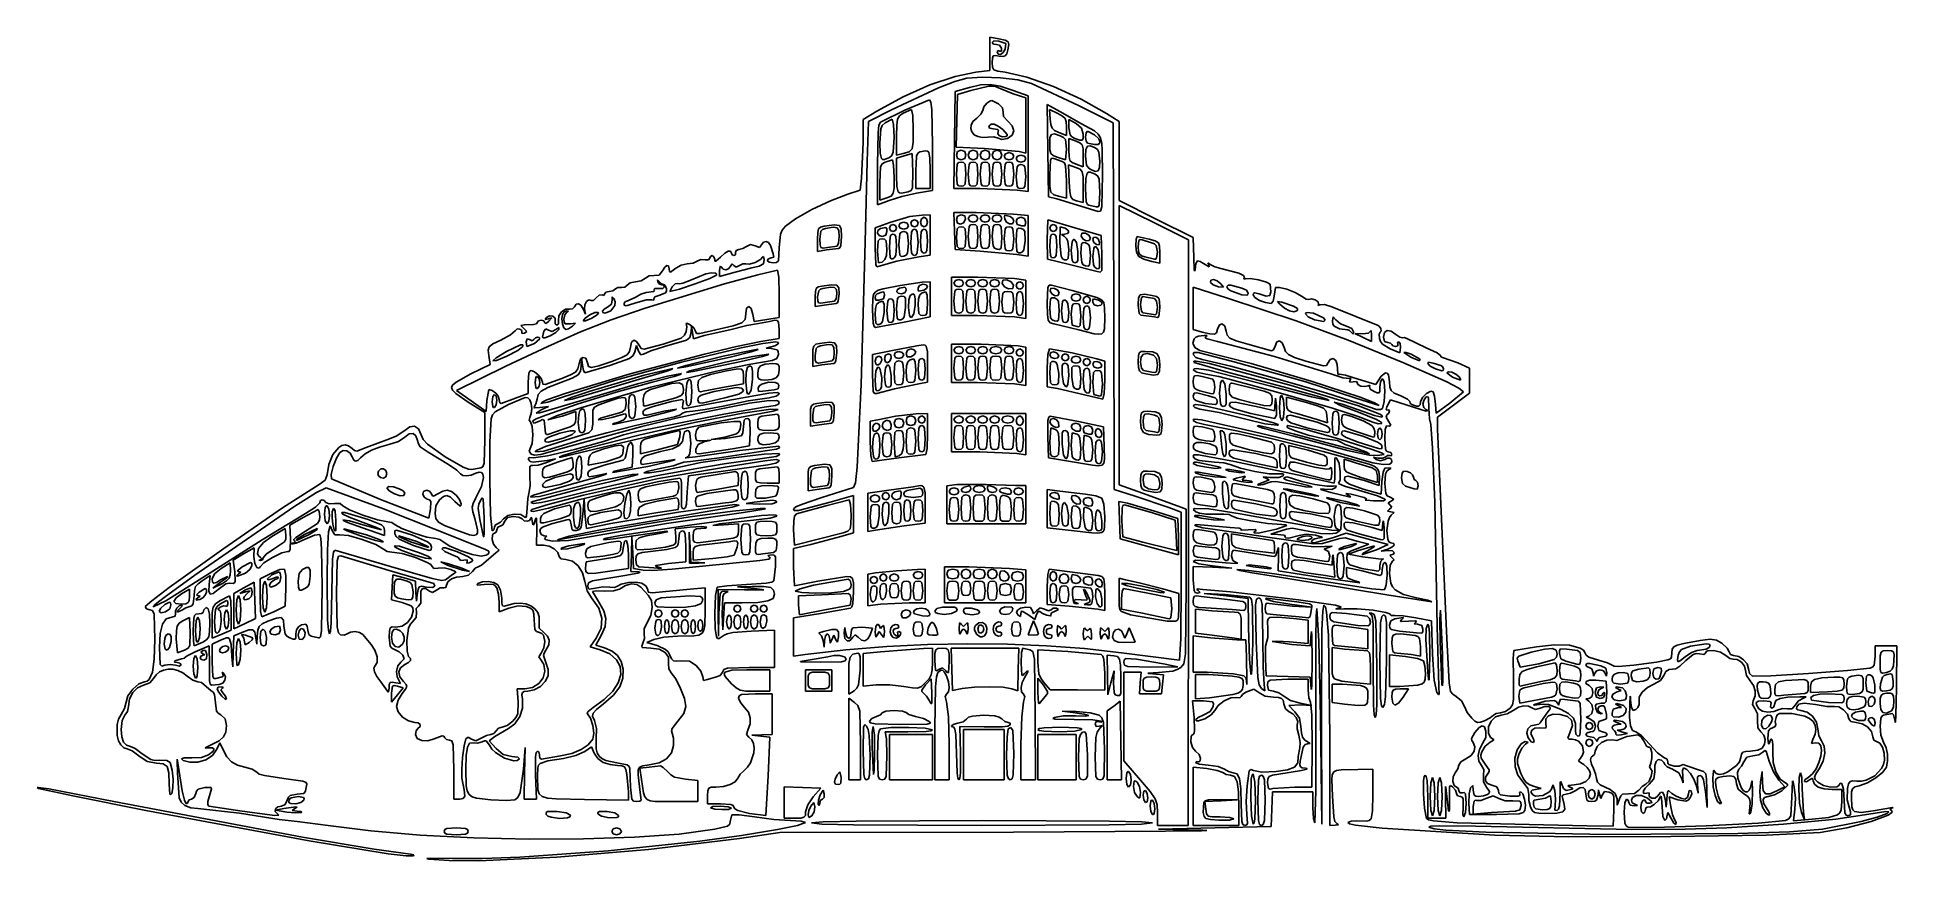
# Model space of a CAD drawing. Extents: x 1 to 276, y 11 to 133.
import ezdxf

# ---------------------------------------------------------------- set-up
doc = ezdxf.new("R2010")
doc.units = 0

msp = doc.modelspace()

# ---------------------------------------------------------------- linework, layer by layer
at = {"layer": 'Layer 1'}
for p, q in [((143.139673, 132.475916), (141.816756, 132.723213)), ((141.816756, 132.723213), (141.816756, 130.264704)), ((142.169534, 131.961919), (142.415332, 132.203616)), ((142.347114, 131.705228), (142.169534, 131.961919)), ((142.774195, 131.658882), (142.347114, 131.705228)), ((142.415332, 132.203616), (143.138968, 132.124902)), ((143.24855, 131.551373), (142.774195, 131.658882)), ((143.138968, 132.124902), (144.183191, 131.806696)), ((144.084876, 132.283575), (143.139673, 132.475916)), ((144.183191, 131.806696), (144.05478, 130.953326)), ((144.530413, 132.060608), (144.084876, 132.283575)), ((144.460122, 130.869012), (144.610692, 131.643569)), ((144.610692, 131.643569), (144.530413, 132.060608)), ((141.816756, 130.264704), (141.816756, 127.806194)), ((142.169534, 128.980239), (142.193644, 129.627857)), ((142.202872, 128.3021), (142.169534, 128.980239)), ((142.193644, 129.627857), (142.319024, 129.955361)), ((142.319024, 129.955361), (142.625246, 130.038457)), ((142.625246, 130.038457), (143.191885, 129.952848)), ((142.87509, 130.54869), (142.98864, 130.742277)), ((143.030841, 130.204224), (142.87509, 130.54869)), ((142.98864, 130.742277), (143.261735, 130.683451)), ((143.388735, 130.194324), (143.030841, 130.204224)), ((143.191885, 129.952848), (143.748375, 129.875782)), ((143.513618, 131.10361), (143.24855, 131.551373)), ((143.261735, 130.683451), (143.509649, 130.683451)), ((143.784728, 130.462766), (143.388735, 130.194324)), ((143.509649, 130.683451), (143.513618, 131.10361)), ((143.748375, 129.875782), (144.088867, 129.962064)), ((144.05478, 130.953326), (143.784728, 130.462766)), ((144.088867, 129.962064), (144.297926, 130.272779)), ((144.297926, 130.272779), (144.460122, 130.869012)), ((136.683968, 126.953684), (132.989368, 125.687233)), ((134.233793, 125.282596), (136.669637, 126.210061)), ((136.669637, 126.210061), (138.433968, 126.669543)), ((139.761824, 127.591352), (136.683968, 126.953684)), ((138.433968, 126.669543), (140.732697, 126.837835)), ((141.816756, 127.806194), (139.761824, 127.591352)), ((140.732697, 126.837835), (143.392483, 126.745611)), ((142.417713, 127.926579), (142.202872, 128.3021)), ((142.986303, 127.727403), (142.417713, 127.926579)), ((144.080885, 127.578299), (142.986303, 127.727403)), ((143.392483, 126.745611), (145.951529, 126.429086)), ((147.290443, 126.852767), (144.080885, 127.578299)), ((145.951529, 126.429086), (147.948038, 125.924476)), ((151.204487, 125.451224), (147.290443, 126.852767)), ((129.027539, 123.929979), (125.147995, 121.819904)), ((127.32005, 122.011815), (134.233793, 125.282596)), ((132.989368, 125.687233), (129.027539, 123.929979)), ((132.909111, 123.470552), (129.293137, 121.964543)), ((133.120293, 123.146796), (132.909111, 123.470552)), ((136.701475, 124.703864), (136.605872, 117.561521)), ((138.818143, 125.308878), (136.701475, 124.703864)), ((136.95477, 120.38692), (137.054253, 124.269242)), ((137.054253, 124.269242), (138.994532, 124.892953)), ((140.450728, 125.691422), (138.818143, 125.308878)), ((138.994532, 124.892953), (141.673572, 125.521118)), ((141.849256, 125.761228), (140.450728, 125.691422)), ((141.673572, 125.521118), (142.535403, 125.509449)), ((142.126627, 123.414372), (141.822395, 123.311912)), ((143.341777, 125.496203), (141.849256, 125.761228)), ((143.072998, 122.896582), (142.126627, 123.414372)), ((142.535403, 125.509449), (143.069118, 125.279598)), ((143.069118, 125.279598), (145.256341, 124.36943)), ((145.256341, 124.874256), (143.341777, 125.496203)), ((147.461204, 124.07733), (145.256341, 124.874256)), ((145.256341, 124.36943), (147.108426, 123.768297)), ((147.108426, 123.768297), (147.108426, 119.69865)), ((147.461204, 117.023887), (147.461204, 124.07733)), ((147.948038, 125.924476), (154.869542, 122.683152)), ((155.29018, 123.590894), (151.204487, 125.451224)), ((159.014683, 121.488998), (155.29018, 123.590894)), ((125.147995, 121.819904), (123.119522, 120.598939)), ((123.935498, 120.288495), (127.32005, 122.011815)), ((129.293137, 121.964543), (125.677162, 120.181603)), ((126.373193, 120.100817), (127.431527, 120.650092)), ((127.431527, 120.650092), (127.62507, 119.876538)), ((128.078732, 119.757707), (128.19344, 120.661469)), ((128.19344, 120.661469), (128.48317, 121.151819)), ((128.48317, 121.151819), (129.028553, 121.506637)), ((129.028553, 121.506637), (130.263276, 122.047093)), ((130.263276, 122.047093), (130.450205, 121.18239)), ((130.450205, 121.18239), (130.52786, 119.083405)), ((133.256069, 122.050753), (133.120293, 123.146796)), ((133.350084, 116.80587), (133.256069, 122.050753)), ((139.876477, 120.794025), (139.328159, 120.309582)), ((140.499351, 121.369759), (139.876477, 120.794025)), ((140.758422, 121.942318), (140.499351, 121.369759)), ((140.939838, 122.482686), (140.758422, 121.942318)), ((141.375783, 122.981249), (140.939838, 122.482686)), ((141.822395, 123.311912), (141.375783, 122.981249)), ((143.681805, 122.309075), (143.072998, 122.896582)), ((143.753507, 121.69749), (143.681805, 122.309075)), ((143.835308, 121.053361), (143.753507, 121.69749)), ((144.450244, 120.370339), (143.835308, 121.053361)), ((152.127751, 121.772984), (150.267906, 122.827438)), ((150.267906, 122.827438), (150.363861, 116.019175)), ((150.703939, 120.62187), (150.595284, 122.069318)), ((150.595284, 122.069318), (151.850468, 121.470654)), ((151.850468, 121.470654), (152.514953, 121.111432)), ((155.333092, 119.972053), (152.127751, 121.772984)), ((152.514953, 121.111432), (152.894382, 120.749267)), ((152.894382, 120.749267), (153.06565, 120.265988)), ((154.869542, 122.683152), (159.984823, 120.120925)), ((160.866768, 120.306133), (159.014683, 121.488998)), ((123.119522, 120.598939), (123.116347, 117.185106)), ((123.704075, 114.415799), (123.935498, 120.288495)), ((125.3351, 118.632951), (125.23619, 113.960363)), ((125.471487, 119.737626), (125.3351, 118.632951)), ((125.677162, 120.181603), (125.471487, 119.737626)), ((125.588968, 117.102204), (125.725229, 119.221694)), ((125.725229, 119.221694), (125.962824, 119.73051)), ((125.962824, 119.73051), (126.373193, 120.100817)), ((127.705636, 118.016604), (127.582384, 115.793)), ((127.62507, 119.876538), (127.705636, 118.016604)), ((128.058414, 118.162654), (128.078732, 119.757707)), ((128.058414, 115.345016), (128.058414, 118.162654)), ((130.52786, 119.083405), (130.504929, 117.254631)), ((136.855639, 116.504598), (136.95477, 120.38692)), ((139.041507, 119.78352), (138.992995, 119.256177)), ((138.992995, 119.256177), (139.159103, 118.767889)), ((139.328159, 120.309582), (139.041507, 119.78352)), ((139.159103, 118.767889), (139.516306, 118.358993)), ((139.516306, 118.358993), (140.041081, 118.069824)), ((140.041081, 118.069824), (140.709905, 117.94072)), ((140.709905, 117.94072), (141.499256, 118.012018)), ((141.499256, 118.012018), (142.385699, 118.065508)), ((141.640367, 119.591758), (141.986657, 119.88689)), ((141.749331, 119.340095), (141.640367, 119.591758)), ((142.345923, 119.23898), (141.749331, 119.340095)), ((141.986657, 119.88689), (142.468646, 119.900174)), ((142.96474, 119.136498), (142.345923, 119.23898)), ((142.385699, 118.065508), (143.022904, 117.851504)), ((142.468646, 119.900174), (143.063016, 119.637101)), ((143.068385, 119.013356), (142.96474, 119.136498)), ((142.987951, 118.486416), (143.027137, 118.846691)), ((143.243346, 118.186202), (142.987951, 118.486416)), ((143.027137, 118.846691), (143.068385, 119.013356)), ((143.063016, 119.637101), (143.746452, 119.10316)), ((143.677269, 118.023968), (143.243346, 118.186202)), ((144.173666, 118.077635), (143.677269, 118.023968)), ((143.746452, 119.10316), (144.343043, 118.409158)), ((144.34995, 118.208008), (144.173666, 118.077635)), ((144.343043, 118.409158), (144.34995, 118.208008)), ((144.419552, 117.81164), (145.096456, 118.272903)), ((145.112794, 119.642178), (144.450244, 120.370339)), ((145.096456, 118.272903), (145.327867, 118.913057)), ((145.327867, 118.913057), (145.112794, 119.642178)), ((147.108426, 119.69865), (147.108426, 115.629003)), ((150.636206, 116.980495), (150.679653, 117.940972)), ((150.679653, 117.940972), (150.882445, 118.406644)), ((150.799901, 119.849451), (150.703939, 120.62187)), ((150.993791, 119.343402), (150.799901, 119.849451)), ((150.882445, 118.406644), (151.35326, 118.461485)), ((151.356551, 118.99478), (150.993791, 119.343402)), ((151.35326, 118.461485), (152.200776, 118.189465)), ((151.959124, 118.694644), (151.356551, 118.99478)), ((153.105652, 118.214865), (151.959124, 118.694644)), ((152.200776, 118.189465), (152.674348, 117.955254)), ((152.674348, 117.955254), (152.948489, 117.627843)), ((153.06565, 120.265988), (153.105652, 119.543427)), ((153.105652, 119.543427), (153.105652, 118.214865)), ((153.45843, 119.390322), (153.45843, 120.617284)), ((153.45843, 120.617284), (154.514647, 120.01615)), ((153.636362, 118.336794), (153.45843, 119.390322)), ((153.9131, 118.042385), (153.636362, 118.336794)), ((154.363306, 117.819049), (153.9131, 118.042385)), ((154.514647, 120.01615), (155.331813, 119.331761)), ((155.331813, 119.331761), (155.572981, 118.44523)), ((157.22143, 118.907699), (155.333092, 119.972053)), ((155.572981, 118.44523), (155.557404, 117.818106)), ((155.933035, 118.004301), (156.002406, 118.610765)), ((155.995758, 117.39658), (155.933035, 118.004301)), ((156.002406, 118.610765), (156.201985, 118.886202)), ((156.201985, 118.886202), (157.260319, 118.336927)), ((157.770917, 118.451772), (157.22143, 118.907699)), ((157.260319, 118.336927), (157.856921, 117.758354)), ((158.118142, 117.897453), (157.770917, 118.451772)), ((158.308751, 117.132824), (158.118142, 117.897453)), ((159.984823, 120.120925), (160.075134, 93.086136)), ((160.866768, 114.479299), (160.866768, 120.306133)), ((123.116347, 117.185106), (122.896919, 111.969637)), ((125.634746, 115.617422), (125.588968, 117.102204)), ((125.830577, 114.860079), (125.634746, 115.617422)), ((127.375089, 115.302424), (127.023363, 115.017991)), ((127.582384, 115.793), (127.375089, 115.302424)), ((129.028553, 115.576792), (128.058414, 115.345016)), ((128.058414, 114.903691), (129.204942, 115.233539)), ((129.896828, 115.83255), (129.028553, 115.576792)), ((129.204942, 115.233539), (130.351471, 115.563386)), ((130.34177, 116.281422), (129.896828, 115.83255)), ((130.504929, 117.254631), (130.34177, 116.281422)), ((130.351471, 115.563386), (130.453071, 112.859695)), ((130.880638, 113.039612), (130.994982, 115.203905)), ((130.994982, 115.203905), (131.182908, 115.638351)), ((131.182908, 115.638351), (131.497999, 115.820914)), ((131.497999, 115.820914), (132.349754, 115.987139)), ((132.349754, 115.987139), (132.615606, 115.937695)), ((132.615606, 115.937695), (132.796531, 115.762441)), ((132.796531, 115.762441), (132.968869, 114.92219)), ((133.350084, 110.139071), (133.350084, 116.80587)), ((136.605872, 117.561521), (136.510622, 110.41953)), ((141.011717, 116.305278), (136.855639, 116.504598)), ((136.877864, 115.358422), (137.054297, 115.887545)), ((137.054297, 114.829299), (136.877864, 115.358422)), ((137.054297, 115.887545), (137.58342, 116.063978)), ((137.58342, 116.063978), (138.112543, 115.887545)), ((138.112543, 115.887545), (138.288976, 115.358422)), ((138.288976, 115.358422), (138.112543, 114.829299)), ((138.641754, 115.358422), (138.818187, 115.887545)), ((138.818187, 114.829299), (138.641754, 115.358422)), ((138.818187, 115.887545), (139.34731, 116.063978)), ((139.34731, 116.063978), (139.876433, 115.887545)), ((139.876433, 115.887545), (140.052866, 115.358422)), ((140.052866, 115.358422), (139.876433, 114.829299)), ((140.405644, 115.358422), (140.582077, 115.887545)), ((140.582077, 114.829299), (140.405644, 115.358422)), ((140.582077, 115.887545), (141.1112, 116.063978)), ((146.138286, 115.867481), (141.011717, 116.305278)), ((141.1112, 116.063978), (141.640323, 115.887545)), ((141.640323, 115.887545), (141.816756, 115.358422)), ((141.816756, 115.358422), (141.640323, 114.829299)), ((142.169534, 115.358422), (142.345967, 115.887545)), ((142.345967, 114.829299), (142.169534, 115.358422)), ((142.345967, 115.887545), (142.87509, 116.063978)), ((142.87509, 116.063978), (143.404213, 115.887545)), ((143.022904, 117.851504), (143.603488, 117.638294)), ((143.404213, 115.887545), (143.580646, 115.358422)), ((143.580646, 115.358422), (143.404213, 114.829299)), ((143.603488, 117.638294), (144.419552, 117.81164)), ((143.933424, 115.182033), (144.139226, 115.556816)), ((144.139226, 114.80725), (143.933424, 115.182033)), ((144.139226, 115.556816), (144.63898, 115.7112)), ((144.63898, 115.7112), (145.138734, 115.556816)), ((145.138734, 115.556816), (145.344536, 115.182033)), ((145.344536, 115.182033), (145.138734, 114.80725)), ((145.697314, 114.829255), (145.903116, 115.204038)), ((145.903116, 115.204038), (146.40287, 115.358422)), ((147.108426, 115.629003), (146.138286, 115.867481)), ((146.40287, 115.358422), (146.902624, 115.204038)), ((146.902624, 115.204038), (147.108426, 114.829255)), ((147.461204, 109.970796), (147.461204, 117.023887)), ((150.363861, 116.019175), (150.459817, 109.21056)), ((150.666462, 116.126166), (150.636206, 116.980495)), ((150.809464, 115.609247), (150.666462, 116.126166)), ((151.143561, 115.292882), (150.809464, 115.609247)), ((151.747104, 115.040216), (151.143561, 115.292882)), ((152.948489, 117.627843), (153.105652, 116.249186)), ((153.105652, 116.249186), (152.981827, 114.652866)), ((153.45843, 116.080206), (153.45843, 117.791179)), ((153.45843, 117.791179), (154.516764, 117.422173)), ((153.486029, 115.134992), (153.45843, 116.080206)), ((155.069843, 117.565704), (154.363306, 117.819049)), ((154.516764, 117.422173), (155.095425, 117.175857)), ((155.428783, 117.545161), (155.069843, 117.565704)), ((155.095425, 117.175857), (155.413305, 116.848115)), ((155.413305, 116.848115), (155.547499, 116.287408)), ((155.557404, 117.818106), (155.428783, 117.545161)), ((155.547499, 116.287408), (155.575098, 115.342194)), ((155.575098, 115.342194), (155.575098, 113.631221)), ((155.927876, 115.19438), (155.986106, 116.158495)), ((156.074676, 113.879621), (155.927876, 115.19438)), ((155.986106, 116.158495), (156.20269, 116.646194)), ((156.192459, 117.117373), (155.995758, 117.39658)), ((157.250793, 116.900062), (156.192459, 117.117373)), ((156.20269, 116.646194), (156.640466, 116.710493)), ((156.640466, 116.710493), (157.362271, 116.404409)), ((157.851167, 116.899395), (157.250793, 116.900062)), ((157.362271, 116.404409), (157.687505, 116.152487)), ((157.687505, 116.152487), (157.897744, 115.778889)), ((158.05354, 117.232335), (157.851167, 116.899395)), ((157.856921, 117.758354), (158.05354, 117.232335)), ((157.897744, 115.778889), (158.044544, 114.46413)), ((158.388387, 116.045964), (158.308751, 117.132824)), ((158.397322, 112.457881), (158.388387, 116.045964)), ((123.446194, 102.513775), (123.704075, 114.415799)), ((125.23619, 113.960363), (125.23619, 108.017817)), ((125.588968, 111.331108), (125.714381, 113.603616)), ((125.714381, 113.603616), (125.953299, 114.042659)), ((126.012181, 114.714375), (125.830577, 114.860079)), ((125.953299, 114.042659), (126.382718, 114.289152)), ((126.264202, 114.702746), (126.012181, 114.714375)), ((127.023363, 115.017991), (126.264202, 114.702746)), ((126.382718, 114.289152), (127.441052, 114.630641)), ((127.441052, 114.630641), (127.627981, 113.87918)), ((127.627981, 113.87918), (127.705636, 112.041603)), ((128.058414, 112.308656), (128.058414, 114.903691)), ((130.453071, 112.859695), (130.423085, 110.516941)), ((130.880638, 110.41953), (130.880638, 113.039612)), ((132.968869, 114.92219), (132.997306, 113.241754)), ((132.997306, 113.241754), (132.997306, 110.41953)), ((136.877864, 112.536198), (137.00138, 113.991363)), ((137.00138, 111.081033), (136.877864, 112.536198)), ((137.00138, 113.991363), (137.215258, 114.239438)), ((137.58342, 114.652866), (137.054297, 114.829299)), ((137.215258, 114.239438), (137.58342, 114.300088)), ((138.112543, 114.829299), (137.58342, 114.652866)), ((137.58342, 114.300088), (137.951582, 114.239438)), ((137.951582, 114.239438), (138.16546, 113.991363)), ((138.16546, 113.991363), (138.288976, 112.536198)), ((138.288976, 112.536198), (138.16546, 111.081033)), ((138.641754, 112.536198), (138.76527, 113.991363)), ((138.76527, 111.081033), (138.641754, 112.536198)), ((138.76527, 113.991363), (138.979148, 114.239438)), ((139.34731, 114.652866), (138.818187, 114.829299)), ((138.979148, 114.239438), (139.34731, 114.300088)), ((139.876433, 114.829299), (139.34731, 114.652866)), ((139.34731, 114.300088), (139.715472, 114.239438)), ((139.715472, 114.239438), (139.92935, 113.991363)), ((139.92935, 113.991363), (140.052866, 112.536198)), ((140.052866, 112.536198), (139.92935, 111.081033)), ((140.405644, 112.536198), (140.52916, 113.991363)), ((140.52916, 111.081033), (140.405644, 112.536198)), ((140.52916, 113.991363), (140.743038, 114.239438)), ((141.1112, 114.652866), (140.582077, 114.829299)), ((140.743038, 114.239438), (141.1112, 114.300088)), ((141.640323, 114.829299), (141.1112, 114.652866)), ((141.1112, 114.300088), (141.479362, 114.239438)), ((141.479362, 114.239438), (141.69324, 113.991363)), ((141.69324, 113.991363), (141.816756, 112.536198)), ((141.816756, 112.536198), (141.69324, 111.081033)), ((142.169534, 112.536198), (142.29305, 113.991363)), ((142.29305, 111.081033), (142.169534, 112.536198)), ((142.29305, 113.991363), (142.506928, 114.239438)), ((142.87509, 114.652866), (142.345967, 114.829299)), ((142.506928, 114.239438), (142.87509, 114.300088)), ((143.404213, 114.829299), (142.87509, 114.652866)), ((142.87509, 114.300088), (143.243252, 114.239438)), ((143.243252, 114.239438), (143.45713, 113.991363)), ((143.45713, 113.991363), (143.580646, 112.536198)), ((143.580646, 112.536198), (143.45713, 111.081033)), ((143.933424, 112.536198), (144.05694, 113.991363)), ((144.05694, 111.081033), (143.933424, 112.536198)), ((144.05694, 113.991363), (144.270818, 114.239438)), ((144.63898, 114.652866), (144.139226, 114.80725)), ((144.270818, 114.239438), (144.63898, 114.300088)), ((145.138734, 114.80725), (144.63898, 114.652866)), ((144.63898, 114.300088), (145.007142, 114.239438)), ((145.007142, 114.239438), (145.22102, 113.991363)), ((145.22102, 113.991363), (145.344536, 112.536198)), ((145.344536, 112.536198), (145.22102, 111.081033)), ((145.903116, 114.454472), (145.697314, 114.829255)), ((145.697314, 112.18342), (145.82083, 113.638585)), ((145.82083, 113.638585), (146.034708, 113.88666)), ((146.40287, 114.300088), (145.903116, 114.454472)), ((146.034708, 113.88666), (146.40287, 113.94731)), ((146.902624, 114.454472), (146.40287, 114.300088)), ((146.40287, 113.94731), (146.771032, 113.88666)), ((146.771032, 113.88666), (146.98491, 113.638585)), ((147.108426, 114.829255), (146.902624, 114.454472)), ((146.98491, 113.638585), (147.108426, 112.18342)), ((150.636206, 112.41837), (150.736395, 114.607534)), ((150.65998, 110.776833), (150.636206, 112.41837)), ((150.736395, 114.607534), (150.922551, 114.884355)), ((150.922551, 114.884355), (151.253568, 114.827138)), ((151.253568, 114.827138), (152.488291, 114.395338)), ((152.981827, 114.652866), (151.747104, 115.040216)), ((152.488291, 114.395338), (152.802638, 114.204072)), ((152.802638, 114.204072), (152.990646, 113.764262)), ((152.990646, 113.764262), (153.105652, 111.606275)), ((153.531455, 111.400958), (153.428091, 113.921204)), ((153.428091, 113.921204), (154.501595, 113.546907)), ((153.620223, 114.574285), (153.486029, 115.134992)), ((153.938103, 114.246543), (153.620223, 114.574285)), ((154.516764, 114.000227), (153.938103, 114.246543)), ((154.501595, 113.546907), (155.114177, 113.289826)), ((155.575098, 113.631221), (154.516764, 114.000227)), ((155.114177, 113.289826), (155.433766, 112.905512)), ((155.433766, 112.905512), (155.555646, 112.147277)), ((155.973456, 111.916185), (156.168956, 112.679646)), ((156.284915, 113.506023), (156.074676, 113.879621)), ((156.168956, 112.679646), (156.350469, 112.826809)), ((156.610149, 113.254101), (156.284915, 113.506023)), ((156.350469, 112.826809), (156.602514, 112.83913)), ((156.602514, 112.83913), (157.362271, 112.523851)), ((157.331954, 112.948017), (156.610149, 113.254101)), ((157.76973, 113.012316), (157.331954, 112.948017)), ((157.362271, 112.523851), (157.708639, 112.247813)), ((157.986314, 113.500015), (157.76973, 113.012316)), ((158.044544, 114.46413), (157.986314, 113.500015)), ((158.303351, 107.712841), (158.397322, 112.457881)), ((160.866768, 108.652818), (160.866768, 114.479299)), ((122.680666, 110.168352), (120.855746, 109.593324)), ((122.896919, 111.969637), (122.680666, 110.168352)), ((125.588968, 108.692329), (125.588968, 111.331108)), ((127.569243, 109.719222), (127.254538, 109.3176)), ((127.687562, 110.536966), (127.569243, 109.719222)), ((127.705636, 112.041603), (127.687562, 110.536966)), ((128.093339, 110.729732), (128.058414, 112.308656)), ((128.292306, 109.940722), (128.093339, 110.729732)), ((128.497457, 109.780506), (128.292306, 109.940722)), ((128.796602, 109.743453), (128.497457, 109.780506)), ((129.747515, 109.939752), (128.796602, 109.743453)), ((128.858382, 109.252981), (131.013988, 109.732318)), ((130.193812, 110.122596), (129.747515, 109.939752)), ((130.423085, 110.516941), (130.193812, 110.122596)), ((131.938972, 110.41953), (130.880638, 110.41953)), ((131.013988, 109.732318), (133.350084, 110.139071)), ((132.997306, 110.41953), (131.938972, 110.41953)), ((136.510622, 110.41953), (140.3492, 110.41953)), ((137.215258, 110.832958), (137.00138, 111.081033)), ((137.58342, 110.772308), (137.215258, 110.832958)), ((137.951582, 110.832958), (137.58342, 110.772308)), ((138.16546, 111.081033), (137.951582, 110.832958)), ((138.979148, 110.832958), (138.76527, 111.081033)), ((139.34731, 110.772308), (138.979148, 110.832958)), ((139.715472, 110.832958), (139.34731, 110.772308)), ((139.92935, 111.081033), (139.715472, 110.832958)), ((140.3492, 110.41953), (145.824314, 110.195163)), ((140.743038, 110.832958), (140.52916, 111.081033)), ((141.1112, 110.772308), (140.743038, 110.832958)), ((141.479362, 110.832958), (141.1112, 110.772308)), ((141.69324, 111.081033), (141.479362, 110.832958)), ((142.506928, 110.832958), (142.29305, 111.081033)), ((142.87509, 110.772308), (142.506928, 110.832958)), ((143.243252, 110.832958), (142.87509, 110.772308)), ((143.45713, 111.081033), (143.243252, 110.832958)), ((144.270818, 110.832958), (144.05694, 111.081033)), ((144.63898, 110.772308), (144.270818, 110.832958)), ((145.007142, 110.832958), (144.63898, 110.772308)), ((145.22102, 111.081033), (145.007142, 110.832958)), ((145.82083, 110.728255), (145.697314, 112.18342)), ((146.034708, 110.48018), (145.82083, 110.728255)), ((145.824314, 110.195163), (147.461204, 109.970796)), ((146.40287, 110.41953), (146.034708, 110.48018)), ((146.771032, 110.48018), (146.40287, 110.41953)), ((146.98491, 110.728255), (146.771032, 110.48018)), ((147.108426, 112.18342), (146.98491, 110.728255)), ((150.824545, 109.89614), (150.65998, 110.776833)), ((151.269768, 109.478666), (150.824545, 109.89614)), ((153.105652, 111.606275), (153.105652, 108.995012)), ((153.61024, 109.982118), (153.531455, 111.400958)), ((153.75666, 109.198213), (153.61024, 109.982118)), ((155.555646, 112.147277), (155.575098, 110.768427)), ((155.575098, 110.768427), (155.575098, 108.363893)), ((155.927876, 110.41953), (155.973456, 111.916185)), ((156.03393, 108.473607), (155.927876, 110.41953)), ((157.708639, 112.247813), (157.91653, 111.792189)), ((157.91653, 111.792189), (158.044544, 109.840269)), ((158.044544, 109.840269), (157.943297, 107.981393)), ((115.568309, 107.313187), (113.149321, 105.966033)), ((118.342103, 108.627335), (115.568309, 107.313187)), ((120.855746, 109.593324), (118.342103, 108.627335)), ((125.23619, 108.017817), (126.957041, 108.671515)), ((126.647302, 109.061335), (125.588968, 108.692329)), ((127.254538, 109.3176), (126.647302, 109.061335)), ((126.957041, 108.671515), (128.858382, 109.252981)), ((150.459817, 109.21056), (151.69454, 108.888121)), ((152.135513, 109.226788), (151.269768, 109.478666)), ((151.69454, 108.888121), (157.77996, 107.061436)), ((153.105652, 108.995012), (152.135513, 109.226788)), ((154.058853, 108.820972), (153.75666, 109.198213)), ((154.604958, 108.622126), (154.058853, 108.820972)), ((155.575098, 108.363893), (154.604958, 108.622126)), ((156.187879, 108.069235), (156.03393, 108.473607)), ((156.428115, 107.950084), (156.187879, 108.069235)), ((157.486449, 107.735948), (156.428115, 107.950084)), ((157.773677, 107.711033), (157.486449, 107.735948)), ((157.943297, 107.981393), (157.773677, 107.711033)), ((157.77996, 107.061436), (158.117971, 107.073177)), ((158.117971, 107.073177), (158.303351, 107.712841)), ((166.334827, 105.925491), (160.866768, 108.652818)), ((160.866768, 87.349613), (160.866768, 107.946909)), ((160.866768, 107.946909), (165.986635, 105.394207)), ((111.219074, 104.303837), (110.93748, 103.685351)), ((111.700098, 104.901024), (111.219074, 104.303837)), ((113.149321, 105.966033), (111.700098, 104.901024)), ((116.5601, 104.485936), (116.440183, 103.932345)), ((116.850872, 104.750801), (116.5601, 104.485936)), ((117.386879, 104.875271), (116.850872, 104.750801)), ((116.916097, 104.137303), (117.157662, 104.393624)), ((116.916097, 104.137303), (117.157662, 104.393624)), ((117.157662, 104.393624), (117.563268, 104.526021)), ((117.157662, 104.393624), (117.563268, 104.526021)), ((118.875487, 105.07351), (117.386879, 104.875271)), ((117.563268, 104.526021), (118.697433, 104.710419)), ((117.563268, 104.526021), (118.697433, 104.710419)), ((118.697433, 104.710419), (119.303919, 104.640982)), ((118.697433, 104.710419), (119.303919, 104.640982)), ((119.633678, 104.984809), (118.875487, 105.07351)), ((119.303919, 104.640982), (119.547198, 104.223552)), ((119.303919, 104.640982), (119.547198, 104.223552)), ((119.547198, 104.223552), (119.591742, 103.36397)), ((119.547198, 104.223552), (119.591742, 103.36397)), ((119.907881, 104.463513), (119.633678, 104.984809)), ((119.94452, 103.36397), (119.907881, 104.463513)), ((127.088274, 105.396677), (124.883412, 104.644554)), ((124.883412, 104.644554), (124.883412, 101.673458)), ((125.25449, 103.8456), (125.31126, 104.236996)), ((125.31126, 104.236996), (125.677162, 104.541543)), ((125.677162, 104.541543), (126.462667, 104.694075)), ((126.462667, 104.694075), (126.608381, 104.489503)), ((126.608381, 104.489503), (126.647302, 104.069526)), ((127.00008, 104.598693), (127.155523, 104.972417)), ((127.155523, 104.224969), (127.00008, 104.598693)), ((129.998693, 106.302964), (127.088274, 105.396677)), ((127.155523, 104.972417), (127.529247, 105.12786)), ((127.529247, 104.069526), (127.155523, 104.224969)), ((127.529247, 105.12786), (127.902971, 104.972417)), ((127.902971, 104.224969), (127.529247, 104.069526)), ((127.902971, 104.972417), (128.058414, 104.598693)), ((128.058414, 104.598693), (127.902971, 104.224969)), ((128.411192, 104.951471), (128.616994, 105.326254)), ((128.616994, 104.576688), (128.411192, 104.951471)), ((128.616994, 105.326254), (129.116748, 105.480638)), ((129.116748, 104.422304), (128.616994, 104.576688)), ((129.116748, 105.480638), (129.616502, 105.326254)), ((129.616502, 104.576688), (129.116748, 104.422304)), ((129.616502, 105.326254), (129.822304, 104.951471)), ((129.822304, 104.951471), (129.616502, 104.576688)), ((131.850777, 106.49805), (129.998693, 106.302964)), ((130.175082, 105.304249), (130.330525, 105.677973)), ((130.330525, 104.930525), (130.175082, 105.304249)), ((130.287265, 104.0107), (130.450117, 104.328586)), ((130.330525, 105.677973), (130.704249, 105.833416)), ((130.704249, 104.775082), (130.330525, 104.930525)), ((130.450117, 104.328586), (130.704249, 104.422304)), ((130.704249, 105.833416), (131.077973, 105.677973)), ((131.077973, 104.930525), (130.704249, 104.775082)), ((130.704249, 104.422304), (130.958381, 104.328586)), ((130.958381, 104.328586), (131.121233, 104.0107)), ((131.077973, 105.677973), (131.233416, 105.304249)), ((131.233416, 105.304249), (131.077973, 104.930525)), ((131.586194, 105.480638), (131.740578, 105.980392)), ((131.740578, 104.980884), (131.586194, 105.480638)), ((131.700891, 104.040157), (131.864056, 104.334121)), ((131.740578, 105.980392), (132.115361, 106.186194)), ((132.115361, 104.775082), (131.740578, 104.980884)), ((132.997306, 106.538972), (131.850777, 106.49805)), ((131.864056, 104.334121), (132.115361, 104.422304)), ((132.115361, 106.186194), (132.490144, 105.980392)), ((132.490144, 104.980884), (132.115361, 104.775082)), ((132.115361, 104.422304), (132.366666, 104.334121)), ((132.366666, 104.334121), (132.529831, 104.040157)), ((132.490144, 105.980392), (132.644528, 105.480638)), ((132.644528, 105.480638), (132.490144, 104.980884)), ((132.997306, 103.561878), (132.997306, 106.538972)), ((139.809802, 106.89175), (136.495453, 106.89175)), ((136.495453, 106.89175), (136.598464, 104.157721)), ((136.877864, 105.807663), (137.054209, 106.362627)), ((137.063083, 105.315345), (136.877864, 105.807663)), ((136.877864, 103.187581), (137.005217, 104.488406)), ((137.005217, 104.488406), (137.219574, 104.717188)), ((137.054209, 106.362627), (137.609173, 106.538972)), ((137.483848, 105.182761), (137.063083, 105.315345)), ((137.219574, 104.717188), (137.58342, 104.775082)), ((137.937819, 105.392085), (137.483848, 105.182761)), ((137.58342, 104.775082), (137.947266, 104.717188)), ((137.609173, 106.538972), (138.135782, 106.390982)), ((138.222654, 105.925491), (137.937819, 105.392085)), ((137.947266, 104.717188), (138.161623, 104.488406)), ((138.135782, 106.390982), (138.222654, 105.925491)), ((138.161623, 104.488406), (138.288976, 103.187581)), ((138.641754, 106.009805), (138.847556, 106.384588)), ((138.847556, 105.635022), (138.641754, 106.009805)), ((138.641754, 103.36397), (138.76527, 104.819135)), ((138.76527, 104.819135), (138.979148, 105.06721)), ((138.847556, 106.384588), (139.34731, 106.538972)), ((139.34731, 105.480638), (138.847556, 105.635022)), ((138.979148, 105.06721), (139.34731, 105.12786)), ((139.34731, 106.538972), (139.847064, 106.384588)), ((139.847064, 105.635022), (139.34731, 105.480638)), ((139.34731, 105.12786), (139.715472, 105.06721)), ((139.715472, 105.06721), (139.92935, 104.819135)), ((145.292678, 106.665267), (139.809802, 106.89175)), ((139.847064, 106.384588), (140.052866, 106.009805)), ((140.052866, 106.009805), (139.847064, 105.635022)), ((139.92935, 104.819135), (140.052866, 103.36397)), ((140.405644, 106.009805), (140.611446, 106.384588)), ((140.611446, 105.635022), (140.405644, 106.009805)), ((140.405644, 103.36397), (140.52916, 104.819135)), ((140.52916, 104.819135), (140.743038, 105.06721)), ((140.611446, 106.384588), (141.1112, 106.538972)), ((141.1112, 105.480638), (140.611446, 105.635022)), ((140.743038, 105.06721), (141.1112, 105.12786)), ((141.1112, 106.538972), (141.610954, 106.384588)), ((141.610954, 105.635022), (141.1112, 105.480638)), ((141.1112, 105.12786), (141.479362, 105.06721)), ((141.479362, 105.06721), (141.69324, 104.819135)), ((141.610954, 106.384588), (141.816756, 106.009805)), ((141.816756, 106.009805), (141.610954, 105.635022)), ((141.69324, 104.819135), (141.816756, 103.36397)), ((142.169534, 106.009805), (142.375336, 106.384588)), ((142.375336, 105.635022), (142.169534, 106.009805)), ((142.169534, 103.405245), (142.293844, 104.824295)), ((142.293844, 104.824295), (142.507821, 105.067855)), ((142.375336, 106.384588), (142.87509, 106.538972)), ((142.87509, 105.480638), (142.375336, 105.635022)), ((142.507821, 105.067855), (142.87509, 105.12786)), ((142.87509, 106.538972), (143.374844, 106.384588)), ((143.374844, 105.635022), (142.87509, 105.480638)), ((142.87509, 105.12786), (143.246229, 105.064972)), ((143.246229, 105.064972), (143.459775, 104.801232)), ((143.374844, 106.384588), (143.580646, 106.009805)), ((143.580646, 106.009805), (143.374844, 105.635022)), ((143.459775, 104.801232), (143.580646, 103.220742)), ((143.933424, 103.011192), (144.05694, 104.466357)), ((143.951565, 106.316402), (144.033922, 106.496639)), ((143.999746, 105.925491), (143.951565, 106.316402)), ((144.271633, 105.451247), (143.999746, 105.925491)), ((144.033922, 106.496639), (144.786441, 106.324836)), ((144.05694, 104.466357), (144.270818, 104.714432)), ((144.270818, 104.714432), (144.63898, 104.775082)), ((144.727042, 105.20309), (144.271633, 105.451247)), ((144.63898, 104.775082), (145.007142, 104.714432)), ((145.155001, 105.233142), (144.727042, 105.20309)), ((144.786441, 106.324836), (145.180582, 106.021623)), ((145.007142, 104.714432), (145.22102, 104.466357)), ((145.344536, 105.593527), (145.155001, 105.233142)), ((145.180582, 106.021623), (145.344536, 105.593527)), ((145.22102, 104.466357), (145.344536, 103.011192)), ((147.461204, 106.43843), (145.292678, 106.665267)), ((145.697314, 105.657027), (145.903116, 106.03181)), ((145.844775, 105.12786), (145.697314, 105.657027)), ((145.697314, 102.775889), (145.809894, 104.378736)), ((145.809894, 104.378736), (146.027266, 104.570361)), ((146.550331, 104.913724), (145.844775, 105.12786)), ((145.903116, 106.03181), (146.40287, 106.186194)), ((146.027266, 104.570361), (146.420156, 104.520024)), ((146.40287, 106.186194), (146.936491, 106.005042)), ((146.420156, 104.520024), (146.790264, 104.363704)), ((146.979397, 104.921), (146.550331, 104.913724)), ((146.790264, 104.363704), (146.994743, 104.07301)), ((146.936491, 106.005042), (147.108426, 105.442891)), ((147.108426, 105.442891), (146.979397, 104.921)), ((147.461204, 103.450048), (147.461204, 106.43843)), ((150.371623, 105.821774), (150.287309, 102.922998)), ((154.340375, 104.651962), (150.371623, 105.821774)), ((150.636206, 104.598693), (150.791649, 104.972417)), ((150.791649, 104.224969), (150.636206, 104.598693)), ((150.791649, 104.972417), (151.165373, 105.12786)), ((151.165373, 104.069526), (150.791649, 104.224969)), ((151.165373, 105.12786), (151.539097, 104.972417)), ((151.539097, 104.224969), (151.165373, 104.069526)), ((151.539097, 104.972417), (151.69454, 104.598693)), ((151.69454, 104.598693), (151.539097, 104.224969)), ((152.119285, 102.397358), (152.178904, 104.775082)), ((152.178904, 104.775082), (152.900335, 104.560946)), ((152.900335, 104.560946), (153.315285, 104.308076)), ((153.315285, 104.308076), (153.440218, 104.030765)), ((158.220933, 103.494145), (154.340375, 104.651962)), ((165.986635, 105.394207), (171.106855, 102.841506)), ((171.802886, 103.198164), (166.334827, 105.925491)), ((105.380477, 101.567845), (104.815283, 101.428983)), ((105.939586, 101.894297), (105.380477, 101.567845)), ((106.532341, 102.170919), (105.939586, 101.894297)), ((107.227226, 101.96203), (106.532341, 102.170919)), ((107.855391, 101.757595), (107.227226, 101.96203)), ((108.169496, 102.114078), (107.855391, 101.757595)), ((108.458636, 102.519982), (108.169496, 102.114078)), ((108.836379, 102.639276), (108.458636, 102.519982)), ((109.202413, 102.477714), (108.836379, 102.639276)), ((109.45643, 102.041053), (109.202413, 102.477714)), ((109.88823, 100.80633), (109.45643, 102.041053)), ((110.772292, 101.691802), (110.64882, 99.792401)), ((110.93748, 103.685351), (110.772292, 101.691802)), ((116.440183, 103.932345), (116.41674, 102.941695)), ((116.41674, 102.941695), (116.41674, 101.154874)), ((116.769518, 102.9424), (116.916097, 104.137303)), ((116.769518, 102.9424), (116.916097, 104.137303)), ((116.788529, 102.126171), (116.769518, 102.9424)), ((116.788529, 102.126171), (116.769518, 102.9424)), ((116.912084, 101.725404), (116.788529, 102.126171)), ((116.912084, 101.725404), (116.788529, 102.126171)), ((117.239964, 101.630628), (116.912084, 101.725404)), ((117.239964, 101.630628), (116.912084, 101.725404)), ((117.871949, 101.732372), (117.239964, 101.630628)), ((117.871949, 101.732372), (117.239964, 101.630628)), ((117.739657, 101.373597), (119.503547, 101.596199)), ((119.283061, 101.952858), (117.871949, 101.732372)), ((119.283061, 101.952858), (117.871949, 101.732372)), ((119.501034, 102.367372), (119.283061, 101.952858)), ((119.501034, 102.367372), (119.283061, 101.952858)), ((119.591742, 103.36397), (119.501034, 102.367372)), ((119.591742, 103.36397), (119.501034, 102.367372)), ((119.503547, 101.596199), (119.696275, 101.708405)), ((119.696275, 101.708405), (119.8341, 102.040876)), ((119.8341, 102.040876), (119.94452, 103.36397)), ((122.828833, 81.554881), (123.446194, 102.513775)), ((124.883412, 101.673458), (124.982013, 99.219578)), ((125.23619, 101.247302), (125.359706, 102.702467)), ((125.475203, 103.507782), (125.25449, 103.8456)), ((125.359706, 102.702467), (125.573584, 102.950542)), ((125.941746, 103.36397), (125.475203, 103.507782)), ((125.573584, 102.950542), (125.941746, 103.011192)), ((126.470869, 103.540403), (125.941746, 103.36397)), ((125.941746, 103.011192), (126.304402, 102.953888)), ((126.304402, 102.953888), (126.518891, 102.729234)), ((126.647302, 104.069526), (126.470869, 103.540403)), ((126.518891, 102.729234), (126.647302, 101.461438)), ((126.647302, 101.461438), (126.575319, 100.56331)), ((127.00008, 101.787405), (127.112528, 103.30704)), ((127.103135, 100.273723), (127.00008, 101.787405)), ((127.112528, 103.30704), (127.275412, 103.6234)), ((127.275412, 103.6234), (127.529247, 103.716748)), ((127.529247, 103.716748), (127.779956, 103.62975)), ((127.779956, 103.62975), (127.943188, 103.340907)), ((128.058414, 101.990605), (127.932869, 100.626016)), ((127.943188, 103.340907), (128.058414, 101.990605)), ((128.411192, 102.162408), (128.532063, 103.742898)), ((128.523464, 100.588004), (128.411192, 102.162408)), ((128.532063, 103.742898), (128.745609, 104.006638)), ((128.745609, 104.006638), (129.116748, 104.069526)), ((129.116748, 104.069526), (129.484017, 104.009521)), ((129.484017, 104.009521), (129.697994, 103.765961)), ((129.822304, 102.346911), (129.688601, 100.915602)), ((129.697994, 103.765961), (129.822304, 102.346911)), ((130.175082, 102.482025), (130.287265, 104.0107)), ((130.287265, 100.95335), (130.175082, 102.482025)), ((131.121233, 104.0107), (131.233416, 102.482025)), ((131.233416, 102.482025), (131.121233, 100.95335)), ((131.586194, 102.658414), (131.700891, 104.040157)), ((131.700891, 101.276671), (131.586194, 102.658414)), ((132.529831, 104.040157), (132.644528, 102.658414)), ((132.644528, 102.658414), (132.529831, 101.276671)), ((132.997306, 100.585138), (132.997306, 103.561878)), ((136.598464, 104.157721), (136.701475, 101.423691)), ((137.005217, 101.886756), (136.877864, 103.187581)), ((137.219574, 101.657974), (137.005217, 101.886756)), ((137.58342, 101.60008), (137.219574, 101.657974)), ((137.947266, 101.657974), (137.58342, 101.60008)), ((138.161623, 101.886756), (137.947266, 101.657974)), ((138.288976, 103.187581), (138.161623, 101.886756)), ((138.76527, 101.908805), (138.641754, 103.36397)), ((138.979148, 101.66073), (138.76527, 101.908805)), ((139.34731, 101.60008), (138.979148, 101.66073)), ((139.715472, 101.66073), (139.34731, 101.60008)), ((139.92935, 101.908805), (139.715472, 101.66073)), ((140.052866, 103.36397), (139.92935, 101.908805)), ((140.52916, 101.908805), (140.405644, 103.36397)), ((140.743038, 101.66073), (140.52916, 101.908805)), ((141.1112, 101.60008), (140.743038, 101.66073)), ((141.479362, 101.66073), (141.1112, 101.60008)), ((141.69324, 101.908805), (141.479362, 101.66073)), ((141.816756, 103.36397), (141.69324, 101.908805)), ((142.303237, 101.973936), (142.169534, 103.405245)), ((142.518387, 101.659688), (142.303237, 101.973936)), ((142.87509, 101.497774), (142.518387, 101.659688)), ((143.255903, 101.452514), (142.87509, 101.497774)), ((143.468374, 101.646338), (143.255903, 101.452514)), ((143.580646, 103.220742), (143.468374, 101.646338)), ((144.05694, 101.556027), (143.933424, 103.011192)), ((144.270818, 101.307952), (144.05694, 101.556027)), ((145.22102, 101.556027), (145.007142, 101.307952)), ((145.344536, 103.011192), (145.22102, 101.556027)), ((145.808351, 101.211451), (145.697314, 102.775889)), ((147.037518, 102.703922), (146.819765, 101.408301)), ((146.994743, 104.07301), (147.037518, 102.703922)), ((147.461204, 100.461665), (147.461204, 103.450048)), ((150.287309, 102.922998), (150.291542, 100.012579)), ((150.636206, 101.952858), (150.750903, 103.334601)), ((150.750903, 100.571115), (150.636206, 101.952858)), ((150.750903, 103.334601), (150.914068, 103.628565)), ((150.914068, 103.628565), (151.165373, 103.716748)), ((151.165373, 103.716748), (151.416678, 103.628565)), ((151.416678, 103.628565), (151.579843, 103.334601)), ((151.579843, 103.334601), (151.69454, 101.952858)), ((151.69454, 101.952858), (151.579843, 100.571115)), ((152.323675, 100.460254), (152.119285, 102.397358)), ((152.841068, 103.706165), (152.400008, 103.645575)), ((152.400008, 103.645575), (152.841068, 103.335748)), ((153.280393, 103.804849), (152.841068, 103.706165)), ((152.841068, 103.335748), (153.124906, 103.082497)), ((153.124906, 103.082497), (153.316305, 102.691399)), ((153.440218, 104.030765), (153.280393, 103.804849)), ((153.316305, 102.691399), (153.45843, 101.380299)), ((153.811208, 101.276583), (153.944244, 102.568378)), ((153.944244, 102.568378), (154.083843, 102.875754)), ((154.083843, 102.875754), (154.248432, 102.960921)), ((154.248432, 102.960921), (154.581394, 102.475047)), ((154.581394, 102.475047), (154.80075, 101.131591)), ((155.22232, 100.902638), (155.337767, 102.285792)), ((155.293934, 103.428528), (155.366121, 103.843263)), ((155.563208, 102.969889), (155.293934, 103.428528)), ((155.337767, 102.285792), (155.550635, 102.45571)), ((155.366121, 103.843263), (155.907415, 103.824345)), ((155.550635, 102.45571), (155.927876, 102.407942)), ((156.016997, 102.733335), (155.563208, 102.969889)), ((155.907415, 103.824345), (156.420178, 103.539257)), ((155.927876, 102.407942), (156.283537, 102.246843)), ((156.444128, 102.767384), (156.016997, 102.733335)), ((156.283537, 102.246843), (156.498803, 101.936189)), ((156.420178, 103.539257), (156.633432, 103.120553)), ((156.633432, 103.120553), (156.444128, 102.767384)), ((156.498803, 101.936189), (156.633432, 100.533632)), ((156.98621, 100.432385), (157.12053, 101.597363)), ((156.996264, 102.896936), (157.079564, 103.229148)), ((157.15691, 102.477213), (156.996264, 102.896936)), ((157.079564, 103.229148), (157.427182, 103.275776)), ((157.12053, 101.597363), (157.261245, 101.850104)), ((157.54113, 102.168053), (157.15691, 102.477213)), ((157.261245, 101.850104), (157.42683, 101.891695)), ((157.42683, 101.891695), (157.760117, 101.367473)), ((157.427182, 103.275776), (157.772111, 102.999947)), ((157.936373, 102.14618), (157.54113, 102.168053)), ((157.772111, 102.999947), (157.982102, 102.54235)), ((157.982102, 102.54235), (157.936373, 102.14618)), ((158.32465, 100.737891), (158.220933, 103.494145)), ((163.393981, 102.953116), (163.336214, 101.965205)), ((163.336214, 101.965205), (163.423576, 101.029632)), ((163.532711, 103.36397), (163.393981, 102.953116)), ((165.296601, 102.969211), (163.532711, 103.36397)), ((163.688992, 101.820919), (163.801308, 102.790529)), ((163.722655, 101.15424), (163.688992, 101.820919)), ((163.801308, 102.790529), (163.973403, 102.922248)), ((163.973403, 102.922248), (164.250967, 102.871139)), ((164.250967, 102.871139), (165.662079, 102.442161)), ((166.20022, 102.716358), (165.296601, 102.969211)), ((165.662079, 102.442161), (166.084228, 102.28577)), ((166.084228, 102.28577), (166.343955, 102.037701)), ((166.665821, 102.425669), (166.20022, 102.716358)), ((166.343955, 102.037701), (166.511216, 101.043749)), ((166.83866, 101.914714), (166.665821, 102.425669)), ((166.863994, 101.001063), (166.83866, 101.914714)), ((171.106855, 102.841506), (171.088863, 59.710868)), ((171.862153, 100.19426), (171.802886, 103.198164)), ((93.903352, 98.850853), (93.570131, 98.292433)), ((94.218184, 99.101662), (93.903352, 98.850853)), ((94.452583, 99.025115), (94.218184, 99.101662)), ((94.544504, 98.601467), (94.452583, 99.025115)), ((95.53193, 98.706948), (94.748366, 98.105461)), ((96.286037, 99.148317), (95.53193, 98.706948)), ((97.207625, 99.317959), (96.286037, 99.148317)), ((98.070608, 99.423175), (97.207625, 99.317959)), ((98.683295, 99.709895), (98.070608, 99.423175)), ((99.199542, 99.949255), (98.683295, 99.709895)), ((99.829824, 99.939907), (99.199542, 99.949255)), ((100.335796, 99.921695), (99.829824, 99.939907)), ((100.54173, 100.147693), (100.335796, 99.921695)), ((100.645359, 100.426079), (100.54173, 100.147693)), ((100.894508, 100.541746), (100.645359, 100.426079)), ((101.143657, 100.371134), (100.894508, 100.541746)), ((101.247286, 99.961073), (101.143657, 100.371134)), ((101.289625, 99.729105), (101.247286, 99.961073)), ((101.432274, 99.704207), (101.289625, 99.729105)), ((102.112298, 100.313851), (101.432274, 99.704207)), ((101.980711, 98.384156), (102.05259, 98.906355)), ((102.05259, 98.906355), (102.115153, 98.964387)), ((102.735508, 100.895615), (102.112298, 100.313851)), ((102.115153, 98.964387), (102.186381, 98.866051)), ((102.186381, 98.866051), (102.477511, 98.527869)), ((103.245641, 101.198971), (102.735508, 100.895615)), ((103.590211, 101.204936), (103.245641, 101.198971)), ((103.307157, 98.596969), (103.600668, 98.983878)), ((103.716732, 100.894524), (103.590211, 101.204936)), ((103.600668, 98.983878), (103.82821, 99.32938)), ((103.820361, 100.645375), (103.716732, 100.894524)), ((104.06951, 100.541746), (103.820361, 100.645375)), ((103.82821, 99.32938), (104.091735, 99.094651)), ((104.292686, 100.671216), (104.06951, 100.541746)), ((104.091735, 99.094651), (104.420524, 98.823408)), ((106.722753, 98.750692), (104.251543, 98.098758)), ((104.334093, 100.982719), (104.292686, 100.671216)), ((104.439221, 101.295677), (104.334093, 100.982719)), ((104.420524, 98.823408), (104.909122, 99.095356)), ((104.815283, 101.428983), (104.439221, 101.295677)), ((104.909122, 99.095356), (105.4016, 99.343976)), ((105.4016, 99.343976), (105.826344, 99.311609)), ((105.826344, 99.311609), (106.403159, 99.287014)), ((106.403159, 99.287014), (107.23384, 99.544795)), ((107.79414, 98.990934), (106.722753, 98.750692)), ((107.23384, 99.544795), (107.991894, 99.948892)), ((108.468255, 99.329689), (107.79414, 98.990934)), ((107.991894, 99.948892), (108.350824, 100.36324)), ((108.350824, 100.36324), (108.428038, 100.393271)), ((108.428038, 100.393271), (108.546263, 99.967423)), ((108.546263, 99.967423), (108.468255, 99.329689)), ((109.008402, 99.83619), (109.174913, 100.085339)), ((109.267473, 99.587041), (109.008402, 99.83619)), ((109.174913, 100.085339), (109.575316, 100.188968)), ((109.890347, 99.483412), (109.267473, 99.587041)), ((109.575316, 100.188968), (109.94979, 100.333607)), ((109.94979, 100.333607), (109.88823, 100.80633)), ((110.385339, 99.530271), (109.890347, 99.483412)), ((110.64882, 99.792401), (110.385339, 99.530271)), ((116.41674, 101.154874), (117.739657, 101.373597)), ((124.982013, 99.219578), (125.167972, 98.909767)), ((125.167972, 98.909767), (125.500773, 98.967298)), ((125.383651, 99.483412), (125.23619, 101.247302)), ((125.957483, 99.596125), (125.383651, 99.483412)), ((125.500773, 98.967298), (128.101365, 99.730004)), ((126.350042, 99.948814), (125.957483, 99.596125)), ((126.575319, 100.56331), (126.350042, 99.948814)), ((127.264845, 100.040559), (127.103135, 100.273723)), ((127.529247, 100.061262), (127.264845, 100.040559)), ((127.768348, 100.252837), (127.529247, 100.061262)), ((127.932869, 100.626016), (127.768348, 100.252837)), ((128.101365, 99.730004), (131.32161, 100.358301)), ((128.735935, 100.39418), (128.523464, 100.588004)), ((129.116748, 100.43944), (128.735935, 100.39418)), ((129.473451, 100.601354), (129.116748, 100.43944)), ((129.688601, 100.915602), (129.473451, 100.601354)), ((130.450117, 100.635464), (130.287265, 100.95335)), ((130.704249, 100.541746), (130.450117, 100.635464)), ((130.958381, 100.635464), (130.704249, 100.541746)), ((131.121233, 100.95335), (130.958381, 100.635464)), ((131.32161, 100.358301), (132.997306, 100.585138)), ((131.864056, 100.982707), (131.700891, 101.276671)), ((132.115361, 100.894524), (131.864056, 100.982707)), ((132.366666, 100.982707), (132.115361, 100.894524)), ((132.529831, 101.276671), (132.366666, 100.982707)), ((136.701475, 101.423691), (140.405644, 101.203558)), ((140.405644, 101.203558), (145.785508, 100.722721)), ((144.63898, 101.247302), (144.270818, 101.307952)), ((145.007142, 101.307952), (144.63898, 101.247302)), ((145.785508, 100.722721), (147.461204, 100.461665)), ((145.995863, 100.969462), (145.808351, 101.211451)), ((146.314675, 100.960141), (145.995863, 100.969462)), ((146.611472, 101.098314), (146.314675, 100.960141)), ((146.819765, 101.408301), (146.611472, 101.098314)), ((150.291542, 100.012579), (153.550505, 99.217417)), ((150.914068, 100.277151), (150.750903, 100.571115)), ((151.165373, 100.188968), (150.914068, 100.277151)), ((151.416678, 100.277151), (151.165373, 100.188968)), ((151.579843, 100.571115), (151.416678, 100.277151)), ((152.528314, 100.060358), (152.323675, 100.460254)), ((152.841068, 99.902159), (152.528314, 100.060358)), ((153.154523, 99.904767), (152.841068, 99.902159)), ((153.342631, 100.105845), (153.154523, 99.904767)), ((153.45843, 101.380299), (153.342631, 100.105845)), ((153.550505, 99.217417), (157.619094, 98.202122)), ((153.926346, 99.859958), (153.811208, 101.276583)), ((154.095023, 99.56858), (153.926346, 99.859958)), ((154.359778, 99.483412), (154.095023, 99.56858)), ((154.623397, 99.557881), (154.359778, 99.483412)), ((154.774601, 99.819345), (154.623397, 99.557881)), ((154.80075, 101.131591), (154.774601, 99.819345)), ((155.356949, 99.500081), (155.22232, 100.902638)), ((155.572215, 99.189427), (155.356949, 99.500081)), ((155.927876, 99.028328), (155.572215, 99.189427)), ((156.305117, 98.98056), (155.927876, 99.028328)), ((156.517985, 99.150478), (156.305117, 98.98056)), ((156.633432, 100.533632), (156.517985, 99.150478)), ((157.116782, 99.179229), (156.98621, 100.432385)), ((157.287289, 98.829505), (157.116782, 99.179229)), ((157.534427, 98.643095), (157.287289, 98.829505)), ((157.760117, 101.367473), (157.9754, 100.076785)), ((157.959569, 98.781296), (157.808365, 98.600806)), ((157.9754, 100.076785), (157.959569, 98.781296)), ((158.310274, 98.367222), (158.32465, 100.737891)), ((163.423576, 101.029632), (163.767617, 100.414702)), ((163.859604, 100.740404), (163.722655, 101.15424)), ((163.767617, 100.414702), (164.49127, 100.002111)), ((164.153783, 100.49729), (163.859604, 100.740404)), ((164.659132, 100.342779), (164.153783, 100.49729)), ((164.49127, 100.002111), (165.717466, 99.673559)), ((166.070244, 99.994235), (164.659132, 100.342779)), ((165.717466, 99.673559), (166.863994, 99.42732)), ((166.262375, 100.00979), (166.070244, 99.994235)), ((166.400267, 100.190644), (166.262375, 100.00979)), ((166.511216, 101.043749), (166.400267, 100.190644)), ((166.863994, 99.42732), (166.863994, 101.001063)), ((171.944791, 98.461326), (171.862153, 100.19426)), ((172.19114, 99.374332), (172.059708, 98.513272)), ((172.416896, 99.751038), (172.19114, 99.374332)), ((172.835798, 99.692042), (172.416896, 99.751038)), ((173.546668, 99.245992), (172.835798, 99.692042)), ((174.129721, 98.903445), (173.546668, 99.245992)), ((174.292793, 99.25199), (173.946894, 99.477282)), ((173.946894, 99.477282), (174.086771, 99.157798)), ((174.086771, 99.157798), (174.129721, 98.903445)), ((174.962939, 98.908472), (174.292793, 99.25199)), ((175.859833, 98.655442), (174.962939, 98.908472)), ((88.337022, 96.171179), (88.015509, 95.873876)), ((88.771248, 96.517255), (88.337022, 96.171179)), ((89.551284, 96.661188), (88.771248, 96.517255)), ((90.411974, 96.824921), (89.551284, 96.661188)), ((91.04036, 97.218577), (90.411974, 96.824921)), ((91.016724, 92.785569), (102.694602, 96.358372)), ((91.607671, 97.578102), (91.04036, 97.218577)), ((92.345639, 97.6151), (91.607671, 97.578102)), ((93.087663, 97.672382), (92.345639, 97.6151)), ((92.886095, 96.661188), (92.826078, 96.987816)), ((92.826078, 96.987816), (93.057898, 96.719396)), ((93.115003, 96.313305), (92.886095, 96.661188)), ((93.057898, 96.719396), (93.383556, 96.399427)), ((93.570131, 98.292433), (93.087663, 97.672382)), ((93.442073, 96.220216), (93.115003, 96.313305)), ((93.383556, 96.399427), (93.70207, 96.292182)), ((93.722399, 96.16677), (93.442073, 96.220216)), ((93.70207, 96.292182), (93.955056, 96.121614)), ((93.838948, 95.914357), (93.722399, 96.16677)), ((93.955056, 96.121614), (94.12364, 95.649421)), ((94.590095, 98.217997), (94.544504, 98.601467)), ((94.748366, 98.105461), (94.590095, 98.217997)), ((94.61259, 95.254662), (94.997118, 95.953515)), ((94.997118, 95.953515), (95.408986, 96.386198)), ((95.408986, 96.386198), (95.707613, 96.438938)), ((95.707613, 96.438938), (96.047118, 96.365472)), ((98.352169, 96.364369), (96.03955, 95.605902)), ((96.047118, 96.365472), (96.557808, 96.494677)), ((96.557808, 96.494677), (97.595328, 96.85451)), ((97.595328, 96.85451), (99.00644, 97.46905)), ((100.522906, 97.171322), (98.352169, 96.364369)), ((99.00644, 97.46905), (99.943016, 97.850529)), ((99.943016, 97.850529), (100.794892, 98.020309)), ((101.524217, 97.668016), (100.522906, 97.171322)), ((100.794892, 98.020309), (101.381987, 97.964201)), ((101.381987, 97.964201), (101.519965, 97.847005)), ((101.519965, 97.847005), (101.524217, 97.668016)), ((101.952842, 97.461641), (101.980711, 98.384156)), ((104.251543, 98.098758), (101.952842, 97.461641)), ((102.477511, 98.527869), (102.891937, 98.44157)), ((102.694602, 96.358372), (107.608143, 97.716)), ((102.891937, 98.44157), (103.307157, 98.596969)), ((107.608143, 97.716), (110.507708, 98.386272)), ((110.507708, 98.386272), (110.694637, 97.385309)), ((110.694637, 97.385309), (110.772292, 94.924109)), ((117.034101, 96.055821), (116.513274, 95.93473)), ((118.493241, 96.248708), (117.034101, 96.055821)), ((119.254707, 96.188421), (118.493241, 96.248708)), ((119.54528, 95.772204), (119.254707, 96.188421)), ((128.587581, 96.152835), (126.086931, 95.643556)), ((131.850777, 96.619207), (128.587581, 96.152835)), ((131.233416, 95.779243), (131.439218, 96.154026)), ((131.439218, 96.154026), (131.938972, 96.30841)), ((132.997306, 96.661188), (131.850777, 96.619207)), ((131.938972, 96.30841), (132.437271, 96.21585)), ((132.437271, 96.21585), (132.644528, 95.993379)), ((132.644528, 95.993379), (132.480574, 95.708026)), ((132.997306, 94.086261), (132.997306, 96.661188)), ((140.003477, 97.366744), (136.172308, 97.366744)), ((136.172308, 97.366744), (136.172308, 94.54452)), ((136.525086, 96.484799), (136.730888, 96.859582)), ((136.730888, 96.110016), (136.525086, 96.484799)), ((136.730888, 96.859582), (137.230642, 97.013966)), ((137.230642, 95.955632), (136.730888, 96.110016)), ((137.230642, 97.013966), (137.730396, 96.859582)), ((137.730396, 96.110016), (137.230642, 95.955632)), ((137.730396, 96.859582), (137.936198, 96.484799)), ((137.936198, 96.484799), (137.730396, 96.110016)), ((138.288976, 96.484799), (138.494778, 96.859582)), ((138.494778, 96.110016), (138.288976, 96.484799)), ((138.494778, 96.859582), (138.994532, 97.013966)), ((138.994532, 95.955632), (138.494778, 96.110016)), ((138.994532, 97.013966), (139.494286, 96.859582)), ((139.494286, 96.110016), (138.994532, 95.955632)), ((139.494286, 96.859582), (139.700088, 96.484799)), ((139.700088, 96.484799), (139.494286, 96.110016)), ((145.471536, 97.142377), (140.003477, 97.366744)), ((140.052866, 96.484799), (140.258668, 96.859582)), ((140.258668, 96.110016), (140.052866, 96.484799)), ((140.258668, 96.859582), (140.758422, 97.013966)), ((140.758422, 95.955632), (140.258668, 96.110016)), ((140.758422, 97.013966), (141.258176, 96.859582)), ((141.258176, 96.110016), (140.758422, 95.955632)), ((141.258176, 96.859582), (141.463978, 96.484799)), ((141.463978, 96.484799), (141.258176, 96.110016)), ((141.816756, 96.484799), (142.022558, 96.859582)), ((142.022558, 96.110016), (141.816756, 96.484799)), ((142.022558, 96.859582), (142.522312, 97.013966)), ((142.522312, 95.955632), (142.022558, 96.110016)), ((142.522312, 97.013966), (143.022066, 96.859582)), ((143.022066, 96.110016), (142.522312, 95.955632)), ((143.022066, 96.859582), (143.227868, 96.484799)), ((143.227868, 96.484799), (143.022066, 96.110016)), ((143.640971, 96.42518), (143.71598, 96.911352)), ((143.96782, 95.933627), (143.640971, 96.42518)), ((143.71598, 96.911352), (144.339471, 96.954347)), ((144.339471, 96.954347), (144.957362, 96.683193)), ((144.957362, 96.683193), (145.284211, 96.19164)), ((145.284211, 96.19164), (145.209202, 95.705468)), ((147.108426, 96.91801), (145.471536, 97.142377)), ((145.697314, 96.132021), (145.852757, 96.505745)), ((145.852757, 95.758297), (145.697314, 96.132021)), ((145.852757, 96.505745), (146.226481, 96.661188)), ((146.226481, 96.661188), (146.600205, 96.505745)), ((146.600205, 96.505745), (146.755648, 96.132021)), ((146.755648, 96.132021), (146.600205, 95.758297)), ((147.108426, 94.095786), (147.108426, 96.91801)), ((150.571262, 96.181046), (150.38494, 95.858001)), ((150.90079, 96.165888), (150.571262, 96.181046)), ((153.96643, 95.413059), (150.90079, 96.165888)), ((157.808365, 98.600806), (157.534427, 98.643095)), ((157.619094, 98.202122), (158.081167, 98.123574)), ((158.081167, 98.123574), (158.310274, 98.367222)), ((172.001456, 98.236573), (171.944791, 98.461326)), ((172.059708, 98.513272), (172.001456, 98.236573)), ((174.359821, 96.575463), (174.408631, 96.922663)), ((174.754668, 96.213336), (174.359821, 96.575463)), ((174.408631, 96.922663), (174.780465, 96.99668)), ((175.499294, 95.958101), (174.754668, 96.213336)), ((174.780465, 96.99668), (175.323682, 96.815374)), ((175.323682, 96.815374), (175.886644, 96.396605)), ((176.262088, 95.894116), (175.499294, 95.958101)), ((178.529525, 97.968671), (175.859833, 98.655442)), ((175.886644, 96.396605), (176.262088, 95.894116)), ((176.741778, 95.991968), (176.923194, 96.195124)), ((176.896383, 95.663896), (176.741778, 95.991968)), ((176.923194, 96.195124), (177.359139, 96.17259)), ((177.359139, 96.17259), (178.946641, 95.757724)), ((179.212982, 97.611859), (178.529525, 97.968671)), ((179.342105, 97.293013), (179.212982, 97.611859)), ((179.278428, 97.081699), (179.342105, 97.293013)), ((179.484627, 97.141319), (179.278428, 97.081699)), ((180.211074, 97.164161), (179.484627, 97.141319)), ((181.430374, 96.952053), (180.211074, 97.164161)), ((182.585909, 96.630144), (181.430374, 96.952053)), ((183.121063, 96.323579), (182.585909, 96.630144)), ((183.233428, 95.205483), (183.121063, 96.323579)), ((80.837359, 93.377889), (80.569556, 92.979244)), ((81.175805, 93.455627), (80.837359, 93.377889)), ((81.535154, 93.223471), (81.175805, 93.455627)), ((81.865663, 92.692436), (81.535154, 93.223471)), ((82.091672, 93.282396), (82.067099, 92.679383)), ((82.332476, 93.77736), (82.091672, 93.282396)), ((82.686919, 94.034662), (82.332476, 93.77736)), ((83.052408, 93.924689), (82.686919, 94.034662)), ((83.376787, 93.931921), (83.052408, 93.924689)), ((83.790067, 94.31592), (83.376787, 93.931921)), ((84.237477, 94.708077), (83.790067, 94.31592)), ((84.643084, 94.735373), (84.237477, 94.708077)), ((84.908946, 94.681045), (84.643084, 94.735373)), ((85.019498, 94.876484), (84.908946, 94.681045)), ((85.220581, 95.140274), (85.019498, 94.876484)), ((85.70424, 95.250076), (85.220581, 95.140274)), ((85.46047, 92.96478), (86.021873, 93.407252)), ((86.257484, 95.3627), (85.70424, 95.250076)), ((86.021873, 93.407252), (86.15121, 94.018528)), ((86.15121, 94.018528), (86.140009, 94.469511)), ((86.140009, 94.469511), (86.383338, 94.223845)), ((86.626049, 95.633546), (86.257484, 95.3627)), ((86.383338, 94.223845), (86.559198, 93.707907)), ((86.559198, 93.707907), (86.511749, 93.165511)), ((86.982223, 95.85509), (86.626049, 95.633546)), ((87.505877, 95.849093), (86.982223, 95.85509)), ((88.015509, 95.873876), (87.505877, 95.849093)), ((87.90773, 93.231971), (87.909455, 93.512644)), ((88.206009, 93.16141), (87.90773, 93.231971)), ((87.909455, 93.512644), (88.079274, 93.764351)), ((88.079274, 93.764351), (88.310211, 93.8372)), ((89.986612, 93.672453), (88.206009, 93.16141)), ((88.310211, 93.8372), (89.51389, 94.391062)), ((89.51389, 94.391062), (90.383796, 94.844558)), ((91.205196, 93.999787), (89.986612, 93.672453)), ((90.383796, 94.844558), (91.170888, 95.080037)), ((91.170888, 95.080037), (92.265426, 95.25109)), ((91.989333, 94.029464), (91.205196, 93.999787)), ((92.266881, 93.994539), (91.989333, 94.029464)), ((92.265426, 95.25109), (92.364937, 95.36673)), ((92.444725, 94.462852), (92.266616, 94.167048)), ((92.266616, 94.167048), (92.266881, 93.994539)), ((92.282844, 95.552054), (92.407066, 95.716184)), ((92.364937, 95.36673), (92.282844, 95.552054)), ((92.407066, 95.716184), (92.967586, 95.687168)), ((93.150678, 94.72479), (92.444725, 94.462852)), ((92.967586, 95.687168), (93.592974, 95.678789)), ((93.97318, 95.060105), (93.150678, 94.72479)), ((93.592974, 95.678789), (93.838948, 95.914357)), ((94.120641, 95.311768), (93.97318, 95.060105)), ((94.12364, 95.649421), (94.120641, 95.311768)), ((96.03955, 95.605902), (94.61259, 95.254662)), ((110.772292, 94.924109), (110.772292, 91.423493)), ((116.092465, 95.248974), (116.063962, 94.475023)), ((116.063962, 94.475023), (116.063962, 93.04098)), ((116.063962, 93.04098), (117.386879, 93.259703)), ((116.220816, 95.700662), (116.092465, 95.248974)), ((116.513274, 95.93473), (116.220816, 95.700662)), ((116.41674, 94.475728), (116.582369, 95.36076)), ((116.41674, 94.475728), (116.582369, 95.36076)), ((116.442399, 93.882648), (116.41674, 94.475728)), ((116.442399, 93.882648), (116.41674, 94.475728)), ((116.577034, 93.58686), (116.442399, 93.882648)), ((116.577034, 93.58686), (116.442399, 93.882648)), ((116.907129, 93.521194), (116.577034, 93.58686)), ((116.907129, 93.521194), (116.577034, 93.58686)), ((116.582369, 95.36076), (116.826315, 95.582018)), ((116.582369, 95.36076), (116.826315, 95.582018)), ((116.826315, 95.582018), (117.21049, 95.706571)), ((116.826315, 95.582018), (117.21049, 95.706571)), ((117.519171, 93.618478), (116.907129, 93.521194)), ((117.519171, 93.618478), (116.907129, 93.521194)), ((117.21049, 95.706571), (118.308788, 95.884674)), ((117.21049, 95.706571), (118.308788, 95.884674)), ((117.386879, 93.259703), (119.150769, 93.482305)), ((118.930283, 93.838964), (117.519171, 93.618478)), ((118.930283, 93.838964), (117.519171, 93.618478)), ((118.308788, 95.884674), (118.919259, 95.84658)), ((118.308788, 95.884674), (118.919259, 95.84658)), ((118.919259, 95.84658), (119.182464, 95.536162)), ((118.919259, 95.84658), (119.182464, 95.536162)), ((119.148256, 94.14985), (118.930283, 93.838964)), ((119.148256, 94.14985), (118.930283, 93.838964)), ((119.238964, 94.897298), (119.148256, 94.14985)), ((119.238964, 94.897298), (119.148256, 94.14985)), ((119.150769, 93.482305), (119.337246, 93.579077)), ((119.182464, 95.536162), (119.238964, 94.897298)), ((119.182464, 95.536162), (119.238964, 94.897298)), ((119.337246, 93.579077), (119.475766, 93.856427)), ((119.475766, 93.856427), (119.591742, 94.897298)), ((119.591742, 94.897298), (119.54528, 95.772204)), ((124.542281, 94.289902), (124.530634, 92.597538)), ((124.647557, 94.802701), (124.542281, 94.289902)), ((124.899772, 95.16391), (124.647557, 94.802701)), ((124.883412, 94.301103), (124.96433, 94.640387)), ((125.028051, 93.958247), (124.883412, 94.301103)), ((125.359404, 95.426528), (124.899772, 95.16391)), ((124.937398, 92.749453), (125.124536, 93.337049)), ((124.96433, 94.640387), (125.194739, 94.916965)), ((125.441507, 93.977606), (125.028051, 93.958247)), ((125.124536, 93.337049), (125.482594, 93.669719)), ((125.194739, 94.916965), (126.02994, 95.222207)), ((126.086931, 95.643556), (125.359404, 95.426528)), ((126.147063, 94.191742), (125.441507, 93.977606)), ((125.482594, 93.669719), (126.049343, 93.811095)), ((126.02994, 95.222207), (126.216869, 95.086387)), ((126.049343, 93.811095), (126.218103, 93.339474)), ((126.294524, 94.720909), (126.147063, 94.191742)), ((126.216869, 95.086387), (126.294524, 94.720909)), ((126.218103, 93.339474), (126.225732, 92.166444)), ((126.647302, 92.427852), (126.761999, 93.809595)), ((126.761999, 93.809595), (126.925164, 94.103559)), ((126.925164, 94.103559), (127.176469, 94.191742)), ((127.176469, 94.191742), (127.427774, 94.103559)), ((127.427774, 94.103559), (127.590939, 93.809595)), ((127.590939, 93.809595), (127.705636, 92.427852)), ((128.058414, 92.754877), (128.182371, 94.238529)), ((128.079625, 95.205053), (128.139239, 95.475496)), ((128.296038, 94.986931), (128.079625, 95.205053)), ((128.139239, 95.475496), (128.499386, 95.722093)), ((128.182371, 94.238529), (128.401761, 94.4857)), ((128.76397, 94.897298), (128.296038, 94.986931)), ((128.401761, 94.4857), (128.783373, 94.54452)), ((128.499386, 95.722093), (129.272323, 95.894293)), ((129.263724, 95.051682), (128.76397, 94.897298)), ((128.783373, 94.54452), (129.165189, 94.492292)), ((129.165189, 94.492292), (129.369602, 94.265869)), ((129.469526, 95.426465), (129.263724, 95.051682)), ((129.272323, 95.894293), (129.425892, 95.745558)), ((129.369602, 94.265869), (129.400734, 92.872)), ((129.425892, 95.745558), (129.469526, 95.426465)), ((129.822304, 92.868825), (129.891404, 94.038328)), ((129.891404, 94.038328), (130.057607, 94.661995)), ((130.057607, 94.661995), (130.439081, 94.904337)), ((130.439081, 94.904337), (130.693754, 94.746265)), ((130.811846, 93.249119), (130.596657, 91.961369)), ((130.693754, 94.746265), (130.818913, 94.192839)), ((130.818913, 94.192839), (130.811846, 93.249119)), ((131.255823, 95.436977), (131.233416, 95.779243)), ((131.233416, 93.280516), (131.287397, 94.167064)), ((131.361563, 92.005312), (131.233416, 93.280516)), ((131.364253, 95.285574), (131.255823, 95.436977)), ((131.287397, 94.167064), (131.472908, 94.746265)), ((132.086433, 95.464212), (131.364253, 95.285574)), ((131.472908, 94.746265), (131.825306, 95.078014)), ((131.825306, 95.078014), (132.379944, 95.222207)), ((132.480574, 95.708026), (132.086433, 95.464212)), ((132.379944, 95.222207), (132.566873, 94.723687)), ((132.644528, 93.486186), (132.521012, 92.031021)), ((132.566873, 94.723687), (132.644528, 93.486186)), ((132.997306, 91.511688), (132.997306, 94.086261)), ((136.172308, 94.54452), (136.172308, 91.722296)), ((136.525086, 93.838964), (136.648602, 95.294129)), ((136.648602, 92.383799), (136.525086, 93.838964)), ((136.648602, 95.294129), (136.86248, 95.542204)), ((136.86248, 95.542204), (137.230642, 95.602854)), ((137.230642, 95.602854), (137.598804, 95.542204)), ((137.598804, 95.542204), (137.812682, 95.294129)), ((137.812682, 95.294129), (137.936198, 93.838964)), ((137.936198, 93.838964), (137.812682, 92.383799)), ((138.288976, 93.838964), (138.412492, 95.294129)), ((138.412492, 92.383799), (138.288976, 93.838964)), ((138.412492, 95.294129), (138.62637, 95.542204)), ((138.62637, 95.542204), (138.994532, 95.602854)), ((138.994532, 95.602854), (139.362694, 95.542204)), ((139.362694, 95.542204), (139.576572, 95.294129)), ((139.576572, 95.294129), (139.700088, 93.838964)), ((139.700088, 93.838964), (139.576572, 92.383799)), ((140.052866, 93.838964), (140.176382, 95.294129)), ((140.176382, 92.383799), (140.052866, 93.838964)), ((140.176382, 95.294129), (140.39026, 95.542204)), ((140.39026, 95.542204), (140.758422, 95.602854)), ((140.758422, 95.602854), (141.126584, 95.542204)), ((141.126584, 95.542204), (141.340462, 95.294129)), ((141.340462, 95.294129), (141.463978, 93.838964)), ((141.463978, 93.838964), (141.340462, 92.383799)), ((141.816756, 93.838964), (141.940272, 95.294129)), ((141.940272, 92.383799), (141.816756, 93.838964)), ((141.940272, 95.294129), (142.15415, 95.542204)), ((142.15415, 95.542204), (142.522312, 95.602854)), ((142.522312, 95.602854), (142.890474, 95.542204)), ((142.890474, 95.542204), (143.104352, 95.294129)), ((143.104352, 95.294129), (143.227868, 93.838964)), ((143.227868, 93.838964), (143.104352, 92.383799)), ((143.580646, 93.662575), (143.717877, 95.003087)), ((143.717877, 92.322063), (143.580646, 93.662575)), ((143.717877, 95.003087), (143.983078, 95.207065)), ((144.585711, 95.662473), (143.96782, 95.933627)), ((143.983078, 95.207065), (144.462591, 95.250076)), ((144.462591, 95.250076), (144.942104, 95.207065)), ((145.209202, 95.705468), (144.585711, 95.662473)), ((144.942104, 95.207065), (145.207305, 95.003087)), ((145.207305, 95.003087), (145.344536, 93.662575)), ((145.344536, 93.662575), (145.207305, 92.322063)), ((145.697314, 93.486186), (145.812011, 94.867929)), ((145.812011, 92.104443), (145.697314, 93.486186)), ((145.812011, 94.867929), (145.975176, 95.161893)), ((146.226481, 95.602854), (145.852757, 95.758297)), ((145.975176, 95.161893), (146.226481, 95.250076)), ((146.600205, 95.758297), (146.226481, 95.602854)), ((146.226481, 95.250076), (146.477786, 95.161893)), ((146.477786, 95.161893), (146.640951, 94.867929)), ((146.640951, 94.867929), (146.755648, 93.486186)), ((146.755648, 93.486186), (146.640951, 92.104443)), ((147.108426, 91.273562), (147.108426, 94.095786)), ((150.38494, 95.858001), (150.283428, 93.516525)), ((150.283428, 93.516525), (150.299777, 91.882364)), ((150.636206, 92.788744), (150.751653, 94.171898)), ((150.70782, 95.314634), (150.780007, 95.729369)), ((150.977094, 94.855995), (150.70782, 95.314634)), ((150.751653, 94.171898), (150.964521, 94.341816)), ((150.780007, 95.729369), (151.321301, 95.710451)), ((150.964521, 94.341816), (151.341762, 94.294048)), ((151.430883, 94.619441), (150.977094, 94.855995)), ((151.321301, 95.710451), (151.834064, 95.425363)), ((151.341762, 94.294048), (151.697423, 94.132949)), ((151.858014, 94.65349), (151.430883, 94.619441)), ((151.697423, 94.132949), (151.912689, 93.822295)), ((151.834064, 95.425363), (152.047318, 95.006659)), ((152.047318, 95.006659), (151.858014, 94.65349)), ((151.912689, 93.822295), (152.047318, 92.419738)), ((152.400096, 92.416916), (152.504739, 93.783005)), ((152.504739, 93.783005), (152.666647, 93.992263)), ((152.666647, 93.992263), (152.929263, 93.96667)), ((152.929263, 93.96667), (153.163452, 93.782514)), ((153.163452, 93.782514), (153.32852, 93.432961)), ((153.32852, 93.432961), (153.45843, 92.213716)), ((153.811208, 94.368131), (154.01701, 94.742914)), ((154.01701, 93.993348), (153.811208, 94.368131)), ((153.938561, 93.19951), (154.152918, 93.428292)), ((157.582405, 94.362839), (153.96643, 95.413059)), ((154.01701, 94.742914), (154.516764, 94.897298)), ((154.516764, 93.838964), (154.01701, 93.993348)), ((154.152918, 93.428292), (154.516764, 93.486186)), ((154.516764, 94.897298), (155.016518, 94.742914)), ((155.016518, 93.993348), (154.516764, 93.838964)), ((154.516764, 93.486186), (154.885819, 93.424946)), ((154.885819, 93.424946), (155.099597, 93.172743)), ((155.016518, 94.742914), (155.22232, 94.368131)), ((155.22232, 94.368131), (155.016518, 93.993348)), ((155.575098, 94.015353), (155.730541, 94.389077)), ((155.730541, 93.641629), (155.575098, 94.015353)), ((155.730541, 94.389077), (156.104265, 94.54452)), ((156.104265, 93.486186), (155.730541, 93.641629)), ((156.104265, 94.54452), (156.477989, 94.389077)), ((156.477989, 93.641629), (156.104265, 93.486186)), ((156.477989, 94.389077), (156.633432, 94.015353)), ((156.633432, 94.015353), (156.477989, 93.641629)), ((156.98621, 93.662575), (157.008617, 94.004841)), ((157.192012, 93.287792), (156.98621, 93.662575)), ((157.008617, 94.004841), (157.117047, 94.156244)), ((157.117047, 94.156244), (157.839227, 93.977606)), ((157.691766, 93.133408), (157.192012, 93.287792)), ((158.256437, 94.041613), (157.582405, 94.362839)), ((158.18049, 93.222799), (157.691766, 93.133408)), ((157.839227, 93.977606), (158.267086, 93.718154)), ((158.376552, 93.442133), (158.18049, 93.222799)), ((158.603212, 93.623417), (158.256437, 94.041613)), ((158.267086, 93.718154), (158.376552, 93.442133)), ((158.731507, 92.831099), (158.603212, 93.623417)), ((163.734423, 94.297002), (163.688992, 93.309797)), ((163.688992, 93.309797), (163.821548, 91.986527)), ((163.982856, 94.779911), (163.734423, 94.297002)), ((164.6025, 94.869517), (163.982856, 94.779911)), ((164.04177, 93.351072), (164.170093, 94.386034)), ((164.176752, 92.329559), (164.04177, 93.351072)), ((164.170093, 94.386034), (164.409376, 94.490699)), ((164.409376, 94.490699), (164.835521, 94.413992)), ((165.761563, 94.676812), (164.6025, 94.869517)), ((164.835521, 94.413992), (166.070244, 94.196681)), ((166.371819, 94.516992), (165.761563, 94.676812)), ((166.070244, 94.196681), (166.392065, 93.849415)), ((166.702113, 94.256036), (166.371819, 94.516992)), ((166.392065, 93.849415), (166.511216, 92.919272)), ((166.83774, 93.754176), (166.702113, 94.256036)), ((166.863994, 92.871647), (166.83774, 93.754176)), ((171.802886, 92.761933), (171.802886, 95.885076)), ((171.802886, 95.885076), (176.829972, 94.291578)), ((176.829972, 94.291578), (186.97234, 90.939129)), ((177.337796, 95.337212), (176.896383, 95.663896)), ((178.946641, 94.76289), (177.337796, 95.337212)), ((178.946641, 95.757724), (179.631868, 95.448073)), ((179.697749, 94.695862), (178.946641, 94.76289)), ((179.631868, 95.448073), (179.91678, 95.028884)), ((179.86496, 94.809919), (179.697749, 94.695862)), ((179.91678, 95.028884), (179.86496, 94.809919)), ((180.622336, 94.746662), (180.665298, 94.964778)), ((180.901786, 94.358468), (180.622336, 94.746662)), ((180.665298, 94.964778), (180.812307, 95.058341)), ((180.812307, 95.058341), (181.527212, 94.888479)), ((181.587933, 93.946429), (180.901786, 94.358468)), ((181.527212, 94.888479), (182.531455, 94.573459)), ((182.452477, 93.619387), (181.587933, 93.946429)), ((183.267113, 93.486186), (182.452477, 93.619387)), ((182.531455, 94.573459), (183.068543, 94.650618)), ((183.068543, 94.650618), (183.233428, 95.205483)), ((183.574823, 93.807699), (183.267113, 93.486186)), ((183.721138, 94.580856), (183.574823, 93.807699)), ((183.915519, 95.83851), (183.721138, 94.580856)), ((184.518681, 95.863695), (183.915519, 95.83851)), ((184.52653, 93.412103), (184.241662, 93.79813)), ((184.241662, 93.79813), (184.872253, 93.661869)), ((185.617937, 95.572206), (184.518681, 95.863695)), ((185.269249, 92.792112), (184.52653, 93.412103)), ((184.872253, 93.661869), (186.58887, 93.073083)), ((186.827392, 95.09293), (185.617937, 95.572206)), ((187.761152, 94.554751), (186.827392, 95.09293)), ((188.441043, 94.123435), (187.761152, 94.554751)), ((188.838888, 94.059097), (188.441043, 94.123435)), ((189.244798, 94.16002), (188.838888, 94.059097)), ((189.779262, 94.012134), (189.244798, 94.16002)), ((190.202403, 93.724482), (189.779262, 94.012134)), ((190.274342, 93.406105), (190.202403, 93.724482)), ((190.218471, 93.198672), (190.274342, 93.406105)), ((190.476131, 93.29498), (190.218471, 93.198672)), ((191.165107, 93.320777), (190.476131, 93.29498)), ((192.206507, 93.00288), (191.165107, 93.320777)), ((74.96043, 90.493967), (74.524352, 90.405376)), ((75.141714, 90.709823), (74.96043, 90.493967)), ((75.297157, 90.926649), (75.141714, 90.709823)), ((75.670881, 91.01674), (75.297157, 90.926649)), ((76.044605, 90.905747), (75.670881, 91.01674)), ((76.200048, 90.638915), (76.044605, 90.905747)), ((76.381464, 90.554821), (76.200048, 90.638915)), ((76.440995, 91.395624), (76.2598, 91.119354)), ((76.2598, 91.119354), (76.729215, 91.240754)), ((76.817409, 90.883743), (76.381464, 90.554821)), ((76.918899, 91.647011), (76.440995, 91.395624)), ((76.729215, 91.240754), (77.246123, 91.379749)), ((77.246123, 91.379749), (76.817409, 90.883743)), ((77.402492, 91.595913), (76.918899, 91.647011)), ((77.731038, 91.309204), (77.402492, 91.595913)), ((77.720168, 90.467641), (77.743805, 90.853757)), ((77.743805, 90.853757), (77.731038, 91.309204)), ((78.228257, 90.502831), (77.967466, 90.311184)), ((78.281378, 91.64447), (78.219702, 90.996632)), ((78.219702, 90.996632), (78.228257, 90.502831)), ((78.68215, 92.247627), (78.281378, 91.64447)), ((79.262244, 92.643416), (78.68215, 92.247627)), ((78.714666, 91.242645), (78.8028, 91.858953)), ((78.814486, 90.486867), (78.714666, 91.242645)), ((78.8028, 91.858953), (79.056232, 92.267498)), ((79.019814, 89.896052), (78.814486, 90.486867)), ((79.151874, 91.816091), (79.022272, 91.157146)), ((79.022272, 91.157146), (79.054397, 90.712276)), ((79.054397, 90.712276), (79.188783, 90.480826)), ((79.056232, 92.267498), (79.452308, 92.399983)), ((79.463245, 92.194313), (79.151874, 91.816091)), ((79.188783, 90.480826), (79.992411, 90.504859)), ((79.861884, 92.669152), (79.262244, 92.643416)), ((79.452308, 92.399983), (79.719979, 92.341201)), ((79.719979, 92.341201), (79.463245, 92.194313)), ((80.281469, 92.679074), (79.861884, 92.669152)), ((79.992411, 90.504859), (80.7291, 90.604739)), ((80.7291, 90.604739), (80.277809, 90.158784)), ((80.569556, 92.979244), (80.281469, 92.679074)), ((81.487573, 89.317144), (85.974402, 91.060881)), ((81.844496, 90.926429), (82.143993, 91.334797)), ((82.222674, 90.923298), (81.844496, 90.926429)), ((82.21703, 91.898685), (81.865663, 92.692436)), ((82.067099, 92.679383), (82.21703, 91.898685)), ((82.143993, 91.334797), (82.830511, 91.795453)), ((83.132136, 91.307782), (82.222674, 90.923298)), ((82.830511, 91.795453), (83.586084, 92.132483)), ((83.945421, 91.833465), (83.132136, 91.307782)), ((83.586084, 92.132483), (84.09275, 92.169971)), ((84.118123, 92.03957), (83.945421, 91.833465)), ((84.09275, 92.169971), (84.118123, 92.03957)), ((84.694986, 92.376655), (84.942642, 92.664814)), ((84.741878, 92.161455), (84.694986, 92.376655)), ((85.107692, 92.080366), (84.741878, 92.161455)), ((84.942642, 92.664814), (85.46047, 92.96478)), ((85.951405, 92.379125), (85.107692, 92.080366)), ((86.511749, 93.165511), (85.951405, 92.379125)), ((85.974402, 91.060881), (91.016724, 92.785569)), ((97.137819, 90.565713), (97.065808, 90.512973)), ((97.065808, 90.512973), (97.153297, 90.064372)), ((97.631311, 90.346462), (97.137819, 90.565713)), ((105.2675, 90.616734), (103.956527, 90.179449)), ((105.758991, 91.133195), (105.2675, 90.616734)), ((105.8334, 91.941724), (105.758991, 91.133195)), ((105.961756, 92.792046), (105.8334, 91.941724)), ((106.263877, 93.056282), (105.961756, 92.792046)), ((105.96922, 90.218756), (107.713707, 90.546134)), ((106.615343, 92.74366), (106.263877, 93.056282)), ((106.891734, 91.863407), (106.615343, 92.74366)), ((107.068123, 90.82624), (106.891734, 91.863407)), ((108.920207, 91.12469), (107.068123, 90.82624)), ((107.713707, 90.546134), (109.307558, 90.84529)), ((110.772292, 91.423493), (108.920207, 91.12469)), ((109.307558, 90.84529), (110.12565, 91.01674)), ((110.12565, 91.01674), (110.443382, 90.956972)), ((110.443382, 90.956972), (110.641588, 90.745498)), ((110.641588, 90.745498), (110.772292, 89.67442)), ((124.530634, 92.597538), (124.633645, 90.574356)), ((124.633645, 90.574356), (124.770545, 90.105658)), ((124.883412, 91.843299), (124.937398, 92.749453)), ((124.999476, 90.579163), (124.883412, 91.843299)), ((124.971606, 89.955584), (129.204942, 90.732401)), ((125.187617, 90.379375), (124.999476, 90.579163)), ((125.798943, 90.516435), (125.500773, 90.376801)), ((126.007319, 90.832149), (125.798943, 90.516435)), ((126.225732, 92.166444), (126.007319, 90.832149)), ((126.761999, 91.046109), (126.647302, 92.427852)), ((126.925164, 90.752145), (126.761999, 91.046109)), ((127.176469, 90.663962), (126.925164, 90.752145)), ((127.427774, 90.752145), (127.176469, 90.663962)), ((127.590939, 91.046109), (127.427774, 90.752145)), ((127.705636, 92.427852), (127.590939, 91.046109)), ((128.171303, 91.313647), (128.058414, 92.754877)), ((128.359047, 91.088944), (128.171303, 91.313647)), ((128.675775, 91.082357), (128.359047, 91.088944)), ((128.973945, 91.221991), (128.675775, 91.082357)), ((129.182321, 91.537705), (128.973945, 91.221991)), ((129.400734, 92.872), (129.182321, 91.537705)), ((129.204942, 90.732401), (132.997306, 91.511688)), ((129.956729, 91.715395), (129.822304, 92.868825)), ((130.097543, 91.468252), (129.956729, 91.715395)), ((130.263232, 91.431519), (130.097543, 91.468252)), ((130.596657, 91.961369), (130.263232, 91.431519)), ((131.576019, 91.779733), (131.361563, 92.005312)), ((131.938972, 91.722296), (131.576019, 91.779733)), ((132.307134, 91.782946), (131.938972, 91.722296)), ((132.521012, 92.031021), (132.307134, 91.782946)), ((136.172308, 91.722296), (140.003477, 91.722296)), ((136.86248, 92.135724), (136.648602, 92.383799)), ((137.230642, 92.075074), (136.86248, 92.135724)), ((137.598804, 92.135724), (137.230642, 92.075074)), ((137.812682, 92.383799), (137.598804, 92.135724)), ((138.62637, 92.135724), (138.412492, 92.383799)), ((138.994532, 92.075074), (138.62637, 92.135724)), ((139.362694, 92.135724), (138.994532, 92.075074)), ((139.576572, 92.383799), (139.362694, 92.135724)), ((140.003477, 91.722296), (145.471536, 91.497929)), ((140.39026, 92.135724), (140.176382, 92.383799)), ((140.758422, 92.075074), (140.39026, 92.135724)), ((141.126584, 92.135724), (140.758422, 92.075074)), ((141.340462, 92.383799), (141.126584, 92.135724)), ((142.15415, 92.135724), (141.940272, 92.383799)), ((142.522312, 92.075074), (142.15415, 92.135724)), ((142.890474, 92.135724), (142.522312, 92.075074)), ((143.104352, 92.383799), (142.890474, 92.135724)), ((143.983078, 92.118085), (143.717877, 92.322063)), ((144.462591, 92.075074), (143.983078, 92.118085)), ((144.942104, 92.118085), (144.462591, 92.075074)), ((145.207305, 92.322063), (144.942104, 92.118085)), ((145.471536, 91.497929), (147.108426, 91.273562)), ((145.975176, 91.810479), (145.812011, 92.104443)), ((146.226481, 91.722296), (145.975176, 91.810479)), ((146.477786, 91.810479), (146.226481, 91.722296)), ((146.640951, 92.104443), (146.477786, 91.810479)), ((150.299777, 91.882364), (150.40787, 91.016255)), ((150.40787, 91.016255), (150.696277, 90.641015)), ((150.770835, 91.386187), (150.636206, 92.788744)), ((150.696277, 90.641015), (151.253568, 90.479459)), ((150.986101, 91.075533), (150.770835, 91.386187)), ((151.341762, 90.914434), (150.986101, 91.075533)), ((151.253568, 90.479459), (154.911875, 89.590811)), ((151.719003, 90.866666), (151.341762, 90.914434)), ((151.931871, 91.036584), (151.719003, 90.866666)), ((152.047318, 92.419738), (151.931871, 91.036584)), ((152.514925, 91.044345), (152.400096, 92.416916)), ((152.678107, 90.751826), (152.514925, 91.044345)), ((152.929263, 90.663962), (152.678107, 90.751826)), ((153.176549, 90.745476), (152.929263, 90.663962)), ((153.340161, 91.010478), (153.176549, 90.745476)), ((153.45843, 92.213716), (153.340161, 91.010478)), ((153.811208, 91.898685), (153.938561, 93.19951)), ((153.958669, 90.311184), (153.811208, 91.898685)), ((155.099597, 93.172743), (155.22232, 91.684549)), ((155.22232, 91.684549), (155.117236, 90.26228)), ((155.575098, 91.369518), (155.689795, 92.751261)), ((155.689795, 89.987775), (155.575098, 91.369518)), ((155.689795, 92.751261), (155.85296, 93.045225)), ((155.85296, 93.045225), (156.104265, 93.133408)), ((156.104265, 93.133408), (156.35557, 93.045225)), ((156.35557, 93.045225), (156.518735, 92.751261)), ((156.518735, 92.751261), (156.633432, 91.369518)), ((156.633432, 91.369518), (156.518735, 89.987775)), ((158.712105, 89.740582), (158.7501, 91.38751)), ((158.7501, 91.38751), (158.731507, 92.831099)), ((160.075134, 93.086136), (160.165445, 66.051346)), ((163.821548, 91.986527), (164.06136, 91.769723)), ((164.06136, 91.769723), (164.482743, 91.717357)), ((164.383926, 92.130631), (164.176752, 92.329559)), ((164.718398, 92.075074), (164.383926, 92.130631)), ((164.482743, 91.717357), (166.070244, 91.500046)), ((165.953121, 91.860938), (164.718398, 92.075074)), ((166.228145, 91.811494), (165.953121, 91.860938)), ((166.070244, 91.500046), (166.505169, 91.424143)), ((166.399121, 91.94534), (166.228145, 91.811494)), ((166.511216, 92.919272), (166.399121, 91.94534)), ((166.505169, 91.424143), (166.743476, 91.560106)), ((166.743476, 91.560106), (166.863994, 92.871647)), ((171.802886, 89.638789), (171.802886, 92.761933)), ((176.04976, 90.481267), (175.648161, 90.335774)), ((176.442562, 90.16407), (176.04976, 90.481267)), ((186.003435, 92.38812), (185.269249, 92.792112)), ((186.634434, 92.238592), (186.003435, 92.38812)), ((186.58887, 93.073083), (187.150228, 92.741692)), ((187.06759, 92.381991), (186.634434, 92.238592)), ((186.97234, 90.939129), (194.620925, 88.099977)), ((187.187061, 92.568803), (187.06759, 92.381991)), ((187.150228, 92.741692), (187.187061, 92.568803)), ((188.352496, 91.941503), (188.397438, 92.093261)), ((188.725393, 91.520898), (188.352496, 91.941503)), ((188.397438, 92.093261), (188.602031, 92.177363)), ((188.602031, 92.177363), (189.506344, 92.05673)), ((189.688378, 91.087296), (188.725393, 91.520898)), ((189.506344, 92.05673), (190.982015, 91.381512)), ((191.071929, 90.853404), (189.688378, 91.087296)), ((190.982015, 91.381512), (191.223739, 91.025085)), ((191.223739, 91.025085), (191.071929, 90.853404)), ((195.79179, 91.554021), (192.206507, 93.00288)), ((192.352204, 90.874218), (192.419497, 91.535235)), ((192.400006, 90.439408), (192.352204, 90.874218)), ((192.419497, 91.535235), (192.837627, 91.060132)), ((192.837627, 91.060132), (193.491325, 90.502478)), ((193.491325, 90.502478), (194.381031, 90.134795)), ((197.334135, 90.907026), (195.79179, 91.554021)), ((198.972084, 90.311184), (197.334135, 90.907026)), ((69.701877, 88.077394), (68.563689, 87.515661)), ((71.149546, 88.87088), (69.701877, 88.077394)), ((71.852412, 89.463811), (71.149546, 88.87088)), ((72.120655, 89.725573), (71.852412, 89.463811)), ((72.523043, 89.72275), (72.120655, 89.725573)), ((72.818098, 89.496267), (72.523043, 89.72275)), ((73.201435, 90.348226), (72.689113, 90.228325)), ((72.689113, 90.228325), (73.123471, 89.812356)), ((72.828196, 89.220042), (72.818098, 89.496267)), ((72.856109, 89.062703), (72.828196, 89.220042)), ((73.193321, 89.122322), (72.856109, 89.062703)), ((73.123471, 89.812356), (73.552625, 89.380291)), ((73.552625, 89.380291), (73.193321, 89.122322)), ((74.524352, 90.405376), (73.201435, 90.348226)), ((73.473427, 87.823746), (73.611231, 88.271157)), ((73.559505, 87.136182), (73.473427, 87.823746)), ((73.611231, 88.271157), (73.949324, 88.159238)), ((73.949324, 88.159238), (74.324724, 87.987259)), ((74.324724, 87.987259), (74.601964, 88.17723)), ((74.601964, 88.17723), (74.856614, 88.434223)), ((75.494492, 88.251313), (74.689453, 87.600085)), ((74.856614, 88.434223), (75.150622, 88.537196)), ((75.150622, 88.537196), (75.393432, 88.478706)), ((75.393432, 88.478706), (75.494492, 88.251313)), ((75.84727, 88.5353), (76.064934, 89.409483)), ((75.944137, 88.428149), (75.84727, 88.5353)), ((76.201057, 88.438506), (75.944137, 88.428149)), ((76.064934, 89.409483), (76.339131, 89.772624)), ((76.992961, 88.718215), (76.201057, 88.438506)), ((76.339131, 89.772624), (76.77049, 89.571409)), ((76.630988, 87.16899), (81.487573, 89.317144)), ((76.77049, 89.571409), (77.279593, 89.357493)), ((77.818797, 89.187366), (76.992961, 88.718215)), ((77.279593, 89.357493), (77.845052, 89.650784)), ((77.967466, 90.311184), (77.720168, 90.467641)), ((78.274383, 89.658897), (77.818797, 89.187366)), ((77.845052, 89.650784), (78.290169, 89.952365)), ((78.290169, 89.952365), (78.274383, 89.658897)), ((79.290824, 89.653694), (79.019814, 89.896052)), ((79.689496, 89.745901), (79.290824, 89.653694)), ((80.277809, 90.158784), (79.689496, 89.745901)), ((89.008205, 87.800612), (88.83585, 87.069507)), ((89.312453, 88.078055), (89.008205, 87.800612)), ((89.704809, 87.895851), (89.312453, 88.078055)), ((90.141482, 87.248013), (89.704809, 87.895851)), ((96.297502, 88.39754), (93.64739, 87.465324)), ((93.846709, 87.141826), (97.102144, 88.08833)), ((96.808551, 88.809441), (96.297502, 88.39754)), ((97.043936, 89.331872), (96.808551, 88.809441)), ((97.153297, 90.064372), (97.043936, 89.331872)), ((97.102144, 88.08833), (97.561638, 88.484014)), ((97.561638, 88.484014), (97.772423, 89.205931)), ((98.191964, 89.896008), (97.631311, 90.346462)), ((97.772423, 89.205931), (97.825339, 90.134795)), ((97.825339, 90.134795), (97.968214, 89.205225)), ((97.968214, 89.205225), (98.111442, 88.275302)), ((98.111442, 88.275302), (99.690477, 88.750494)), ((98.425062, 89.392903), (98.191964, 89.896008)), ((98.583459, 89.039199), (98.425062, 89.392903)), ((99.042423, 89.039772), (98.583459, 89.039199)), ((101.423675, 89.60845), (99.042423, 89.039772)), ((99.690477, 88.750494), (103.458499, 89.622914)), ((103.956527, 90.179449), (101.423675, 89.60845)), ((103.458499, 89.622914), (105.96922, 90.218756)), ((108.047435, 87.874194), (104.474757, 87.148287)), ((110.772292, 88.332099), (108.047435, 87.874194)), ((108.35592, 87.608785), (110.280872, 87.841738)), ((110.280872, 87.841738), (110.663824, 87.744046)), ((110.663824, 87.744046), (110.565829, 87.514228)), ((110.772292, 89.67442), (110.772292, 88.332099)), ((118.156685, 87.784985), (116.681323, 87.589149)), ((118.916349, 87.710416), (118.156685, 87.784985)), ((124.770545, 90.105658), (124.971606, 89.955584)), ((125.500773, 90.376801), (125.187617, 90.379375)), ((154.664225, 90.097048), (153.958669, 90.311184)), ((154.947137, 90.059295), (154.664225, 90.097048)), ((154.911875, 89.590811), (157.19678, 89.031311)), ((155.117236, 90.26228), (154.947137, 90.059295)), ((155.85296, 89.693811), (155.689795, 89.987775)), ((156.104265, 89.605628), (155.85296, 89.693811)), ((156.35557, 89.693811), (156.104265, 89.605628)), ((156.518735, 89.987775), (156.35557, 89.693811)), ((157.19678, 89.031311), (157.881711, 88.944643)), ((157.881711, 88.944643), (158.328927, 89.018209)), ((158.328927, 89.018209), (158.5889, 89.275643)), ((158.5889, 89.275643), (158.712105, 89.740582)), ((171.750587, 87.633378), (171.929765, 88.267888)), ((173.125803, 89.271547), (171.802886, 89.638789)), ((171.929765, 88.267888), (172.200953, 88.506002)), ((172.200953, 88.506002), (172.596636, 88.651011)), ((172.596636, 88.651011), (173.798242, 88.834235)), ((174.253993, 88.9918), (173.125803, 89.271547)), ((173.628512, 88.592802), (173.568369, 88.436704)), ((173.568369, 88.436704), (173.843486, 88.261059)), ((173.860734, 88.76794), (173.628512, 88.592802)), ((173.798242, 88.834235), (173.860734, 88.76794)), ((173.843486, 88.261059), (175.37688, 87.860788)), ((174.91602, 88.951798), (174.253993, 88.9918)), ((175.250029, 89.17724), (174.91602, 88.951798)), ((175.394166, 89.693823), (175.250029, 89.17724)), ((175.37688, 87.860788), (183.757077, 85.669993)), ((175.648161, 90.335774), (175.394166, 89.693823)), ((176.670164, 89.41795), (176.442562, 90.16407)), ((176.794485, 88.799828), (176.670164, 89.41795)), ((177.190864, 88.380606), (176.794485, 88.799828)), ((178.120644, 88.003189), (177.190864, 88.380606)), ((179.845166, 87.510479), (178.120644, 88.003189)), ((184.108257, 87.837113), (183.85731, 87.197565)), ((184.513125, 87.998592), (184.108257, 87.837113)), ((184.926988, 87.705318), (184.513125, 87.998592)), ((192.563695, 90.133119), (192.400006, 90.439408)), ((193.360444, 89.77355), (192.563695, 90.133119)), ((194.600106, 89.609156), (193.360444, 89.77355)), ((194.381031, 90.134795), (195.157672, 89.807858)), ((194.850843, 89.510775), (194.600106, 89.609156)), ((194.620925, 88.099977), (202.693936, 84.810273)), ((195.129626, 89.194642), (194.850843, 89.510775)), ((195.367133, 88.944875), (195.129626, 89.194642)), ((195.157672, 89.807858), (195.43372, 89.313175)), ((195.43372, 89.313175), (195.367133, 88.944875)), ((196.850124, 88.489086), (195.615401, 89.076461)), ((195.615401, 89.076461), (196.761929, 89.024603)), ((196.761929, 89.024603), (197.631615, 89.1124)), ((198.084847, 87.90171), (196.850124, 88.489086)), ((197.631615, 89.1124), (197.976897, 89.465575)), ((197.976897, 89.465575), (198.031181, 89.51148)), ((198.031181, 89.51148), (198.065091, 88.930058)), ((198.065091, 88.930058), (198.084847, 87.90171)), ((199.223835, 90.155741), (198.972084, 90.311184)), ((199.202139, 88.983592), (199.357317, 89.25285)), ((199.239842, 88.33598), (199.202139, 88.983592)), ((199.447276, 89.782017), (199.223835, 90.155741)), ((199.398796, 87.880378), (199.239842, 88.33598)), ((199.357317, 89.25285), (199.504558, 89.408293)), ((199.702378, 87.490459), (199.398796, 87.880378)), ((199.504558, 89.408293), (199.447276, 89.782017)), ((199.996755, 89.201852), (199.848737, 88.542355)), ((199.848737, 88.542355), (199.994037, 87.883366)), ((199.994037, 87.883366), (200.466098, 87.714385)), ((200.395499, 89.496355), (199.996755, 89.201852)), ((200.977004, 89.411313), (200.395499, 89.496355)), ((201.673305, 88.932175), (200.977004, 89.411313)), ((202.260548, 88.501477), (201.673305, 88.932175)), ((201.91412, 87.738109), (202.096991, 87.841738)), ((201.965405, 87.48896), (201.91412, 87.738109)), ((202.096991, 87.841738), (202.318139, 87.60154)), ((202.624747, 88.442519), (202.260548, 88.501477)), ((202.902031, 88.486131), (202.624747, 88.442519)), ((203.279856, 88.302466), (202.902031, 88.486131)), ((206.11478, 86.962968), (203.279856, 88.302466)), ((67.999679, 87.091644), (67.845444, 86.594469)), ((67.845444, 86.594469), (67.936576, 85.813265)), ((67.936576, 85.813265), (68.148948, 84.485761)), ((68.563689, 87.515661), (67.999679, 87.091644)), ((68.55213, 85.036977), (69.041945, 85.49787)), ((69.078778, 85.085406), (68.55213, 85.036977)), ((69.041945, 85.49787), (70.5556, 86.38547)), ((70.614514, 85.725776), (69.078778, 85.085406)), ((70.4794, 84.231055), (76.630988, 87.16899)), ((70.5556, 86.38547), (72.631875, 87.383171)), ((72.226621, 86.575485), (70.614514, 85.725776)), ((72.966132, 87.135476), (72.226621, 86.575485)), ((72.631875, 87.383171), (72.965129, 87.398941)), ((72.965129, 87.398941), (72.966132, 87.135476)), ((74.689453, 87.600085), (73.559505, 87.136182)), ((81.436767, 85.213718), (81.208437, 84.450483)), ((81.829635, 85.543566), (81.436767, 85.213718)), ((81.548162, 84.251516), (81.604607, 85.548681)), ((81.604607, 85.548681), (81.746776, 84.402153)), ((82.231433, 85.402984), (81.829635, 85.543566)), ((82.486552, 84.754931), (82.231433, 85.402984)), ((85.770915, 84.328069), (88.701839, 85.377628)), ((87.553298, 85.507753), (86.077832, 84.953545)), ((88.358674, 85.933077), (87.553298, 85.507753)), ((88.713133, 86.397625), (88.358674, 85.933077)), ((88.701839, 85.377628), (89.2466, 85.806677)), ((88.83585, 87.069507), (88.713133, 86.397625)), ((99.726427, 86.012678), (88.780288, 83.096036)), ((89.2466, 85.806677), (89.481434, 86.336434)), ((89.481434, 86.336434), (89.716032, 87.272002)), ((89.716032, 87.272002), (90.017304, 86.458143)), ((90.017304, 86.458143), (90.350282, 85.906927)), ((90.400305, 86.852152), (90.141482, 87.248013)), ((90.350282, 85.906927), (90.763429, 86.013995)), ((90.855549, 86.743099), (90.400305, 86.852152)), ((90.763429, 86.013995), (91.852764, 86.497742)), ((93.64739, 87.465324), (90.855549, 86.743099)), ((91.852764, 86.497742), (93.846709, 87.141826)), ((96.354035, 84.837436), (105.160922, 86.970172)), ((102.482009, 85.740945), (97.01395, 84.364758)), ((97.01395, 84.159794), (103.511856, 85.581842)), ((104.474757, 87.148287), (99.726427, 86.012678)), ((107.59729, 86.728723), (102.482009, 85.740945)), ((106.882915, 85.672594), (102.834787, 84.817372)), ((103.511856, 85.581842), (106.64383, 86.380906)), ((105.140103, 84.918708), (108.281503, 85.688635)), ((105.160922, 86.970172), (108.35592, 87.608785)), ((109.713958, 85.081956), (106.298913, 84.497116)), ((106.64383, 86.380906), (107.491337, 86.635124)), ((109.184791, 86.024579), (106.882915, 85.672594)), ((107.491337, 86.635124), (107.649315, 86.704989)), ((107.649315, 86.704989), (107.59729, 86.728723)), ((108.281503, 85.688635), (109.105557, 85.932315)), ((109.36118, 87.037757), (108.82068, 86.898454)), ((108.82068, 86.898454), (109.577433, 86.831382)), ((109.105557, 85.932315), (109.249857, 86.000056)), ((109.249857, 86.000056), (109.184791, 86.024579)), ((110.095432, 87.247169), (109.36118, 87.037757)), ((109.577433, 86.831382), (110.45757, 86.640308)), ((110.40042, 85.353639), (109.713958, 85.081956)), ((110.565829, 87.514228), (110.095432, 87.247169)), ((110.635767, 85.989654), (110.40042, 85.353639)), ((110.45757, 86.640308), (110.611343, 86.390801)), ((110.611343, 86.390801), (110.635767, 85.989654)), ((115.736909, 86.714138), (115.711184, 85.831962)), ((115.711184, 85.831962), (115.711184, 84.22153)), ((115.86063, 87.216704), (115.736909, 86.714138)), ((116.152162, 87.466195), (115.86063, 87.216704)), ((116.063962, 85.832667), (116.218743, 86.872436)), ((116.063962, 85.832667), (116.218743, 86.872436)), ((116.085851, 85.127938), (116.063962, 85.832667)), ((116.085851, 85.127938), (116.063962, 85.832667)), ((116.214201, 84.779537), (116.085851, 85.127938)), ((116.214201, 84.779537), (116.085851, 85.127938)), ((116.681323, 87.589149), (116.152162, 87.466195)), ((116.218743, 86.872436), (116.461333, 87.111151)), ((116.218743, 86.872436), (116.461333, 87.111151)), ((116.461333, 87.111151), (116.857712, 87.239899)), ((116.461333, 87.111151), (116.857712, 87.239899)), ((116.857712, 87.239899), (117.976101, 87.421497)), ((116.857712, 87.239899), (117.976101, 87.421497)), ((118.577505, 85.019514), (117.166393, 84.799028)), ((118.577505, 85.019514), (117.166393, 84.799028)), ((117.976101, 87.421497), (118.58434, 87.367648)), ((117.976101, 87.421497), (118.58434, 87.367648)), ((118.795478, 85.382214), (118.577505, 85.019514)), ((118.795478, 85.382214), (118.577505, 85.019514)), ((118.58434, 87.367648), (118.836384, 87.00351)), ((118.58434, 87.367648), (118.836384, 87.00351)), ((118.886186, 86.254237), (118.795478, 85.382214)), ((118.886186, 86.254237), (118.795478, 85.382214)), ((118.836384, 87.00351), (118.886186, 86.254237)), ((118.836384, 87.00351), (118.886186, 86.254237)), ((119.197909, 87.241486), (118.916349, 87.710416)), ((118.987891, 84.767344), (119.126031, 85.072254)), ((119.126031, 85.072254), (119.238964, 86.254237)), ((119.238964, 86.254237), (119.197909, 87.241486)), ((127.441052, 86.558684), (124.530634, 85.98789)), ((124.530634, 85.98789), (124.530634, 82.996685)), ((124.883412, 84.990233), (125.038237, 85.520106)), ((125.01491, 84.526), (124.883412, 84.990233)), ((125.038237, 85.520106), (125.438332, 85.72507)), ((125.438332, 85.72507), (125.807514, 85.561601)), ((125.879304, 85.136989), (125.651366, 84.61975)), ((125.807514, 85.561601), (125.879304, 85.136989)), ((126.294524, 85.343011), (126.449349, 85.872884)), ((126.426022, 84.878778), (126.294524, 85.343011)), ((126.449349, 85.872884), (126.849444, 86.077848)), ((126.849444, 86.077848), (127.218626, 85.914379)), ((127.290416, 85.489767), (127.062478, 84.972528)), ((127.218626, 85.914379), (127.290416, 85.489767)), ((131.057027, 87.268474), (127.441052, 86.558684)), ((127.705636, 85.901459), (127.911438, 86.276242)), ((127.911438, 85.526676), (127.705636, 85.901459)), ((127.911438, 86.276242), (128.411192, 86.430626)), ((128.411192, 85.372292), (127.911438, 85.526676)), ((128.04303, 84.958864), (128.411192, 85.019514)), ((128.411192, 86.430626), (128.910946, 86.276242)), ((128.910946, 85.526676), (128.411192, 85.372292)), ((128.411192, 85.019514), (128.779354, 84.958864)), ((128.910946, 86.276242), (129.116748, 85.901459)), ((129.116748, 85.901459), (128.910946, 85.526676)), ((129.469526, 86.111009), (129.650192, 86.611116)), ((129.626115, 85.628497), (129.469526, 86.111009)), ((130.175082, 85.622764), (129.626115, 85.628497)), ((129.650192, 86.611116), (130.175082, 86.783404)), ((129.709018, 84.868481), (130.061416, 85.20023)), ((130.061416, 85.20023), (130.616054, 85.344423)), ((130.175082, 86.783404), (130.673381, 86.64)), ((130.673381, 85.896564), (130.175082, 85.622764)), ((130.616054, 85.344423), (130.802983, 84.845903)), ((130.673381, 86.64), (130.880638, 86.295512)), ((130.880638, 86.295512), (130.673381, 85.896564)), ((131.976885, 87.405225), (131.057027, 87.268474)), ((131.233416, 83.784791), (131.351023, 85.01947)), ((131.351023, 85.01947), (131.514553, 85.289593)), ((131.514553, 85.289593), (131.762583, 85.372292)), ((131.762583, 85.372292), (132.010613, 85.289593)), ((132.259125, 87.354267), (131.976885, 87.405225)), ((132.010613, 85.289593), (132.174143, 85.01947)), ((132.174143, 85.01947), (132.29175, 83.784791)), ((132.447942, 87.182969), (132.259125, 87.354267)), ((132.620418, 86.357), (132.447942, 87.182969)), ((132.644528, 84.682611), (132.620418, 86.357)), ((140.537936, 87.48896), (136.172308, 87.48896)), ((136.172308, 87.48896), (136.172308, 84.666736)), ((136.525086, 86.607015), (136.730888, 86.981798)), ((136.730888, 86.232232), (136.525086, 86.607015)), ((136.525086, 83.96118), (136.648602, 85.416345)), ((136.648602, 85.416345), (136.86248, 85.66442)), ((136.730888, 86.981798), (137.230642, 87.136182)), ((137.230642, 86.077848), (136.730888, 86.232232)), ((136.86248, 85.66442), (137.230642, 85.72507)), ((137.230642, 87.136182), (137.730396, 86.981798)), ((137.730396, 86.232232), (137.230642, 86.077848)), ((137.230642, 85.72507), (137.598804, 85.66442)), ((137.598804, 85.66442), (137.812682, 85.416345)), ((137.730396, 86.981798), (137.936198, 86.607015)), ((137.936198, 86.607015), (137.730396, 86.232232)), ((137.812682, 85.416345), (137.936198, 83.96118)), ((138.288976, 86.607015), (138.494778, 86.981798)), ((138.494778, 86.232232), (138.288976, 86.607015)), ((138.288976, 83.96118), (138.412492, 85.416345)), ((138.412492, 85.416345), (138.62637, 85.66442)), ((138.494778, 86.981798), (138.994532, 87.136182)), ((138.994532, 86.077848), (138.494778, 86.232232)), ((138.62637, 85.66442), (138.994532, 85.72507)), ((138.994532, 87.136182), (139.494286, 86.981798)), ((139.494286, 86.232232), (138.994532, 86.077848)), ((138.994532, 85.72507), (139.362694, 85.66442)), ((139.362694, 85.66442), (139.576572, 85.416345)), ((139.494286, 86.981798), (139.700088, 86.607015)), ((139.700088, 86.607015), (139.494286, 86.232232)), ((139.576572, 85.416345), (139.700088, 83.96118)), ((140.052866, 86.607015), (140.258668, 86.981798)), ((140.258668, 86.232232), (140.052866, 86.607015)), ((140.052866, 83.96118), (140.176382, 85.416345)), ((140.176382, 85.416345), (140.39026, 85.66442)), ((140.258668, 86.981798), (140.758422, 87.136182)), ((140.758422, 86.077848), (140.258668, 86.232232)), ((140.39026, 85.66442), (140.758422, 85.72507)), ((146.005995, 87.268474), (140.537936, 87.48896)), ((140.758422, 87.136182), (141.258176, 86.981798)), ((141.258176, 86.232232), (140.758422, 86.077848)), ((140.758422, 85.72507), (141.126584, 85.66442)), ((141.126584, 85.66442), (141.340462, 85.416345)), ((141.258176, 86.981798), (141.463978, 86.607015)), ((141.463978, 86.607015), (141.258176, 86.232232)), ((141.340462, 85.416345), (141.463978, 83.96118)), ((141.816756, 86.607015), (142.051883, 86.995027)), ((142.051883, 86.219003), (141.816756, 86.607015)), ((141.816756, 83.96118), (141.949092, 85.460531)), ((141.949092, 85.460531), (142.213681, 85.680989)), ((142.051883, 86.995027), (142.698701, 87.136182)), ((142.698701, 86.077848), (142.051883, 86.219003)), ((142.213681, 85.680989), (142.698701, 85.72507)), ((142.698701, 87.136182), (143.345519, 86.995027)), ((143.345519, 86.219003), (142.698701, 86.077848)), ((142.698701, 85.72507), (143.183721, 85.680989)), ((143.183721, 85.680989), (143.44831, 85.460531)), ((143.345519, 86.995027), (143.580646, 86.607015)), ((143.580646, 86.607015), (143.345519, 86.219003)), ((143.44831, 85.460531), (143.580646, 83.96118)), ((143.933424, 86.607015), (144.139226, 86.981798)), ((144.139226, 86.232232), (143.933424, 86.607015)), ((143.933424, 83.96118), (144.05694, 85.416345)), ((144.05694, 85.416345), (144.270818, 85.66442)), ((144.139226, 86.981798), (144.63898, 87.136182)), ((144.63898, 86.077848), (144.139226, 86.232232)), ((144.270818, 85.66442), (144.63898, 85.72507)), ((144.63898, 87.136182), (145.138734, 86.981798)), ((145.138734, 86.232232), (144.63898, 86.077848)), ((144.63898, 85.72507), (145.007142, 85.66442)), ((145.007142, 85.66442), (145.22102, 85.416345)), ((145.138734, 86.981798), (145.344536, 86.607015)), ((145.344536, 86.607015), (145.138734, 86.232232)), ((145.22102, 85.416345), (145.344536, 83.96118)), ((145.697314, 86.254237), (145.852757, 86.627961)), ((145.852757, 85.880513), (145.697314, 86.254237)), ((145.697314, 83.608402), (145.812011, 84.990145)), ((145.812011, 84.990145), (145.975176, 85.284109)), ((145.852757, 86.627961), (146.226481, 86.783404)), ((146.226481, 85.72507), (145.852757, 85.880513)), ((145.975176, 85.284109), (146.226481, 85.372292)), ((147.108426, 87.047988), (146.005995, 87.268474)), ((146.226481, 86.783404), (146.600205, 86.627961)), ((146.600205, 85.880513), (146.226481, 85.72507)), ((146.226481, 85.372292), (146.477786, 85.284109)), ((146.477786, 85.284109), (146.640951, 84.990145)), ((146.600205, 86.627961), (146.755648, 86.254237)), ((146.755648, 86.254237), (146.600205, 85.880513)), ((146.640951, 84.990145), (146.755648, 83.608402)), ((147.108426, 84.221883), (147.108426, 87.047988)), ((150.377884, 85.963548), (150.283428, 83.992224)), ((150.605162, 86.783404), (150.377884, 85.963548)), ((153.93349, 86.20282), (150.605162, 86.783404)), ((150.636206, 85.927212), (150.811658, 86.276815)), ((150.84117, 85.527117), (150.636206, 85.927212)), ((150.811658, 86.276815), (151.214321, 86.363686)), ((151.371043, 85.372292), (150.84117, 85.527117)), ((151.214321, 86.363686), (151.658656, 86.203834)), ((151.859155, 85.495808), (151.371043, 85.372292)), ((151.658656, 86.203834), (151.959124, 85.813265)), ((151.959124, 85.813265), (151.859155, 85.495808)), ((152.400096, 85.548681), (152.555539, 85.922405)), ((152.555539, 85.174957), (152.400096, 85.548681)), ((152.555539, 85.922405), (152.929263, 86.077848)), ((152.929263, 85.019514), (152.555539, 85.174957)), ((152.929263, 86.077848), (153.302987, 85.922405)), ((153.302987, 85.174957), (152.929263, 85.019514)), ((153.302987, 85.922405), (153.45843, 85.548681)), ((153.45843, 85.548681), (153.302987, 85.174957)), ((153.811208, 85.195903), (154.01701, 85.570686)), ((154.01701, 84.82112), (153.811208, 85.195903)), ((157.590166, 85.347598), (153.93349, 86.20282)), ((154.01701, 85.570686), (154.516764, 85.72507)), ((154.516764, 85.72507), (155.016518, 85.570686)), ((155.016518, 85.570686), (155.22232, 85.195903)), ((155.22232, 85.195903), (155.016518, 84.82112)), ((155.575098, 84.843125), (155.730541, 85.216849)), ((155.730541, 85.216849), (156.104265, 85.372292)), ((156.104265, 85.372292), (156.477989, 85.216849)), ((156.477989, 85.216849), (156.633432, 84.843125)), ((158.7501, 84.964833), (157.590166, 85.347598)), ((160.866768, 66.751964), (160.866768, 87.349613)), ((163.711972, 85.748546), (163.688992, 84.887222)), ((163.836056, 86.210184), (163.711972, 85.748546)), ((164.14396, 86.396192), (163.836056, 86.210184)), ((164.04177, 84.843125), (164.145305, 85.614722)), ((164.718398, 86.430626), (164.14396, 86.396192)), ((164.145305, 85.614722), (164.477142, 86.03062)), ((164.477142, 86.03062), (165.069131, 86.107917)), ((165.822345, 86.357799), (164.718398, 86.430626)), ((165.069131, 86.107917), (165.953121, 85.863712)), ((166.474483, 86.071586), (165.822345, 86.357799)), ((165.953121, 85.863712), (166.368032, 85.386756)), ((166.368032, 85.386756), (166.511216, 84.411325)), ((166.784977, 85.470386), (166.474483, 86.071586)), ((166.863994, 84.4526), (166.784977, 85.470386)), ((172.038531, 86.989542), (171.750587, 87.633378)), ((171.802886, 85.953317), (171.892696, 86.251641)), ((172.16735, 85.538671), (171.802886, 85.953317)), ((171.869429, 84.964585), (172.225426, 85.001037)), ((171.892696, 86.251641), (172.527448, 86.247314)), ((172.773025, 86.57844), (172.038531, 86.989542)), ((173.125803, 85.248114), (172.16735, 85.538671)), ((172.225426, 85.001037), (174.204246, 84.625108)), ((172.527448, 86.247314), (177.623723, 84.954603)), ((180.326785, 84.62222), (172.773025, 86.57844)), ((177.328916, 84.236584), (173.125803, 85.248114)), ((183.328143, 86.524818), (179.845166, 87.510479)), ((183.653978, 86.661299), (183.328143, 86.524818)), ((183.85731, 87.197565), (183.653978, 86.661299)), ((183.757077, 85.669993), (192.074568, 83.096874)), ((185.204922, 86.980607), (184.926988, 87.705318)), ((185.383224, 86.390205), (185.204922, 86.980607)), ((185.821181, 85.957066), (185.383224, 86.390205)), ((186.745642, 85.539602), (185.821181, 85.957066)), ((188.383452, 84.996231), (186.745642, 85.539602)), ((190.996699, 84.275152), (188.383452, 84.996231)), ((192.001582, 85.236869), (191.63536, 84.710833)), ((192.445558, 85.360739), (192.001582, 85.236869)), ((192.829012, 85.104533), (192.445558, 85.360739)), ((193.013663, 84.490347), (192.829012, 85.104533)), ((200.843571, 86.812685), (199.702378, 87.490459)), ((200.466098, 87.714385), (200.902176, 87.656838)), ((202.271969, 86.206259), (200.843571, 86.812685)), ((200.902176, 87.656838), (201.08346, 87.449802)), ((201.08346, 87.449802), (201.245076, 87.228301)), ((201.245076, 87.228301), (201.633441, 87.136182)), ((201.633441, 87.136182), (201.957776, 87.239811)), ((201.957776, 87.239811), (201.965405, 87.48896)), ((202.359105, 87.023999), (202.271969, 86.206259)), ((202.318139, 87.60154), (202.359105, 87.023999)), ((202.84735, 86.245065), (203.179783, 86.257974)), ((203.874816, 85.567863), (202.84735, 86.245065)), ((203.179783, 86.257974), (203.926718, 86.012849)), ((205.143582, 85.019514), (203.874816, 85.567863)), ((203.926718, 86.012849), (205.161926, 85.33772)), ((205.237553, 85.113), (205.143582, 85.019514)), ((205.161926, 85.33772), (205.237553, 85.113)), ((207.738529, 86.199733), (206.11478, 86.962968)), ((208.292831, 85.761406), (207.738529, 86.199733)), ((208.283835, 85.611652), (208.292831, 85.761406)), ((208.553181, 85.543389), (208.283835, 85.611652)), ((210.784855, 84.740819), (208.553181, 85.543389)), ((65.295327, 83.094404), (63.141044, 81.894077)), ((63.171251, 80.672231), (70.4794, 84.231055)), ((68.148948, 84.485761), (65.295327, 83.094404)), ((73.843491, 83.205353), (73.730602, 81.914362)), ((73.991051, 83.510197), (73.843491, 83.205353)), ((74.205088, 83.608402), (73.991051, 83.510197)), ((74.699953, 83.424621), (74.205088, 83.608402)), ((75.237978, 82.976356), (74.699953, 83.424621)), ((74.788936, 81.844512), (74.887934, 82.574674)), ((74.887934, 82.574674), (74.999528, 82.733016)), ((74.999528, 82.733016), (75.141714, 82.726457)), ((75.141714, 82.726457), (75.390863, 82.377427)), ((75.670104, 82.418223), (75.237978, 82.976356)), ((75.390863, 82.377427), (75.494492, 81.844512)), ((75.84727, 81.904837), (75.670104, 82.418223)), ((78.730172, 82.42201), (76.280261, 81.553029)), ((78.5813, 81.83922), (80.255738, 82.501941)), ((80.01424, 82.955603), (78.730172, 82.42201)), ((88.780288, 83.096036), (79.363971, 80.291644)), ((80.742153, 83.378964), (80.01424, 82.955603)), ((80.255738, 82.501941), (81.127034, 82.977503)), ((81.083642, 83.830966), (80.742153, 83.378964)), ((81.208437, 84.450483), (81.083642, 83.830966)), ((81.127034, 82.977503), (81.467178, 83.486997)), ((81.467178, 83.486997), (81.548162, 84.251516)), ((81.746776, 84.402153), (81.90707, 83.592351)), ((81.90707, 83.592351), (82.092499, 83.255624)), ((82.092499, 83.255624), (85.770915, 84.328069)), ((82.646548, 84.206377), (82.486552, 84.754931)), ((83.10797, 84.046067), (82.646548, 84.206377)), ((82.752194, 80.13495), (91.016724, 82.576526)), ((90.840335, 82.926129), (82.894011, 80.555814)), ((84.156504, 84.289842), (83.10797, 84.046067)), ((86.077832, 84.953545), (84.156504, 84.289842)), ((86.646703, 82.166472), (96.354035, 84.837436)), ((94.290013, 82.796065), (89.868299, 81.649161)), ((95.073671, 83.909674), (90.840335, 82.926129)), ((91.016724, 82.576526), (94.172985, 83.519326)), ((101.540445, 83.509448), (91.82388, 81.164356)), ((92.036958, 81.866737), (95.257512, 82.738099)), ((94.172985, 83.519326), (94.971834, 83.805451)), ((96.365897, 83.17766), (94.290013, 82.796065)), ((94.971834, 83.805451), (95.073671, 83.909674)), ((95.257512, 82.738099), (96.14675, 83.033352)), ((97.01395, 84.364758), (95.779227, 83.969294)), ((95.779227, 83.969294), (97.01395, 84.159794)), ((96.14675, 83.033352), (96.365897, 83.17766)), ((97.595637, 83.541065), (97.080344, 83.336283)), ((97.080344, 83.336283), (98.072284, 83.450357)), ((97.267256, 82.093921), (97.454922, 82.285485)), ((97.454922, 82.285485), (97.657621, 82.246155)), ((102.834787, 84.817372), (97.595637, 83.541065)), ((97.657621, 82.246155), (97.794339, 81.951801)), ((98.072284, 83.450357), (105.140103, 84.918708)), ((98.862044, 82.135818), (99.355161, 82.600427)), ((99.355161, 82.600427), (100.617952, 83.010664)), ((100.617952, 83.010664), (103.011176, 83.546313)), ((106.298913, 84.497116), (101.540445, 83.509448)), ((103.011176, 83.546313), (104.43049, 83.828216)), ((104.43049, 83.828216), (105.164533, 83.842823)), ((105.164533, 83.842823), (105.439259, 83.521409)), ((105.439259, 83.521409), (105.480622, 82.795249)), ((105.480622, 82.795249), (105.480622, 81.629317)), ((105.8334, 81.932707), (105.9025, 83.351359)), ((105.9025, 83.351359), (106.068703, 84.078655)), ((106.068703, 84.078655), (106.459427, 84.319906)), ((106.459427, 84.319906), (106.711905, 84.113448)), ((106.821178, 82.313354), (106.606265, 80.733697)), ((106.711905, 84.113448), (106.830902, 83.448268)), ((106.830902, 83.448268), (106.821178, 82.313354)), ((107.59729, 83.229871), (107.684228, 83.893728)), ((107.631184, 82.686488), (107.59729, 83.229871)), ((107.773459, 82.373988), (107.631184, 82.686488)), ((107.684228, 83.893728), (108.012862, 84.304742)), ((108.085, 82.231283), (107.773459, 82.373988)), ((108.012862, 84.304742), (108.684927, 84.527306)), ((109.655783, 82.267504), (108.626696, 82.19729)), ((108.684927, 84.527306), (109.802152, 84.625814)), ((110.316238, 82.505265), (109.655783, 82.267504)), ((109.802152, 84.625814), (110.309883, 84.61264)), ((110.309883, 84.61264), (110.603796, 84.482321)), ((110.668322, 82.951254), (110.316238, 82.505265)), ((110.603796, 84.482321), (110.739423, 84.178833)), ((110.772292, 83.646149), (110.668322, 82.951254)), ((110.739423, 84.178833), (110.772292, 83.646149)), ((115.711184, 84.22153), (117.034101, 84.440253)), ((116.54304, 84.699291), (116.214201, 84.779537)), ((116.54304, 84.699291), (116.214201, 84.779537)), ((117.166393, 84.799028), (116.54304, 84.699291)), ((117.166393, 84.799028), (116.54304, 84.699291)), ((117.034101, 84.440253), (118.797991, 84.662855)), ((118.797991, 84.662855), (118.987891, 84.767344)), ((124.530634, 82.996685), (124.630029, 80.525034)), ((124.883412, 82.178946), (125.017253, 83.547366)), ((125.317064, 84.409296), (125.01491, 84.526)), ((125.017253, 83.547366), (125.322577, 84.09819)), ((125.651366, 84.61975), (125.317064, 84.409296)), ((125.322577, 84.09819), (125.494452, 84.050622)), ((125.494452, 84.050622), (125.655086, 83.778998)), ((125.655086, 83.778998), (125.870485, 82.537368)), ((125.870485, 82.537368), (125.832694, 81.193416)), ((126.294524, 82.697176), (126.429478, 83.978979)), ((126.413763, 81.478064), (126.294524, 82.697176)), ((126.728176, 84.762074), (126.426022, 84.878778)), ((126.429478, 83.978979), (126.736775, 84.445765)), ((127.062478, 84.972528), (126.728176, 84.762074)), ((126.736775, 84.445765), (126.909319, 84.366633)), ((126.909319, 84.366633), (127.070068, 84.075475)), ((127.070068, 84.075475), (127.283008, 82.846049)), ((127.283008, 82.846049), (127.257123, 81.484899)), ((127.705636, 83.255624), (127.829152, 84.710789)), ((127.829152, 81.800459), (127.705636, 83.255624)), ((127.829152, 84.710789), (128.04303, 84.958864)), ((128.779354, 84.958864), (128.993232, 84.710789)), ((128.993232, 84.710789), (129.116748, 83.255624)), ((129.116748, 83.255624), (128.993232, 81.800459)), ((129.469526, 83.402732), (129.523507, 84.28928)), ((129.597673, 82.127528), (129.469526, 83.402732)), ((129.523507, 84.28928), (129.709018, 84.868481)), ((130.880638, 83.608402), (130.757122, 82.153237)), ((130.802983, 84.845903), (130.880638, 83.608402)), ((131.351023, 82.550112), (131.233416, 83.784791)), ((131.514553, 82.279989), (131.351023, 82.550112)), ((131.762583, 82.19729), (131.514553, 82.279989)), ((132.010613, 82.279989), (131.762583, 82.19729)), ((132.174143, 82.550112), (132.010613, 82.279989)), ((132.29175, 83.784791), (132.174143, 82.550112)), ((132.644528, 81.876615), (132.644528, 84.682611)), ((136.172308, 84.666736), (136.172308, 81.844512)), ((136.648602, 82.506015), (136.525086, 83.96118)), ((136.86248, 82.25794), (136.648602, 82.506015)), ((137.230642, 82.19729), (136.86248, 82.25794)), ((137.598804, 82.25794), (137.230642, 82.19729)), ((137.812682, 82.506015), (137.598804, 82.25794)), ((137.936198, 83.96118), (137.812682, 82.506015)), ((138.412492, 82.506015), (138.288976, 83.96118)), ((138.62637, 82.25794), (138.412492, 82.506015)), ((138.994532, 82.19729), (138.62637, 82.25794)), ((139.362694, 82.25794), (138.994532, 82.19729)), ((139.576572, 82.506015), (139.362694, 82.25794)), ((139.700088, 83.96118), (139.576572, 82.506015)), ((140.176382, 82.506015), (140.052866, 83.96118)), ((140.39026, 82.25794), (140.176382, 82.506015)), ((140.758422, 82.19729), (140.39026, 82.25794)), ((141.126584, 82.25794), (140.758422, 82.19729)), ((141.340462, 82.506015), (141.126584, 82.25794)), ((141.463978, 83.96118), (141.340462, 82.506015)), ((141.949092, 82.461829), (141.816756, 83.96118)), ((142.213681, 82.241371), (141.949092, 82.461829)), ((143.44831, 82.461829), (143.183721, 82.241371)), ((143.580646, 83.96118), (143.44831, 82.461829)), ((144.05694, 82.506015), (143.933424, 83.96118)), ((144.270818, 82.25794), (144.05694, 82.506015)), ((144.63898, 82.19729), (144.270818, 82.25794)), ((145.007142, 82.25794), (144.63898, 82.19729)), ((145.22102, 82.506015), (145.007142, 82.25794)), ((145.344536, 83.96118), (145.22102, 82.506015)), ((145.812011, 82.226659), (145.697314, 83.608402)), ((146.755648, 83.608402), (146.640951, 82.226659)), ((147.108426, 81.395778), (147.108426, 84.221883)), ((150.283428, 83.992224), (150.283428, 81.201045)), ((150.636206, 83.281377), (150.749095, 84.722607)), ((150.760163, 81.797725), (150.636206, 83.281377)), ((150.749095, 84.722607), (150.936839, 84.94731)), ((150.936839, 84.94731), (151.253568, 84.953897)), ((151.253568, 84.953897), (151.551737, 84.814263)), ((151.551737, 84.814263), (151.760113, 84.498549)), ((151.760113, 84.498549), (151.978526, 83.164254)), ((151.978526, 83.164254), (151.947394, 81.770385)), ((152.468888, 83.018557), (152.495037, 84.330803)), ((152.688244, 81.675101), (152.468888, 83.018557)), ((152.495037, 84.330803), (152.646241, 84.592267)), ((152.646241, 84.592267), (152.90986, 84.666736)), ((152.90986, 84.666736), (153.174615, 84.581568)), ((153.174615, 84.581568), (153.343292, 84.29019)), ((153.45843, 82.873565), (153.325394, 81.58177)), ((153.343292, 84.29019), (153.45843, 82.873565)), ((153.88, 82.641438), (153.911132, 84.035307)), ((154.098413, 81.307143), (153.88, 82.641438)), ((153.911132, 84.035307), (154.115545, 84.26173)), ((154.516764, 84.666736), (154.01701, 84.82112)), ((154.115545, 84.26173), (154.497361, 84.313958)), ((154.497361, 84.313958), (154.878973, 84.255138)), ((155.016518, 84.82112), (154.516764, 84.666736)), ((154.878973, 84.255138), (155.098363, 84.007967)), ((155.098363, 84.007967), (155.22232, 82.524315)), ((155.22232, 82.524315), (155.109431, 81.083085)), ((155.730541, 84.469401), (155.575098, 84.843125)), ((155.575098, 82.235037), (155.690324, 83.585339)), ((155.690324, 83.585339), (155.853556, 83.874182)), ((156.104265, 84.313958), (155.730541, 84.469401)), ((155.853556, 83.874182), (156.104265, 83.96118)), ((156.477989, 84.469401), (156.104265, 84.313958)), ((156.104265, 83.96118), (156.3581, 83.867832)), ((156.3581, 83.867832), (156.520984, 83.551472)), ((156.633432, 84.843125), (156.477989, 84.469401)), ((156.520984, 83.551472), (156.633432, 82.031837)), ((156.98621, 84.5161), (157.161662, 84.865703)), ((157.191174, 84.116005), (156.98621, 84.5161)), ((156.98621, 81.844512), (157.109726, 83.299677)), ((157.109726, 83.299677), (157.323604, 83.547752)), ((157.161662, 84.865703), (157.564325, 84.952574)), ((157.721047, 83.96118), (157.191174, 84.116005)), ((157.323604, 83.547752), (157.691766, 83.608402)), ((157.564325, 84.952574), (158.00866, 84.792722)), ((157.691766, 83.608402), (158.064244, 83.544406)), ((158.209159, 84.084696), (157.721047, 83.96118)), ((158.00866, 84.792722), (158.309127, 84.402153)), ((158.064244, 83.544406), (158.277642, 83.27291)), ((158.309127, 84.402153), (158.209159, 84.084696)), ((158.277642, 83.27291), (158.397322, 81.630376)), ((158.7501, 82.169773), (158.7501, 84.964833)), ((163.688992, 84.887222), (163.715941, 84.03049)), ((163.715941, 84.03049), (163.852725, 83.540404)), ((163.852725, 83.540404), (164.183251, 83.282755)), ((164.161847, 83.943232), (164.04177, 84.843125)), ((164.482743, 83.603463), (164.161847, 83.943232)), ((164.183251, 83.282755), (164.791423, 83.123332)), ((165.717466, 83.386152), (164.482743, 83.603463)), ((164.791423, 83.123332), (165.948105, 82.93093)), ((166.142122, 83.309351), (165.717466, 83.386152)), ((165.948105, 82.93093), (166.568013, 83.017102)), ((166.38157, 83.410185), (166.142122, 83.309351)), ((166.511216, 84.411325), (166.38157, 83.410185)), ((166.568013, 83.017102), (166.817769, 83.488706)), ((166.817769, 83.488706), (166.863994, 84.4526)), ((171.802886, 83.686719), (171.916137, 83.849386)), ((172.347002, 83.360443), (171.802886, 83.686719)), ((171.802886, 81.922123), (171.828176, 82.518511)), ((171.828176, 82.518511), (171.980333, 82.8057)), ((171.925653, 84.779272), (171.869429, 84.964585)), ((171.916137, 83.849386), (172.293231, 83.903595)), ((176.658875, 83.41508), (171.925653, 84.779272)), ((171.980333, 82.8057), (172.373791, 82.854036)), ((172.293231, 83.903595), (174.063002, 83.639755)), ((173.65497, 83.088407), (172.347002, 83.360443)), ((172.373791, 82.854036), (173.122981, 82.733865)), ((173.122981, 82.733865), (174.710482, 82.320762)), ((175.584843, 82.727515), (173.65497, 83.088407)), ((174.063002, 83.639755), (183.233246, 81.294884)), ((174.204246, 84.625108), (186.21713, 81.415049)), ((174.710482, 82.320762), (174.899351, 81.892446)), ((177.623723, 82.187765), (175.584843, 82.727515)), ((185.032061, 81.217273), (176.658875, 83.41508)), ((184.339425, 82.321336), (177.328916, 84.236584)), ((177.623723, 84.954603), (188.396108, 81.922785)), ((189.158682, 82.026104), (180.326785, 84.62222)), ((191.487584, 80.253489), (184.339425, 82.321336)), ((191.429122, 84.360139), (190.996699, 84.275152)), ((191.63536, 84.710833), (191.429122, 84.360139)), ((192.074568, 83.096874), (193.864035, 82.531591)), ((193.130212, 83.145645), (193.013663, 84.490347)), ((193.222271, 82.983809), (193.130212, 83.145645)), ((193.361855, 83.059832), (193.222271, 82.983809)), ((194.262982, 82.942093), (193.361855, 83.059832)), ((193.864035, 82.531591), (194.824826, 82.430123)), ((196.126929, 82.35604), (194.262982, 82.942093)), ((194.824826, 82.430123), (195.021367, 82.475896)), ((195.021367, 82.475896), (194.909139, 82.196232)), ((198.733253, 81.552412), (196.126929, 82.35604)), ((199.48499, 82.772963), (198.733253, 81.552412)), ((199.423199, 81.917096), (199.672348, 82.373679)), ((200.122757, 83.250729), (199.48499, 82.772963)), ((199.672348, 82.373679), (199.817182, 82.292076)), ((199.817182, 82.292076), (199.923829, 81.903216)), ((200.373457, 83.206407), (200.122757, 83.250729)), ((200.56513, 82.970794), (200.373457, 83.206407)), ((200.730682, 81.918243), (200.56513, 82.970794)), ((202.693936, 84.810273), (209.076853, 81.967119)), ((206.382979, 84.653551), (206.504765, 84.845589)), ((206.742339, 84.271873), (206.382979, 84.653551)), ((206.504765, 84.845589), (207.168881, 84.70025)), ((207.521659, 83.848291), (206.742339, 84.271873)), ((207.168881, 84.70025), (208.315409, 84.356291)), ((208.451449, 83.557117), (207.521659, 83.848291)), ((208.315409, 84.356291), (208.564558, 84.189339)), ((208.622739, 83.629563), (208.451449, 83.557117)), ((208.564558, 84.189339), (208.668187, 83.847233)), ((208.668187, 83.847233), (208.622739, 83.629563)), ((209.197354, 83.27926), (209.413232, 83.43483)), ((210.027441, 82.646332), (209.197354, 83.27926)), ((209.413232, 83.43483), (209.922666, 83.342716)), ((209.922666, 83.342716), (210.518353, 83.071149)), ((211.197252, 82.19729), (210.027441, 82.646332)), ((210.518353, 83.071149), (210.992994, 82.688357)), ((212.548745, 83.949186), (210.784855, 84.740819)), ((210.992994, 82.688357), (211.221065, 82.341488)), ((211.221065, 82.341488), (211.197252, 82.19729)), ((212.53287, 82.103804), (212.548745, 83.949186)), ((62.614782, 81.446479), (62.441706, 81.090625)), ((62.441706, 81.090625), (62.612996, 80.729706)), ((62.612996, 80.729706), (63.104003, 80.233948)), ((63.141044, 81.894077), (62.614782, 81.446479)), ((63.104003, 80.233948), (64.907977, 78.956319)), ((65.364119, 79.125652), (63.171251, 80.672231)), ((67.952451, 80.786178), (67.664584, 79.182449)), ((68.465886, 80.64446), (67.952451, 80.786178)), ((68.438932, 79.001474), (68.542561, 79.763563)), ((68.966688, 80.287174), (68.465886, 80.64446)), ((68.542561, 79.763563), (68.79171, 80.080622)), ((68.79171, 80.080622), (69.040859, 79.827724)), ((69.346575, 79.816116), (68.966688, 80.287174)), ((69.040859, 79.827724), (69.144488, 79.219491)), ((69.497266, 79.333085), (69.346575, 79.816116)), ((71.888395, 79.533111), (69.771727, 78.728424)), ((70.857578, 78.606716), (73.299022, 79.628757)), ((73.730602, 80.219969), (71.888395, 79.533111)), ((73.299022, 79.628757), (73.70749, 79.593893)), ((73.70749, 79.593893), (73.997655, 79.286872)), ((73.730602, 81.914362), (73.730602, 80.219969)), ((74.887934, 81.11435), (74.788936, 81.844512)), ((74.999528, 80.956008), (74.887934, 81.11435)), ((75.141714, 80.962567), (74.999528, 80.956008)), ((75.083858, 79.375066), (75.229341, 80.079773)), ((75.390863, 81.311597), (75.141714, 80.962567)), ((75.229341, 80.079773), (75.643673, 80.572483)), ((75.494492, 81.844512), (75.390863, 81.311597)), ((75.643673, 80.572483), (76.652458, 81.082523)), ((75.919551, 81.595715), (75.84727, 81.904837)), ((76.280261, 81.553029), (75.919551, 81.595715)), ((79.363971, 80.291644), (76.527918, 79.296346)), ((76.643534, 78.961875), (78.825422, 79.680219)), ((76.652458, 81.082523), (78.5813, 81.83922)), ((78.825422, 79.680219), (86.646703, 82.166472)), ((80.109126, 79.625516), (79.100589, 79.179274)), ((89.868299, 81.649161), (79.920798, 78.681857)), ((82.894011, 80.555814), (80.109126, 79.625516)), ((80.234902, 79.398217), (82.752194, 80.13495)), ((80.963124, 78.625986), (86.72922, 80.403375)), ((91.82388, 81.164356), (81.534492, 78.127378)), ((85.417079, 78.982071), (87.030515, 79.508824)), ((86.72922, 80.403375), (92.036958, 81.866737)), ((87.030515, 79.508824), (87.854202, 79.654643)), ((87.854202, 79.654643), (88.052871, 79.576082)), ((88.052871, 79.576082), (88.153682, 79.391944)), ((88.547278, 78.316732), (88.661975, 79.698475)), ((88.661975, 79.698475), (88.82514, 79.992439)), ((88.82514, 79.992439), (89.076445, 80.080622)), ((89.076445, 80.080622), (89.32775, 79.992439)), ((89.32775, 79.992439), (89.490915, 79.698475)), ((89.490915, 79.698475), (89.605612, 78.316732)), ((90.726388, 79.389177), (90.840269, 80.049704)), ((90.840269, 80.049704), (91.135522, 80.475513)), ((91.135522, 80.475513), (91.783862, 80.803889)), ((91.783862, 80.803889), (92.957003, 81.172117)), ((92.957003, 81.172117), (94.869876, 81.677383)), ((95.520999, 79.595971), (94.103531, 79.210671)), ((94.869876, 81.677383), (95.994951, 81.804031)), ((96.287095, 79.913141), (95.520999, 79.595971)), ((95.994951, 81.804031), (96.527094, 81.535258)), ((96.600819, 80.289974), (96.287095, 79.913141)), ((96.527094, 81.535258), (96.661172, 80.854264)), ((96.661172, 80.854264), (96.600819, 80.289974)), ((97.01395, 80.198097), (97.128867, 81.671078)), ((97.115506, 78.73861), (97.01395, 80.198097)), ((97.128867, 81.671078), (97.267256, 82.093921)), ((97.895895, 80.492314), (97.780978, 79.019333)), ((97.794339, 81.951801), (97.895895, 80.492314)), ((98.77784, 81.437053), (98.862044, 82.135818)), ((98.913571, 80.572395), (98.77784, 81.437053)), ((98.77784, 79.302041), (98.878746, 79.66387)), ((98.878746, 79.66387), (99.245359, 79.95565)), ((99.15378, 80.485545), (98.913571, 80.572395)), ((99.57159, 80.559695), (99.15378, 80.485545)), ((99.245359, 79.95565), (101.159091, 80.526181)), ((102.746592, 79.562391), (99.395201, 78.797568)), ((102.922981, 81.198575), (99.57159, 80.559695)), ((101.159091, 80.526181), (104.487993, 81.087009)), ((102.129231, 79.000063), (109.245689, 80.28638)), ((104.798879, 80.127674), (102.746592, 79.562391)), ((105.480622, 81.629317), (102.922981, 81.198575)), ((104.487993, 81.087009), (105.243434, 80.990525)), ((105.310407, 80.392108), (104.798879, 80.127674)), ((105.243434, 80.990525), (105.480622, 80.645067)), ((105.480622, 80.645067), (105.310407, 80.392108)), ((105.967549, 80.487579), (105.8334, 81.932707)), ((106.108081, 80.167523), (105.967549, 80.487579)), ((106.273446, 80.106507), (106.108081, 80.167523)), ((109.272985, 79.586027), (106.184679, 79.134516)), ((106.606265, 80.733697), (106.273446, 80.106507)), ((107.653382, 81.000314), (107.829944, 81.328067)), ((107.710311, 80.503779), (107.653382, 81.000314)), ((108.35541, 80.554403), (107.710311, 80.503779)), ((107.829944, 81.328067), (108.18402, 81.592254)), ((108.626696, 82.19729), (108.085, 82.231283)), ((108.18402, 81.592254), (109.18704, 81.898575)), ((110.003236, 80.781239), (108.35541, 80.554403)), ((109.18704, 81.898575), (110.187083, 81.856573)), ((109.245689, 80.28638), (110.469912, 80.347752)), ((110.331937, 79.814054), (109.272985, 79.586027)), ((110.605781, 80.927951), (110.003236, 80.781239)), ((110.187083, 81.856573), (110.537439, 81.685354)), ((110.772292, 80.102141), (110.331937, 79.814054)), ((110.469912, 80.347752), (110.706606, 80.259529)), ((110.537439, 81.685354), (110.708792, 81.40354)), ((110.708792, 81.40354), (110.605781, 80.927951)), ((110.706606, 80.259529), (110.772292, 80.102141)), ((122.249175, 69.351276), (122.828833, 81.554881)), ((124.630029, 80.525034), (124.816087, 80.202485)), ((124.816087, 80.202485), (125.147995, 80.243605)), ((124.988849, 80.828732), (124.883412, 82.178946)), ((125.155619, 80.630983), (124.988849, 80.828732)), ((125.147995, 80.243605), (127.757627, 80.921292)), ((125.429512, 80.665175), (125.155619, 80.630983)), ((125.68182, 80.848813), (125.429512, 80.665175)), ((125.832694, 81.193416), (125.68182, 80.848813)), ((126.582655, 81.217427), (126.413763, 81.478064)), ((126.842035, 81.138956), (126.582655, 81.217427)), ((127.106051, 81.215338), (126.842035, 81.138956)), ((127.257123, 81.484899), (127.106051, 81.215338)), ((127.757627, 80.921292), (131.32161, 81.649779)), ((128.04303, 81.552384), (127.829152, 81.800459)), ((128.411192, 81.491734), (128.04303, 81.552384)), ((128.779354, 81.552384), (128.411192, 81.491734)), ((128.993232, 81.800459), (128.779354, 81.552384)), ((129.812129, 81.901949), (129.597673, 82.127528)), ((130.175082, 81.844512), (129.812129, 81.901949)), ((130.543244, 81.905162), (130.175082, 81.844512)), ((130.757122, 82.153237), (130.543244, 81.905162)), ((131.32161, 81.649779), (132.644528, 81.876615)), ((136.172308, 81.844512), (140.003477, 81.844512)), ((140.003477, 81.844512), (145.471536, 81.620145)), ((142.698701, 82.19729), (142.213681, 82.241371)), ((143.183721, 82.241371), (142.698701, 82.19729)), ((145.471536, 81.620145), (147.108426, 81.395778)), ((145.975176, 81.932695), (145.812011, 82.226659)), ((146.226481, 81.844512), (145.975176, 81.932695)), ((146.477786, 81.932695), (146.226481, 81.844512)), ((146.640951, 82.226659), (146.477786, 81.932695)), ((150.283428, 81.201045), (151.782735, 80.958686)), ((150.979553, 81.550554), (150.760163, 81.797725)), ((151.361165, 81.491734), (150.979553, 81.550554)), ((151.742981, 81.543962), (151.361165, 81.491734)), ((151.947394, 81.770385), (151.742981, 81.543962)), ((151.782735, 80.958686), (155.744431, 80.045697)), ((153.021206, 81.189227), (152.688244, 81.675101)), ((153.185795, 81.274394), (153.021206, 81.189227)), ((153.325394, 81.58177), (153.185795, 81.274394)), ((154.306789, 80.991429), (154.098413, 81.307143)), ((154.604958, 80.851795), (154.306789, 80.991429)), ((154.921687, 80.858382), (154.604958, 80.851795)), ((155.109431, 81.083085), (154.921687, 80.858382)), ((155.700643, 80.870448), (155.575098, 82.235037)), ((155.865164, 80.497269), (155.700643, 80.870448)), ((155.744431, 80.045697), (158.478461, 79.375066)), ((156.104265, 80.305694), (155.865164, 80.497269)), ((156.368667, 80.284991), (156.104265, 80.305694)), ((156.530377, 80.518155), (156.368667, 80.284991)), ((156.633432, 82.031837), (156.530377, 80.518155)), ((157.133671, 80.080622), (156.98621, 81.844512)), ((157.839227, 79.866486), (157.133671, 80.080622)), ((158.123925, 79.833077), (157.839227, 79.866486)), ((158.293826, 80.059058), (158.123925, 79.833077)), ((158.397322, 81.630376), (158.293826, 80.059058)), ((158.478461, 79.375066), (158.67024, 80.196025)), ((158.67024, 80.196025), (158.7501, 82.169773)), ((171.843147, 81.382196), (171.802886, 81.922123)), ((171.802886, 79.812158), (171.930459, 80.283734)), ((171.881148, 79.454215), (171.802886, 79.812158)), ((171.991093, 81.023245), (171.843147, 81.382196)), ((171.930459, 80.283734), (172.307006, 80.315572)), ((172.287471, 80.791029), (171.991093, 81.023245)), ((172.773025, 80.631308), (172.287471, 80.791029)), ((172.307006, 80.315572), (174.070896, 79.885536)), ((174.360526, 80.216442), (172.773025, 80.631308)), ((174.070896, 79.885536), (175.028071, 79.55829)), ((174.664456, 80.17311), (174.360526, 80.216442)), ((174.853622, 80.283602), (174.664456, 80.17311)), ((174.977888, 81.094506), (174.853622, 80.283602)), ((174.899351, 81.892446), (174.977888, 81.094506)), ((175.028071, 79.55829), (175.256561, 79.323908)), ((175.683444, 80.286292), (175.816414, 81.724033)), ((175.796201, 78.722074), (175.683444, 80.286292)), ((175.816414, 81.724033), (175.95593, 82.067821)), ((175.95593, 82.067821), (176.120404, 82.165055)), ((176.120404, 82.165055), (176.453035, 81.630359)), ((176.453035, 81.630359), (176.671928, 80.140947)), ((176.671928, 80.140947), (176.647763, 78.681549)), ((177.094556, 80.861672), (177.205637, 81.611502)), ((177.162245, 80.153195), (177.094556, 80.861672)), ((177.558018, 79.695741), (177.162245, 80.153195)), ((177.205637, 81.611502), (177.343546, 81.759305)), ((177.343546, 81.759305), (177.535528, 81.753848)), ((177.535528, 81.753848), (180.71053, 80.945986)), ((178.570932, 79.317927), (177.558018, 79.695741)), ((183.973727, 80.463033), (177.623723, 82.187765)), ((180.71053, 80.945986), (182.239349, 80.565427)), ((182.239349, 80.565427), (183.056769, 80.254453)), ((183.056769, 80.254453), (183.384577, 79.880376)), ((183.233246, 81.294884), (189.234661, 79.72855)), ((183.384577, 79.880376), (183.44456, 79.310508)), ((183.862602, 78.965844), (183.942771, 79.529803)), ((183.942771, 79.529803), (184.057335, 78.404927)), ((192.349206, 78.07208), (183.973727, 80.463033)), ((184.502894, 78.161157), (184.59713, 79.540034)), ((184.59713, 79.540034), (184.708128, 79.860229)), ((184.708128, 79.860229), (184.855672, 79.904233)), ((184.855672, 79.904233), (185.104821, 79.238276)), ((190.447556, 79.735958), (185.032061, 81.217273)), ((185.561228, 78.656457), (185.561228, 79.674927)), ((185.561228, 79.674927), (188.471646, 78.885057)), ((186.21713, 81.415049), (196.144568, 78.420096)), ((188.396108, 81.922785), (195.759334, 79.546869)), ((196.406252, 79.671422), (189.158682, 82.026104)), ((189.234661, 79.72855), (191.823743, 79.169749)), ((191.4849, 79.401657), (190.447556, 79.735958)), ((196.103646, 78.784163), (191.487584, 80.253489)), ((194.909139, 82.196232), (194.854238, 81.879481)), ((194.854238, 81.879481), (195.384331, 81.932354)), ((195.384331, 81.932354), (195.868563, 81.986593)), ((195.759334, 79.546869), (199.207034, 78.439499)), ((195.868563, 81.986593), (195.963593, 81.837104)), ((195.963593, 81.837104), (196.044092, 81.547765)), ((196.044092, 81.547765), (196.499904, 81.323415)), ((198.541395, 78.860032), (196.406252, 79.671422)), ((196.499904, 81.323415), (197.098458, 81.233407)), ((197.098458, 81.233407), (197.607186, 81.347095)), ((197.607186, 81.347095), (197.837109, 81.426426)), ((197.837109, 81.426426), (197.797686, 81.245142)), ((197.797686, 81.245142), (197.898227, 80.877239)), ((197.898227, 80.877239), (198.448561, 80.492667)), ((198.448561, 80.492667), (198.92964, 80.298413)), ((198.92964, 80.298413), (199.190718, 80.306797)), ((199.190718, 80.306797), (199.298469, 80.566337)), ((199.298469, 80.566337), (199.31957, 81.12555)), ((199.31957, 81.12555), (199.423199, 81.917096)), ((199.923829, 81.903216), (200.019173, 80.553874)), ((200.019173, 80.553874), (199.951599, 79.025937)), ((200.766384, 81.130065), (200.730682, 81.918243)), ((200.958356, 80.64123), (200.766384, 81.130065)), ((201.433895, 80.291897), (200.958356, 80.64123)), ((202.3203, 79.922225), (201.433895, 80.291897)), ((203.391245, 79.409374), (202.3203, 79.922225)), ((205.577719, 79.622319), (205.316796, 78.981719)), ((206.205091, 80.228789), (205.577719, 79.622319)), ((205.799176, 79.183067), (206.110546, 79.666461)), ((206.110546, 79.666461), (206.32783, 79.789812)), ((206.811853, 80.552793), (206.205091, 80.228789)), ((206.32783, 79.789812), (206.462928, 79.602872)), ((206.462928, 79.602872), (206.551519, 78.061321)), ((207.174304, 80.461534), (206.811853, 80.552793)), ((207.378205, 79.848384), (207.174304, 80.461534)), ((207.509311, 78.606716), (207.378205, 79.848384)), ((209.076853, 81.967119), (210.973739, 80.993343)), ((211.655158, 80.467619), (209.626685, 78.783105)), ((210.170669, 78.493827), (212.516995, 80.258069)), ((210.973739, 80.993343), (211.655158, 80.467619)), ((212.516995, 80.258069), (212.53287, 82.103804)), ((64.907977, 78.956319), (67.374601, 77.434787)), ((67.556987, 77.57872), (65.364119, 79.125652)), ((67.374601, 77.434787), (67.377423, 73.36514)), ((67.664584, 79.182449), (67.556987, 77.57872)), ((68.299937, 76.474878), (68.49622, 77.063615)), ((68.538195, 78.28701), (68.438932, 79.001474)), ((68.49622, 77.063615), (68.900498, 77.542252)), ((68.649822, 78.132615), (68.538195, 78.28701)), ((68.79171, 78.140343), (68.649822, 78.132615)), ((69.040859, 78.547228), (68.79171, 78.140343)), ((68.900498, 77.542252), (70.857578, 78.606716)), ((69.144488, 79.219491), (69.040859, 78.547228)), ((69.577876, 78.857452), (69.497266, 79.333085)), ((69.771727, 78.728424), (69.577876, 78.857452)), ((74.20656, 77.277492), (73.978958, 76.665378)), ((73.997655, 79.286872), (74.217132, 78.76088)), ((74.28636, 78.033539), (74.20656, 77.277492)), ((74.217132, 78.76088), (74.28636, 78.033539)), ((74.572997, 78.140602), (74.612547, 78.22889)), ((74.726097, 78.095143), (74.572997, 78.140602)), ((74.612547, 78.22889), (74.896489, 78.674581)), ((75.494492, 78.144224), (74.726097, 78.095143)), ((74.896489, 78.674581), (75.083858, 79.375066)), ((74.906477, 77.335954), (75.670881, 77.806968)), ((75.467769, 77.346945), (74.906477, 77.335954)), ((74.943786, 76.496893), (76.333745, 77.049217)), ((79.920798, 78.681857), (75.467769, 77.346945)), ((76.729215, 78.323435), (75.494492, 78.144224)), ((75.805142, 78.964263), (75.632428, 78.766877)), ((75.632428, 78.766877), (76.643534, 78.961875)), ((75.670881, 77.806968), (76.729215, 78.323435)), ((76.527918, 79.296346), (75.805142, 78.964263)), ((76.333745, 77.049217), (80.963124, 78.625986)), ((77.936818, 76.929003), (76.64102, 76.347172)), ((76.64102, 76.347172), (78.788027, 76.885864)), ((81.534492, 78.127378), (77.936818, 76.929003)), ((78.788027, 76.885864), (80.786162, 77.573076)), ((79.100589, 79.179274), (80.234902, 79.398217)), ((80.786162, 77.573076), (80.786162, 76.562367)), ((81.13894, 75.964761), (81.20804, 77.113671)), ((81.20804, 77.113671), (81.374243, 77.728651)), ((81.374243, 77.728651), (81.744836, 77.962488)), ((81.744836, 77.962488), (82.000865, 77.794356)), ((82.000865, 77.794356), (82.14934, 77.211225)), ((82.14934, 77.211225), (82.197274, 76.200064)), ((83.267955, 77.129987), (83.28318, 77.764756)), ((83.307588, 75.700718), (83.267955, 77.129987)), ((83.28318, 77.764756), (83.530246, 78.184881)), ((83.530246, 78.184881), (84.183447, 78.540581)), ((84.183447, 78.540581), (85.417079, 78.982071)), ((85.42484, 76.903503), (84.392832, 76.571098)), ((87.577138, 77.47959), (85.42484, 76.903503)), ((86.107113, 76.705242), (87.993637, 77.210861)), ((88.038352, 77.875098), (87.577138, 77.47959)), ((87.993637, 77.210861), (88.184407, 77.100927)), ((88.1945, 78.693146), (88.038352, 77.875098)), ((88.153682, 79.391944), (88.1945, 78.693146)), ((88.184407, 77.100927), (88.1945, 76.7571)), ((88.661975, 76.934989), (88.547278, 78.316732)), ((88.82514, 76.641025), (88.661975, 76.934989)), ((89.490915, 76.934989), (89.32775, 76.641025)), ((89.605612, 78.316732), (89.490915, 76.934989)), ((95.345663, 76.791673), (89.591677, 75.515542)), ((90.663946, 77.397393), (90.765954, 77.650864)), ((90.822476, 77.044703), (90.663946, 77.397393)), ((90.743894, 78.524298), (90.726388, 79.389177)), ((90.868717, 78.374317), (90.743894, 78.524298)), ((90.765954, 77.650864), (91.060909, 77.896926)), ((91.281307, 77.044967), (90.822476, 77.044703)), ((91.079166, 78.389404), (90.868717, 78.374317)), ((91.060909, 77.896926), (92.163252, 78.325551)), ((94.103531, 79.210671), (91.079166, 78.389404)), ((93.730601, 77.637546), (91.281307, 77.044967)), ((91.369502, 76.711239), (94.577577, 77.554291)), ((92.163252, 78.325551), (94.897282, 79.042749)), ((102.617476, 77.194325), (93.489345, 75.336463)), ((95.602838, 77.920562), (93.730601, 77.637546)), ((94.577577, 77.554291), (95.432512, 77.816835)), ((94.897282, 79.042749), (96.453165, 79.32775)), ((96.091788, 77.026755), (95.345663, 76.791673)), ((95.432512, 77.816835), (95.602838, 77.920562)), ((95.560152, 76.594178), (98.77784, 77.262631)), ((96.513005, 77.303906), (96.091788, 77.026755)), ((96.453165, 79.32775), (96.62999, 79.129417)), ((96.558866, 78.66951), (96.496777, 78.171652)), ((96.496777, 78.171652), (96.606139, 77.965365)), ((97.02956, 77.52501), (96.513005, 77.303906)), ((96.62999, 79.129417), (96.558866, 78.66951)), ((96.606139, 77.965365), (102.129231, 79.000063)), ((98.004903, 77.624934), (97.02956, 77.52501)), ((97.252224, 78.444256), (97.115506, 78.73861)), ((97.454922, 78.404927), (97.252224, 78.444256)), ((97.642589, 78.59649), (97.454922, 78.404927)), ((97.780978, 79.019333), (97.642589, 78.59649)), ((99.857164, 77.844936), (98.004903, 77.624934)), ((98.25295, 75.935216), (105.374166, 77.335171)), ((98.923273, 78.823586), (98.77784, 79.302041)), ((98.77784, 77.262631), (106.362567, 78.817324)), ((99.395201, 78.797568), (98.923273, 78.823586)), ((102.482009, 78.354126), (99.857164, 77.844936)), ((109.890347, 77.609059), (102.30562, 76.201475)), ((106.184679, 79.134516), (102.482009, 78.354126)), ((108.567429, 78.187262), (102.617476, 77.194325)), ((105.374166, 77.335171), (109.537569, 77.891635)), ((106.362567, 78.817324), (108.920207, 79.160224)), ((107.809751, 76.71878), (108.208379, 76.897038)), ((108.208379, 76.897038), (108.920207, 77.001576)), ((110.221782, 78.473233), (108.567429, 78.187262)), ((108.920207, 79.160224), (110.366421, 79.200485)), ((108.920207, 77.001576), (110.507708, 77.199131)), ((109.537569, 77.891635), (110.601636, 77.852212)), ((110.601636, 77.852212), (109.890347, 77.609059)), ((110.634753, 78.660685), (110.221782, 78.473233)), ((110.366421, 79.200485), (110.677968, 79.087844)), ((110.507708, 77.199131), (110.694637, 76.878236)), ((110.772292, 78.878002), (110.634753, 78.660685)), ((110.677968, 79.087844), (110.772292, 78.878002)), ((110.694637, 76.878236), (110.772292, 76.023675)), ((115.384131, 77.894688), (115.358406, 77.012512)), ((115.358406, 77.012512), (115.358406, 75.40208)), ((115.507852, 78.397254), (115.384131, 77.894688)), ((115.799384, 78.646745), (115.507852, 78.397254)), ((115.711184, 77.013217), (115.865965, 78.052986)), ((115.711184, 77.013217), (115.865965, 78.052986)), ((115.733073, 76.308488), (115.711184, 77.013217)), ((115.733073, 76.308488), (115.711184, 77.013217)), ((116.328545, 78.769699), (115.799384, 78.646745)), ((115.865965, 78.052986), (116.108555, 78.291701)), ((115.865965, 78.052986), (116.108555, 78.291701)), ((116.108555, 78.291701), (116.504934, 78.420449)), ((116.108555, 78.291701), (116.504934, 78.420449)), ((117.803907, 78.965535), (116.328545, 78.769699)), ((116.504934, 78.420449), (117.623323, 78.602047)), ((116.504934, 78.420449), (117.623323, 78.602047)), ((117.623323, 78.602047), (118.231562, 78.548198)), ((117.623323, 78.602047), (118.231562, 78.548198)), ((118.563571, 78.890966), (117.803907, 78.965535)), ((118.231562, 78.548198), (118.483606, 78.18406)), ((118.231562, 78.548198), (118.483606, 78.18406)), ((118.533408, 77.434787), (118.4427, 76.562764)), ((118.533408, 77.434787), (118.4427, 76.562764)), ((118.483606, 78.18406), (118.533408, 77.434787)), ((118.483606, 78.18406), (118.533408, 77.434787)), ((118.845131, 78.422036), (118.563571, 78.890966)), ((118.773253, 76.252804), (118.886186, 77.434787)), ((118.886186, 77.434787), (118.845131, 78.422036)), ((127.882025, 76.875634), (125.324384, 76.3507)), ((130.968832, 77.214301), (127.882025, 76.875634)), ((129.645959, 76.729187), (130.175082, 76.90562)), ((130.175082, 76.90562), (130.704205, 76.729187)), ((132.644528, 77.258398), (130.968832, 77.214301)), ((131.388859, 76.750177), (131.762583, 76.90562)), ((131.762583, 76.90562), (132.136307, 76.750177)), ((132.644528, 74.259785), (132.644528, 77.258398)), ((141.640367, 77.258398), (136.172308, 77.258398)), ((136.172308, 77.258398), (136.172308, 74.436174)), ((136.730888, 76.751236), (137.230642, 76.90562)), ((137.230642, 76.90562), (137.730396, 76.751236)), ((138.494778, 76.751236), (138.994532, 76.90562)), ((138.994532, 76.90562), (139.494286, 76.751236)), ((140.258668, 76.751236), (140.758422, 76.90562)), ((140.758422, 76.90562), (141.258176, 76.751236)), ((147.108426, 77.258398), (141.640367, 77.258398)), ((142.022558, 76.751236), (142.522312, 76.90562)), ((142.522312, 76.90562), (143.022066, 76.751236)), ((143.580646, 76.376453), (143.815773, 76.764465)), ((143.815773, 76.764465), (144.462591, 76.90562)), ((144.462591, 76.90562), (145.109409, 76.764465)), ((145.109409, 76.764465), (145.344536, 76.376453)), ((145.851698, 76.699818), (146.226481, 76.90562)), ((146.226481, 76.90562), (146.601264, 76.699818)), ((147.108426, 74.213571), (147.108426, 77.258398)), ((150.710642, 76.883748), (150.498953, 76.741981)), ((154.869542, 76.089997), (150.710642, 76.883748)), ((164.064701, 76.928054), (164.04177, 76.06495)), ((164.188702, 77.390513), (164.064701, 76.928054)), ((164.496589, 77.576747), (164.188702, 77.390513)), ((164.394548, 76.023675), (164.450844, 76.774657)), ((164.450844, 76.774657), (164.684311, 77.154725)), ((165.071176, 77.611176), (164.496589, 77.576747)), ((164.684311, 77.154725), (165.191821, 77.222387)), ((166.175123, 77.538349), (165.071176, 77.611176)), ((165.191821, 77.222387), (166.070244, 77.036148)), ((166.070244, 77.036148), (166.46067, 76.876659)), ((166.827261, 77.252136), (166.175123, 77.538349)), ((166.46067, 76.876659), (166.703921, 76.617224)), ((167.137755, 76.650936), (166.827261, 77.252136)), ((171.802886, 78.378821), (171.875135, 78.516349)), ((172.044952, 78.138507), (171.802886, 78.378821)), ((171.875135, 78.516349), (172.123043, 78.579392)), ((172.158574, 79.185933), (171.881148, 79.454215)), ((172.767866, 77.897764), (172.044952, 78.138507)), ((172.123043, 78.579392), (173.332796, 78.448539)), ((173.566776, 78.766877), (172.158574, 79.185933)), ((175.636525, 77.419618), (172.767866, 77.897764)), ((173.332796, 78.448539), (179.91678, 76.92467)), ((175.039668, 78.577347), (173.566776, 78.766877)), ((175.276663, 78.716374), (175.039668, 78.577347)), ((175.256561, 79.323908), (175.330666, 79.03393)), ((175.330666, 79.03393), (175.276663, 78.716374)), ((179.740391, 76.400442), (175.636525, 77.419618)), ((175.964283, 78.407186), (175.796201, 78.722074)), ((176.230955, 78.316732), (175.964283, 78.407186)), ((176.496708, 78.396531), (176.230955, 78.316732)), ((176.647763, 78.681549), (176.496708, 78.396531)), ((177.094556, 78.569674), (177.282636, 78.888927)), ((177.267616, 78.278814), (177.094556, 78.569674)), ((177.822866, 77.98296), (177.267616, 78.278814)), ((177.282636, 78.888927), (177.985629, 78.939826)), ((180.296369, 77.290148), (177.822866, 77.98296)), ((177.985629, 78.939826), (181.768864, 78.164332)), ((180.490044, 78.848368), (178.570932, 79.317927)), ((179.91678, 76.92467), (183.612747, 75.91987)), ((183.842494, 76.552842), (180.296369, 77.290148)), ((182.210476, 78.465808), (180.490044, 78.848368)), ((181.768864, 78.164332), (183.797338, 77.674676)), ((183.086226, 78.385568), (182.210476, 78.465808)), ((183.402513, 78.652262), (183.086226, 78.385568)), ((183.44456, 79.310508), (183.402513, 78.652262)), ((183.797338, 77.674676), (183.862602, 78.965844)), ((184.051515, 77.081877), (183.842494, 76.552842)), ((184.057335, 78.404927), (184.051515, 77.081877)), ((184.606523, 76.776195), (184.502894, 78.161157)), ((184.855672, 76.200064), (184.606523, 76.776195)), ((185.104821, 79.238276), (185.20845, 77.94314)), ((185.20845, 77.94314), (185.104821, 76.712033)), ((185.608616, 78.104525), (185.561228, 78.656457)), ((185.561228, 76.567659), (185.628581, 76.945434)), ((185.812538, 77.744614), (185.608616, 78.104525)), ((185.628581, 76.945434), (186.115663, 77.012027)), ((186.265632, 77.49014), (185.812538, 77.744614)), ((186.115663, 77.012027), (190.059147, 75.992983)), ((187.060534, 77.254517), (186.265632, 77.49014)), ((190.080314, 76.372925), (187.060534, 77.254517)), ((188.471646, 78.885057), (190.113922, 78.417478)), ((190.113922, 78.417478), (190.995553, 78.051399)), ((190.995553, 78.051399), (191.370175, 77.62731)), ((191.370175, 77.62731), (191.491426, 76.985701)), ((191.823743, 79.169749), (191.4849, 79.401657)), ((191.491426, 76.985701), (191.60114, 75.875508)), ((192.26401, 75.847286), (192.378707, 77.229029)), ((196.106997, 76.84879), (192.349206, 78.07208)), ((192.378707, 77.229029), (192.541872, 77.522993)), ((192.541872, 77.522993), (192.793177, 77.611176)), ((193.762743, 78.658309), (192.588213, 78.949263)), ((192.588213, 78.949263), (193.516019, 78.468162)), ((192.793177, 77.611176), (193.044482, 77.522993)), ((193.044482, 77.522993), (193.207647, 77.229029)), ((193.207647, 77.229029), (193.322344, 75.847286)), ((193.516019, 78.468162), (196.160443, 77.456306)), ((193.675122, 76.296372), (193.728899, 76.925563)), ((193.728899, 76.925563), (193.850367, 77.079519)), ((196.172085, 77.814376), (193.762743, 78.658309)), ((193.850367, 77.079519), (194.08311, 77.124872)), ((194.08311, 77.124872), (195.027078, 76.885236)), ((195.027078, 76.885236), (196.850124, 76.197595)), ((198.815053, 77.886784), (196.103646, 78.784163)), ((198.28205, 76.010269), (196.106997, 76.84879)), ((196.144568, 78.420096), (199.305415, 77.189342)), ((196.160443, 77.456306), (198.817391, 76.385537)), ((198.543282, 76.988743), (196.172085, 77.814376)), ((199.207034, 78.439499), (198.541395, 78.860032)), ((199.625429, 76.741225), (198.543282, 76.988743)), ((199.422168, 77.839104), (198.815053, 77.886784)), ((199.305415, 77.189342), (199.688515, 76.931119)), ((199.714329, 78.019693), (199.422168, 77.839104)), ((199.688515, 76.931119), (199.625429, 76.741225)), ((199.951599, 79.025937), (199.714329, 78.019693)), ((200.22934, 76.724072), (200.354973, 77.067898)), ((200.236253, 77.845294), (200.338834, 78.249307)), ((200.342626, 77.765693), (200.236253, 77.845294)), ((200.338834, 78.249307), (200.900721, 79.291458)), ((200.616691, 77.831486), (200.342626, 77.765693)), ((200.354973, 77.067898), (200.620351, 77.33548)), ((200.730682, 77.652804), (200.616691, 77.831486)), ((200.620351, 77.33548), (200.730682, 77.652804)), ((200.900721, 79.291458), (203.330303, 78.497707)), ((203.330303, 78.497707), (206.11866, 77.639045)), ((203.733528, 79.029344), (203.391245, 79.409374)), ((203.772246, 78.764672), (203.733528, 79.029344)), ((204.113117, 78.530163), (203.772246, 78.764672)), ((204.689485, 78.353515), (204.113117, 78.530163)), ((205.060106, 78.361579), (204.689485, 78.353515)), ((205.258152, 78.566824), (205.060106, 78.361579)), ((205.316796, 78.981719), (205.258152, 78.566824)), ((205.669574, 78.628235), (205.799176, 79.183067)), ((205.799176, 78.148369), (205.669574, 78.628235)), ((206.110546, 77.844715), (205.799176, 78.148369)), ((206.367016, 77.698621), (206.110546, 77.844715)), ((206.11866, 77.639045), (206.367016, 77.698621)), ((206.551519, 78.061321), (206.624985, 76.509539)), ((207.609853, 77.309551), (207.509311, 78.606716)), ((209.626685, 78.783105), (207.609853, 77.309551)), ((207.824695, 76.729231), (210.170669, 78.493827)), ((55.439415, 74.67571), (54.316038, 73.928835)), ((56.29004, 75.284914), (55.439415, 74.67571)), ((55.593932, 73.765543), (56.220003, 74.252288)), ((56.220003, 74.252288), (56.782177, 74.321786)), ((57.010424, 75.394584), (56.29004, 75.284914)), ((56.782177, 74.321786), (57.211397, 73.992159)), ((57.583832, 75.008292), (57.010424, 75.394584)), ((57.993528, 74.12961), (57.583832, 75.008292)), ((58.296399, 73.451356), (57.993528, 74.12961)), ((68.110915, 73.114403), (68.299937, 76.474878)), ((73.978958, 76.665378), (73.900817, 76.306206)), ((73.900817, 76.306206), (74.077736, 76.027203)), ((74.077736, 76.027203), (74.341465, 75.35618)), ((74.42703, 74.128243), (74.335655, 72.86624)), ((74.341465, 75.35618), (74.42703, 74.128243)), ((74.436158, 76.187717), (74.943786, 76.496893)), ((74.4859, 75.94457), (74.436158, 76.187717)), ((74.658937, 75.867086), (74.4859, 75.94457)), ((75.517775, 76.212411), (74.658937, 75.867086)), ((75.884532, 76.371277), (75.517775, 76.212411)), ((76.090158, 76.311762), (75.884532, 76.371277)), ((76.200048, 75.292719), (76.090158, 76.311762)), ((76.307293, 74.36015), (76.200048, 75.292719)), ((76.444722, 74.175317), (76.307293, 74.36015)), ((76.309056, 72.410831), (81.756301, 74.115499)), ((76.64102, 74.170532), (76.444722, 74.175317)), ((78.934078, 74.94241), (76.64102, 74.170532)), ((76.887419, 73.848799), (78.408923, 74.368705)), ((78.408923, 74.368705), (79.953645, 74.699831)), ((80.225024, 74.161316), (78.915733, 73.622668)), ((79.924447, 75.298319), (78.934078, 74.94241)), ((79.567667, 72.337145), (90.507313, 75.350883)), ((80.483214, 75.616922), (79.924447, 75.298319)), ((79.953645, 74.699831), (80.4813, 74.724281)), ((80.710668, 74.617149), (80.225024, 74.161316)), ((80.4813, 74.724281), (80.710668, 74.617149)), ((80.730434, 76.003258), (80.483214, 75.616922)), ((80.786162, 76.562367), (80.730434, 76.003258)), ((81.257606, 74.779118), (81.13894, 75.964761)), ((81.421267, 74.51701), (81.257606, 74.779118)), ((81.668107, 74.436174), (81.421267, 74.51701)), ((81.919412, 74.524357), (81.668107, 74.436174)), ((81.756301, 74.115499), (82.673932, 74.437089)), ((82.082577, 74.818321), (81.919412, 74.524357)), ((85.372276, 74.42806), (82.020885, 73.540823)), ((82.197274, 76.200064), (82.082577, 74.818321)), ((82.673932, 74.437089), (83.150304, 74.88429)), ((82.738435, 72.215084), (90.074261, 74.094332)), ((83.150304, 74.88429), (83.307588, 75.700718)), ((84.392832, 76.571098), (84.066997, 76.329181)), ((84.066997, 76.329181), (84.739525, 76.366663)), ((84.739525, 76.366663), (86.107113, 76.705242)), ((87.825847, 74.121849), (84.841268, 73.133315)), ((89.591677, 75.515542), (85.372276, 74.42806)), ((86.34193, 75.785682), (86.207737, 75.696556)), ((86.207737, 75.696556), (86.254221, 75.634914)), ((86.254221, 75.634914), (91.369502, 76.711239)), ((87.047971, 75.998628), (86.34193, 75.785682)), ((87.859229, 76.327329), (87.047971, 75.998628)), ((95.261084, 74.782426), (87.488944, 72.950626)), ((89.769301, 74.62491), (87.825847, 74.121849)), ((88.1945, 76.7571), (87.859229, 76.327329)), ((89.076445, 76.552842), (88.82514, 76.641025)), ((89.32775, 76.641025), (89.076445, 76.552842)), ((93.489345, 75.336463), (89.769301, 74.62491)), ((90.074261, 74.094332), (98.25295, 75.935216)), ((90.507313, 75.350883), (95.560152, 76.594178)), ((91.634085, 73.683699), (96.050513, 74.752616)), ((102.30562, 76.201475), (95.261084, 74.782426)), ((96.050513, 74.752616), (96.173721, 74.493148)), ((96.173721, 74.493148), (96.088966, 73.818813)), ((96.65588, 73.995202), (96.807354, 74.567628)), ((96.807354, 74.567628), (97.190339, 74.788952)), ((97.190339, 74.788952), (97.444025, 74.696017)), ((97.444025, 74.696017), (97.606926, 74.381493)), ((97.606926, 74.381493), (97.719506, 72.873367)), ((98.425062, 74.106679), (98.56119, 74.836621)), ((98.458405, 73.593531), (98.425062, 74.106679)), ((98.56119, 74.836621), (98.888612, 75.244036)), ((98.888612, 75.244036), (102.222497, 75.878551)), ((102.222497, 75.878551), (104.094078, 76.094192)), ((104.446674, 74.25392), (102.75012, 73.790943)), ((104.094078, 76.094192), (105.002608, 76.089997)), ((104.810052, 74.569761), (104.446674, 74.25392)), ((104.997316, 75.022491), (104.810052, 74.569761)), ((105.087804, 75.689859), (104.997316, 75.022491)), ((105.002608, 76.089997), (105.087804, 75.689859)), ((105.216038, 73.963099), (105.402967, 74.433925)), ((105.402967, 74.433925), (105.480622, 75.338933)), ((105.480622, 75.338933), (105.608504, 76.268812)), ((105.608504, 76.268812), (105.778278, 76.484265)), ((105.778278, 76.484265), (106.027428, 76.552842)), ((106.027428, 76.552842), (106.295164, 76.466874)), ((106.295164, 76.466874), (106.446087, 76.154556)), ((106.4684, 74.524369), (106.362567, 72.495895)), ((106.446087, 76.154556), (106.4684, 74.524369)), ((107.59729, 75.826119), (107.635622, 76.388056)), ((107.631372, 75.244664), (107.59729, 75.826119)), ((107.820466, 74.934738), (107.631372, 75.244664)), ((107.635622, 76.388056), (107.809751, 76.71878)), ((107.668435, 73.886403), (107.938911, 74.2268)), ((108.294848, 74.81121), (107.820466, 74.934738)), ((107.938911, 74.2268), (108.494278, 74.392573)), ((109.184791, 74.788952), (108.294848, 74.81121)), ((108.494278, 74.392573), (109.420094, 74.436174)), ((110.098993, 74.809187), (109.184791, 74.788952)), ((109.420094, 74.436174), (110.504578, 74.30472)), ((110.570679, 74.945806), (110.098993, 74.809187)), ((110.504578, 74.30472), (110.714155, 74.101459)), ((110.746297, 75.312679), (110.570679, 74.945806)), ((110.714155, 74.101459), (110.772292, 73.771893)), ((110.772292, 76.023675), (110.746297, 75.312679)), ((115.358406, 75.40208), (116.681323, 75.620803)), ((115.861423, 75.960087), (115.733073, 76.308488)), ((115.861423, 75.960087), (115.733073, 76.308488)), ((116.190262, 75.879841), (115.861423, 75.960087)), ((116.190262, 75.879841), (115.861423, 75.960087)), ((116.813615, 75.979578), (116.190262, 75.879841)), ((116.813615, 75.979578), (116.190262, 75.879841)), ((116.681323, 75.620803), (118.445213, 75.843405)), ((118.224727, 76.200064), (116.813615, 75.979578)), ((118.224727, 76.200064), (116.813615, 75.979578)), ((118.4427, 76.562764), (118.224727, 76.200064)), ((118.4427, 76.562764), (118.224727, 76.200064)), ((118.445213, 75.843405), (118.635113, 75.947894)), ((118.635113, 75.947894), (118.773253, 76.252804)), ((125.324384, 76.3507), (124.177856, 76.119983)), ((124.177856, 76.119983), (124.177856, 73.161587)), ((124.530634, 75.152666), (124.686077, 75.64338)), ((124.66028, 74.678092), (124.530634, 75.152666)), ((124.599734, 73.534077), (124.765937, 74.200871)), ((125.059801, 74.661246), (124.66028, 74.678092)), ((124.686077, 75.64338), (125.059801, 75.847286)), ((124.765937, 74.200871), (125.141442, 74.434135)), ((125.059801, 75.847286), (125.433525, 75.702912)), ((125.433525, 74.949157), (125.059801, 74.661246)), ((125.141442, 74.434135), (125.396924, 74.241882)), ((125.396924, 74.241882), (125.542671, 73.602879)), ((125.433525, 75.702912), (125.588968, 75.355866)), ((125.588968, 75.355866), (125.433525, 74.949157)), ((125.936057, 75.463111), (126.06927, 75.9641)), ((126.14224, 74.995459), (125.936057, 75.463111)), ((125.941746, 72.672284), (126.065262, 74.127449)), ((126.065262, 74.127449), (126.27914, 74.375524)), ((126.06927, 75.9641), (126.559107, 76.27062)), ((126.670585, 74.788952), (126.14224, 74.995459)), ((126.27914, 74.375524), (126.647302, 74.436174)), ((126.559107, 76.27062), (127.053041, 76.167123)), ((126.647302, 74.436174), (127.015464, 74.375524)), ((127.219772, 74.960623), (126.670585, 74.788952)), ((127.015464, 74.375524), (127.229342, 74.127449)), ((127.053041, 76.167123), (127.287947, 75.590816)), ((127.287947, 75.590816), (127.219772, 74.960623)), ((127.229342, 74.127449), (127.352858, 72.672284)), ((127.705636, 75.847286), (127.882069, 76.376409)), ((127.882069, 75.318163), (127.705636, 75.847286)), ((127.705636, 72.848673), (127.825845, 74.458179)), ((127.825845, 74.458179), (128.039309, 74.725546)), ((127.882069, 76.376409), (128.411192, 76.552842)), ((128.411192, 75.14173), (127.882069, 75.318163)), ((128.039309, 74.725546), (128.411192, 74.788952)), ((128.411192, 76.552842), (128.940315, 76.376409)), ((128.940315, 75.318163), (128.411192, 75.14173)), ((128.411192, 74.788952), (128.77861, 74.728892)), ((128.77861, 74.728892), (128.99257, 74.484946)), ((128.940315, 76.376409), (129.116748, 75.847286)), ((129.116748, 75.847286), (128.940315, 75.318163)), ((128.99257, 74.484946), (129.116748, 73.062809)), ((129.469526, 76.200064), (129.645959, 76.729187)), ((129.645959, 75.670941), (129.469526, 76.200064)), ((129.469526, 73.201451), (129.589735, 74.810957)), ((129.589735, 74.810957), (129.803199, 75.078324)), ((130.175082, 75.494508), (129.645959, 75.670941)), ((129.803199, 75.078324), (130.175082, 75.14173)), ((130.704205, 75.670941), (130.175082, 75.494508)), ((130.175082, 75.14173), (130.546965, 75.078324)), ((130.546965, 75.078324), (130.760429, 74.810957)), ((130.704205, 76.729187), (130.880638, 76.200064)), ((130.880638, 76.200064), (130.704205, 75.670941)), ((130.760429, 74.810957), (130.880638, 73.201451)), ((131.233416, 76.376453), (131.388859, 76.750177)), ((131.388859, 76.002729), (131.233416, 76.376453)), ((131.233416, 73.554229), (131.345599, 75.082904)), ((131.345599, 75.082904), (131.508451, 75.40079)), ((131.762583, 75.847286), (131.388859, 76.002729)), ((131.508451, 75.40079), (131.762583, 75.494508)), ((132.136307, 76.002729), (131.762583, 75.847286)), ((131.762583, 75.494508), (132.016715, 75.40079)), ((132.016715, 75.40079), (132.179567, 75.082904)), ((132.136307, 76.750177), (132.29175, 76.376453)), ((132.29175, 76.376453), (132.136307, 76.002729)), ((132.179567, 75.082904), (132.29175, 73.554229)), ((132.566873, 72.138751), (132.644528, 74.259785)), ((136.172308, 74.436174), (136.172308, 71.61395)), ((136.525086, 76.376453), (136.730888, 76.751236)), ((136.730888, 76.00167), (136.525086, 76.376453)), ((136.525086, 73.730618), (136.648602, 75.185783)), ((136.648602, 75.185783), (136.86248, 75.433858)), ((137.230642, 75.847286), (136.730888, 76.00167)), ((136.86248, 75.433858), (137.230642, 75.494508)), ((137.730396, 76.00167), (137.230642, 75.847286)), ((137.230642, 75.494508), (137.598804, 75.433858)), ((137.598804, 75.433858), (137.812682, 75.185783)), ((137.730396, 76.751236), (137.936198, 76.376453)), ((137.936198, 76.376453), (137.730396, 76.00167)), ((137.812682, 75.185783), (137.936198, 73.730618)), ((138.288976, 76.376453), (138.494778, 76.751236)), ((138.494778, 76.00167), (138.288976, 76.376453)), ((138.288976, 73.730618), (138.412492, 75.185783)), ((138.412492, 75.185783), (138.62637, 75.433858)), ((138.994532, 75.847286), (138.494778, 76.00167)), ((138.62637, 75.433858), (138.994532, 75.494508)), ((139.494286, 76.00167), (138.994532, 75.847286)), ((138.994532, 75.494508), (139.362694, 75.433858)), ((139.362694, 75.433858), (139.576572, 75.185783)), ((139.494286, 76.751236), (139.700088, 76.376453)), ((139.700088, 76.376453), (139.494286, 76.00167)), ((139.576572, 75.185783), (139.700088, 73.730618)), ((140.052866, 76.376453), (140.258668, 76.751236)), ((140.258668, 76.00167), (140.052866, 76.376453)), ((140.052866, 73.730618), (140.176382, 75.185783)), ((140.176382, 75.185783), (140.39026, 75.433858)), ((140.758422, 75.847286), (140.258668, 76.00167)), ((140.39026, 75.433858), (140.758422, 75.494508)), ((141.258176, 76.00167), (140.758422, 75.847286)), ((140.758422, 75.494508), (141.126584, 75.433858)), ((141.126584, 75.433858), (141.340462, 75.185783)), ((141.258176, 76.751236), (141.463978, 76.376453)), ((141.463978, 76.376453), (141.258176, 76.00167)), ((141.340462, 75.185783), (141.463978, 73.730618)), ((141.816756, 76.376453), (142.022558, 76.751236)), ((142.022558, 76.00167), (141.816756, 76.376453)), ((141.816756, 73.730618), (141.940272, 75.185783)), ((141.940272, 75.185783), (142.15415, 75.433858)), ((142.522312, 75.847286), (142.022558, 76.00167)), ((142.15415, 75.433858), (142.522312, 75.494508)), ((143.022066, 76.00167), (142.522312, 75.847286)), ((142.522312, 75.494508), (142.890474, 75.433858)), ((142.890474, 75.433858), (143.104352, 75.185783)), ((143.022066, 76.751236), (143.227868, 76.376453)), ((143.227868, 76.376453), (143.022066, 76.00167)), ((143.104352, 75.185783), (143.227868, 73.730618)), ((143.815773, 75.988441), (143.580646, 76.376453)), ((143.580646, 73.730618), (143.712982, 75.229969)), ((143.712982, 75.229969), (143.977571, 75.450427)), ((144.462591, 75.847286), (143.815773, 75.988441)), ((143.977571, 75.450427), (144.462591, 75.494508)), ((145.109409, 75.988441), (144.462591, 75.847286)), ((144.462591, 75.494508), (144.947611, 75.450427)), ((144.947611, 75.450427), (145.2122, 75.229969)), ((145.344536, 76.376453), (145.109409, 75.988441)), ((145.2122, 75.229969), (145.344536, 73.730618)), ((145.697314, 76.200064), (145.851698, 76.699818)), ((145.851698, 75.70031), (145.697314, 76.200064)), ((145.697314, 73.37784), (145.812011, 74.759583)), ((145.812011, 74.759583), (145.975176, 75.053547)), ((146.226481, 75.494508), (145.851698, 75.70031)), ((145.975176, 75.053547), (146.226481, 75.14173)), ((146.601264, 75.70031), (146.226481, 75.494508)), ((146.226481, 75.14173), (146.477786, 75.053547)), ((146.477786, 75.053547), (146.640951, 74.759583)), ((146.601264, 76.699818), (146.755648, 76.200064)), ((146.755648, 76.200064), (146.601264, 75.70031)), ((146.640951, 74.759583), (146.755648, 73.37784)), ((147.108426, 71.168744), (147.108426, 74.213571)), ((150.375768, 76.238561), (150.357864, 73.827279)), ((150.498953, 76.741981), (150.375768, 76.238561)), ((150.636206, 76.061422), (150.801064, 76.430136)), ((150.799647, 75.688282), (150.636206, 76.061422)), ((150.636206, 73.025062), (150.783667, 75.14173)), ((150.783667, 75.14173), (151.489223, 74.927594)), ((151.182791, 75.374211), (150.799647, 75.688282)), ((150.801064, 76.430136), (151.183276, 76.539657)), ((151.624872, 75.21201), (151.182791, 75.374211)), ((151.183276, 76.539657), (151.614305, 76.396831)), ((151.489223, 74.927594), (151.750852, 74.728081)), ((151.614305, 76.396831), (151.92561, 76.008506)), ((151.965121, 75.294483), (151.624872, 75.21201)), ((151.750852, 74.728081), (151.923317, 74.338234)), ((151.923317, 74.338234), (152.047318, 72.810926)), ((151.92561, 76.008506), (151.965121, 75.294483)), ((152.470652, 72.788348), (152.493362, 74.395075)), ((152.493362, 74.395075), (152.644235, 74.703767)), ((152.644235, 74.703767), (152.911624, 74.788952)), ((152.911624, 74.788952), (153.180121, 74.693112)), ((153.180121, 74.693112), (153.347746, 74.35455)), ((153.347746, 74.35455), (153.45843, 72.643003)), ((153.811208, 75.359394), (154.018465, 75.703882)), ((154.018465, 74.960446), (153.811208, 75.359394)), ((153.811208, 72.53717), (153.958669, 74.436174)), ((153.958669, 74.436174), (154.664225, 74.222038)), ((154.018465, 75.703882), (154.516764, 75.847286)), ((154.516764, 74.686646), (154.018465, 74.960446)), ((154.516764, 75.847286), (155.041654, 75.674998)), ((155.065731, 74.692379), (154.516764, 74.686646)), ((154.664225, 74.222038), (154.92511, 74.023738)), ((158.573711, 75.318119), (154.869542, 76.089997)), ((154.92511, 74.023738), (155.097657, 73.638146)), ((155.041654, 75.674998), (155.22232, 75.174891)), ((155.22232, 75.174891), (155.065731, 74.692379)), ((155.575098, 74.965341), (155.7809, 75.340124)), ((155.722559, 74.436174), (155.575098, 74.965341)), ((155.575098, 72.143117), (155.722559, 74.083396)), ((156.428115, 74.222038), (155.722559, 74.436174)), ((155.722559, 74.083396), (156.428115, 73.86926)), ((155.7809, 75.340124), (156.280654, 75.494508)), ((156.280654, 75.494508), (156.814275, 75.313356)), ((156.857181, 74.229314), (156.428115, 74.222038)), ((156.814275, 75.313356), (156.98621, 74.751205)), ((156.98621, 74.751205), (156.857181, 74.229314)), ((157.338988, 74.465455), (157.470486, 74.929688)), ((157.493813, 73.935582), (157.338988, 74.465455)), ((157.470486, 74.929688), (157.77264, 75.046392)), ((157.77264, 75.046392), (158.106942, 74.835938)), ((158.106942, 74.835938), (158.33488, 74.318699)), ((158.33488, 74.318699), (158.26309, 73.894087)), ((158.676017, 72.407701), (158.573711, 75.318119)), ((164.04177, 76.06495), (164.135234, 75.069014)), ((164.135234, 75.069014), (164.489445, 74.468894)), ((164.514625, 75.123782), (164.394548, 76.023675)), ((164.489445, 74.468894), (165.215132, 74.172649)), ((164.835521, 74.784013), (164.514625, 75.123782)), ((166.070244, 74.566702), (164.835521, 74.784013)), ((165.215132, 74.172649), (166.423022, 74.088335)), ((166.4949, 74.489851), (166.070244, 74.566702)), ((166.423022, 74.088335), (166.843808, 74.134797)), ((166.734348, 74.590338), (166.4949, 74.489851)), ((166.703921, 76.617224), (166.863994, 75.5887)), ((166.863994, 75.5887), (166.734348, 74.590338)), ((166.843808, 74.134797), (167.083686, 74.344143)), ((167.083686, 74.344143), (167.216772, 75.63315)), ((167.216772, 75.63315), (167.137755, 76.650936)), ((171.802886, 76.249806), (171.821253, 76.385834)), ((172.295188, 75.924985), (171.802886, 76.249806)), ((171.802886, 74.672535), (171.834079, 75.165636)), ((171.845368, 74.049353), (171.802886, 74.672535)), ((171.821253, 76.385834), (171.954051, 76.460409)), ((171.834079, 75.165636), (171.996076, 75.405035)), ((172.070512, 73.677525), (171.845368, 74.049353)), ((171.954051, 76.460409), (173.029142, 76.337074)), ((171.996076, 75.405035), (173.122981, 75.325527)), ((173.478581, 75.648319), (172.295188, 75.924985)), ((173.029142, 76.337074), (181.68067, 74.38361)), ((173.122981, 75.325527), (174.710482, 74.912424)), ((178.15289, 74.734271), (173.478581, 75.648319)), ((174.710482, 74.912424), (174.899351, 74.538215)), ((174.899351, 74.538215), (174.977888, 73.870318)), ((175.743813, 74.702874), (176.068325, 74.721219)), ((175.803741, 74.279188), (175.743813, 74.702874)), ((176.036222, 72.290578), (175.803741, 74.279188)), ((176.068325, 74.721219), (176.288795, 74.531942)), ((176.288795, 74.531942), (176.46498, 74.130404)), ((176.46498, 74.130404), (176.671928, 72.732609)), ((177.133962, 74.119473), (177.227972, 74.290454)), ((177.159467, 73.489318), (177.133962, 74.119473)), ((177.227972, 74.290454), (177.439617, 74.371572)), ((177.439617, 74.371572), (178.355203, 74.28282)), ((183.268171, 73.588448), (178.15289, 74.734271)), ((178.355203, 74.28282), (180.159491, 73.890426)), ((182.345436, 75.773379), (179.740391, 76.400442)), ((181.261923, 75.473069), (181.463359, 75.494508)), ((181.283927, 75.40687), (181.261923, 75.473069)), ((182.035036, 75.128898), (181.283927, 75.40687)), ((181.463359, 75.494508), (186.725748, 74.238618)), ((181.68067, 74.38361), (190.478865, 72.270426)), ((186.62309, 73.911593), (182.035036, 75.128898)), ((184.150116, 75.534725), (182.345436, 75.773379)), ((183.612747, 75.91987), (184.299077, 75.642366)), ((184.33186, 75.566378), (184.150116, 75.534725)), ((184.299077, 75.642366), (184.33186, 75.566378)), ((185.104821, 76.712033), (184.855672, 76.200064)), ((185.69589, 76.223546), (185.561228, 76.567659)), ((185.596506, 75.407107), (185.755256, 75.492391)), ((185.755256, 75.164661), (185.596506, 75.407107)), ((186.169153, 75.910521), (185.69589, 76.223546)), ((185.755256, 75.492391), (188.58997, 74.849349)), ((186.806033, 74.696756), (185.755256, 75.164661)), ((188.547141, 75.185122), (186.169153, 75.910521)), ((186.725748, 74.238618), (194.673837, 72.091964)), ((188.763967, 74.103504), (186.806033, 74.696756)), ((191.561232, 74.492971), (188.547141, 75.185122)), ((188.58997, 74.849349), (193.557559, 73.429919)), ((190.859816, 73.594126), (188.763967, 74.103504)), ((190.059147, 75.992983), (191.420562, 75.474488)), ((191.60114, 75.875508), (190.080314, 76.372925)), ((191.420562, 75.474488), (191.785108, 75.209254)), ((191.88511, 74.592488), (191.561232, 74.492971)), ((191.785108, 75.209254), (191.911232, 74.955463)), ((191.911232, 74.955463), (191.88511, 74.592488)), ((192.378707, 74.465543), (192.26401, 75.847286)), ((192.541872, 74.171579), (192.378707, 74.465543)), ((192.793177, 74.083396), (192.541872, 74.171579)), ((193.044482, 74.171579), (192.793177, 74.083396)), ((193.207647, 74.465543), (193.044482, 74.171579)), ((193.322344, 75.847286), (193.207647, 74.465543)), ((193.729808, 75.738024), (193.675122, 76.296372)), ((193.675122, 74.294004), (193.737602, 74.653722)), ((193.845585, 74.036036), (193.675122, 74.294004)), ((193.975292, 75.357542), (193.729808, 75.738024)), ((193.737602, 74.653722), (194.113581, 74.728318)), ((194.334508, 73.731765), (193.845585, 74.036036)), ((194.533712, 75.050482), (193.975292, 75.357542)), ((194.113581, 74.728318), (196.93726, 73.878079)), ((195.527206, 74.712399), (194.533712, 75.050482)), ((198.024875, 73.88584), (195.527206, 74.712399)), ((196.850124, 76.197595), (198.147906, 75.51153)), ((198.147906, 75.51153), (198.428497, 75.11859)), ((199.043565, 75.758827), (198.28205, 76.010269)), ((198.428497, 75.11859), (198.554042, 74.607977)), ((198.554042, 74.607977), (198.529965, 73.859294)), ((198.817391, 76.385537), (199.486952, 76.014558)), ((198.966792, 74.259785), (199.070421, 74.882659)), ((199.070421, 73.636911), (198.966792, 74.259785)), ((199.606379, 75.806364), (199.043565, 75.758827)), ((199.070421, 74.882659), (199.31957, 75.14173)), ((199.31957, 75.14173), (199.568719, 74.882659)), ((199.486952, 76.014558), (199.606379, 75.806364)), ((199.568719, 74.882659), (199.672348, 74.259785)), ((199.672348, 74.259785), (199.568719, 73.636911)), ((200.025126, 73.554229), (200.102914, 74.912336)), ((200.102914, 74.912336), (200.289709, 75.45288)), ((200.586043, 76.165139), (200.22934, 76.724072)), ((200.289709, 75.45288), (200.729067, 75.429134)), ((200.924048, 75.537811), (200.586043, 76.165139)), ((200.729067, 75.429134), (200.924048, 75.537811)), ((206.624985, 76.509539), (206.801639, 75.639853)), ((206.801639, 75.639853), (207.081656, 72.148932)), ((207.831045, 74.965341), (207.824695, 76.729231)), ((209.169132, 44.097266), (207.831045, 74.965341)), ((45.827825, 72.263073), (44.97064, 71.209931)), ((45.489262, 70.702283), (45.997665, 71.538808)), ((46.293128, 72.564528), (45.827825, 72.263073)), ((45.997665, 71.538808), (46.478446, 71.801055)), ((46.756843, 72.672284), (46.293128, 72.564528)), ((46.478446, 71.801055), (47.010226, 71.75268)), ((47.250821, 72.506699), (46.756843, 72.672284)), ((47.010226, 71.75268), (47.489221, 71.431652)), ((47.785544, 72.108545), (47.250821, 72.506699)), ((47.489221, 71.431652), (47.81165, 70.875938)), ((48.132683, 71.822089), (47.785544, 72.108545)), ((48.495995, 71.743596), (48.132683, 71.822089)), ((49.850706, 72.250714), (48.495995, 71.743596)), ((49.055545, 70.755288), (49.711414, 71.340657)), ((49.711414, 71.340657), (50.646485, 71.869538)), ((52.928342, 73.374312), (49.850706, 72.250714)), ((50.646485, 71.869538), (51.826429, 72.325922)), ((51.826429, 72.325922), (53.216914, 72.693803)), ((54.316038, 73.928835), (52.928342, 73.374312)), ((53.216914, 72.693803), (54.635611, 73.16313)), ((54.635611, 73.16313), (55.593932, 73.765543)), ((57.211397, 73.992159), (57.438608, 73.281532)), ((57.438608, 73.281532), (57.565261, 72.781915)), ((57.565261, 72.781915), (57.845141, 72.357738)), ((57.845141, 72.357738), (59.026109, 71.560681)), ((58.888261, 72.774457), (58.296399, 73.451356)), ((61.534008, 70.878761), (58.888261, 72.774457)), ((59.026109, 71.560681), (62.015109, 69.776373)), ((67.377423, 73.36514), (67.278292, 69.964448)), ((68.085537, 67.528516), (68.110915, 73.114403)), ((74.068563, 72.093023), (73.911709, 71.711317)), ((73.911709, 71.711317), (74.21285, 71.299978)), ((74.335655, 72.86624), (74.068563, 72.093023)), ((74.21285, 71.299978), (74.67866, 71.154754)), ((74.827509, 71.715115), (75.065084, 71.888483)), ((74.85173, 71.602308), (74.827509, 71.715115)), ((76.061935, 71.731998), (74.85173, 71.602308)), ((75.065084, 71.888483), (76.309056, 72.410831)), ((75.594593, 71.253675), (79.567667, 72.337145)), ((78.316716, 72.387945), (76.061935, 71.731998)), ((76.200048, 73.36514), (76.388785, 73.588374)), ((76.318978, 73.107127), (76.200048, 73.36514)), ((76.743503, 73.057606), (76.318978, 73.107127)), ((76.388785, 73.588374), (76.887419, 73.848799)), ((80.570085, 71.965361), (76.603703, 71.025279)), ((78.915733, 73.622668), (76.743503, 73.057606)), ((82.020885, 73.540823), (78.316716, 72.387945)), ((87.488944, 72.950626), (78.618429, 70.846393)), ((78.871393, 71.068247), (82.738435, 72.215084)), ((84.841268, 73.133315), (80.570085, 71.965361)), ((82.874746, 71.127105), (83.254065, 71.472133)), ((83.254065, 71.472133), (84.928128, 72.069386)), ((84.928128, 72.069386), (86.607517, 72.487781)), ((86.607517, 72.487781), (87.481712, 72.58894)), ((87.481712, 72.58894), (87.791286, 72.343627)), ((87.776811, 71.722606), (87.645164, 71.194067)), ((87.791286, 72.343627), (87.776811, 71.722606)), ((88.1945, 71.221308), (88.425305, 72.478521)), ((88.425305, 72.478521), (88.668369, 72.876476)), ((88.668369, 72.876476), (88.956148, 73.025062)), ((88.956148, 73.025062), (89.16045, 72.483856)), ((89.16045, 72.483856), (89.182984, 71.182503)), ((90.311168, 72.351256), (90.357685, 72.88211)), ((90.311168, 71.351836), (90.311168, 72.351256)), ((92.974642, 71.970961), (90.311168, 71.351836)), ((90.357685, 72.88211), (90.545457, 73.232584)), ((90.545457, 73.232584), (90.946813, 73.475504)), ((90.946813, 73.475504), (91.634085, 73.683699)), ((90.993044, 71.018814), (93.269564, 71.649581)), ((95.747124, 72.719203), (92.974642, 71.970961)), ((93.269564, 71.649581), (95.005822, 72.087769)), ((95.005822, 72.087769), (96.033359, 72.544711)), ((96.088966, 73.818813), (95.747124, 72.719203)), ((96.033359, 72.544711), (96.525578, 73.140492)), ((96.525578, 73.140492), (96.65588, 73.995202)), ((97.595769, 71.310385), (97.406669, 70.962612)), ((97.719506, 72.873367), (97.595769, 71.310385)), ((98.430927, 70.870294), (104.935227, 71.799511)), ((98.451366, 71.51596), (98.485387, 72.0267)), ((98.593734, 71.389945), (98.451366, 71.51596)), ((98.609521, 73.317515), (98.458405, 73.593531)), ((98.485387, 72.0267), (98.824407, 72.710075)), ((98.942146, 71.351263), (98.593734, 71.389945)), ((98.955039, 73.221151), (98.609521, 73.317515)), ((98.824407, 72.710075), (99.659785, 73.095265)), ((103.893121, 72.08632), (98.942146, 71.351263)), ((99.57159, 73.246959), (98.955039, 73.221151)), ((100.718119, 73.346796), (99.57159, 73.246959)), ((99.659785, 73.095265), (100.718119, 73.346796)), ((102.75012, 73.790943), (100.718119, 73.417351)), ((100.718119, 73.417351), (102.834787, 73.609262)), ((107.71159, 71.605836), (101.952842, 70.763755)), ((102.834787, 73.609262), (105.216038, 73.963099)), ((106.362567, 72.495895), (103.893121, 72.08632)), ((103.981007, 70.747615), (108.558274, 71.297111)), ((104.935227, 71.799511), (110.726431, 72.482842)), ((107.59729, 73.318926), (107.668435, 73.886403)), ((107.793082, 72.832974), (107.59729, 73.318926)), ((110.338463, 72.009679), (107.71159, 71.605836)), ((108.39104, 72.677223), (107.793082, 72.832974)), ((109.392654, 72.756785), (108.39104, 72.677223)), ((108.558274, 71.297111), (110.743011, 71.394169)), ((110.14126, 72.973997), (109.392654, 72.756785)), ((110.610069, 73.31649), (110.14126, 72.973997)), ((110.779833, 72.228136), (110.338463, 72.009679)), ((110.772292, 73.771893), (110.610069, 73.31649)), ((110.726431, 72.482842), (110.779833, 72.228136)), ((110.743011, 71.394169), (110.78217, 71.159682)), ((124.177856, 73.161587), (124.255644, 71.075214)), ((124.530634, 72.260592), (124.599734, 73.534077)), ((124.646257, 70.928017), (124.530634, 72.260592)), ((125.588968, 72.495895), (125.476785, 70.96722)), ((125.542671, 73.602879), (125.588968, 72.495895)), ((126.065262, 71.217119), (125.941746, 72.672284)), ((127.352858, 72.672284), (127.229342, 71.217119)), ((127.853097, 70.908394), (127.705636, 72.848673)), ((128.831527, 71.394654), (128.440473, 71.023416)), ((129.049279, 72.061366), (128.831527, 71.394654)), ((129.116748, 73.062809), (129.049279, 72.061366)), ((129.589735, 71.591945), (129.469526, 73.201451)), ((129.803199, 71.324578), (129.589735, 71.591945)), ((130.175082, 71.261172), (129.803199, 71.324578)), ((130.546965, 71.324578), (130.175082, 71.261172)), ((130.760429, 71.591945), (130.546965, 71.324578)), ((130.880638, 73.201451), (130.760429, 71.591945)), ((131.345599, 72.025554), (131.233416, 73.554229)), ((131.508451, 71.707668), (131.345599, 72.025554)), ((131.762583, 71.61395), (131.508451, 71.707668)), ((132.016715, 71.707668), (131.762583, 71.61395)), ((132.179567, 72.025554), (132.016715, 71.707668)), ((132.29175, 73.554229), (132.179567, 72.025554)), ((132.379944, 71.249883), (132.566873, 72.138751)), ((136.172308, 71.61395), (140.317449, 71.610069)), ((136.648602, 72.275453), (136.525086, 73.730618)), ((136.86248, 72.027378), (136.648602, 72.275453)), ((137.230642, 71.966728), (136.86248, 72.027378)), ((137.598804, 72.027378), (137.230642, 71.966728)), ((137.812682, 72.275453), (137.598804, 72.027378)), ((137.936198, 73.730618), (137.812682, 72.275453)), ((138.412492, 72.275453), (138.288976, 73.730618)), ((138.62637, 72.027378), (138.412492, 72.275453)), ((138.994532, 71.966728), (138.62637, 72.027378)), ((139.362694, 72.027378), (138.994532, 71.966728)), ((139.576572, 72.275453), (139.362694, 72.027378)), ((139.700088, 73.730618), (139.576572, 72.275453)), ((140.176382, 72.275453), (140.052866, 73.730618)), ((140.39026, 72.027378), (140.176382, 72.275453)), ((140.317449, 71.610069), (145.785508, 71.387467)), ((140.758422, 71.966728), (140.39026, 72.027378)), ((141.126584, 72.027378), (140.758422, 71.966728)), ((141.340462, 72.275453), (141.126584, 72.027378)), ((141.463978, 73.730618), (141.340462, 72.275453)), ((141.940272, 72.275453), (141.816756, 73.730618)), ((142.15415, 72.027378), (141.940272, 72.275453)), ((142.522312, 71.966728), (142.15415, 72.027378)), ((142.890474, 72.027378), (142.522312, 71.966728)), ((143.104352, 72.275453), (142.890474, 72.027378)), ((143.227868, 73.730618), (143.104352, 72.275453)), ((143.712982, 72.231267), (143.580646, 73.730618)), ((143.977571, 72.010809), (143.712982, 72.231267)), ((144.462591, 71.966728), (143.977571, 72.010809)), ((144.947611, 72.010809), (144.462591, 71.966728)), ((145.2122, 72.231267), (144.947611, 72.010809)), ((145.344536, 73.730618), (145.2122, 72.231267)), ((145.812011, 71.996097), (145.697314, 73.37784)), ((145.785508, 71.387467), (147.108426, 71.168744)), ((145.975176, 71.702133), (145.812011, 71.996097)), ((146.226481, 71.61395), (145.975176, 71.702133)), ((146.477786, 71.702133), (146.226481, 71.61395)), ((146.640951, 71.996097), (146.477786, 71.702133)), ((146.755648, 73.37784), (146.640951, 71.996097)), ((150.357864, 73.827279), (150.459817, 70.749291)), ((150.753769, 71.261216), (150.636206, 73.025062)), ((152.047318, 72.810926), (151.926447, 71.234449)), ((152.689137, 71.153283), (152.470652, 72.788348)), ((153.45843, 72.643003), (153.325471, 71.059609)), ((153.940678, 70.952712), (153.811208, 72.53717)), ((155.097657, 73.638146), (155.22232, 72.138531)), ((155.22232, 72.138531), (155.109519, 70.597288)), ((155.695307, 70.533611), (155.575098, 72.143117)), ((156.428115, 73.86926), (156.685577, 73.676323)), ((156.685577, 73.676323), (156.858504, 73.309225)), ((156.858504, 73.309225), (156.98621, 71.928981)), ((156.98621, 71.928981), (156.862032, 70.506844)), ((157.338988, 71.61395), (157.453685, 72.995693)), ((157.453685, 70.232207), (157.338988, 71.61395)), ((157.453685, 72.995693), (157.61685, 73.289657)), ((157.893908, 73.730618), (157.493813, 73.935582)), ((157.61685, 73.289657), (157.868155, 73.37784)), ((157.868155, 73.37784), (158.11946, 73.289657)), ((158.26309, 73.894087), (157.893908, 73.730618)), ((158.11946, 73.289657), (158.282625, 72.995693)), ((158.282625, 72.995693), (158.397322, 71.61395)), ((158.397322, 71.61395), (158.282625, 70.232207)), ((158.733927, 70.500042), (158.676017, 72.407701)), ((171.802886, 72.389003), (171.923183, 72.793811)), ((171.891367, 72.069271), (171.802886, 72.389003)), ((172.185827, 71.812873), (171.891367, 72.069271)), ((171.923183, 72.793811), (172.325791, 72.990887)), ((172.624864, 73.443016), (172.070512, 73.677525)), ((173.566776, 71.392053), (172.185827, 71.812873)), ((172.325791, 72.990887), (173.073284, 72.990914)), ((173.65497, 73.23179), (172.624864, 73.443016)), ((173.073284, 72.990914), (174.228235, 72.804576)), ((175.083192, 71.19022), (173.566776, 71.392053)), ((174.780641, 73.15947), (173.65497, 73.23179)), ((174.228235, 72.804576), (175.09232, 72.463748)), ((174.945262, 73.392822), (174.780641, 73.15947)), ((174.977888, 73.870318), (174.945262, 73.392822)), ((175.292985, 71.379303), (175.083192, 71.19022)), ((175.09232, 72.463748), (175.275737, 72.187584)), ((175.275737, 72.187584), (175.330666, 71.807272)), ((175.330666, 71.807272), (175.292985, 71.379303)), ((176.145319, 71.314397), (176.036222, 72.290578)), ((176.407344, 70.908394), (176.145319, 71.314397)), ((176.648645, 71.404709), (176.553064, 71.037505)), ((176.671928, 72.732609), (176.648645, 71.404709)), ((177.094556, 71.343722), (177.167305, 71.774232)), ((177.243687, 71.002387), (177.094556, 71.343722)), ((177.29371, 72.955344), (177.159467, 73.489318)), ((177.167305, 71.774232), (177.616756, 71.920514)), ((177.684401, 72.592556), (177.29371, 72.955344)), ((177.616756, 71.920514), (181.03297, 71.369122)), ((180.093169, 71.922278), (177.684401, 72.592556)), ((182.222884, 71.470739), (180.093169, 71.922278)), ((180.159491, 73.890426), (183.332288, 73.049404)), ((181.03297, 71.369122), (183.630694, 70.744485)), ((183.323866, 71.341032), (182.222884, 71.470739)), ((190.948457, 71.655005), (183.268171, 73.588448)), ((183.735541, 71.551249), (183.323866, 71.341032)), ((183.332288, 73.049404), (183.736627, 72.676683)), ((183.797338, 72.119481), (183.735541, 71.551249)), ((183.736627, 72.676683), (183.797338, 72.119481)), ((184.502894, 71.073847), (184.605949, 72.587529)), ((184.605949, 72.587529), (184.767659, 72.820693)), ((184.767659, 72.820693), (185.032061, 72.79999)), ((185.032061, 72.79999), (185.271162, 72.608415)), ((185.271162, 72.608415), (185.435683, 72.235236)), ((185.435683, 72.235236), (185.561228, 70.870647)), ((185.914006, 71.616067), (185.914006, 72.547401)), ((185.914006, 72.547401), (188.73623, 71.862306)), ((185.97922, 71.08992), (185.914006, 71.616067)), ((194.557067, 71.817856), (186.62309, 73.911593)), ((188.73623, 71.862306), (191.102092, 71.152164)), ((190.478865, 72.270426), (196.341771, 70.543269)), ((192.324335, 73.37784), (190.859816, 73.594126)), ((197.732069, 69.785854), (190.948457, 71.655005)), ((193.052733, 73.292159), (192.324335, 73.37784)), ((193.460986, 73.086093), (193.052733, 73.292159)), ((194.215798, 72.690055), (193.460986, 73.086093)), ((193.557559, 73.429919), (198.169415, 71.979599)), ((195.777326, 72.147703), (194.215798, 72.690055)), ((196.132926, 73.052579), (194.334508, 73.731765)), ((197.712005, 71.155824), (194.557067, 71.817856)), ((194.673837, 72.091964), (197.763113, 71.350778)), ((197.241575, 71.646714), (195.777326, 72.147703)), ((199.131539, 72.098667), (196.132926, 73.052579)), ((196.93726, 73.878079), (198.986371, 73.060648)), ((197.763113, 71.350778), (197.241575, 71.646714)), ((198.350643, 73.79349), (198.024875, 73.88584)), ((198.169415, 71.979599), (199.564253, 71.475823)), ((198.529965, 73.859294), (198.350643, 73.79349)), ((198.986371, 73.060648), (199.500578, 72.721237)), ((199.31957, 73.37784), (199.070421, 73.636911)), ((199.529473, 72.088128), (199.131539, 72.098667)), ((199.568719, 73.636911), (199.31957, 73.37784)), ((199.500578, 72.721237), (199.672348, 72.42922)), ((199.672348, 72.42922), (199.529473, 72.088128)), ((199.564253, 71.475823), (199.936931, 71.243886)), ((200.137309, 72.025554), (200.025126, 73.554229)), ((200.300161, 71.707668), (200.137309, 72.025554)), ((200.554293, 71.61395), (200.300161, 71.707668)), ((200.928017, 71.504148), (200.554293, 71.61395)), ((201.08346, 71.240358), (200.928017, 71.504148)), ((207.081656, 72.148932), (207.395011, 64.208214)), ((44.341659, 69.774599), (44.09725, 68.218815)), ((44.97064, 71.209931), (44.341659, 69.774599)), ((44.7168, 68.3011), (45.01337, 69.471)), ((45.01337, 69.471), (45.489262, 70.702283)), ((47.81165, 70.875938), (48.02997, 70.408965)), ((48.02997, 70.408965), (48.302761, 70.233927)), ((48.302761, 70.233927), (48.64097, 70.349731)), ((48.64097, 70.349731), (49.055545, 70.755288)), ((51.681977, 68.791726), (51.583243, 68.424848)), ((52.036679, 69.101234), (51.681977, 68.791726)), ((52.44314, 69.122014), (52.036679, 69.101234)), ((52.7777, 68.889457), (52.44314, 69.122014)), ((52.9167, 68.438948), (52.7777, 68.889457)), ((64.159338, 69.341663), (61.534008, 70.878761)), ((62.015109, 69.776373), (63.229911, 68.909901)), ((63.229911, 68.909901), (63.793904, 68.371215)), ((64.939446, 69.050704), (64.159338, 69.341663)), ((65.440319, 69.042551), (64.939446, 69.050704)), ((66.763236, 69.284204), (65.440319, 69.042551)), ((66.037572, 68.475284), (66.526092, 68.647739)), ((66.526092, 68.647739), (66.873651, 68.584193)), ((67.092367, 69.414644), (66.763236, 69.284204)), ((66.873651, 68.584193), (67.080442, 68.311015)), ((67.278292, 69.964448), (67.092367, 69.414644)), ((73.899406, 70.78329), (73.795436, 70.680229)), ((73.795436, 70.680229), (73.819855, 70.482944)), ((73.819855, 70.482944), (74.02994, 70.207854)), ((74.533525, 70.720363), (73.899406, 70.78329)), ((74.124302, 69.619233), (73.977547, 69.41288)), ((73.977547, 69.41288), (74.006827, 68.053362)), ((74.02994, 70.207854), (74.48321, 70.097005)), ((74.404408, 69.610877), (74.124302, 69.619233)), ((75.215004, 69.671157), (74.404408, 69.610877)), ((74.48321, 70.097005), (76.552826, 70.346066)), ((76.603703, 71.025279), (74.533525, 70.720363)), ((74.67866, 71.154754), (75.594593, 71.253675)), ((76.376437, 70.017982), (75.215004, 69.671157)), ((75.84727, 68.602637), (75.920119, 69.081379)), ((75.877636, 68.018988), (75.84727, 68.602637)), ((75.920119, 69.081379), (76.225272, 69.43484)), ((76.225272, 69.43484), (78.052132, 70.124169)), ((77.787549, 70.569022), (76.376437, 70.017982)), ((76.552826, 70.346066), (77.787549, 70.569022)), ((78.052132, 70.124169), (80.256995, 70.776455)), ((78.316055, 70.845244), (78.871393, 71.068247)), ((78.618429, 70.846393), (78.316055, 70.845244)), ((79.529104, 68.656237), (78.400324, 68.314065)), ((80.137315, 68.950123), (79.529104, 68.656237)), ((80.367833, 69.306451), (80.137315, 68.950123)), ((80.256995, 70.776455), (80.363534, 69.835949)), ((80.363534, 69.835949), (80.367833, 69.306451)), ((80.786162, 69.08559), (80.903725, 70.418385)), ((80.889041, 67.767744), (80.786162, 69.08559)), ((80.903725, 70.418385), (81.227134, 70.996589)), ((81.227134, 70.996589), (81.428345, 70.964381)), ((81.428345, 70.964381), (81.565228, 70.697653)), ((81.668107, 69.379807), (81.550544, 68.047012)), ((81.565228, 70.697653), (81.668107, 69.379807)), ((82.550052, 68.411079), (82.666237, 68.741869)), ((82.606144, 69.676493), (82.680933, 70.676972)), ((85.206118, 70.154155), (82.606144, 69.676493)), ((82.666237, 68.741869), (83.058317, 69.036245)), ((82.680933, 70.676972), (82.874746, 71.127105)), ((83.058317, 69.036245), (84.931303, 69.652152)), ((84.931303, 69.652152), (87.753527, 70.398983)), ((87.287199, 70.826197), (85.206118, 70.154155)), ((86.4714, 68.754155), (86.242508, 68.645985)), ((86.242508, 68.645985), (86.254221, 68.573004)), ((86.254221, 68.573004), (91.369502, 69.472235)), ((87.488944, 69.017857), (86.4714, 68.754155)), ((87.645164, 71.194067), (87.287199, 70.826197)), ((89.076445, 69.340296), (87.488944, 69.017857)), ((87.753527, 70.398983), (88.06503, 70.69611)), ((88.06503, 70.69611), (88.1945, 71.221308)), ((89.182984, 71.182503), (89.076445, 69.340296)), ((90.359851, 69.900965), (90.37996, 70.30973)), ((90.581572, 69.737039), (90.359851, 69.900965)), ((90.37996, 70.30973), (90.544668, 70.70472)), ((90.544668, 70.70472), (90.993044, 71.018814)), ((92.496628, 70.053613), (90.581572, 69.737039)), ((91.4304, 68.795783), (90.801882, 68.536315)), ((91.369502, 69.472235), (94.525763, 70.19931)), ((93.199009, 69.162143), (91.4304, 68.795783)), ((91.631148, 68.535207), (93.328346, 68.770339)), ((95.426449, 70.512577), (92.496628, 70.053613)), ((98.601451, 69.162848), (92.867397, 68.115451)), ((92.957003, 67.706934), (103.363954, 69.482113)), ((95.119841, 69.562546), (93.199009, 69.162143)), ((93.328346, 68.770339), (96.484783, 69.478232)), ((94.525763, 70.19931), (95.324612, 70.424735)), ((96.114366, 69.903682), (95.119841, 69.562546)), ((95.324612, 70.424735), (95.426449, 70.512577)), ((96.719072, 70.116981), (96.114366, 69.903682)), ((96.484783, 69.478232), (99.220185, 70.042412)), ((97.701867, 70.209894), (96.719072, 70.116981)), ((97.102144, 70.801502), (96.892806, 70.73083)), ((96.892806, 70.73083), (97.05522, 70.72011)), ((97.05522, 70.72011), (98.430927, 70.870294)), ((97.406669, 70.962612), (97.102144, 70.801502)), ((102.482009, 68.776909), (97.366728, 68.082289)), ((101.952842, 70.763755), (97.701867, 70.209894)), ((102.658398, 69.851118), (98.601451, 69.162848)), ((99.218812, 67.9059), (104.334093, 68.750451)), ((99.220185, 70.042412), (103.981007, 70.747615)), ((109.096596, 69.685313), (102.482009, 68.776909)), ((107.540493, 70.537977), (102.658398, 69.851118)), ((103.363954, 69.482113), (108.655624, 70.317844)), ((104.334093, 68.750451), (104.653534, 68.488778)), ((105.196944, 67.837814), (105.363147, 68.556423)), ((105.363147, 68.556423), (105.742819, 68.788766)), ((105.742819, 68.788766), (105.997839, 68.572607)), ((105.997839, 68.572607), (106.14127, 67.878014)), ((107.244512, 68.066062), (107.282821, 68.638725)), ((107.282821, 68.638725), (107.471613, 68.967277)), ((107.471613, 68.967277), (107.92168, 69.138468)), ((110.301951, 70.949669), (107.540493, 70.537977)), ((107.92168, 69.138468), (108.743818, 69.239049)), ((108.655624, 70.317844), (110.32422, 70.494144)), ((108.743818, 69.239049), (110.507708, 69.435546)), ((110.280123, 69.929435), (109.096596, 69.685313)), ((110.772292, 70.224357), (110.280123, 69.929435)), ((110.78217, 71.159682), (110.301951, 70.949669)), ((110.32422, 70.494144), (110.670411, 70.416368)), ((110.507708, 69.435546), (110.694637, 69.116414)), ((110.670411, 70.416368), (110.772292, 70.224357)), ((110.694637, 69.116414), (110.772292, 68.262559)), ((115.029071, 68.654545), (115.005628, 67.663895)), ((115.148988, 69.208136), (115.029071, 68.654545)), ((115.43976, 69.473001), (115.148988, 69.208136)), ((115.358406, 67.6646), (115.504985, 68.859503)), ((115.358406, 67.6646), (115.504985, 68.859503)), ((115.975767, 69.597471), (115.43976, 69.473001)), ((115.504985, 68.859503), (115.74655, 69.115824)), ((115.504985, 68.859503), (115.74655, 69.115824)), ((115.74655, 69.115824), (116.152156, 69.248221)), ((115.74655, 69.115824), (116.152156, 69.248221)), ((117.464375, 69.79571), (115.975767, 69.597471)), ((116.152156, 69.248221), (117.286321, 69.432619)), ((116.152156, 69.248221), (117.286321, 69.432619)), ((117.286321, 69.432619), (117.892807, 69.363182)), ((117.286321, 69.432619), (117.892807, 69.363182)), ((118.222566, 69.707009), (117.464375, 69.79571)), ((117.892807, 69.363182), (118.136086, 68.945752)), ((117.892807, 69.363182), (118.136086, 68.945752)), ((118.136086, 68.945752), (118.18063, 68.08617)), ((118.136086, 68.945752), (118.18063, 68.08617)), ((118.496769, 69.185713), (118.222566, 69.707009)), ((118.533408, 68.08617), (118.496769, 69.185713)), ((122.000802, 67.066008), (122.249175, 69.351276)), ((124.255644, 71.075214), (124.442439, 70.214127)), ((124.442439, 70.214127), (128.411192, 70.732005)), ((124.809538, 70.641986), (124.646257, 70.928017)), ((125.059801, 70.555616), (124.809538, 70.641986)), ((125.313933, 70.649334), (125.059801, 70.555616)), ((125.476785, 70.96722), (125.313933, 70.649334)), ((126.27914, 70.969044), (126.065262, 71.217119)), ((126.647302, 70.908394), (126.27914, 70.969044)), ((127.015464, 70.969044), (126.647302, 70.908394)), ((127.229342, 71.217119), (127.015464, 70.969044)), ((128.440473, 71.023416), (127.853097, 70.908394)), ((128.411192, 70.732005), (132.379944, 71.249883)), ((150.459817, 70.749291), (153.987597, 70.145335)), ((150.966902, 70.974556), (150.753769, 71.261216)), ((151.341762, 70.908394), (150.966902, 70.974556)), ((151.712901, 70.971211), (151.341762, 70.908394)), ((151.926447, 71.234449), (151.712901, 70.971211)), ((153.021559, 70.570036), (152.689137, 71.153283)), ((153.185981, 70.679407), (153.021559, 70.570036)), ((153.325471, 71.059609), (153.185981, 70.679407)), ((154.155299, 70.61932), (153.940678, 70.952712)), ((153.987597, 70.145335), (156.957448, 69.64277)), ((154.516764, 70.45331), (154.155299, 70.61932)), ((154.896982, 70.407609), (154.516764, 70.45331)), ((155.109519, 70.597288), (154.896982, 70.407609)), ((155.908771, 70.266244), (155.695307, 70.533611)), ((156.280654, 70.202838), (155.908771, 70.266244)), ((156.648072, 70.262898), (156.280654, 70.202838)), ((156.862032, 70.506844), (156.648072, 70.262898)), ((156.957448, 69.64277), (157.815521, 69.572929)), ((157.61685, 69.938243), (157.453685, 70.232207)), ((157.868155, 69.85006), (157.61685, 69.938243)), ((157.815521, 69.572929), (158.350314, 69.669702)), ((158.11946, 69.938243), (157.868155, 69.85006)), ((158.282625, 70.232207), (158.11946, 69.938243)), ((158.350314, 69.669702), (158.632794, 69.967327)), ((158.632794, 69.967327), (158.733927, 70.500042)), ((164.196375, 68.586453), (164.067578, 68.176321)), ((164.505221, 68.757468), (164.196375, 68.586453)), ((165.071176, 68.791726), (164.505221, 68.757468)), ((166.154734, 68.719671), (165.071176, 68.791726)), ((166.809137, 68.449443), (166.154734, 68.719671)), ((171.802886, 70.93203), (171.909149, 71.178876)), ((172.022937, 70.607744), (171.802886, 70.93203)), ((171.802886, 69.928377), (171.945011, 70.120994)), ((172.401385, 69.630875), (171.802886, 69.928377)), ((171.909149, 71.178876), (172.592932, 71.18118)), ((171.945011, 70.120994), (172.286897, 70.092418)), ((172.649156, 70.355988), (172.022937, 70.607744)), ((172.165189, 68.472462), (172.05025, 68.649005)), ((172.05025, 68.649005), (172.581026, 68.64497)), ((172.286897, 70.092418), (174.419793, 69.65956)), ((173.740784, 69.34303), (172.401385, 69.630875)), ((172.581026, 68.64497), (175.683444, 68.084053)), ((172.592932, 71.18118), (177.883015, 70.182024)), ((174.916505, 70.12311), (172.649156, 70.355988)), ((175.136936, 69.178084), (173.740784, 69.34303)), ((174.419793, 69.65956), (175.536468, 69.436957)), ((176.286694, 70.00612), (174.916505, 70.12311)), ((175.905694, 69.249279), (175.136936, 69.178084)), ((175.536468, 69.436957), (175.905694, 69.249279)), ((177.265301, 69.74599), (176.286694, 70.00612)), ((176.553064, 71.037505), (176.407344, 70.908394)), ((176.539901, 69.014594), (176.918167, 69.067598)), ((177.094556, 68.791726), (176.539901, 69.014594)), ((176.918167, 69.067598), (178.682057, 68.791726)), ((178.858446, 68.515854), (177.094556, 68.791726)), ((177.786221, 70.69902), (177.243687, 71.002387)), ((178.741792, 69.238227), (177.265301, 69.74599)), ((180.622336, 69.986585), (177.786221, 70.69902)), ((177.883015, 70.182024), (187.791491, 68.065356)), ((178.682057, 68.791726), (179.423905, 68.565287)), ((180.886258, 68.74538), (178.741792, 69.238227)), ((179.423905, 68.565287), (178.858446, 68.515854)), ((184.150116, 69.252101), (180.622336, 69.986585)), ((182.992161, 68.405792), (180.886258, 68.74538)), ((183.630694, 70.744485), (184.052744, 70.434034)), ((184.052744, 70.434034), (184.150116, 70.011632)), ((184.150116, 70.011632), (184.150116, 69.252101)), ((184.615342, 69.554212), (184.502894, 71.073847)), ((184.778226, 69.237852), (184.615342, 69.554212)), ((185.032061, 69.144504), (184.778226, 69.237852)), ((185.28277, 69.231502), (185.032061, 69.144504)), ((185.446002, 69.520345), (185.28277, 69.231502)), ((185.561228, 70.870647), (185.446002, 69.520345)), ((185.914006, 69.563957), (186.075534, 70.0933)), ((186.011814, 69.176827), (185.914006, 69.563957)), ((186.301048, 70.735092), (185.97922, 71.08992)), ((186.387963, 68.874893), (186.011814, 69.176827)), ((186.075534, 70.0933), (186.707756, 70.080777)), ((188.471646, 70.086421), (186.301048, 70.735092)), ((188.471646, 68.276317), (186.387963, 68.874893)), ((186.707756, 70.080777), (189.688731, 69.372399)), ((190.301153, 69.669008), (188.471646, 70.086421)), ((189.688731, 69.372399), (191.425148, 69.066584)), ((191.212555, 69.554344), (190.301153, 69.669008)), ((191.102092, 71.152164), (191.475513, 70.808304)), ((191.525205, 69.768425), (191.212555, 69.554344)), ((191.425148, 69.066584), (191.849766, 69.104954)), ((191.475513, 70.808304), (191.558454, 70.337246)), ((191.558454, 70.337246), (191.525205, 69.768425)), ((191.849766, 69.104954), (192.042113, 69.267976)), ((192.042113, 69.267976), (192.108843, 69.333224)), ((192.108843, 69.333224), (192.167702, 69.210782)), ((192.167702, 69.210782), (192.236141, 68.503506)), ((192.667588, 70.586175), (192.782285, 70.778048)), ((192.673938, 69.055957), (192.667588, 70.586175)), ((192.687917, 67.623017), (192.673938, 69.055957)), ((192.782285, 70.778048), (192.99038, 70.662508)), ((192.99038, 70.662508), (193.293019, 69.903335)), ((193.293019, 69.903335), (193.453842, 68.678793)), ((193.453842, 68.678793), (193.440436, 67.514245)), ((194.031428, 69.568543), (194.0279, 70.521749)), ((194.0279, 70.521749), (195.703595, 70.005635)), ((194.101217, 69.030904), (194.031428, 69.568543)), ((194.420939, 68.647219), (194.101217, 69.030904)), ((196.500874, 67.865331), (194.420939, 68.647219)), ((195.703595, 70.005635), (198.173041, 69.278912)), ((196.341771, 70.543269), (198.295014, 70.004274)), ((198.945168, 71.105613), (197.712005, 71.155824)), ((198.494362, 69.497271), (197.732069, 69.785854)), ((198.173041, 69.278912), (198.787801, 68.895443)), ((198.295014, 70.004274), (199.790264, 69.760851)), ((198.759006, 70.511166), (198.355825, 70.814026)), ((198.355825, 70.814026), (199.016534, 70.708369)), ((198.934028, 69.182957), (198.494362, 69.497271)), ((199.418612, 70.284374), (198.759006, 70.511166)), ((198.787801, 68.895443), (198.966792, 68.091814)), ((199.152833, 68.723122), (198.934028, 69.182957)), ((199.936931, 71.243886), (198.945168, 71.105613)), ((199.016534, 70.708369), (199.747754, 70.671239)), ((199.252542, 67.997976), (199.152833, 68.723122)), ((200.043823, 70.485413), (199.418612, 70.284374)), ((199.774918, 68.604489), (199.601792, 67.253261)), ((199.747754, 70.671239), (200.187404, 70.885463)), ((200.042765, 69.197421), (199.774918, 68.604489)), ((199.790264, 69.760851), (200.746689, 69.81912)), ((200.88661, 69.245443), (200.042765, 69.197421)), ((200.453321, 70.668047), (200.043823, 70.485413)), ((200.158917, 68.400583), (200.349274, 68.776942)), ((200.187404, 70.885463), (200.452825, 71.099379)), ((200.349274, 68.776942), (200.642487, 68.997396)), ((200.452825, 71.099379), (200.755024, 71.069614)), ((200.783246, 70.673047), (200.453321, 70.668047)), ((200.642487, 68.997396), (200.909342, 69.155501)), ((200.746689, 69.81912), (200.997583, 69.963301)), ((200.755024, 71.069614), (200.986975, 71.036188)), ((201.003368, 70.509176), (200.783246, 70.673047)), ((200.909342, 69.155501), (200.88661, 69.245443)), ((200.986975, 71.036188), (201.08346, 71.240358)), ((200.997583, 69.963301), (201.08346, 70.185199)), ((201.08346, 70.185199), (201.003368, 70.509176)), ((202.818422, 68.791726), (202.58969, 68.492879)), ((203.348824, 68.713012), (202.818422, 68.791726)), ((203.809905, 68.505182), (203.348824, 68.713012)), ((42.950722, 66.808055), (37.544768, 63.363371)), ((42.552827, 65.64052), (43.949789, 66.301466)), ((43.822304, 67.453639), (42.950722, 66.808055)), ((44.09725, 68.218815), (43.822304, 67.453639)), ((43.949789, 66.301466), (52.416461, 63.203017)), ((44.746362, 67.648725), (44.7168, 68.3011)), ((52.001021, 64.592168), (44.746362, 67.648725)), ((51.583243, 68.424848), (51.700674, 68.083436)), ((51.700674, 68.083436), (51.990349, 67.831586)), ((51.990349, 67.831586), (52.408347, 67.733392)), ((52.408347, 67.733392), (52.767431, 67.940649)), ((52.767431, 67.940649), (52.9167, 68.438948)), ((53.190764, 66.524025), (52.9167, 66.338155)), ((52.9167, 66.338155), (53.258222, 65.87176)), ((53.886839, 66.456688), (53.190764, 66.524025)), ((53.258222, 65.87176), (54.037828, 65.410525)), ((54.733606, 66.184796), (53.886839, 66.456688)), ((55.304478, 65.856878), (54.733606, 66.184796)), ((55.555204, 65.509248), (55.304478, 65.856878)), ((58.327708, 65.795671), (58.223451, 65.397472)), ((58.748473, 65.969502), (58.327708, 65.795671)), ((59.189225, 65.81547), (58.748473, 65.969502)), ((59.490012, 65.445274), (59.189225, 65.81547)), ((61.152082, 65.81547), (60.439338, 65.445274)), ((61.814819, 65.969502), (61.152082, 65.81547)), ((62.471841, 65.765271), (61.814819, 65.969502)), ((63.793904, 68.371215), (64.09586, 68.151235)), ((64.09586, 68.151235), (64.659621, 68.099399)), ((64.659621, 68.099399), (65.351441, 68.209488)), ((65.351441, 68.209488), (66.037572, 68.475284)), ((66.858161, 66.497357), (66.009703, 64.72349)), ((67.146662, 67.854571), (66.858161, 66.497357)), ((67.080442, 68.311015), (67.146662, 67.854571)), ((68.202108, 62.29016), (68.085537, 67.528516)), ((74.041135, 66.666018), (73.893938, 65.719735)), ((74.006827, 68.053362), (74.041135, 66.666018)), ((74.436158, 64.328379), (82.18916, 66.351561)), ((74.559101, 65.235459), (80.163862, 66.879316)), ((79.120697, 65.951863), (75.416528, 65.044165)), ((75.84727, 66.800294), (76.376569, 67.296035)), ((75.944813, 66.469036), (75.84727, 66.800294)), ((76.141002, 67.795834), (75.877636, 68.018988)), ((76.327842, 66.357646), (75.944813, 66.469036)), ((76.895765, 67.903938), (76.141002, 67.795834)), ((78.492752, 66.792886), (76.327842, 66.357646)), ((76.376569, 67.296035), (77.699354, 67.817706)), ((78.400324, 68.314065), (76.895765, 67.903938)), ((77.699354, 67.817706), (80.015122, 68.363586)), ((79.828414, 67.285761), (78.492752, 66.792886)), ((84.64401, 67.41501), (79.120697, 65.951863)), ((80.205319, 67.560591), (79.828414, 67.285761)), ((80.015122, 68.363586), (80.358568, 68.23636)), ((80.163862, 66.879316), (84.059854, 67.95185)), ((80.37059, 67.844517), (80.205319, 67.560591)), ((80.358568, 68.23636), (80.37059, 67.844517)), ((81.025924, 67.501016), (80.889041, 67.767744)), ((81.227134, 67.468809), (81.025924, 67.501016)), ((81.550544, 68.047012), (81.227134, 67.468809)), ((87.456268, 66.04385), (81.372694, 64.599478)), ((81.916066, 65.21685), (92.957003, 67.706934)), ((82.18916, 66.351561), (86.422496, 67.370383)), ((86.82431, 66.811936), (82.414585, 65.783588)), ((82.590302, 68.09613), (82.550052, 68.411079)), ((82.752723, 67.95207), (82.590302, 68.09613)), ((83.694111, 68.110864), (82.752723, 67.95207)), ((85.369807, 68.413195), (83.694111, 68.110864)), ((84.059854, 67.95185), (85.123512, 68.284056)), ((89.076445, 68.27279), (84.64401, 67.41501)), ((85.123512, 68.284056), (85.369807, 68.413195)), ((86.422496, 67.370383), (89.782001, 68.230103)), ((92.867397, 68.115451), (86.82431, 66.811936)), ((93.021986, 67.236471), (87.456268, 66.04385)), ((88.279365, 65.371659), (88.572678, 65.969502)), ((88.572678, 65.969502), (88.803836, 65.405719)), ((89.865786, 68.313888), (89.076445, 68.27279)), ((89.782001, 68.230103), (89.94461, 68.286879)), ((89.94461, 68.286879), (89.865786, 68.313888)), ((89.95839, 65.220907), (90.012194, 65.802754)), ((90.012194, 65.802754), (90.315004, 66.16913)), ((90.315004, 66.16913), (91.078918, 66.448393)), ((90.801882, 68.536315), (91.631148, 68.535207)), ((91.078918, 66.448393), (92.51603, 66.768897)), ((92.51603, 66.768897), (94.54532, 67.178097)), ((96.111897, 67.734098), (93.021986, 67.236471)), ((94.54532, 67.178097), (95.561916, 67.270988)), ((95.561916, 67.270988), (95.799718, 67.184844)), ((95.955616, 66.328983), (95.786812, 65.46547)), ((95.799718, 67.184844), (95.915465, 67.002855)), ((95.915465, 67.002855), (95.955616, 66.328983)), ((96.261998, 67.577938), (96.111897, 67.734098)), ((96.35571, 67.122998), (96.261998, 67.577938)), ((96.364838, 65.401177), (96.35571, 67.122998)), ((97.366728, 68.082289), (97.190339, 65.736669)), ((98.425062, 66.668355), (98.595454, 67.534117)), ((98.50285, 65.927654), (98.425062, 66.668355)), ((98.689645, 65.62378), (98.50285, 65.927654)), ((98.595454, 67.534117), (98.839995, 67.765368)), ((101.776453, 66.140599), (98.689645, 65.62378)), ((98.839995, 67.765368), (99.218812, 67.9059)), ((100.100758, 65.462207), (103.187565, 65.937399)), ((104.686871, 66.662711), (101.776453, 66.140599)), ((103.187565, 65.937399), (103.972838, 66.04525)), ((103.972838, 66.04525), (104.40853, 66.001164)), ((104.40853, 66.001164), (104.61324, 65.75057)), ((104.653534, 68.488778), (104.775066, 67.733392)), ((104.775066, 67.733392), (104.686871, 66.662711)), ((105.127844, 66.439755), (105.196944, 67.837814)), ((105.240821, 64.960116), (105.127844, 66.439755)), ((106.186178, 66.675058), (106.075979, 64.999318)), ((106.14127, 67.878014), (106.186178, 66.675058)), ((107.278671, 67.477446), (107.244512, 68.066062)), ((107.244512, 65.414935), (107.311788, 66.076769)), ((107.482593, 67.167933), (107.278671, 67.477446)), ((107.311788, 66.076769), (107.592483, 66.458276)), ((108.008447, 67.047928), (107.482593, 67.167933)), ((107.592483, 66.458276), (108.2049, 66.633144)), ((109.008402, 67.027836), (108.008447, 67.047928)), ((108.2049, 66.633144), (109.267341, 66.675058)), ((110.772292, 67.027836), (109.008402, 67.027836)), ((109.267341, 66.675058), (110.549557, 66.555599)), ((110.575795, 65.881308), (110.411339, 65.335742)), ((110.549557, 66.555599), (110.670841, 66.317424)), ((110.670841, 66.317424), (110.575795, 65.881308)), ((110.772292, 68.262559), (110.772292, 67.027836)), ((115.005628, 67.663895), (115.005628, 65.877074)), ((115.005628, 65.877074), (116.328545, 66.095797)), ((115.377417, 66.848371), (115.358406, 67.6646)), ((115.377417, 66.848371), (115.358406, 67.6646)), ((115.500972, 66.447604), (115.377417, 66.848371)), ((115.500972, 66.447604), (115.377417, 66.848371)), ((115.828852, 66.352828), (115.500972, 66.447604)), ((115.828852, 66.352828), (115.500972, 66.447604)), ((116.460837, 66.454572), (115.828852, 66.352828)), ((116.460837, 66.454572), (115.828852, 66.352828)), ((116.328545, 66.095797), (118.092435, 66.318399)), ((117.871949, 66.675058), (116.460837, 66.454572)), ((117.871949, 66.675058), (116.460837, 66.454572)), ((117.035513, 64.87836), (121.70841, 66.352266)), ((118.089922, 67.089572), (117.871949, 66.675058)), ((118.089922, 67.089572), (117.871949, 66.675058)), ((118.18063, 68.08617), (118.089922, 67.089572)), ((118.18063, 68.08617), (118.089922, 67.089572)), ((118.092435, 66.318399), (118.285163, 66.430605)), ((118.285163, 66.430605), (118.422988, 66.763076)), ((118.422988, 66.763076), (118.533408, 68.08617)), ((121.70841, 66.352266), (122.000802, 67.066008)), ((126.911885, 65.953274), (123.825078, 65.543699)), ((130.52786, 66.477855), (126.911885, 65.953274)), ((127.79383, 65.735963), (128.579335, 65.888495)), ((128.579335, 65.888495), (128.725049, 65.683923)), ((129.227972, 65.705304), (129.611784, 65.925493)), ((129.611784, 65.925493), (131.497999, 66.269363)), ((131.538382, 66.646367), (130.52786, 66.477855)), ((131.497999, 66.269363), (131.809502, 66.099545)), ((131.851501, 66.600049), (131.538382, 66.646367)), ((131.809502, 66.099545), (131.938972, 65.616724)), ((132.063062, 66.427893), (131.851501, 66.600049)), ((132.261113, 65.589698), (132.063062, 66.427893)), ((136.966059, 66.79218), (135.466752, 66.634489)), ((135.466752, 66.634489), (135.466752, 63.832726)), ((135.81953, 65.793113), (136.025332, 66.167896)), ((136.025332, 66.167896), (136.525086, 66.32228)), ((136.525086, 66.32228), (137.02484, 66.167896)), ((141.287589, 66.814405), (136.966059, 66.79218)), ((137.02484, 66.167896), (137.230642, 65.793113)), ((137.604631, 65.924479), (137.664245, 66.194922)), ((137.821044, 65.706357), (137.604631, 65.924479)), ((137.664245, 66.194922), (138.024393, 66.441519)), ((138.024393, 66.441519), (138.797329, 66.613719)), ((138.994532, 66.145891), (138.78873, 65.771108)), ((138.797329, 66.613719), (138.950898, 66.464984)), ((138.950898, 66.464984), (138.994532, 66.145891)), ((139.34731, 66.145891), (139.582437, 66.533903)), ((139.582437, 65.757879), (139.34731, 66.145891)), ((139.582437, 66.533903), (140.229255, 66.675058)), ((140.229255, 66.675058), (140.876073, 66.533903)), ((140.876073, 66.533903), (141.1112, 66.145891)), ((141.1112, 66.145891), (140.876073, 65.757879)), ((145.609119, 66.677175), (141.287589, 66.814405)), ((141.463978, 66.145891), (141.486385, 66.488157)), ((141.66978, 65.771108), (141.463978, 66.145891)), ((141.486385, 66.488157), (141.594815, 66.63956)), ((141.594815, 66.63956), (142.316995, 66.460922)), ((142.316995, 66.460922), (142.744854, 66.20147)), ((142.85432, 65.925449), (142.658258, 65.706115)), ((142.744854, 66.20147), (142.85432, 65.925449)), ((143.227868, 65.969502), (143.486939, 66.218651)), ((143.322986, 65.720353), (143.227868, 65.969502)), ((143.486939, 66.218651), (144.109813, 66.32228)), ((144.109813, 66.32228), (144.766421, 66.177332)), ((144.766421, 66.177332), (144.991758, 65.755366)), ((145.344536, 65.793113), (145.550338, 66.167896)), ((145.550338, 66.167896), (146.050092, 66.32228)), ((147.108426, 66.675058), (145.609119, 66.677175)), ((146.050092, 66.32228), (146.549846, 66.167896)), ((146.549846, 66.167896), (146.755648, 65.793113)), ((147.108426, 63.852834), (147.108426, 66.675058)), ((152.135513, 65.828038), (150.283428, 66.067927)), ((150.283428, 66.067927), (150.283428, 63.246056)), ((155.927876, 65.378246), (152.135513, 65.828038)), ((160.165445, 66.051346), (163.250136, 65.090026)), ((165.01191, 65.273824), (160.866768, 66.751964)), ((164.067578, 68.176321), (164.04177, 67.424711)), ((164.04177, 67.424711), (164.07239, 66.678139)), ((164.07239, 66.678139), (164.215293, 66.238187)), ((164.215293, 66.238187), (164.547042, 65.994621)), ((164.394548, 67.421889), (164.458285, 68.040287)), ((164.569967, 66.582454), (164.394548, 67.421889)), ((164.458285, 68.040287), (164.704155, 68.352958)), ((164.547042, 65.994621), (165.144201, 65.83721)), ((165.188299, 66.191752), (164.569967, 66.582454)), ((164.704155, 68.352958), (165.214145, 68.398797)), ((165.144201, 65.83721), (166.287637, 65.646864)), ((166.044397, 66.009653), (165.188299, 66.191752)), ((165.214145, 68.398797), (166.070244, 68.216698)), ((166.554387, 66.055492), (166.044397, 66.009653)), ((166.070244, 68.216698), (166.688575, 67.825996)), ((166.800257, 66.368163), (166.554387, 66.055492)), ((166.688575, 67.825996), (166.863994, 66.986561)), ((166.863994, 66.986561), (166.800257, 66.368163)), ((167.130959, 67.899947), (166.809137, 68.449443)), ((166.909017, 65.717001), (167.166132, 66.135462)), ((167.216772, 66.990089), (167.130959, 67.899947)), ((167.166132, 66.135462), (167.216772, 66.990089)), ((171.802886, 67.019017), (171.830028, 67.595781)), ((171.931782, 66.248461), (171.802886, 67.019017)), ((171.830028, 67.595781), (171.970808, 67.885836)), ((172.287956, 65.969502), (171.931782, 66.248461)), ((171.970808, 67.885836), (172.31426, 67.955295)), ((173.216732, 68.180582), (172.165189, 68.472462)), ((173.875457, 65.749016), (172.287956, 65.969502)), ((172.31426, 67.955295), (172.949414, 67.87027)), ((172.949414, 67.87027), (174.536915, 67.5376)), ((174.987413, 67.947175), (173.216732, 68.180582)), ((174.536915, 67.5376), (174.848418, 67.167051)), ((174.948161, 65.961741), (174.806747, 65.70827)), ((174.848418, 67.167051), (174.977888, 66.465508)), ((174.977888, 66.465508), (174.948161, 65.961741)), ((176.633872, 67.840857), (174.987413, 67.947175)), ((175.683444, 68.084053), (176.633872, 67.840857)), ((176.105719, 65.415641), (176.120315, 66.98246)), ((176.120315, 66.98246), (176.244278, 67.272372)), ((176.244278, 67.272372), (176.458497, 67.300181)), ((176.458497, 67.300181), (176.659586, 67.098265)), ((176.659586, 67.098265), (176.82499, 66.650849)), ((176.82499, 66.650849), (177.025059, 65.112251)), ((177.447334, 66.076394), (177.587034, 66.889327)), ((177.497528, 65.482933), (177.447334, 66.076394)), ((177.587034, 66.889327), (177.827739, 66.975663)), ((177.663499, 67.49659), (177.726591, 67.610603)), ((178.793888, 67.228214), (177.663499, 67.49659)), ((177.726591, 67.610603), (178.15289, 67.757028)), ((177.827739, 66.975663), (178.241084, 66.910361)), ((178.15289, 67.757028), (179.388627, 68.032415)), ((178.241084, 66.910361), (181.416086, 66.306758)), ((179.931729, 67.099274), (178.793888, 67.228214)), ((179.211224, 67.733392), (179.010185, 67.462282)), ((179.010185, 67.462282), (179.71111, 67.385906)), ((179.480785, 67.954622), (179.211224, 67.733392)), ((179.388627, 68.032415), (179.480785, 67.954622)), ((179.71111, 67.385906), (180.375656, 67.320068)), ((180.528497, 67.1693), (179.931729, 67.099274)), ((180.375656, 67.320068), (180.528497, 67.1693)), ((181.288017, 66.748717), (181.349588, 66.839144)), ((181.43937, 66.706808), (181.288017, 66.748717)), ((181.349588, 66.839144), (182.033448, 67.112503)), ((181.416086, 66.306758), (182.767149, 66.053904)), ((182.10709, 66.799809), (181.43937, 66.706808)), ((182.033448, 67.112503), (182.990491, 67.474012)), ((182.81344, 67.0677), (182.10709, 66.799809)), ((182.110144, 67.877871), (182.145279, 67.929581)), ((182.386226, 67.768317), (182.110144, 67.877871)), ((182.145279, 67.929581), (183.138349, 67.858275)), ((182.990491, 67.474012), (182.386226, 67.768317)), ((182.767149, 66.053904), (183.476927, 65.809517)), ((183.301172, 67.225833), (182.81344, 67.0677)), ((184.352963, 68.357809), (182.992161, 68.405792)), ((183.138349, 67.858275), (184.435249, 67.821454)), ((183.9885, 67.247176), (183.301172, 67.225833)), ((183.476927, 65.809517), (183.751598, 65.446332)), ((186.342278, 66.856739), (183.9885, 67.247176)), ((185.036868, 68.401686), (184.352963, 68.357809)), ((184.435249, 67.821454), (185.042644, 68.103456)), ((186.266784, 65.793819), (185.031311, 66.148096)), ((185.031311, 66.148096), (185.737617, 66.112377)), ((185.11799, 68.297732), (185.036868, 68.401686)), ((185.042644, 68.103456), (185.11799, 68.297732)), ((185.611587, 67.92667), (185.149889, 67.815942)), ((185.149889, 67.815942), (185.210186, 67.661028)), ((185.210186, 67.661028), (185.60581, 67.466692)), ((185.60581, 67.466692), (187.161076, 67.051825)), ((186.301356, 67.757734), (185.611587, 67.92667)), ((185.737617, 66.112377), (189.089008, 65.439629)), ((187.817403, 67.266634), (186.301356, 67.757734)), ((188.365813, 66.479884), (186.342278, 66.856739)), ((187.161076, 67.051825), (188.74624, 66.677042)), ((187.791491, 68.065356), (192.553994, 67.027483)), ((189.729697, 66.831956), (187.817403, 67.266634)), ((189.306672, 66.422116), (188.365813, 66.479884)), ((191.646648, 67.518903), (188.471646, 68.276317)), ((188.74624, 66.677042), (189.306672, 66.422116)), ((191.474576, 66.562246), (189.729697, 66.831956)), ((190.596825, 66.085037), (190.592542, 66.15363)), ((190.592542, 66.15363), (191.081145, 66.112024)), ((192.087621, 65.615666), (190.596825, 66.085037)), ((191.081145, 66.112024), (192.243725, 66.07851)), ((192.488377, 66.56605), (191.474576, 66.562246)), ((191.954806, 67.474111), (191.646648, 67.518903)), ((192.139171, 67.595544), (191.954806, 67.474111)), ((192.236141, 68.503506), (192.139171, 67.595544)), ((192.243725, 66.07851), (192.814696, 66.357205)), ((192.880004, 66.637046), (192.488377, 66.56605)), ((192.553994, 67.027483), (192.687917, 67.623017)), ((192.814696, 66.357205), (192.880004, 66.637046)), ((193.440436, 67.514245), (193.220391, 66.935055)), ((193.220391, 66.935055), (194.110759, 66.570239)), ((194.090342, 67.50585), (194.135971, 67.926367)), ((194.306699, 67.20353), (194.090342, 67.50585)), ((194.110759, 66.570239), (196.647629, 65.825216)), ((194.135971, 67.926367), (194.568356, 68.048731)), ((194.840656, 66.874819), (194.306699, 67.20353)), ((194.568356, 68.048731), (197.026513, 67.380614)), ((196.850124, 66.143774), (194.840656, 66.874819)), ((198.966792, 67.115678), (196.500874, 67.865331)), ((196.647629, 65.825216), (198.955564, 65.127752)), ((199.495959, 65.362018), (196.850124, 66.143774)), ((197.026513, 67.380614), (199.219734, 66.675058)), ((198.966792, 68.091814), (198.966792, 67.115678)), ((199.219734, 66.675058), (199.252542, 67.997976)), ((199.601792, 67.253261), (199.495959, 65.362018)), ((200.025126, 66.9788), (200.158917, 68.400583)), ((200.169192, 65.500969), (200.025126, 66.9788)), ((202.58969, 68.492879), (202.494572, 67.774667)), ((202.494572, 67.774667), (202.651646, 66.971127)), ((202.651646, 66.971127), (203.111933, 66.579808)), ((203.111933, 66.579808), (204.346656, 66.148008)), ((204.135254, 68.210701), (203.809905, 68.505182)), ((204.258462, 67.872034), (204.135254, 68.210701)), ((204.362091, 67.524988), (204.258462, 67.872034)), ((204.346656, 66.148008), (204.83274, 66.106115)), ((204.61124, 67.380614), (204.362091, 67.524988)), ((204.860389, 67.162289), (204.61124, 67.380614)), ((204.83274, 66.106115), (204.964018, 66.637311)), ((204.964018, 66.637311), (204.860389, 67.162289)), ((24.616496, 53.445883), (39.198178, 63.49913)), ((37.544768, 63.363371), (28.877657, 57.401274)), ((39.198178, 63.49913), (42.552827, 65.64052)), ((40.56947, 61.968999), (42.774332, 63.145867)), ((42.414543, 63.466895), (40.928951, 62.522155)), ((43.034683, 64.117418), (42.414543, 63.466895)), ((42.774332, 63.145867), (42.961261, 62.842919)), ((43.133108, 64.429339), (43.034683, 64.117418)), ((43.368852, 64.545073), (43.133108, 64.429339)), ((43.664524, 64.460119), (43.368852, 64.545073)), ((43.942733, 64.169981), (43.664524, 64.460119)), ((43.744472, 62.462536), (43.840957, 63.443082)), ((43.840957, 63.443082), (43.952236, 63.663877)), ((44.407739, 63.951259), (43.942733, 64.169981)), ((43.952236, 63.663877), (44.09725, 63.676445)), ((44.09725, 63.676445), (44.346399, 63.165931)), ((44.346399, 63.165931), (44.450028, 62.244519)), ((45.211676, 63.987595), (44.407739, 63.951259)), ((44.87873, 62.778509), (45.067389, 63.297209)), ((45.067389, 63.297209), (45.176067, 63.238278)), ((45.176067, 63.238278), (45.276146, 62.880534)), ((46.044673, 64.021991), (45.211676, 63.987595)), ((46.440049, 63.674328), (46.044673, 64.021991)), ((47.39767, 63.070306), (46.440049, 63.674328)), ((49.389846, 62.274593), (47.39767, 63.070306)), ((59.115715, 61.840941), (52.001021, 64.592168)), ((52.416461, 63.203017), (63.676429, 58.761542)), ((54.037828, 65.410525), (54.888079, 65.123121)), ((54.888079, 65.123121), (55.441532, 65.178221)), ((55.441532, 65.178221), (55.555204, 65.509248)), ((58.223451, 65.397472), (58.416189, 64.959851)), ((58.416189, 64.959851), (58.886409, 64.667751)), ((58.886409, 64.667751), (59.221664, 64.52707)), ((59.365482, 63.201606), (59.115715, 61.840941)), ((59.221664, 64.52707), (59.398599, 64.280754)), ((59.398599, 64.280754), (59.365482, 63.201606)), ((59.620287, 65.184527), (59.490012, 65.445274)), ((59.783171, 65.097611), (59.620287, 65.184527)), ((60.439338, 65.445274), (59.783171, 65.097611)), ((60.040346, 62.533444), (60.123602, 63.685485)), ((60.123602, 63.685485), (60.657708, 64.538282)), ((60.657708, 64.538282), (61.26523, 65.062807)), ((61.26523, 65.062807), (61.759477, 65.207061)), ((61.759477, 65.207061), (62.277604, 64.956687)), ((62.277604, 64.956687), (62.956762, 64.297334)), ((63.134782, 65.256141), (62.471841, 65.765271)), ((62.956762, 64.297334), (63.673342, 63.647341)), ((63.647242, 64.597455), (63.134782, 65.256141)), ((63.852818, 63.944556), (63.647242, 64.597455)), ((63.673342, 63.647341), (63.813516, 63.684162)), ((63.813516, 63.684162), (63.852818, 63.944556)), ((65.635482, 64.027988), (65.495088, 63.463455)), ((65.495088, 63.463455), (65.577605, 62.798248)), ((66.009703, 64.72349), (65.635482, 64.027988)), ((66.383691, 63.328738), (66.473854, 63.898568)), ((66.613306, 61.652205), (66.383691, 63.328738)), ((66.473854, 63.898568), (66.705734, 64.443032)), ((66.705734, 64.443032), (66.979583, 64.861889)), ((66.979583, 64.861889), (67.136255, 64.698531)), ((67.136255, 64.698531), (67.258537, 61.881158)), ((73.585963, 63.323667), (73.483349, 62.176168)), ((73.689547, 64.755064), (73.585963, 63.323667)), ((73.893938, 65.719735), (73.689547, 64.755064)), ((75.416528, 65.044165), (74.106652, 64.929865)), ((74.106652, 64.929865), (74.12176, 65.033723)), ((74.12176, 65.033723), (74.559101, 65.235459)), ((74.123817, 64.145111), (74.436158, 64.328379)), ((74.514475, 64.022167), (74.123817, 64.145111)), ((74.165748, 62.859235), (74.277408, 63.108825)), ((74.277408, 63.108825), (76.681595, 63.871432)), ((75.697692, 64.151857), (74.514475, 64.022167)), ((76.729215, 63.346598), (74.56232, 62.818136)), ((77.689477, 64.609896), (75.697692, 64.151857)), ((76.041122, 62.553509), (77.61116, 63.202664)), ((76.681595, 63.871432), (81.916066, 65.21685)), ((81.372694, 64.599478), (76.729215, 63.346598)), ((77.61116, 63.202664), (79.788991, 63.770284)), ((82.414585, 65.783588), (77.689477, 64.609896)), ((79.788991, 63.770284), (80.048421, 63.566599)), ((80.048421, 63.566599), (80.080606, 63.01287)), ((80.426681, 61.97385), (80.440263, 63.205178)), ((80.440263, 63.205178), (80.668687, 63.970309)), ((80.668687, 63.970309), (81.057371, 64.210915)), ((81.057371, 64.210915), (81.314094, 64.013436)), ((81.314094, 64.013436), (81.443288, 63.36815)), ((81.443288, 63.36815), (81.449385, 62.265333)), ((81.833913, 62.441722), (81.999718, 64.734779)), ((81.999718, 64.734779), (82.11543, 62.529917)), ((82.550052, 63.662687), (82.608056, 64.119584)), ((82.630877, 63.088992), (82.550052, 63.662687)), ((82.608056, 64.119584), (82.829673, 64.441047)), ((83.005885, 62.843977), (82.630877, 63.088992)), ((82.829673, 64.441047), (84.049358, 64.91646)), ((85.433659, 63.217481), (83.873879, 62.897015)), ((84.049358, 64.91646), (85.901443, 65.431516)), ((84.402136, 62.698544), (87.006256, 63.07002)), ((86.63752, 63.53906), (85.433659, 63.217481)), ((85.901443, 65.431516), (86.620901, 65.598644)), ((86.620901, 65.598644), (87.240941, 65.569452)), ((87.369132, 63.891199), (86.63752, 63.53906)), ((87.006256, 63.07002), (87.404399, 62.898371)), ((87.240941, 65.569452), (87.674979, 65.363253)), ((87.7337, 64.351949), (87.369132, 63.891199)), ((87.674979, 65.363253), (87.83643, 64.999363)), ((87.83643, 64.999363), (87.7337, 64.351949)), ((87.866042, 62.635303), (88.009468, 64.032883)), ((88.009468, 64.032883), (88.279365, 65.371659)), ((88.803836, 65.405719), (88.900056, 64.050037)), ((88.900056, 64.050037), (88.825366, 62.905427)), ((90.056947, 64.503842), (89.95839, 65.220907)), ((89.95839, 62.983236), (90.17655, 63.49289)), ((90.293882, 64.205612), (90.056947, 64.503842)), ((90.17655, 63.49289), (91.017871, 63.915364)), ((95.161865, 65.110488), (90.293882, 64.205612)), ((91.017871, 63.915364), (92.762611, 64.342732)), ((92.762611, 64.342732), (95.691032, 64.867071)), ((95.867421, 63.140222), (92.868809, 62.660092)), ((95.542469, 65.241545), (95.161865, 65.110488)), ((95.786812, 65.46547), (95.542469, 65.241545)), ((95.691032, 64.867071), (95.877961, 64.639176)), ((95.955616, 64.029223), (95.867421, 63.140222)), ((95.877961, 64.639176), (95.955616, 64.029223)), ((95.934141, 62.725091), (104.215913, 63.852834)), ((96.36647, 63.579696), (96.364838, 65.401177)), ((96.492483, 63.255867), (96.36647, 63.579696)), ((96.717616, 63.226653), (96.492483, 63.255867)), ((103.810395, 63.447977), (96.711972, 62.26498)), ((96.931527, 63.433849), (96.717616, 63.226653)), ((97.078464, 63.904472), (96.931527, 63.433849)), ((97.190339, 65.736669), (97.078464, 63.904472)), ((98.425062, 64.322029), (98.476347, 64.808554)), ((98.571774, 63.626262), (98.425062, 64.322029)), ((98.476347, 64.808554), (98.701464, 65.112251)), ((98.813355, 63.554472), (98.571774, 63.626262)), ((98.701464, 65.112251), (100.100758, 65.462207)), ((99.218812, 63.621059), (98.813355, 63.554472)), ((102.412512, 64.062737), (99.218812, 63.621059)), ((103.770183, 64.219177), (102.412512, 64.062737)), ((104.473309, 64.39986), (103.770183, 64.219177)), ((104.86379, 63.750633), (103.810395, 63.447977)), ((103.894868, 62.878808), (107.938074, 63.25805)), ((104.215913, 63.852834), (104.86379, 63.750633)), ((104.7193, 64.706022), (104.473309, 64.39986)), ((104.61324, 65.75057), (104.705569, 65.238899)), ((104.705569, 65.238899), (104.7193, 64.706022)), ((105.403772, 64.650245), (105.240821, 64.960116)), ((105.657011, 64.55839), (105.403772, 64.650245)), ((108.5613, 63.160595), (105.480622, 62.703836)), ((105.913376, 64.657592), (105.657011, 64.55839)), ((105.884641, 63.988654), (106.115722, 64.067169)), ((107.861873, 63.90822), (105.884641, 63.988654)), ((106.075979, 64.999318), (105.913376, 64.657592)), ((106.115722, 64.067169), (107.068123, 64.205612)), ((107.068123, 64.205612), (109.779531, 64.489775)), ((107.2855, 64.991601), (107.244512, 65.414935)), ((107.478757, 64.778876), (107.2855, 64.991601)), ((108.743818, 64.816976), (107.478757, 64.778876)), ((109.705712, 63.966825), (107.861873, 63.90822)), ((107.938074, 63.25805), (108.701612, 63.251722)), ((108.74582, 63.217073), (108.5613, 63.160595)), ((108.701612, 63.251722), (108.74582, 63.217073)), ((110.209214, 65.068287), (108.743818, 64.816976)), ((110.419514, 64.205612), (109.705712, 63.966825)), ((109.779531, 64.489775), (110.284251, 64.418734)), ((110.411339, 65.335742), (110.209214, 65.068287)), ((110.284251, 64.418734), (110.419514, 64.205612)), ((112.890371, 63.22877), (113.190089, 63.498424)), ((112.982397, 62.964462), (112.890371, 63.22877)), ((113.190089, 63.498424), (114.034254, 63.884496)), ((118.268824, 64.216901), (113.5853, 62.981472)), ((113.859099, 62.657975), (117.827852, 63.696906)), ((114.034254, 63.884496), (117.035513, 64.87836)), ((117.827852, 63.696906), (121.091048, 64.532637)), ((121.70841, 65.172224), (118.268824, 64.216901)), ((121.091048, 64.532637), (121.277977, 63.88529)), ((121.277977, 63.88529), (121.355632, 62.29285)), ((121.70841, 62.420908), (121.70841, 65.172224)), ((123.825078, 65.543699), (123.825078, 62.717947)), ((124.177856, 64.734779), (124.383658, 65.109562)), ((124.383658, 64.359996), (124.177856, 64.734779)), ((124.177856, 62.063191), (124.301813, 63.546843)), ((124.301813, 63.546843), (124.521203, 63.794014)), ((124.383658, 65.109562), (124.883412, 65.263946)), ((124.883412, 64.205612), (124.383658, 64.359996)), ((124.521203, 63.794014), (124.902815, 63.852834)), ((124.883412, 65.263946), (125.383166, 65.109562)), ((125.383166, 64.359996), (124.883412, 64.205612)), ((124.902815, 63.852834), (125.284631, 63.800606)), ((125.284631, 63.800606), (125.489044, 63.574183)), ((125.383166, 65.109562), (125.588968, 64.734779)), ((125.588968, 64.734779), (125.383166, 64.359996)), ((125.489044, 63.574183), (125.520176, 62.180314)), ((125.941746, 65.087557), (126.097189, 65.461281)), ((126.097189, 64.713833), (125.941746, 65.087557)), ((125.941746, 62.412441), (126.056884, 63.829066)), ((126.056884, 63.829066), (126.225561, 64.120444)), ((126.097189, 65.461281), (126.470913, 65.616724)), ((126.470913, 64.55839), (126.097189, 64.713833)), ((126.225561, 64.120444), (126.490316, 64.205612)), ((126.470913, 65.616724), (126.844637, 65.461281)), ((126.844637, 64.713833), (126.470913, 64.55839)), ((126.490316, 64.205612), (126.753935, 64.131143)), ((126.753935, 64.131143), (126.905139, 63.869679)), ((126.844637, 65.461281), (127.00008, 65.087557)), ((127.00008, 65.087557), (126.844637, 64.713833)), ((126.905139, 63.869679), (126.931288, 62.557433)), ((127.352858, 62.618111), (127.480211, 63.918936)), ((127.371158, 65.04002), (127.427928, 65.431416)), ((127.591871, 64.702202), (127.371158, 65.04002)), ((127.427928, 65.431416), (127.79383, 65.735963)), ((127.480211, 63.918936), (127.694568, 64.147718)), ((128.058414, 64.55839), (127.591871, 64.702202)), ((127.694568, 64.147718), (128.058414, 64.205612)), ((128.587537, 64.734823), (128.058414, 64.55839)), ((128.058414, 64.205612), (128.42226, 64.147718)), ((128.42226, 64.147718), (128.636617, 63.918936)), ((128.76397, 65.263946), (128.587537, 64.734823)), ((128.636617, 63.918936), (128.76397, 62.618111)), ((128.725049, 65.683923), (128.76397, 65.263946)), ((129.116748, 65.417052), (129.227972, 65.705304)), ((129.197981, 65.188286), (129.116748, 65.417052)), ((129.116748, 62.970889), (129.234355, 64.205568)), ((129.450961, 65.031024), (129.197981, 65.188286)), ((129.234355, 64.205568), (129.397885, 64.475691)), ((129.397885, 64.475691), (129.645915, 64.55839)), ((130.52786, 64.911168), (129.450961, 65.031024)), ((129.645915, 64.55839), (129.893945, 64.475691)), ((129.893945, 64.475691), (130.057475, 64.205568)), ((130.057475, 64.205568), (130.175082, 62.970889)), ((131.674344, 65.043416), (130.52786, 64.911168)), ((130.52786, 62.970889), (130.655213, 64.271714)), ((130.655213, 64.271714), (130.86957, 64.500496)), ((130.86957, 64.500496), (131.233416, 64.55839)), ((131.233416, 64.55839), (131.597262, 64.500496)), ((131.597262, 64.500496), (131.811619, 64.271714)), ((131.883834, 65.258384), (131.674344, 65.043416)), ((131.811619, 64.271714), (131.938972, 62.970889)), ((131.938972, 65.616724), (131.883834, 65.258384)), ((132.29175, 63.899048), (132.261113, 65.589698)), ((132.29175, 61.123038), (132.29175, 63.899048)), ((135.466752, 63.832726), (135.466752, 61.03061)), ((136.025332, 65.41833), (135.81953, 65.793113)), ((135.81953, 63.147278), (135.943046, 64.602443)), ((135.943046, 61.692113), (135.81953, 63.147278)), ((135.943046, 64.602443), (136.156924, 64.850518)), ((136.525086, 65.263946), (136.025332, 65.41833)), ((136.156924, 64.850518), (136.525086, 64.911168)), ((137.02484, 65.41833), (136.525086, 65.263946)), ((136.525086, 64.911168), (136.893248, 64.850518)), ((136.893248, 64.850518), (137.107126, 64.602443)), ((137.230642, 65.793113), (137.02484, 65.41833)), ((137.107126, 64.602443), (137.230642, 63.147278)), ((137.230642, 63.147278), (137.107126, 61.692113)), ((137.58342, 63.323667), (137.703629, 64.933173)), ((137.703629, 61.714161), (137.58342, 63.323667)), ((137.703629, 64.933173), (137.917093, 65.20054)), ((138.288976, 65.616724), (137.821044, 65.706357)), ((137.917093, 65.20054), (138.288976, 65.263946)), ((138.78873, 65.771108), (138.288976, 65.616724)), ((138.288976, 65.263946), (138.660859, 65.20054)), ((138.660859, 65.20054), (138.874323, 64.933173)), ((138.874323, 64.933173), (138.994532, 63.323667)), ((138.994532, 63.323667), (138.874323, 61.714161)), ((139.34731, 63.323667), (139.475545, 64.981724)), ((139.475545, 61.66561), (139.34731, 63.323667)), ((139.475545, 64.981724), (139.739621, 65.218746)), ((140.229255, 65.616724), (139.582437, 65.757879)), ((139.739621, 65.218746), (140.229255, 65.263946)), ((140.876073, 65.757879), (140.229255, 65.616724)), ((140.229255, 65.263946), (140.718889, 65.218746)), ((140.718889, 65.218746), (140.982965, 64.981724)), ((140.982965, 64.981724), (141.1112, 63.323667)), ((141.1112, 63.323667), (140.982965, 61.66561)), ((141.463978, 63.323667), (141.584187, 64.933173)), ((141.584187, 61.714161), (141.463978, 63.323667)), ((141.584187, 64.933173), (141.797651, 65.20054)), ((142.169534, 65.616724), (141.66978, 65.771108)), ((141.797651, 65.20054), (142.169534, 65.263946)), ((142.658258, 65.706115), (142.169534, 65.616724)), ((142.169534, 65.263946), (142.541417, 65.20054)), ((142.541417, 65.20054), (142.754881, 64.933173)), ((142.754881, 64.933173), (142.87509, 63.323667)), ((142.87509, 63.323667), (142.754881, 61.714161)), ((143.227868, 63.323667), (143.266701, 64.465312)), ((143.356103, 61.66561), (143.227868, 63.323667)), ((143.266701, 64.465312), (143.431906, 65.063833)), ((143.551718, 65.616724), (143.322986, 65.720353)), ((143.431906, 65.063833), (143.796541, 65.223806)), ((144.433663, 65.402588), (143.551718, 65.616724)), ((143.796541, 65.223806), (144.433663, 65.04981)), ((144.850029, 65.386757), (144.433663, 65.402588)), ((144.433663, 65.04981), (144.691125, 64.856873)), ((144.691125, 64.856873), (144.864052, 64.489775)), ((144.991758, 65.755366), (144.850029, 65.386757)), ((144.991758, 63.109531), (144.858496, 61.644135)), ((144.864052, 64.489775), (144.991758, 63.109531)), ((145.550338, 65.41833), (145.344536, 65.793113)), ((145.344536, 63.147278), (145.468052, 64.602443)), ((145.468052, 61.692113), (145.344536, 63.147278)), ((145.468052, 64.602443), (145.68193, 64.850518)), ((146.050092, 65.263946), (145.550338, 65.41833)), ((145.68193, 64.850518), (146.050092, 64.911168)), ((146.549846, 65.41833), (146.050092, 65.263946)), ((146.050092, 64.911168), (146.418254, 64.850518)), ((146.418254, 64.850518), (146.632132, 64.602443)), ((146.755648, 65.793113), (146.549846, 65.41833)), ((146.632132, 64.602443), (146.755648, 63.147278)), ((146.755648, 63.147278), (146.632132, 61.692113)), ((147.108426, 61.03061), (147.108426, 63.852834)), ((150.283428, 63.246056), (150.283428, 60.424537)), ((150.636206, 62.58495), (150.748478, 64.159354)), ((150.656976, 65.307999), (150.853038, 65.527333)), ((150.766442, 65.031978), (150.656976, 65.307999)), ((150.748478, 64.159354), (150.960949, 64.353178)), ((151.194301, 64.772526), (150.766442, 65.031978)), ((150.853038, 65.527333), (151.341762, 65.616724)), ((150.960949, 64.353178), (151.341762, 64.307918)), ((151.916481, 64.593888), (151.194301, 64.772526)), ((151.341762, 65.616724), (151.841516, 65.46234)), ((151.341762, 64.307918), (151.698465, 64.146004)), ((151.698465, 64.146004), (151.913615, 63.831756)), ((151.841516, 65.46234), (152.047318, 65.087557)), ((151.913615, 63.831756), (152.047318, 62.400447)), ((152.024911, 64.745291), (151.916481, 64.593888)), ((152.047318, 65.087557), (152.024911, 64.745291)), ((152.400096, 62.471003), (152.533132, 63.762798)), ((152.533132, 63.762798), (152.672731, 64.070174)), ((152.672731, 64.070174), (152.83732, 64.155341)), ((152.83732, 64.155341), (153.170282, 63.669467)), ((153.170282, 63.669467), (153.389638, 62.326011)), ((153.811208, 62.055783), (153.925993, 63.475185)), ((153.871533, 64.682568), (153.923568, 65.151586)), ((154.148684, 64.19031), (153.871533, 64.682568)), ((153.923568, 65.151586), (154.392586, 65.203621)), ((153.925993, 63.475185), (154.138779, 63.649634)), ((154.138779, 63.649634), (154.516764, 63.602362)), ((154.640942, 63.913159), (154.148684, 64.19031)), ((154.392586, 65.203621), (154.884844, 64.92647)), ((154.516764, 63.602362), (154.867514, 63.444692)), ((155.10996, 63.965194), (154.640942, 63.913159)), ((154.867514, 63.444692), (155.083325, 63.149571)), ((154.884844, 64.92647), (155.161995, 64.434212)), ((155.083325, 63.149571), (155.22232, 61.87128)), ((155.161995, 64.434212), (155.10996, 63.965194)), ((155.575098, 64.382001), (155.7809, 64.756784)), ((155.722559, 63.852834), (155.575098, 64.382001)), ((155.64389, 61.827536), (155.663337, 63.345054)), ((155.663337, 63.345054), (155.91818, 63.448721)), ((156.428115, 63.638698), (155.722559, 63.852834)), ((155.7809, 64.756784), (156.280654, 64.911168)), ((155.91818, 63.448721), (156.428115, 63.28592)), ((157.4278, 65.127774), (155.927876, 65.378246)), ((156.280654, 64.911168), (156.814275, 64.730016)), ((156.857181, 63.645974), (156.428115, 63.638698)), ((156.428115, 63.28592), (156.68141, 63.098859)), ((156.68141, 63.098859), (156.8548, 62.751197)), ((156.814275, 64.730016), (156.98621, 64.167865)), ((156.98621, 64.167865), (156.857181, 63.645974)), ((158.309127, 64.820151), (157.4278, 65.127774)), ((157.611474, 63.013201), (157.776036, 63.086732)), ((157.776036, 63.086732), (158.109174, 62.647573)), ((158.633198, 63.921317), (158.309127, 64.820151)), ((158.7501, 62.045905), (158.633198, 63.921317)), ((162.091966, 64.05427), (160.835724, 64.289926)), ((160.835724, 64.289926), (160.93944, 61.536141)), ((161.291513, 61.471583), (161.310871, 63.323402)), ((161.310871, 63.323402), (161.434338, 63.717797)), ((161.434338, 63.717797), (161.644291, 63.828492)), ((161.644291, 63.828492), (165.629271, 62.672086)), ((166.429019, 62.803672), (162.091966, 64.05427)), ((163.250136, 65.090026), (168.186911, 63.436203)), ((169.950801, 63.479242), (165.01191, 65.273824)), ((166.287637, 65.646864), (166.909017, 65.717001)), ((168.186911, 63.436203), (170.038996, 62.7437)), ((170.744552, 63.162447), (169.950801, 63.479242)), ((170.744552, 51.834393), (170.744552, 63.162447)), ((171.802048, 63.106796), (171.984699, 63.288582)), ((172.165895, 62.780742), (171.802048, 63.106796)), ((171.802886, 64.778876), (171.83301, 65.275775)), ((171.954095, 64.064501), (171.802886, 64.778876)), ((171.83301, 65.275775), (171.975086, 65.525884)), ((172.464345, 63.852834), (171.954095, 64.064501)), ((171.975086, 65.525884), (172.30667, 65.578878)), ((171.984699, 63.288582), (174.098765, 63.206765)), ((172.30667, 65.578878), (172.905317, 65.484432)), ((174.228235, 63.632348), (172.464345, 63.852834)), ((172.905317, 65.484432), (174.669207, 65.263946)), ((174.475295, 65.654295), (173.875457, 65.749016)), ((174.098765, 63.206765), (178.726639, 62.510122)), ((174.826882, 63.537902), (174.228235, 63.632348)), ((174.806747, 65.70827), (174.475295, 65.654295)), ((174.669207, 65.263946), (175.179457, 65.052279)), ((175.158466, 63.590896), (174.826882, 63.537902)), ((175.300542, 63.841005), (175.158466, 63.590896)), ((175.179457, 65.052279), (175.330666, 64.337904)), ((175.330666, 64.337904), (175.300542, 63.841005)), ((176.305788, 63.877043), (176.105719, 65.415641)), ((176.471192, 63.429627), (176.305788, 63.877043)), ((176.672281, 63.227711), (176.471192, 63.429627)), ((176.8865, 63.25552), (176.672281, 63.227711)), ((177.010463, 63.545432), (176.8865, 63.25552)), ((177.025059, 65.112251), (177.010463, 63.545432)), ((177.447334, 63.859537), (177.463407, 64.331785)), ((177.52489, 63.412578), (177.447334, 63.859537)), ((177.463407, 64.331785), (177.787324, 64.500358)), ((177.806286, 65.124951), (177.497528, 65.482933)), ((177.960891, 63.106709), (177.52489, 63.412578)), ((177.787324, 64.500358), (181.012861, 63.98442)), ((178.610873, 64.872274), (177.806286, 65.124951)), ((181.12822, 62.451247), (177.960891, 63.106709)), ((180.148555, 64.594726), (178.610873, 64.872274)), ((183.323557, 63.95902), (180.148555, 64.594726)), ((181.012861, 63.98442), (183.566533, 63.394311)), ((183.537484, 63.938311), (183.323557, 63.95902)), ((183.684802, 64.072218), (183.537484, 63.938311)), ((183.566533, 63.394311), (184.029312, 63.108417)), ((183.797338, 64.837085), (183.684802, 64.072218)), ((183.751598, 65.446332), (183.797338, 64.837085)), ((184.029312, 63.108417), (184.150116, 62.749697)), ((184.553341, 63.676445), (184.664334, 65.188981)), ((184.664334, 62.163909), (184.553341, 63.676445)), ((184.664334, 65.188981), (184.819893, 65.516954)), ((184.819893, 65.516954), (185.057108, 65.616724)), ((185.057108, 65.616724), (185.294379, 65.516954)), ((185.294379, 65.516954), (185.450059, 65.188981)), ((185.450059, 65.188981), (185.561228, 63.676445)), ((185.561228, 63.676445), (185.450059, 62.163909)), ((185.914006, 64.395759), (186.005783, 64.986453)), ((186.103767, 63.78768), (185.914006, 64.395759)), ((186.005783, 64.986453), (186.454286, 65.220025)), ((186.780164, 63.330282), (186.103767, 63.78768)), ((189.618175, 65.121071), (186.266784, 65.793819)), ((186.454286, 65.220025), (187.519267, 65.119164)), ((188.103864, 62.956888), (186.780164, 63.330282)), ((187.519267, 65.119164), (189.460483, 64.706557)), ((189.089008, 65.439629), (190.324481, 65.085352)), ((189.460483, 64.706557), (191.526175, 64.096251)), ((190.324481, 65.085352), (189.618175, 65.121071)), ((191.503492, 64.814501), (191.485782, 64.879418)), ((191.485782, 64.879418), (194.297422, 64.319559)), ((191.888875, 64.661445), (191.503492, 64.814501)), ((191.526175, 64.096251), (191.843421, 63.755148)), ((191.843421, 63.755148), (191.911232, 63.255228)), ((191.911232, 63.255228), (191.87736, 62.755805)), ((193.498733, 64.182329), (191.888875, 64.661445)), ((194.741967, 64.975682), (192.087621, 65.615666)), ((192.593593, 62.131454), (192.750083, 63.321286)), ((192.750083, 63.321286), (192.919018, 63.707297)), ((192.919018, 63.707297), (193.145955, 63.852834)), ((193.145955, 63.852834), (193.400087, 63.75883)), ((193.400087, 63.75883), (193.562939, 63.439731)), ((196.310374, 63.62247), (193.498733, 64.182329)), ((193.562939, 63.439731), (193.675122, 61.903736)), ((194.0279, 62.647392), (194.086059, 63.221339)), ((194.086059, 63.221339), (194.434168, 63.443259)), ((195.086234, 65.393768), (194.290102, 65.491003)), ((194.290102, 65.491003), (194.557067, 65.287935)), ((194.297422, 64.319559), (195.860185, 63.87087)), ((194.434168, 63.443259), (195.332677, 63.337359)), ((194.557067, 65.287935), (195.029608, 65.009389)), ((195.029608, 65.009389), (194.741967, 64.975682)), ((197.019413, 64.889869), (195.086234, 65.393768)), ((195.332677, 63.337359), (197.042035, 62.92785)), ((195.860185, 63.87087), (196.310374, 63.62247)), ((197.400761, 64.671307), (197.019413, 64.889869)), ((197.130186, 64.521822), (197.202902, 64.550276)), ((197.323376, 64.483248), (197.130186, 64.521822)), ((197.202902, 64.550276), (197.400761, 64.671307)), ((198.356133, 64.396112), (197.323376, 64.483248)), ((199.828634, 64.397457), (198.356133, 64.396112)), ((198.955564, 65.127752), (200.022171, 64.646585)), ((200.084097, 64.492032), (199.828634, 64.397457)), ((200.022171, 64.646585), (200.084097, 64.492032)), ((200.410442, 65.156597), (200.169192, 65.500969)), ((200.818876, 64.935157), (200.410442, 65.156597)), ((200.433246, 62.867393), (200.730682, 63.15257)), ((200.547502, 64.09872), (200.965632, 64.368243)), ((200.789243, 63.803798), (200.547502, 64.09872)), ((200.730682, 63.15257), (201.066879, 63.491545)), ((201.066879, 63.491545), (200.789243, 63.803798)), ((201.388745, 64.636089), (200.818876, 64.935157)), ((200.965632, 64.368243), (201.388745, 64.636089)), ((207.395011, 64.208214), (207.76825, 45.861156)), ((40.928951, 62.522155), (34.518445, 58.656987)), ((35.983356, 59.158417), (37.923635, 60.324701)), ((37.923635, 60.324701), (38.029116, 59.331984)), ((38.629191, 60.793543), (40.56947, 61.968999)), ((38.69128, 58.767892), (38.629191, 60.793543)), ((40.756001, 59.435745), (42.650507, 60.314118)), ((42.672644, 61.057157), (40.934242, 59.921476)), ((42.650507, 60.314118), (42.71118, 60.248766)), ((42.967335, 61.532591), (42.672644, 61.057157)), ((42.961261, 62.842919), (43.038916, 62.112933)), ((43.038916, 62.112933), (42.967335, 61.532591)), ((43.848101, 61.451298), (43.744472, 62.462536)), ((44.09725, 61.03061), (43.848101, 61.451298)), ((44.346399, 61.387136), (44.09725, 61.03061)), ((44.294453, 59.824197), (44.549688, 60.722282)), ((44.450028, 62.244519), (44.346399, 61.387136)), ((44.549688, 60.722282), (44.917106, 59.925709)), ((44.837378, 61.91939), (44.87873, 62.778509)), ((44.935726, 60.962044), (44.837378, 61.91939)), ((45.166167, 60.148665), (44.935726, 60.962044)), ((45.276146, 62.880534), (45.406056, 61.503685)), ((45.406056, 61.503685), (45.388373, 60.097512)), ((46.349738, 62.507339), (46.295823, 62.708593)), ((46.295823, 62.708593), (46.706617, 62.678304)), ((47.342764, 61.973012), (46.349738, 62.507339)), ((46.523547, 61.491013), (46.40724, 61.624335)), ((46.40724, 61.624335), (47.428136, 61.449357)), ((47.108563, 61.217626), (46.523547, 61.491013)), ((46.706617, 62.678304), (50.182671, 61.636683)), ((49.304253, 60.410073), (47.108563, 61.217626)), ((49.415026, 61.19818), (47.342764, 61.973012)), ((47.428136, 61.449357), (49.373751, 60.859513)), ((52.563922, 59.316814), (49.304253, 60.410073)), ((49.373751, 60.859513), (52.116599, 60.113034)), ((51.563857, 61.590138), (49.389846, 62.274593)), ((51.38044, 60.489184), (49.415026, 61.19818)), ((50.182671, 61.636683), (52.125639, 60.883943)), ((52.116599, 60.113034), (51.38044, 60.489184)), ((53.066983, 61.319888), (51.563857, 61.590138)), ((52.125639, 60.883943), (52.47398, 60.535354)), ((52.47398, 60.535354), (52.563922, 60.104215)), ((53.658063, 61.201707), (53.066983, 61.319888)), ((54.125317, 60.877152), (53.658063, 61.201707)), ((55.111745, 60.314245), (54.125317, 60.877152)), ((56.921392, 59.621923), (55.111745, 60.314245)), ((60.15646, 61.783852), (60.040346, 62.533444)), ((60.523696, 61.272219), (60.15646, 61.783852)), ((61.409318, 60.785655), (60.523696, 61.272219)), ((63.080587, 60.111271), (61.409318, 60.785655)), ((65.577605, 62.798248), (65.872119, 61.800724)), ((65.872119, 61.800724), (66.301031, 60.147287)), ((67.166109, 59.090331), (66.613306, 61.652205)), ((67.258537, 61.881158), (67.253863, 59.619101)), ((68.438932, 59.972276), (68.202108, 62.29016)), ((68.79171, 60.501443), (68.688081, 60.127719)), ((68.922238, 60.875167), (68.79171, 60.501443)), ((69.235858, 61.03061), (68.922238, 60.875167)), ((69.144488, 60.148665), (69.287892, 60.522389)), ((69.679211, 61.237867), (69.235858, 61.03061)), ((69.287892, 60.522389), (69.63238, 60.677832)), ((69.63238, 60.677832), (70.031328, 60.885089)), ((70.120978, 61.736166), (69.679211, 61.237867)), ((70.031328, 60.885089), (70.305128, 61.383388)), ((70.759671, 62.220767), (70.120978, 61.736166)), ((70.305128, 61.383388), (70.692434, 61.92746)), ((70.692434, 61.92746), (71.559959, 62.088944)), ((71.707861, 62.444059), (70.759671, 62.220767)), ((71.559959, 62.088944), (72.380124, 61.985315)), ((72.649569, 62.37955), (71.707861, 62.444059)), ((72.380124, 61.985315), (72.848657, 61.736166)), ((73.268816, 62.00075), (72.649569, 62.37955)), ((72.848657, 61.736166), (73.17141, 61.464891)), ((73.17141, 61.464891), (73.585213, 61.395294)), ((73.386583, 61.952265), (73.268816, 62.00075)), ((73.483349, 62.176168), (73.386583, 61.952265)), ((73.585213, 61.395294), (73.9545, 61.518182)), ((73.9545, 61.518182), (74.143705, 61.824361)), ((74.143705, 61.824361), (74.209366, 61.980288)), ((74.56232, 62.818136), (74.165748, 62.859235)), ((74.209366, 61.980288), (74.2827, 61.736166)), ((74.2827, 61.736166), (74.440391, 60.854221)), ((74.440391, 60.854221), (74.576167, 60.915957)), ((74.576167, 60.915957), (74.791053, 61.559777)), ((74.791053, 61.559777), (74.913345, 61.917174)), ((74.913345, 61.917174), (74.988873, 61.829476)), ((74.988873, 61.829476), (75.013656, 60.236507)), ((75.553759, 61.780263), (75.698321, 62.20745)), ((75.590404, 61.167885), (75.553759, 61.780263)), ((75.579164, 60.26533), (75.859926, 60.538882)), ((76.082926, 61.157963), (75.590404, 61.167885)), ((75.698321, 62.20745), (76.041122, 62.553509)), ((75.859926, 60.538882), (77.170187, 61.004857)), ((78.40491, 61.761919), (76.082926, 61.157963)), ((77.170187, 61.004857), (79.463245, 61.599641)), ((79.77338, 62.251398), (78.40491, 61.761919)), ((79.463245, 61.599641), (79.761518, 61.644537)), ((79.761518, 61.644537), (79.951313, 61.550296)), ((80.017762, 62.566881), (79.77338, 62.251398)), ((79.951313, 61.550296), (80.080606, 60.853515)), ((80.080606, 63.01287), (80.017762, 62.566881)), ((80.080606, 60.853515), (80.233403, 60.123838)), ((80.592487, 60.829438), (80.426681, 61.97385)), ((80.731581, 60.462673), (80.592487, 60.829438)), ((80.902226, 60.325054), (80.731581, 60.462673)), ((81.116605, 60.439905), (80.902226, 60.325054)), ((81.276876, 60.793014), (81.116605, 60.439905)), ((81.449385, 62.265333), (81.276876, 60.793014)), ((81.302745, 60.16599), (81.564611, 60.507837)), ((81.564611, 60.507837), (81.833913, 62.441722)), ((82.11543, 62.529917), (82.351791, 60.325054)), ((82.351791, 60.325054), (85.950832, 61.048602)), ((82.550052, 61.521324), (82.614164, 61.961547)), ((82.670129, 60.962965), (82.550052, 61.521324)), ((82.614164, 61.961547), (82.875357, 62.260747)), ((82.991024, 60.844343), (82.670129, 60.962965)), ((82.875357, 62.260747), (84.402136, 62.698544)), ((85.46047, 61.387621), (82.991024, 60.844343)), ((83.873879, 62.897015), (83.005885, 62.843977)), ((94.159535, 61.05892), (83.913186, 59.272717)), ((84.361214, 59.763784), (90.640216, 60.914353)), ((96.711972, 62.26498), (84.437811, 60.140066)), ((87.08616, 61.842132), (85.46047, 61.387621)), ((85.950832, 61.048602), (95.934141, 62.725091)), ((87.40129, 62.112365), (87.08616, 61.842132)), ((87.336279, 59.301601), (97.543117, 60.841521)), ((87.488944, 62.466769), (87.40129, 62.112365)), ((87.404399, 62.898371), (87.488944, 62.466769)), ((87.952142, 61.861049), (87.866042, 62.635303)), ((88.320519, 61.739628), (87.952142, 61.861049)), ((88.621891, 62.111522), (88.320519, 61.739628)), ((88.825366, 62.905427), (88.621891, 62.111522)), ((89.95839, 62.186664), (89.95839, 62.983236)), ((92.868809, 62.660092), (89.95839, 62.186664)), ((90.640216, 60.914353), (97.640175, 62.025135)), ((105.480622, 62.703836), (94.159535, 61.05892)), ((97.645423, 60.499326), (95.399638, 60.258732)), ((97.543117, 60.841521), (108.16319, 62.262158)), ((97.640175, 62.025135), (103.894868, 62.878808)), ((99.292764, 60.608247), (97.645423, 60.499326)), ((98.586634, 60.2938), (99.189532, 60.325054)), ((99.189532, 60.325054), (99.917445, 60.38604)), ((100.098994, 60.532487), (99.292764, 60.608247)), ((99.917445, 60.38604), (100.098994, 60.532487)), ((101.952842, 61.008032), (100.979087, 60.780931)), ((100.979087, 60.780931), (102.570203, 60.863393)), ((106.979928, 61.567891), (101.952842, 61.008032)), ((102.570203, 60.863393), (104.775066, 61.019674)), ((104.775066, 61.019674), (104.775066, 60.000145)), ((105.127844, 58.737553), (105.243158, 60.655739)), ((105.243158, 60.655739), (105.45601, 60.961692)), ((105.45601, 60.961692), (105.8334, 61.03061)), ((105.8334, 61.03061), (106.21079, 60.961692)), ((106.21079, 60.961692), (106.423642, 60.655739)), ((106.423642, 60.655739), (106.538956, 58.737553)), ((109.409202, 61.84125), (106.979928, 61.567891)), ((107.244512, 60.325054), (107.277601, 60.920383)), ((107.277601, 59.729725), (107.244512, 60.325054)), ((107.277601, 60.920383), (107.465042, 61.236412)), ((107.465042, 61.236412), (107.939093, 61.361345)), ((107.939093, 61.361345), (108.832013, 61.383388)), ((108.16319, 62.262158), (109.97578, 62.3556)), ((108.832013, 61.383388), (109.724933, 61.361345)), ((110.419514, 62.134452), (109.409202, 61.84125)), ((109.724933, 61.361345), (110.198984, 61.236412)), ((109.97578, 62.3556), (110.323624, 62.279819)), ((110.198984, 61.236412), (110.386425, 60.920383)), ((110.323624, 62.279819), (110.419514, 62.134452)), ((110.386425, 60.920383), (110.419514, 60.325054)), ((110.419514, 60.325054), (110.386425, 59.729725)), ((112.88896, 60.141962), (112.909079, 61.433565)), ((112.909079, 61.433565), (113.023457, 62.143316)), ((113.5853, 62.981472), (112.982397, 62.964462)), ((113.023457, 62.143316), (113.31312, 62.481393)), ((113.31312, 62.481393), (113.859099, 62.657975)), ((121.336328, 60.984942), (121.208612, 60.270858)), ((121.355632, 62.29285), (121.336328, 60.984942)), ((121.70841, 59.669592), (121.70841, 62.420908)), ((123.825078, 62.717947), (123.825078, 59.892195)), ((124.290745, 60.621961), (124.177856, 62.063191)), ((124.478489, 60.397258), (124.290745, 60.621961)), ((124.795217, 60.390671), (124.478489, 60.397258)), ((125.093387, 60.530305), (124.795217, 60.390671)), ((124.971606, 60.086223), (129.204942, 60.701468)), ((125.301763, 60.846019), (125.093387, 60.530305)), ((125.520176, 62.180314), (125.301763, 60.846019)), ((126.074782, 61.120646), (125.941746, 62.412441)), ((126.214381, 60.81327), (126.074782, 61.120646)), ((126.37897, 60.728103), (126.214381, 60.81327)), ((126.711932, 61.213977), (126.37897, 60.728103)), ((126.931288, 62.557433), (126.711932, 61.213977)), ((127.480211, 61.317286), (127.352858, 62.618111)), ((127.694568, 61.088504), (127.480211, 61.317286)), ((128.058414, 61.03061), (127.694568, 61.088504)), ((128.42226, 61.088504), (128.058414, 61.03061)), ((128.636617, 61.317286), (128.42226, 61.088504)), ((128.76397, 62.618111), (128.636617, 61.317286)), ((129.234355, 61.73621), (129.116748, 62.970889)), ((129.204942, 60.701468), (132.29175, 61.123038)), ((129.397885, 61.466087), (129.234355, 61.73621)), ((129.645915, 61.383388), (129.397885, 61.466087)), ((129.893945, 61.466087), (129.645915, 61.383388)), ((130.057475, 61.73621), (129.893945, 61.466087)), ((130.175082, 62.970889), (130.057475, 61.73621)), ((130.655213, 61.670064), (130.52786, 62.970889)), ((130.86957, 61.441282), (130.655213, 61.670064)), ((131.233416, 61.383388), (130.86957, 61.441282)), ((131.597262, 61.441282), (131.233416, 61.383388)), ((131.811619, 61.670064), (131.597262, 61.441282)), ((131.938972, 62.970889), (131.811619, 61.670064)), ((135.466752, 61.03061), (141.287589, 61.03061)), ((136.156924, 61.444038), (135.943046, 61.692113)), ((136.525086, 61.383388), (136.156924, 61.444038)), ((136.893248, 61.444038), (136.525086, 61.383388)), ((137.107126, 61.692113), (136.893248, 61.444038)), ((137.917093, 61.446794), (137.703629, 61.714161)), ((138.288976, 61.383388), (137.917093, 61.446794)), ((138.660859, 61.446794), (138.288976, 61.383388)), ((138.874323, 61.714161), (138.660859, 61.446794)), ((139.739621, 61.428588), (139.475545, 61.66561)), ((140.229255, 61.383388), (139.739621, 61.428588)), ((140.718889, 61.428588), (140.229255, 61.383388)), ((140.982965, 61.66561), (140.718889, 61.428588)), ((141.287589, 61.03061), (147.108426, 61.03061)), ((141.797651, 61.446794), (141.584187, 61.714161)), ((142.169534, 61.383388), (141.797651, 61.446794)), ((142.541417, 61.446794), (142.169534, 61.383388)), ((142.754881, 61.714161), (142.541417, 61.446794)), ((143.620179, 61.428588), (143.356103, 61.66561)), ((144.109813, 61.383388), (143.620179, 61.428588)), ((144.593791, 61.427226), (144.109813, 61.383388)), ((144.858496, 61.644135), (144.593791, 61.427226)), ((145.68193, 61.444038), (145.468052, 61.692113)), ((146.050092, 61.383388), (145.68193, 61.444038)), ((146.418254, 61.444038), (146.050092, 61.383388)), ((146.632132, 61.692113), (146.418254, 61.444038)), ((150.283428, 60.424537), (153.823908, 60.022018)), ((150.757077, 61.00446), (150.636206, 62.58495)), ((150.970623, 60.74072), (150.757077, 61.00446)), ((151.341762, 60.677832), (150.970623, 60.74072)), ((151.709031, 60.737837), (151.341762, 60.677832)), ((151.923008, 60.981397), (151.709031, 60.737837)), ((152.047318, 62.400447), (151.923008, 60.981397)), ((152.515234, 61.054378), (152.400096, 62.471003)), ((152.683911, 60.763), (152.515234, 61.054378)), ((152.948666, 60.677832), (152.683911, 60.763)), ((153.212285, 60.752301), (152.948666, 60.677832)), ((153.363489, 61.013765), (153.212285, 60.752301)), ((153.389638, 62.326011), (153.363489, 61.013765)), ((153.935386, 60.629634), (153.811208, 62.055783)), ((154.149346, 60.385186), (153.935386, 60.629634)), ((154.516764, 60.325054), (154.149346, 60.385186)), ((154.87942, 60.382303), (154.516764, 60.325054)), ((155.093909, 60.606571), (154.87942, 60.382303)), ((155.22232, 61.87128), (155.093909, 60.606571)), ((155.862303, 60.493241), (155.64389, 61.827536)), ((156.070679, 60.177527), (155.862303, 60.493241)), ((156.8548, 62.751197), (156.98621, 61.496277)), ((156.98621, 61.496277), (156.870014, 60.239108)), ((157.338988, 61.589058), (157.471936, 62.740806)), ((157.457125, 60.320027), (157.338988, 61.589058)), ((157.626375, 60.052158), (157.457125, 60.320027)), ((157.471936, 62.740806), (157.611474, 63.013201)), ((158.109174, 62.647573), (158.329236, 61.444066)), ((158.329236, 61.444066), (158.300573, 60.279281)), ((158.607337, 60.006766), (158.735537, 60.455554)), ((158.735537, 60.455554), (158.7501, 62.045905)), ((160.93944, 61.536141), (161.043157, 58.782356)), ((161.395935, 59.090331), (161.291513, 61.471583)), ((165.629271, 62.672086), (169.157051, 61.540374)), ((169.509829, 61.78873), (166.429019, 62.803672)), ((169.157051, 61.540374), (169.262884, 59.313287)), ((169.61284, 59.116437), (169.509829, 61.78873)), ((170.038996, 62.7437), (170.038996, 51.832982)), ((171.971338, 62.206523), (172.092743, 62.255648)), ((172.009614, 62.115755), (171.971338, 62.206523)), ((172.962776, 61.845836), (172.009614, 62.115755)), ((172.048849, 60.864843), (172.226131, 60.918471)), ((172.155664, 60.743449), (172.048849, 60.864843)), ((172.092743, 62.255648), (172.79212, 62.231334)), ((173.22392, 60.445836), (172.155664, 60.743449)), ((172.741727, 62.569924), (172.165895, 62.780742)), ((172.226131, 60.918471), (173.390387, 60.819649)), ((173.651002, 62.439341), (172.741727, 62.569924)), ((172.79212, 62.231334), (175.859833, 61.709002)), ((174.801499, 61.619044), (172.962776, 61.845836)), ((175.049149, 60.187118), (173.22392, 60.445836)), ((173.390387, 60.819649), (177.245545, 60.497915)), ((176.300805, 62.432903), (173.651002, 62.439341)), ((176.355795, 61.536891), (174.801499, 61.619044)), ((175.859833, 61.709002), (176.35849, 61.590717)), ((177.110607, 62.382411), (176.300805, 62.432903)), ((176.35849, 61.590717), (176.355795, 61.536891)), ((177.447334, 62.172905), (177.110607, 62.382411)), ((177.245545, 60.497915), (178.57468, 60.37969)), ((178.283071, 61.845064), (177.447334, 62.172905)), ((180.293326, 61.436393), (178.283071, 61.845064)), ((178.57468, 60.37969), (178.863754, 60.291292)), ((178.726639, 62.510122), (186.086867, 61.173485)), ((182.732671, 61.075744), (180.293326, 61.436393)), ((183.694724, 62.130836), (181.12822, 62.451247)), ((184.855672, 60.891968), (182.732671, 61.075744)), ((184.073778, 62.311745), (183.694724, 62.130836)), ((184.150116, 62.749697), (184.073778, 62.311745)), ((184.095788, 60.23686), (185.609206, 60.767879)), ((184.819893, 61.835936), (184.664334, 62.163909)), ((185.057108, 61.736166), (184.819893, 61.835936)), ((185.487034, 60.855985), (184.855672, 60.891968)), ((185.294379, 61.835936), (185.057108, 61.736166)), ((185.450059, 62.163909), (185.294379, 61.835936)), ((185.609206, 60.767879), (185.487034, 60.855985)), ((186.396959, 60.367035), (185.561228, 60.234037)), ((185.982081, 62.687548), (186.307794, 62.842169)), ((185.987031, 62.283325), (185.982081, 62.687548)), ((186.128776, 61.909143), (185.987031, 62.283325)), ((186.086867, 61.173485), (192.200686, 60.102142)), ((186.487314, 61.630112), (186.128776, 61.909143)), ((186.307794, 62.842169), (189.073839, 62.471003)), ((190.544614, 59.612707), (186.396959, 60.367035)), ((188.207063, 61.18301), (186.487314, 61.630112)), ((190.235536, 62.600825), (188.103864, 62.956888)), ((191.29387, 60.557535), (188.207063, 61.18301)), ((189.073839, 62.471003), (191.772237, 61.895181)), ((191.681265, 62.517128), (190.235536, 62.600825)), ((192.097234, 60.493682), (191.29387, 60.557535)), ((191.87736, 62.755805), (191.681265, 62.517128)), ((191.772237, 61.895181), (192.179288, 61.582796)), ((192.231786, 60.705867), (192.097234, 60.493682)), ((192.179288, 61.582796), (192.26401, 61.125155)), ((192.26401, 61.125155), (192.231786, 60.705867)), ((192.691235, 60.890557), (192.593593, 62.131454)), ((192.839966, 60.440716), (192.691235, 60.890557)), ((193.057761, 60.205815), (192.839966, 60.440716)), ((193.675122, 61.903736), (193.532688, 60.220588)), ((194.090231, 62.187501), (194.0279, 62.647392)), ((194.0279, 60.736746), (194.072284, 61.084381)), ((194.131236, 60.375402), (194.0279, 60.736746)), ((194.072284, 61.084381), (194.2565, 61.256167)), ((194.347958, 61.873926), (194.090231, 62.187501)), ((194.501901, 60.076169), (194.131236, 60.375402)), ((194.2565, 61.256167), (195.350817, 61.173132)), ((195.873987, 61.39891), (194.347958, 61.873926)), ((195.350817, 61.173132), (198.173041, 60.486274)), ((198.519822, 60.80201), (195.873987, 61.39891)), ((197.042035, 62.92785), (198.94492, 62.30577)), ((198.173041, 60.486274), (199.672348, 60.04142)), ((199.171183, 60.801392), (198.519822, 60.80201)), ((198.94492, 62.30577), (199.250249, 61.964287)), ((199.31957, 61.478638), (199.171183, 60.801392)), ((199.250249, 61.964287), (199.31957, 61.478638)), ((199.672348, 60.04142), (199.737612, 61.153377)), ((199.737612, 61.153377), (199.773314, 61.436669)), ((199.773314, 61.436669), (199.822146, 61.385857)), ((199.822146, 61.385857), (199.933404, 60.383262)), ((199.933404, 60.383262), (199.937328, 58.843563)), ((200.338128, 60.021224), (200.51982, 61.399561)), ((200.907071, 62.788856), (200.433246, 62.867393)), ((200.51982, 61.399561), (200.721621, 61.947793)), ((200.721621, 61.947793), (200.995265, 62.303433)), ((201.416306, 62.705027), (200.907071, 62.788856)), ((200.995265, 62.303433), (201.416306, 62.705027)), ((34.518445, 58.656987), (24.152946, 52.05629)), ((34.015869, 57.390691), (34.740668, 58.257141)), ((34.740668, 58.257141), (35.983356, 59.158417)), ((37.812113, 58.344073), (36.35977, 57.37336)), ((38.026001, 58.778348), (37.812113, 58.344073)), ((38.029116, 59.331984), (38.026001, 58.778348)), ((38.640833, 57.221181), (38.69128, 58.767892)), ((38.893113, 58.151501), (38.886719, 58.009419)), ((38.886719, 58.009419), (39.551838, 58.143519)), ((39.187639, 58.213678), (38.893113, 58.151501)), ((39.481194, 58.278589), (39.187639, 58.213678)), ((39.478195, 58.990671), (39.210068, 58.684019)), ((39.210068, 58.684019), (39.258547, 58.491667)), ((39.258547, 58.491667), (39.481194, 58.278589)), ((40.934242, 59.921476), (39.478195, 58.990671)), ((39.551838, 58.143519), (40.871801, 58.744609)), ((39.558356, 58.638739), (39.794196, 58.836502)), ((39.580633, 58.562928), (39.558356, 58.638739)), ((41.485282, 59.443109), (39.580633, 58.562928)), ((39.794196, 58.836502), (40.756001, 59.435745)), ((40.871801, 58.744609), (42.240932, 59.337584)), ((42.511733, 60.062764), (41.485282, 59.443109)), ((42.240932, 59.337584), (43.024805, 59.451928)), ((42.71118, 60.248766), (42.511733, 60.062764)), ((43.024805, 59.451928), (43.181549, 58.853904)), ((43.181549, 58.853904), (43.29662, 57.314094)), ((44.145581, 57.180523), (44.294453, 59.824197)), ((44.917106, 59.925709), (45.242103, 59.375199)), ((45.30401, 59.947736), (45.166167, 60.148665)), ((45.242103, 59.375199), (45.928521, 59.393015)), ((45.388373, 60.097512), (45.30401, 59.947736)), ((45.928521, 59.393015), (47.24543, 59.272249)), ((46.596473, 60.206559), (46.565638, 60.298596)), ((46.565638, 60.298596), (49.917029, 59.384548)), ((47.07108, 59.975848), (46.596473, 60.206559)), ((49.028028, 59.237439), (47.07108, 59.975848)), ((47.24543, 59.272249), (49.290142, 58.707611)), ((51.246252, 58.54229), (49.028028, 59.237439)), ((49.290142, 58.707611), (51.278498, 57.955185)), ((49.917029, 59.384548), (51.80492, 58.684901)), ((52.379419, 58.323392), (51.246252, 58.54229)), ((51.278498, 57.955185), (52.426339, 57.271055)), ((51.80492, 58.684901), (52.296792, 58.44445)), ((52.296792, 58.44445), (52.379419, 58.323392)), ((52.563922, 60.104215), (52.563922, 59.316814)), ((54.067159, 57.728496), (54.15392, 57.791342)), ((54.151423, 57.592083), (54.067159, 57.728496)), ((54.078078, 59.97227), (54.350478, 60.084944)), ((54.09639, 59.558467), (54.078078, 59.97227)), ((54.278373, 59.149063), (54.09639, 59.558467)), ((55.145469, 57.092301), (54.151423, 57.592083)), ((54.15392, 57.791342), (54.801372, 57.705545)), ((54.74581, 58.758676), (54.278373, 59.149063)), ((54.350478, 60.084944), (56.712239, 59.321048)), ((54.68059, 59.231442), (54.652478, 59.163472)), ((54.652478, 59.163472), (54.967134, 58.977927)), ((57.315048, 58.392051), (54.68059, 59.231442)), ((56.86605, 57.829502), (54.74581, 58.758676)), ((54.801372, 57.705545), (57.718009, 56.752471)), ((54.967134, 58.977927), (56.399324, 58.367489)), ((56.399324, 58.367489), (59.045159, 57.527524)), ((56.712239, 59.321048), (58.903784, 58.381556)), ((59.168411, 57.07738), (56.86605, 57.829502)), ((58.832308, 59.046217), (56.921392, 59.621923)), ((58.689328, 57.808297), (57.315048, 58.392051)), ((59.044072, 57.610709), (58.689328, 57.808297)), ((60.122543, 58.833156), (58.832308, 59.046217)), ((58.903784, 58.381556), (59.342926, 58.000297)), ((59.045159, 57.527524), (59.044072, 57.610709)), ((59.342926, 58.000297), (59.481899, 57.592083)), ((59.481899, 57.592083), (59.456802, 57.186961)), ((60.713623, 58.723001), (60.122543, 58.833156)), ((61.180877, 58.393242), (60.713623, 58.723001)), ((62.105735, 57.77841), (61.180877, 58.393242)), ((63.725686, 57.079011), (62.105735, 57.77841)), ((65.086902, 59.412428), (63.080587, 60.111271)), ((63.676429, 58.761542), (67.483256, 57.249888)), ((65.70619, 59.308975), (65.086902, 59.412428)), ((66.099837, 59.387811), (65.70619, 59.308975)), ((66.29055, 59.662671), (66.099837, 59.387811)), ((66.301031, 60.147287), (66.29055, 59.662671)), ((67.218849, 59.092266), (67.166109, 59.090331)), ((67.253863, 59.619101), (67.218849, 59.092266)), ((68.688081, 60.127719), (68.438932, 59.972276)), ((68.453837, 58.716563), (68.487373, 59.346492)), ((68.655383, 58.013344), (68.453837, 58.716563)), ((68.487373, 59.346492), (68.603459, 59.545337)), ((68.603459, 59.545337), (68.79171, 59.619498)), ((69.056293, 57.520469), (68.655383, 58.013344)), ((68.79171, 59.619498), (69.040859, 59.774941)), ((69.040859, 59.774941), (69.144488, 60.148665)), ((75.013656, 60.236507), (74.965325, 57.855255)), ((74.965325, 57.855255), (75.99579, 57.855255)), ((75.494492, 59.930295), (75.579164, 60.26533)), ((75.665457, 59.449018), (75.494492, 59.930295)), ((76.111853, 59.261428), (75.665457, 59.449018)), ((75.99579, 57.855255), (76.823225, 57.708505)), ((76.496867, 59.193563), (76.111853, 59.261428)), ((76.147076, 58.816162), (76.260373, 58.958745)), ((76.277395, 58.68618), (76.147076, 58.816162)), ((76.260373, 58.958745), (76.496867, 59.193563)), ((77.270729, 58.463092), (76.277395, 58.68618)), ((76.823225, 57.708505), (77.5694, 57.326838)), ((79.712482, 58.579905), (77.270729, 58.463092)), ((78.09376, 58.666292), (84.361214, 59.763784)), ((79.813272, 59.184286), (78.09376, 58.666292)), ((78.762098, 57.458468), (79.727828, 57.757183)), ((80.962551, 57.649938), (79.561361, 57.333541)), ((83.913186, 59.272717), (79.712482, 58.579905)), ((79.727828, 57.757183), (81.990767, 58.127027)), ((84.437811, 60.140066), (79.813272, 59.184286)), ((80.233403, 60.123838), (80.475745, 60.01725)), ((80.475745, 60.01725), (80.874356, 60.035776)), ((80.874356, 60.035776), (81.302745, 60.16599)), ((81.964468, 57.987718), (80.962551, 57.649938)), ((82.090018, 58.08301), (81.964468, 57.987718)), ((81.990767, 58.127027), (82.090018, 58.08301)), ((82.391081, 57.334908), (82.991024, 57.673927)), ((82.991024, 57.673927), (85.663842, 58.281091)), ((84.866611, 58.758471), (85.251791, 58.89083)), ((84.882267, 58.668409), (84.866611, 58.758471)), ((86.331744, 58.785222), (84.882267, 58.668409)), ((85.251791, 58.89083), (87.336279, 59.301601)), ((85.663842, 58.281091), (87.001273, 58.475174)), ((89.265534, 59.253667), (86.331744, 58.785222)), ((87.001273, 58.475174), (87.306254, 58.414727)), ((87.424033, 57.591025), (87.302506, 57.043574)), ((87.306254, 58.414727), (87.441832, 58.247908)), ((87.441832, 58.247908), (87.424033, 57.591025)), ((87.775753, 57.414636), (87.975629, 58.400507)), ((87.975629, 58.400507), (88.102499, 58.556359)), ((88.102499, 58.556359), (88.232027, 58.505513)), ((88.232027, 58.505513), (88.453169, 57.837804)), ((88.453169, 57.837804), (88.547278, 56.505527)), ((88.9692, 56.532691), (89.038345, 59.090331)), ((89.038345, 59.090331), (89.160759, 56.751766)), ((94.165268, 59.931001), (89.265534, 59.253667)), ((89.605612, 57.979786), (89.679486, 58.576306)), ((89.640212, 57.451429), (89.605612, 57.979786)), ((89.679486, 58.576306), (90.096591, 58.953321)), ((90.096591, 58.953321), (91.150151, 59.243883)), ((91.150151, 59.243883), (93.133392, 59.581045)), ((93.986933, 57.572493), (91.810474, 57.302452)), ((93.133392, 59.581045), (94.236837, 59.811189)), ((95.128307, 57.863634), (93.986933, 57.572493)), ((94.364846, 59.890658), (94.165268, 59.931001)), ((94.236837, 59.811189), (94.364846, 59.890658)), ((95.406822, 58.063564), (95.128307, 57.863634)), ((95.399638, 60.258732), (95.534399, 59.103737)), ((95.541747, 58.324505), (95.406822, 58.063564)), ((95.407179, 57.540886), (95.715724, 57.739301)), ((95.534399, 59.103737), (95.541747, 58.324505)), ((95.715724, 57.739301), (95.879488, 57.998797)), ((95.879488, 57.998797), (95.955616, 58.78165)), ((95.955616, 58.78165), (96.083013, 59.6856)), ((96.083013, 59.6856), (96.247766, 59.901979)), ((96.247766, 59.901979), (96.484783, 59.972276)), ((96.484783, 59.972276), (96.742785, 59.868223)), ((96.742785, 59.868223), (96.905206, 59.505507)), ((96.905206, 59.505507), (97.01395, 57.700738)), ((97.01395, 57.700738), (97.01395, 55.428848)), ((97.519128, 57.50283), (97.494786, 59.795887)), ((97.494786, 59.795887), (97.623198, 57.591025)), ((97.623198, 57.591025), (97.751609, 55.386162)), ((98.072284, 59.226503), (98.104078, 59.819336)), ((98.097695, 58.599264), (98.072284, 59.226503)), ((98.264989, 58.294817), (98.097695, 58.599264)), ((98.104078, 59.819336), (98.250172, 60.150164)), ((98.111773, 57.349912), (98.376026, 57.692095)), ((98.250172, 60.150164), (98.586634, 60.2938)), ((98.710757, 58.23114), (98.264989, 58.294817)), ((98.376026, 57.692095), (99.083721, 57.877646)), ((99.57159, 58.326214), (98.710757, 58.23114)), ((99.083721, 57.877646), (100.453536, 58.025294)), ((102.922981, 58.752017), (99.57159, 58.326214)), ((100.453536, 58.025294), (103.363954, 58.365019)), ((103.952641, 58.902389), (102.922981, 58.752017)), ((103.363954, 58.365019), (104.133082, 58.500117)), ((104.507043, 59.094829), (103.952641, 58.902389)), ((104.559871, 57.591025), (104.112196, 56.391932)), ((104.133082, 58.500117), (104.536985, 58.449642)), ((104.732435, 59.427895), (104.507043, 59.094829)), ((104.536985, 58.449642), (104.653352, 58.163357)), ((104.653352, 58.163357), (104.559871, 57.591025)), ((104.775066, 60.000145), (104.732435, 59.427895)), ((105.243158, 56.819367), (105.127844, 58.737553)), ((106.538956, 58.737553), (106.423642, 56.819367)), ((107.244512, 57.399819), (107.300626, 58.206413)), ((107.465042, 59.413696), (107.277601, 59.729725)), ((107.300626, 58.206413), (107.546049, 58.663558)), ((107.939093, 59.288763), (107.465042, 59.413696)), ((107.546049, 58.663558), (108.096405, 58.867364)), ((108.832013, 59.26672), (107.939093, 59.288763)), ((108.096405, 58.867364), (109.067316, 58.913942)), ((109.724933, 59.288763), (108.832013, 59.26672)), ((109.067316, 58.913942), (109.813188, 58.888079)), ((110.198984, 59.413696), (109.724933, 59.288763)), ((109.813188, 58.888079), (110.218607, 58.756779)), ((110.386425, 59.729725), (110.198984, 59.413696)), ((110.218607, 58.756779), (110.38643, 58.439478)), ((110.419514, 57.855608), (110.290882, 57.077865)), ((110.38643, 58.439478), (110.419514, 57.855608)), ((113.017018, 57.855608), (112.88896, 60.141962)), ((112.88896, 57.366305), (115.4466, 57.979786)), ((120.209103, 59.663595), (113.017018, 57.855608)), ((115.4466, 57.979786), (119.856325, 59.131606)), ((119.856325, 59.131606), (121.70841, 59.669592)), ((120.867773, 59.910457), (120.209103, 59.663595)), ((121.208612, 60.270858), (120.867773, 59.910457)), ((123.825078, 59.892195), (124.971606, 60.086223)), ((153.823908, 60.022018), (156.859089, 59.684547)), ((156.368848, 60.037893), (156.070679, 60.177527)), ((156.681856, 60.04029), (156.368848, 60.037893)), ((156.870014, 60.239108), (156.681856, 60.04029)), ((156.859089, 59.684547), (157.742443, 59.65138)), ((157.888263, 59.972276), (157.626375, 60.052158)), ((157.742443, 59.65138), (158.300749, 59.748747)), ((158.149253, 60.041409), (157.888263, 59.972276)), ((158.300573, 60.279281), (158.149253, 60.041409)), ((158.300749, 59.748747), (158.607337, 60.006766)), ((161.043157, 58.782356), (165.276493, 57.627361)), ((164.37197, 58.310339), (161.395935, 59.090331)), ((168.358362, 57.308097), (164.37197, 58.310339)), ((165.276493, 57.627361), (169.61284, 56.458254)), ((169.262884, 59.313287), (169.368718, 57.086199)), ((169.61284, 56.458254), (169.61284, 59.116437)), ((171.088863, 59.710868), (171.070872, 16.580582)), ((171.802886, 59.288592), (171.832585, 59.837741)), ((171.845611, 58.775438), (171.802886, 59.288592)), ((171.802886, 57.014938), (171.946555, 57.732224)), ((171.832585, 59.837741), (171.992328, 60.112285)), ((172.008688, 58.440646), (171.845611, 58.775438)), ((171.946555, 57.732224), (172.187756, 57.80085)), ((171.992328, 60.112285), (172.388079, 60.176948)), ((172.344472, 58.226703), (172.008688, 58.440646)), ((172.187756, 57.80085), (172.596636, 57.72508)), ((172.905317, 58.076094), (172.344472, 58.226703)), ((172.388079, 60.176948), (173.125803, 60.096454)), ((172.596636, 57.72508), (174.536915, 57.507769)), ((174.135575, 57.875463), (172.905317, 58.076094)), ((173.125803, 60.096454), (174.889693, 59.776837)), ((174.8747, 57.899793), (174.135575, 57.875463)), ((175.235471, 58.180373), (174.8747, 57.899793)), ((174.889693, 59.776837), (175.201196, 59.419032)), ((183.797691, 58.904417), (175.049149, 60.187118)), ((175.201196, 59.419032), (175.330666, 58.748489)), ((175.330666, 58.748489), (175.235471, 58.180373)), ((176.036222, 57.716966), (176.148935, 59.2142)), ((176.158327, 56.206768), (176.036222, 57.716966)), ((176.148935, 59.2142), (176.311852, 59.526965)), ((176.311852, 59.526965), (176.565389, 59.619498)), ((176.565389, 59.619498), (176.821605, 59.520615)), ((176.821605, 59.520615), (176.984225, 59.180333)), ((176.984225, 59.180333), (177.094556, 57.513766)), ((177.447334, 58.556225), (177.447334, 59.521778)), ((177.447334, 59.521778), (180.357753, 59.04835)), ((177.543108, 57.915751), (177.447334, 58.556225)), ((178.048159, 57.519455), (177.543108, 57.915751)), ((178.833046, 60.196643), (178.761338, 60.119925)), ((178.761338, 60.119925), (178.938306, 60.080314)), ((178.863754, 60.291292), (178.833046, 60.196643)), ((178.938306, 60.080314), (179.898436, 60.122207)), ((179.898436, 60.122207), (180.941953, 60.156029)), ((180.357753, 59.04835), (183.532754, 58.56822)), ((180.95677, 59.953579), (180.747842, 59.777215)), ((180.747842, 59.777215), (180.766154, 59.666351)), ((180.766154, 59.666351), (181.373621, 59.63114)), ((180.941953, 60.156029), (181.07904, 60.084156)), ((181.07904, 60.084156), (180.95677, 59.953579)), ((181.373621, 59.63114), (184.095788, 60.23686)), ((183.973727, 59.737326), (183.229321, 59.481474)), ((183.229321, 59.481474), (184.266886, 59.443109)), ((183.532754, 58.56822), (183.719683, 58.290804)), ((183.719683, 58.290804), (183.797338, 57.633711)), ((183.797338, 57.633711), (183.797338, 56.706257)), ((189.584793, 58.070582), (183.797691, 58.904417)), ((185.561228, 60.234037), (183.973727, 59.737326)), ((184.266886, 59.443109), (185.143803, 59.365321)), ((184.855672, 56.268107), (184.967855, 57.796782)), ((184.967855, 57.796782), (185.130707, 58.114668)), ((185.130707, 58.114668), (185.384839, 58.208386)), ((185.143803, 59.365321), (185.350256, 59.281184)), ((185.3545, 59.178526), (185.289144, 59.050054)), ((185.289144, 59.050054), (185.374972, 58.965938)), ((185.350256, 59.281184), (185.3545, 59.178526)), ((185.374972, 58.965938), (185.883403, 58.92404)), ((185.384839, 58.208386), (185.638971, 58.114668)), ((185.638971, 58.114668), (185.801823, 57.796782)), ((185.801823, 57.796782), (185.914006, 56.268107)), ((185.883403, 58.92404), (187.429893, 59.29847)), ((186.266784, 57.153227), (186.294207, 57.703379)), ((186.294207, 57.703379), (186.479553, 57.955047)), ((186.479553, 57.955047), (186.977439, 57.96826)), ((186.977439, 57.96826), (187.942479, 57.803044)), ((187.325118, 58.913942), (187.128064, 58.750407)), ((187.128064, 58.750407), (187.151243, 58.644155)), ((187.151243, 58.644155), (187.921666, 58.566456)), ((187.962704, 59.168339), (187.325118, 58.913942)), ((187.429893, 59.29847), (188.445056, 59.506256)), ((187.921666, 58.566456), (188.780724, 58.66638)), ((187.942479, 57.803044), (189.592334, 57.630359)), ((188.662367, 59.253138), (187.962704, 59.168339)), ((188.445056, 59.506256), (189.827725, 59.336217)), ((189.178476, 59.168339), (188.662367, 59.253138)), ((188.780724, 58.66638), (189.265397, 58.913942)), ((189.290937, 59.06234), (189.178476, 59.168339)), ((189.284271, 58.564559), (189.216118, 58.318723)), ((189.216118, 58.318723), (189.661919, 58.208386)), ((189.265397, 58.913942), (189.290937, 59.06234)), ((189.733952, 58.818135), (189.284271, 58.564559)), ((190.854083, 58.132842), (189.584793, 58.070582)), ((189.592334, 57.630359), (191.205676, 57.656641)), ((189.661919, 58.208386), (192.309166, 58.929817)), ((190.432739, 58.951689), (189.733952, 58.818135)), ((189.827725, 59.336217), (190.818679, 59.059022)), ((190.792132, 58.987761), (190.432739, 58.951689)), ((191.951873, 59.518416), (190.544614, 59.612707)), ((190.818679, 59.059022), (190.792132, 58.987761)), ((192.016713, 58.462033), (190.854083, 58.132842)), ((191.205676, 57.656641), (192.267317, 57.732488)), ((192.267317, 57.732488), (191.734843, 57.528936)), ((192.807641, 59.625142), (191.951873, 59.518416)), ((193.416227, 58.856175), (192.016713, 58.462033)), ((192.200686, 60.102142), (193.269813, 60.0094)), ((192.309166, 58.929817), (194.341167, 59.651601)), ((193.270905, 59.860274), (192.807641, 59.625142)), ((193.321871, 60.07175), (193.057761, 60.205815)), ((193.269813, 60.0094), (193.321871, 60.07175)), ((193.532688, 60.220588), (193.270905, 59.860274)), ((193.325343, 57.321193), (194.0279, 57.656994)), ((195.133859, 57.665461), (193.369969, 57.169808)), ((194.204289, 58.948161), (193.416227, 58.856175)), ((194.0279, 57.656994), (195.765552, 58.140256)), ((196.123401, 58.410881), (194.204289, 58.948161)), ((194.341167, 59.651601), (197.444555, 58.807756)), ((196.409151, 59.470626), (194.501901, 60.076169)), ((194.974403, 57.008588), (196.652568, 57.606547)), ((195.818452, 58.023161), (195.133859, 57.665461)), ((195.765552, 58.140256), (195.875117, 58.111716)), ((195.875117, 58.111716), (195.818452, 58.023161)), ((198.330248, 57.723713), (196.024623, 57.054449)), ((197.689736, 57.996719), (196.123401, 58.410881)), ((199.427167, 58.692397), (196.409151, 59.470626)), ((196.652568, 57.606547), (197.689736, 57.996719)), ((197.444555, 58.807756), (200.547943, 57.963911)), ((197.732069, 57.161341), (198.465158, 57.600897)), ((198.497325, 57.701345), (198.330248, 57.723713)), ((198.465158, 57.600897), (198.497325, 57.701345)), ((200.547943, 57.963911), (198.83062, 57.204027)), ((199.762599, 58.648223), (199.427167, 58.692397)), ((199.937328, 58.843563), (199.762599, 58.648223)), ((200.462957, 58.76023), (200.338128, 60.021224)), ((200.644305, 58.358676), (200.462957, 58.76023)), ((200.907071, 58.208386), (200.644305, 58.358676)), ((201.355744, 58.108153), (200.907071, 58.208386)), ((201.09514, 57.559495), (201.405061, 57.863722)), ((201.405061, 57.863722), (201.355744, 58.108153)), ((28.877657, 57.401274), (20.830929, 51.643502)), ((28.486823, 54.448831), (29.809741, 55.28562)), ((29.809741, 55.28562), (29.846077, 54.105578)), ((30.275408, 55.661329), (31.806464, 56.571496)), ((30.48778, 53.919664), (30.275408, 55.661329)), ((32.830755, 55.322133), (31.573631, 54.656617)), ((31.806464, 56.571496), (33.337521, 57.481663)), ((33.020341, 55.210754), (32.830755, 55.322133)), ((33.014729, 54.813956), (33.020341, 55.210754)), ((33.337521, 57.481663), (33.329407, 56.169329)), ((33.329407, 56.169329), (33.455702, 55.15959)), ((33.455702, 55.15959), (33.77038, 54.574773)), ((33.848217, 56.630669), (34.015869, 57.390691)), ((33.985589, 56.312945), (33.848217, 56.630669)), ((34.276969, 56.048679), (33.985589, 56.312945)), ((34.043077, 55.637693), (34.30766, 55.691315)), ((34.30766, 55.597829), (34.043077, 55.637693)), ((34.219466, 54.655912), (34.779903, 55.255336)), ((34.552665, 55.80147), (34.276969, 56.048679)), ((34.30766, 55.691315), (34.552665, 55.80147)), ((34.595042, 55.697004), (34.30766, 55.597829)), ((34.666789, 55.984826), (34.595042, 55.697004)), ((35.130295, 56.567042), (34.666789, 55.984826)), ((34.779903, 55.255336), (36.053956, 56.057499)), ((36.35977, 57.37336), (35.130295, 56.567042)), ((36.053956, 56.057499), (37.430732, 56.723929)), ((37.430732, 56.723929), (38.299344, 56.91616)), ((38.299344, 56.91616), (38.511198, 56.935767)), ((38.511198, 56.935767), (38.640833, 57.221181)), ((43.29662, 57.314094), (43.391694, 51.623432)), ((44.09725, 52.740327), (44.145581, 57.180523)), ((44.897218, 55.827046), (44.802806, 50.976437)), ((45.033043, 56.843444), (44.897218, 55.827046)), ((45.243778, 57.142291), (45.033043, 56.843444)), ((53.445867, 54.733875), (45.243778, 57.142291)), ((45.508362, 50.685042), (45.602995, 55.572164)), ((45.602995, 55.572164), (45.788457, 56.251813)), ((45.788457, 56.251813), (46.125723, 56.298446)), ((46.125723, 56.298446), (53.24055, 54.157789)), ((52.426339, 57.271055), (52.950699, 56.953907)), ((52.950699, 56.953907), (53.661062, 56.856893)), ((53.661062, 56.856893), (55.156421, 56.647503)), ((56.904458, 56.458475), (55.145469, 57.092301)), ((55.156421, 56.647503), (57.141922, 56.051722)), ((58.621578, 55.954625), (56.904458, 56.458475)), ((57.141922, 56.051722), (58.876598, 55.331652)), ((57.718009, 56.752471), (59.042955, 56.184719)), ((59.490012, 55.844773), (58.621578, 55.954625)), ((58.876598, 55.331652), (59.418324, 55.006917)), ((59.042955, 56.184719), (59.490012, 55.844773)), ((59.456802, 57.186961), (59.168411, 57.07738)), ((59.418324, 55.006917), (59.619482, 54.749398)), ((61.951345, 54.877809), (60.854205, 55.390043)), ((60.854205, 55.390043), (61.873733, 55.192487)), ((61.030594, 57.350783), (61.165592, 57.495278)), ((61.448107, 56.913558), (61.030594, 57.350783)), ((61.165592, 57.495278), (61.581677, 57.467729)), ((62.451937, 56.482949), (61.448107, 56.913558)), ((61.581677, 57.467729), (63.323651, 56.882999)), ((61.873733, 55.192487), (63.990401, 54.483403)), ((64.068013, 54.168725), (61.951345, 54.877809)), ((63.400733, 56.093438), (62.451937, 56.482949)), ((63.323651, 56.882999), (64.943123, 56.165272)), ((63.685954, 55.754462), (63.400733, 56.093438)), ((63.777588, 55.599328), (63.685954, 55.754462)), ((65.482757, 56.505356), (63.725686, 57.079011)), ((64.260277, 55.651098), (63.777588, 55.599328)), ((64.773833, 55.702427), (64.260277, 55.651098)), ((64.726517, 55.199234), (64.771452, 55.445781)), ((65.069197, 55.251401), (64.726517, 55.199234)), ((64.771452, 55.445781), (64.773833, 55.702427)), ((64.943123, 56.165272), (65.616708, 55.717421)), ((65.455929, 55.475018), (65.069197, 55.251401)), ((65.616708, 55.717421), (65.455929, 55.475018)), ((66.818975, 56.267754), (65.482757, 56.505356)), ((66.373064, 54.680606), (66.878639, 54.923273)), ((67.547451, 56.380682), (66.818975, 56.267754)), ((66.878639, 54.923273), (67.53582, 55.506459)), ((67.483256, 57.249888), (67.948978, 56.97444)), ((67.53582, 55.506459), (68.987502, 56.741182)), ((67.947248, 56.650474), (67.547451, 56.380682)), ((67.948978, 56.97444), (67.947248, 56.650474)), ((68.987502, 56.741182), (69.481215, 57.144319)), ((69.481215, 57.144319), (69.056293, 57.520469)), ((77.5694, 57.326838), (78.109001, 56.798922)), ((78.109001, 56.798922), (78.316716, 56.213426)), ((78.316716, 56.213426), (78.590163, 55.869159)), ((78.589292, 57.341754), (78.762098, 57.458468)), ((78.669494, 57.268233), (78.589292, 57.341754)), ((78.590163, 55.869159), (79.313667, 55.73894)), ((79.561361, 57.333541), (78.669494, 57.268233)), ((79.313667, 55.73894), (80.298898, 55.498886)), ((80.298898, 55.498886), (81.134707, 54.829743)), ((81.134707, 54.829743), (81.755144, 53.808043)), ((82.197274, 56.672038), (82.391081, 57.334908)), ((82.238428, 56.206861), (82.197274, 56.672038)), ((82.197274, 54.504217), (82.285468, 55.408387)), ((82.520154, 56.006302), (82.238428, 56.206861)), ((82.285468, 55.408387), (85.019498, 55.84936)), ((84.754914, 56.237768), (82.520154, 56.006302)), ((86.1772, 56.473077), (84.754914, 56.237768)), ((85.019498, 55.84936), (86.543207, 56.109263)), ((86.956646, 56.706301), (86.1772, 56.473077)), ((86.543207, 56.109263), (87.341791, 56.360932)), ((87.302506, 57.043574), (86.956646, 56.706301)), ((87.341791, 56.360932), (87.668293, 56.748133)), ((87.668293, 56.748133), (87.775753, 57.414636)), ((88.547278, 56.505527), (88.547278, 54.449889)), ((88.900056, 53.97505), (88.9692, 56.532691)), ((89.160759, 56.751766), (89.283173, 54.4132)), ((89.605612, 55.693432), (89.649935, 56.270257)), ((89.735567, 54.954979), (89.605612, 55.693432)), ((89.881617, 57.204688), (89.640212, 57.451429)), ((89.649935, 56.270257), (89.907546, 56.601482)), ((90.08539, 54.680606), (89.735567, 54.954979)), ((91.810474, 57.302452), (89.881617, 57.204688)), ((89.907546, 56.601482), (90.565405, 56.794066)), ((90.565405, 56.794066), (91.810474, 56.954966)), ((91.810474, 56.954966), (94.172803, 57.246686)), ((92.56392, 54.893904), (92.511918, 54.772213)), ((94.456309, 55.161795), (92.56392, 54.893904)), ((94.172803, 57.246686), (95.407179, 57.540886)), ((97.01395, 55.428848), (94.456309, 55.161795)), ((94.993546, 54.321213), (107.918318, 55.60312)), ((97.543117, 55.209773), (97.519128, 57.50283)), ((98.866034, 55.227412), (97.543117, 55.209773)), ((97.751609, 55.386162), (98.970457, 55.315606)), ((98.072284, 56.732363), (98.111773, 57.349912)), ((98.072284, 55.665562), (98.072284, 56.732363)), ((100.982702, 55.914271), (98.072284, 55.665562)), ((99.813332, 55.252856), (98.866034, 55.227412)), ((98.970457, 55.315606), (99.813332, 55.252856)), ((103.102546, 56.15707), (100.982702, 55.914271)), ((104.112196, 56.391932), (103.102546, 56.15707)), ((105.45601, 56.513414), (105.243158, 56.819367)), ((105.8334, 56.444496), (105.45601, 56.513414)), ((106.21079, 56.513414), (105.8334, 56.444496)), ((106.423642, 56.819367), (106.21079, 56.513414)), ((107.271064, 56.828357), (107.244512, 57.399819)), ((107.407187, 56.542877), (107.271064, 56.828357)), ((107.73758, 56.48011), (107.407187, 56.542877)), ((108.346943, 56.576788), (107.73758, 56.48011)), ((107.918318, 55.60312), (109.243661, 55.8315)), ((109.934444, 56.797274), (108.346943, 56.576788)), ((109.103432, 56.367679), (109.605302, 56.439204)), ((109.32943, 56.118882), (109.103432, 56.367679)), ((109.243661, 55.8315), (109.437507, 55.966311)), ((109.437507, 55.966311), (109.32943, 56.118882)), ((109.605302, 56.439204), (110.022253, 56.395493)), ((110.290882, 57.077865), (109.934444, 56.797274)), ((110.022253, 56.395493), (110.236069, 56.174974)), ((110.236069, 56.174974), (110.232894, 54.71165)), ((112.88896, 54.61252), (112.88896, 57.366305)), ((169.368718, 57.086199), (168.358362, 57.308097)), ((171.950435, 56.31141), (171.802886, 57.014938)), ((171.802886, 55.470829), (172.132866, 55.661197)), ((172.6365, 55.13516), (171.802886, 55.470829)), ((172.420247, 56.087837), (171.950435, 56.31141)), ((172.132866, 55.661197), (172.949414, 55.621112)), ((174.360526, 55.865235), (172.420247, 56.087837)), ((174.640632, 54.814309), (172.6365, 55.13516)), ((172.949414, 55.621112), (176.548808, 55.255766)), ((175.094084, 55.765839), (174.360526, 55.865235)), ((174.536915, 57.507769), (175.138733, 57.474238)), ((175.490298, 55.814082), (175.094084, 55.765839)), ((175.138733, 57.474238), (175.485888, 57.343771)), ((175.485888, 57.343771), (175.64519, 57.062028)), ((175.652355, 56.06526), (175.490298, 55.814082)), ((175.64519, 57.062028), (175.683444, 56.574671)), ((175.683444, 56.574671), (175.652355, 56.06526)), ((176.322419, 55.809832), (176.158327, 56.206768)), ((176.565389, 55.611234), (176.322419, 55.809832)), ((176.548808, 55.255766), (178.056108, 55.181622)), ((176.83113, 55.59547), (176.565389, 55.611234)), ((176.992691, 55.852623), (176.83113, 55.59547)), ((177.094556, 57.513766), (176.992691, 55.852623)), ((177.447334, 56.292801), (177.525122, 56.897419)), ((177.635453, 55.596241), (177.447334, 56.292801)), ((177.525122, 56.897419), (177.711917, 57.14723)), ((178.241084, 55.257398), (177.635453, 55.596241)), ((177.711917, 57.14723), (183.333788, 56.263874)), ((179.289083, 57.241229), (178.048159, 57.519455)), ((178.056108, 55.181622), (178.366733, 55.197134)), ((178.366733, 55.197134), (178.241084, 55.257398)), ((181.592475, 56.954966), (179.289083, 57.241229)), ((180.093169, 54.968826), (179.613744, 54.88848)), ((179.613744, 54.88848), (180.622336, 54.662614)), ((182.562615, 54.700714), (180.093169, 54.968826)), ((183.797338, 56.706257), (181.592475, 56.954966)), ((183.333788, 56.263874), (183.734654, 56.218062)), ((183.734654, 56.218062), (183.992777, 56.332886)), ((183.992777, 56.332886), (184.265474, 57.237188)), ((184.265474, 57.237188), (184.32381, 57.513441)), ((184.32381, 57.513441), (184.36412, 57.417325)), ((184.376247, 56.238826), (184.326505, 54.092878)), ((184.36412, 57.417325), (184.376247, 56.238826)), ((184.967855, 54.739432), (184.855672, 56.268107)), ((185.914006, 56.268107), (185.801823, 54.739432)), ((186.314122, 56.613014), (186.266784, 57.153227)), ((186.266784, 54.953656), (186.33116, 55.496102)), ((186.319932, 54.472219), (186.266784, 54.953656)), ((186.560824, 56.295183), (186.314122, 56.613014)), ((186.33116, 55.496102), (186.813281, 55.700443)), ((187.163921, 56.106072), (186.560824, 56.295183)), ((186.813281, 55.700443), (188.146633, 55.588805)), ((188.280441, 55.952018), (187.163921, 56.106072)), ((188.146633, 55.588805), (190.764703, 55.183315)), ((191.102665, 55.512457), (188.280441, 55.952018)), ((190.764703, 55.183315), (192.26401, 54.943073)), ((191.519367, 55.441664), (191.102665, 55.512457)), ((191.168811, 57.308052), (191.137744, 57.23123)), ((191.137744, 57.23123), (191.29387, 57.19168)), ((191.734843, 57.528936), (191.168811, 57.308052)), ((191.29387, 57.19168), (191.759846, 56.934681)), ((191.76505, 55.512853), (191.519367, 55.441664)), ((191.759846, 56.934681), (191.911232, 56.230007)), ((191.911232, 56.230007), (191.76505, 55.512853)), ((192.26401, 54.943073), (192.330685, 56.134757)), ((192.330685, 56.134757), (192.366729, 56.433549)), ((192.366729, 56.433549), (192.415572, 56.366091)), ((192.415572, 56.366091), (192.526124, 55.248579)), ((192.526124, 55.248579), (192.654888, 53.171069)), ((192.969566, 54.856995), (193.081749, 56.38567)), ((193.081749, 53.32832), (192.969566, 54.856995)), ((193.081749, 56.38567), (193.244601, 56.703556)), ((193.243476, 57.214428), (193.325343, 57.321193)), ((193.369969, 57.169808), (193.243476, 57.214428)), ((193.244601, 56.703556), (193.498733, 56.797274)), ((193.498733, 56.797274), (193.752865, 56.703556)), ((193.752865, 56.703556), (193.915717, 56.38567)), ((193.915717, 56.38567), (194.0279, 54.856995)), ((194.0279, 54.856995), (193.915717, 53.32832)), ((194.445236, 55.841598), (194.509927, 56.624986)), ((194.567171, 55.313346), (194.445236, 55.841598)), ((194.509927, 56.624986), (194.974403, 57.008588)), ((194.880432, 54.966268), (194.567171, 55.313346)), ((196.024623, 57.054449), (194.669603, 56.548918)), ((194.669603, 56.548918), (196.730179, 56.169329)), ((196.673735, 54.443892), (194.880432, 54.966268)), ((196.676393, 56.510298), (196.798519, 56.637041)), ((196.761312, 56.472939), (196.676393, 56.510298)), ((196.730179, 56.169329), (199.495959, 55.827487)), ((198.83062, 57.204027), (196.761312, 56.472939)), ((196.798519, 56.637041), (197.732069, 57.161341)), ((199.31957, 54.856995), (199.297279, 54.28539)), ((199.449172, 55.498301), (199.31957, 54.856995)), ((199.760542, 55.801734), (199.449172, 55.498301)), ((199.495959, 56.980366), (200.466098, 57.279874)), ((200.466098, 57.078438), (199.495959, 56.980366)), ((199.495959, 55.827487), (199.864788, 55.835248)), ((199.672348, 54.307014), (199.775977, 55.069103)), ((199.864788, 55.835248), (199.760542, 55.801734)), ((199.775977, 55.069103), (200.025126, 55.386162)), ((200.025126, 55.386162), (200.198082, 55.219556)), ((200.198082, 55.219556), (200.313599, 54.77854)), ((200.466098, 57.279874), (201.09514, 57.559495)), ((201.151326, 57.040338), (200.466098, 57.078438)), ((200.736679, 53.681186), (200.853228, 54.925081)), ((200.792771, 56.343072), (200.995265, 56.439204)), ((201.08346, 56.059615), (200.792771, 56.343072)), ((200.853228, 54.925081), (201.171654, 55.506459)), ((200.995265, 56.439204), (201.306768, 56.550462)), ((201.401401, 55.727739), (201.08346, 56.059615)), ((201.436238, 56.81068), (201.151326, 57.040338)), ((201.171654, 55.506459), (201.401401, 55.727739)), ((201.306768, 56.550462), (201.436238, 56.81068)), ((20.108611, 50.177483), (24.616496, 53.445883)), ((24.722065, 51.75515), (25.080344, 52.188092)), ((25.080344, 52.188092), (25.701288, 52.632377)), ((25.701288, 52.632377), (26.884153, 53.385205)), ((26.709528, 52.089804), (26.659742, 51.113723)), ((26.884153, 53.385205), (26.709528, 52.089804)), ((27.163906, 52.911424), (27.524004, 53.649039)), ((27.22271, 52.438729), (27.163906, 52.911424)), ((27.421875, 52.257506), (27.22271, 52.438729)), ((27.260303, 51.535193), (28.398629, 52.396721)), ((28.67944, 52.215393), (27.260303, 51.535193)), ((27.795533, 52.36329), (27.421875, 52.257506)), ((27.524004, 53.649039), (28.486823, 54.448831)), ((28.377815, 52.751616), (27.795533, 52.36329)), ((28.073015, 51.323571), (29.190263, 52.151276)), ((29.436149, 53.26773), (28.377815, 52.751616)), ((28.398629, 52.396721), (29.285557, 53.011084)), ((29.290501, 52.622455), (28.67944, 52.215393)), ((29.190263, 52.151276), (29.67778, 52.265256)), ((29.285557, 53.011084), (29.469944, 53.198409)), ((29.651564, 53.013113), (29.290501, 52.622455)), ((29.469944, 53.198409), (29.436149, 53.26773)), ((29.818224, 53.477457), (29.651564, 53.013113)), ((29.67778, 52.265256), (30.254594, 52.23656)), ((29.846077, 54.105578), (29.818224, 53.477457)), ((30.254594, 52.23656), (30.452607, 52.299619)), ((30.452607, 52.299619), (30.554147, 52.577255)), ((30.554147, 52.577255), (30.48778, 53.919664)), ((31.044464, 53.622272), (30.730822, 53.350804)), ((30.730822, 53.350804), (30.893563, 53.298113)), ((30.893563, 53.298113), (32.075634, 53.767969)), ((30.979244, 54.174766), (30.921019, 54.027421)), ((30.921019, 54.027421), (31.044464, 53.971522)), ((31.573631, 54.656617), (30.979244, 54.174766)), ((31.044464, 53.971522), (31.397154, 53.908551)), ((31.397154, 53.908551), (31.044464, 53.622272)), ((33.337521, 52.403777), (31.838214, 51.575454)), ((32.075634, 53.767969), (32.704196, 54.270722)), ((32.704196, 54.270722), (33.014729, 54.813956)), ((33.438768, 49.738186), (33.337521, 52.403777)), ((33.77038, 54.574773), (34.090702, 54.477626)), ((34.090702, 54.477626), (34.219466, 54.655912)), ((35.895162, 53.762325), (34.219466, 52.90331)), ((34.219466, 52.90331), (34.219466, 50.087789)), ((34.67402, 51.902523), (34.925022, 52.563938)), ((34.925022, 52.563938), (35.176024, 51.902523)), ((35.2778, 52.850394), (35.960602, 53.475605)), ((35.494009, 52.74628), (35.2778, 52.850394)), ((36.013695, 52.932944), (35.494009, 52.74628)), ((35.630578, 52.018543), (35.84564, 52.438437)), ((35.84564, 52.438437), (36.362592, 52.748794)), ((37.161326, 54.289948), (35.895162, 53.762325)), ((35.960602, 53.475605), (37.052979, 53.951061)), ((36.584049, 53.160309), (36.013695, 52.932944)), ((36.362592, 52.748794), (36.829009, 52.963591)), ((37.153168, 52.419652), (36.504056, 51.918707)), ((36.922098, 53.153783), (36.584049, 53.160309)), ((36.829009, 52.963591), (36.922098, 53.153783)), ((37.052979, 53.951061), (37.205511, 53.724489)), ((37.309096, 53.146022), (37.153168, 52.419652)), ((37.852021, 54.35217), (37.161326, 54.289948)), ((37.205511, 53.724489), (37.309096, 53.146022)), ((38.019723, 53.395039), (37.852021, 54.35217)), ((38.02841, 51.471385), (38.019723, 53.395039)), ((40.013977, 53.688727), (39.863914, 52.546299)), ((39.863914, 52.546299), (39.889694, 51.6705)), ((40.481275, 54.299606), (40.013977, 53.688727)), ((41.082944, 54.593613), (40.481275, 54.299606)), ((41.430116, 54.561455), (41.082944, 54.593613)), ((41.262431, 51.762404), (41.473596, 52.116792)), ((41.5895, 54.143931), (41.430116, 54.561455)), ((41.473596, 52.116792), (41.627804, 53.281841)), ((41.627804, 53.281841), (41.5895, 54.143931)), ((44.189369, 46.875437), (44.09725, 52.740327)), ((53.24055, 54.157789), (59.855138, 52.21116)), ((59.614455, 52.940617), (53.445867, 54.733875)), ((53.798645, 53.523141), (53.694223, 51.678465)), ((55.47434, 53.03278), (53.798645, 53.523141)), ((53.975034, 51.549701), (54.047508, 52.418423)), ((54.047508, 52.418423), (54.328077, 52.844793)), ((54.328077, 52.844793), (54.911461, 52.879382)), ((54.911461, 52.879382), (55.892382, 52.572757)), ((57.150036, 52.542419), (55.47434, 53.03278)), ((55.892382, 52.572757), (56.343927, 52.348721)), ((56.343927, 52.348721), (56.620516, 52.052851)), ((57.209303, 50.877659), (57.150036, 52.542419)), ((61.008424, 52.673795), (59.614455, 52.940617)), ((59.619482, 54.749398), (59.821403, 54.419286)), ((59.821403, 54.419286), (60.477085, 54.46647)), ((59.855138, 52.21116), (59.97226, 51.842507)), ((60.477085, 54.46647), (61.374685, 54.50748)), ((61.559761, 52.757613), (61.008424, 52.673795)), ((61.374685, 54.50748), (62.32917, 54.303486)), ((62.618095, 53.55348), (61.559761, 52.757613)), ((61.73615, 51.99279), (61.924456, 52.485318)), ((61.924456, 52.485318), (62.435091, 52.891625)), ((62.32917, 54.303486), (63.078999, 53.926367)), ((62.435091, 52.891625), (63.18663, 53.16769)), ((62.98838, 53.769193), (62.618095, 53.55348)), ((63.078999, 53.926367), (62.98838, 53.769193)), ((63.18663, 53.16769), (64.097646, 53.269494)), ((63.990401, 54.483403), (65.087541, 53.971169)), ((65.087541, 53.971169), (64.068013, 54.168725)), ((64.097646, 53.269494), (64.944842, 53.459156)), ((64.944842, 53.459156), (65.534864, 53.97505)), ((65.534864, 53.97505), (65.962827, 54.473349)), ((65.962827, 54.473349), (66.373064, 54.680606)), ((66.322264, 52.200577), (66.166044, 52.053567)), ((67.036369, 52.483047), (66.322264, 52.200577)), ((67.874796, 52.53867), (67.036369, 52.483047)), ((67.25889, 52.069343), (68.528626, 52.119438)), ((68.680348, 52.377533), (67.874796, 52.53867)), ((68.528626, 52.119438), (68.858098, 51.931925)), ((69.29583, 52.009724), (68.680348, 52.377533)), ((81.755144, 53.808043), (82.094263, 52.510316)), ((82.094263, 52.510316), (82.458594, 51.162968)), ((82.254369, 53.92328), (82.197274, 54.504217)), ((82.650858, 53.68048), (82.254369, 53.92328)), ((82.550052, 51.866849), (82.63425, 52.29629)), ((82.63425, 52.29629), (83.230252, 52.600186)), ((83.724549, 53.731898), (82.650858, 53.68048)), ((83.230252, 52.600186), (88.018111, 53.414486)), ((85.813249, 54.033611), (83.724549, 53.731898)), ((88.547278, 54.449889), (85.813249, 54.033611)), ((87.483741, 52.117718), (86.928027, 51.806876)), ((88.522584, 52.383316), (87.483741, 52.117718)), ((88.018111, 53.414486), (89.92373, 53.765544)), ((88.093005, 51.927074), (88.987677, 52.154804)), ((89.62211, 52.442241), (88.522584, 52.383316)), ((90.046584, 53.934833), (88.900056, 53.97505)), ((88.987677, 52.154804), (89.784123, 52.067546)), ((89.283173, 54.4132), (90.698165, 54.18707)), ((90.527994, 52.2512), (89.62211, 52.442241)), ((89.92373, 53.765544), (90.241307, 53.881459)), ((90.241307, 53.881459), (90.046584, 53.934833)), ((92.290253, 54.516211), (90.08539, 54.680606)), ((91.142903, 51.848229), (90.527994, 52.2512)), ((90.698165, 54.18707), (92.109834, 54.138849)), ((92.109834, 54.138849), (94.993546, 54.321213)), ((93.369886, 54.452844), (92.290253, 54.516211)), ((92.511918, 54.772213), (92.957003, 54.623103)), ((92.957003, 54.623103), (93.345494, 54.508026)), ((93.345494, 54.508026), (93.369886, 54.452844)), ((108.83144, 52.282598), (105.924417, 52.062993)), ((109.665115, 52.434072), (108.83144, 52.282598)), ((109.988772, 52.600627), (109.665115, 52.434072)), ((110.232894, 54.71165), (109.988772, 52.600627)), ((113.011727, 51.858382), (112.88896, 54.61252)), ((116.451312, 52.558294), (113.011727, 51.858382)), ((115.83717, 51.977886), (120.914659, 52.868738)), ((120.73827, 53.26385), (116.451312, 52.558294)), ((121.293923, 53.227806), (120.73827, 53.26385)), ((120.914659, 52.868738), (121.226162, 52.656498)), ((121.226162, 52.656498), (121.355632, 52.078868)), ((121.582512, 52.976027), (121.293923, 53.227806)), ((121.691515, 52.305743), (121.582512, 52.976027)), ((121.70841, 51.014184), (121.691515, 52.305743)), ((124.971606, 53.782786), (123.825078, 53.590169)), ((123.825078, 53.590169), (123.825078, 51.263951)), ((124.177856, 52.740327), (124.333299, 53.114051)), ((124.333299, 52.366603), (124.177856, 52.740327)), ((124.333299, 53.114051), (124.707023, 53.269494)), ((124.707023, 52.21116), (124.333299, 52.366603)), ((124.707023, 53.269494), (125.080747, 53.114051)), ((125.080747, 52.366603), (124.707023, 52.21116)), ((128.058414, 54.086528), (124.971606, 53.782786)), ((125.080747, 53.114051), (125.23619, 52.740327)), ((125.23619, 52.740327), (125.080747, 52.366603)), ((125.588968, 53.093105), (125.744411, 53.466829)), ((125.744411, 52.719381), (125.588968, 53.093105)), ((125.715571, 51.920868), (125.886476, 52.141801)), ((125.744411, 53.466829), (126.118135, 53.622272)), ((126.118135, 52.563938), (125.744411, 52.719381)), ((125.886476, 52.141801), (126.14036, 52.21116)), ((126.118135, 53.622272), (126.491859, 53.466829)), ((126.491859, 52.719381), (126.118135, 52.563938)), ((126.14036, 52.21116), (126.392817, 52.152593)), ((126.392817, 52.152593), (126.544467, 51.961702)), ((126.491859, 53.466829), (126.647302, 53.093105)), ((126.647302, 53.093105), (126.491859, 52.719381)), ((127.00008, 53.093105), (127.205882, 53.467888)), ((127.205882, 52.718322), (127.00008, 53.093105)), ((127.147012, 51.99063), (127.363816, 52.161534)), ((127.205882, 53.467888), (127.705636, 53.622272)), ((127.705636, 52.563938), (127.205882, 52.718322)), ((127.363816, 52.161534), (127.705636, 52.21116)), ((127.705636, 53.622272), (128.20539, 53.467888)), ((128.20539, 52.718322), (127.705636, 52.563938)), ((127.705636, 52.21116), (128.047456, 52.161534)), ((128.047456, 52.161534), (128.26426, 51.99063)), ((131.145221, 54.262564), (128.058414, 54.086528)), ((128.20539, 53.467888), (128.411192, 53.093105)), ((128.411192, 53.093105), (128.20539, 52.718322)), ((128.76397, 51.152826), (128.896218, 52.29931)), ((128.896218, 52.29931), (129.111186, 52.5088)), ((129.111186, 52.5088), (129.469526, 52.563938)), ((129.469526, 52.563938), (129.827866, 52.5088)), ((129.827866, 52.5088), (130.042834, 52.29931)), ((130.042834, 52.29931), (130.175082, 51.152826)), ((130.52786, 53.445883), (130.733662, 53.820666)), ((130.733662, 53.0711), (130.52786, 53.445883)), ((130.52786, 51.152826), (130.660108, 52.29931)), ((130.660108, 52.29931), (130.875076, 52.5088)), ((130.733662, 53.820666), (131.233416, 53.97505)), ((131.233416, 52.916716), (130.733662, 53.0711)), ((130.875076, 52.5088), (131.233416, 52.563938)), ((132.29175, 54.327828), (131.145221, 54.262564)), ((131.233416, 53.97505), (131.73317, 53.820666)), ((131.73317, 53.0711), (131.233416, 52.916716)), ((131.233416, 52.563938), (131.591756, 52.5088)), ((131.591756, 52.5088), (131.806724, 52.29931)), ((131.73317, 53.820666), (131.938972, 53.445883)), ((131.938972, 53.445883), (131.73317, 53.0711)), ((131.806724, 52.29931), (131.938972, 51.152826)), ((132.29175, 51.858382), (132.29175, 54.327828)), ((138.729949, 54.678137), (135.113974, 54.680606)), ((135.113974, 54.680606), (135.113974, 52.034771)), ((135.466752, 53.622272), (135.665234, 54.169122)), ((135.665234, 53.075422), (135.466752, 53.622272)), ((135.466752, 51.152826), (135.610068, 52.334632)), ((135.610068, 52.334632), (135.87603, 52.522046)), ((135.665234, 54.169122), (136.348697, 54.327828)), ((136.348697, 52.916716), (135.665234, 53.075422)), ((135.87603, 52.522046), (136.348697, 52.563938)), ((136.348697, 54.327828), (137.03216, 54.169122)), ((137.03216, 53.075422), (136.348697, 52.916716)), ((136.348697, 52.563938), (136.821364, 52.522046)), ((136.821364, 52.522046), (137.087326, 52.334632)), ((137.03216, 54.169122), (137.230642, 53.622272)), ((137.230642, 53.622272), (137.03216, 53.075422)), ((137.087326, 52.334632), (137.230642, 51.152826)), ((137.58342, 53.622272), (137.759853, 54.151395)), ((137.759853, 53.093149), (137.58342, 53.622272)), ((137.58342, 51.505604), (137.730352, 52.343408)), ((137.730352, 52.343408), (137.947156, 52.514312)), ((137.759853, 54.151395), (138.288976, 54.327828)), ((138.288976, 52.916716), (137.759853, 53.093149)), ((137.947156, 52.514312), (138.288976, 52.563938)), ((138.288976, 54.327828), (138.818099, 54.151395)), ((138.818099, 53.093149), (138.288976, 52.916716)), ((138.288976, 52.563938), (138.630796, 52.514312)), ((138.630796, 52.514312), (138.8476, 52.343408)), ((144.727174, 54.450595), (138.729949, 54.678137)), ((138.818099, 54.151395), (138.994532, 53.622272)), ((138.994532, 53.622272), (138.818099, 53.093149)), ((138.8476, 52.343408), (138.994532, 51.505604)), ((139.34731, 53.622272), (139.545792, 54.169122)), ((139.545792, 53.075422), (139.34731, 53.622272)), ((139.34731, 51.152826), (139.490626, 52.334632)), ((139.490626, 52.334632), (139.756588, 52.522046)), ((139.545792, 54.169122), (140.229255, 54.327828)), ((140.229255, 52.916716), (139.545792, 53.075422)), ((139.756588, 52.522046), (140.229255, 52.563938)), ((140.229255, 54.327828), (140.912718, 54.169122)), ((140.912718, 53.075422), (140.229255, 52.916716)), ((140.229255, 52.563938), (140.701922, 52.522046)), ((140.701922, 52.522046), (140.967884, 52.334632)), ((140.912718, 54.169122), (141.1112, 53.622272)), ((141.1112, 53.622272), (140.912718, 53.075422)), ((140.967884, 52.334632), (141.1112, 51.152826)), ((141.463978, 53.622272), (141.640411, 54.151395)), ((141.640411, 53.093149), (141.463978, 53.622272)), ((141.463978, 51.152826), (141.596226, 52.29931)), ((141.596226, 52.29931), (141.811194, 52.5088)), ((141.640411, 54.151395), (142.169534, 54.327828)), ((142.169534, 52.916716), (141.640411, 53.093149)), ((141.811194, 52.5088), (142.169534, 52.563938)), ((142.169534, 54.327828), (142.698657, 54.151395)), ((142.698657, 53.093149), (142.169534, 52.916716)), ((142.169534, 52.563938), (142.527874, 52.5088)), ((142.527874, 52.5088), (142.742842, 52.29931)), ((142.698657, 54.151395), (142.87509, 53.622272)), ((142.87509, 53.622272), (142.698657, 53.093149)), ((142.742842, 52.29931), (142.87509, 51.152826)), ((143.227868, 53.412722), (143.37017, 54.053279)), ((143.389352, 52.758275), (143.227868, 53.412722)), ((143.37017, 54.053279), (143.933424, 54.077356)), ((143.933424, 52.563938), (143.389352, 52.758275)), ((143.404257, 52.034771), (144.109813, 52.21116)), ((143.933424, 54.077356), (144.432649, 53.752403)), ((144.457123, 52.735212), (143.933424, 52.563938)), ((144.109813, 52.21116), (144.815369, 52.034771)), ((144.432649, 53.752403), (144.63898, 53.228219)), ((144.63898, 53.228219), (144.457123, 52.735212)), ((147.108426, 54.225875), (144.727174, 54.450595)), ((144.991758, 53.269494), (145.19024, 53.816344)), ((145.19024, 52.722644), (144.991758, 53.269494)), ((145.19024, 53.816344), (145.873703, 53.97505)), ((145.873703, 52.563938), (145.19024, 52.722644)), ((145.483134, 51.968581), (145.698896, 52.158778)), ((145.698896, 52.158778), (146.050092, 52.21116)), ((145.873703, 53.97505), (146.557166, 53.816344)), ((146.557166, 52.722644), (145.873703, 52.563938)), ((146.050092, 52.21116), (146.401288, 52.158778)), ((146.401288, 52.158778), (146.61705, 51.968581)), ((146.557166, 53.816344), (146.755648, 53.269494)), ((146.755648, 53.269494), (146.557166, 52.722644)), ((147.108426, 51.807229), (147.108426, 54.225875)), ((150.363817, 53.565519), (150.283428, 51.73244)), ((150.557184, 54.327828), (150.363817, 53.565519)), ((157.77996, 53.410958), (150.557184, 54.327828)), ((150.636206, 53.269494), (150.79059, 53.769248)), ((150.79059, 52.76974), (150.636206, 53.269494)), ((150.757518, 51.887795), (150.92151, 52.133995)), ((150.79059, 53.769248), (151.165373, 53.97505)), ((151.165373, 52.563938), (150.79059, 52.76974)), ((150.92151, 52.133995), (151.165373, 52.21116)), ((151.165373, 53.97505), (151.540156, 53.769248)), ((151.540156, 52.76974), (151.165373, 52.563938)), ((151.165373, 52.21116), (151.409236, 52.133995)), ((151.409236, 52.133995), (151.573228, 51.887795)), ((151.540156, 53.769248), (151.69454, 53.269494)), ((151.69454, 53.269494), (151.540156, 52.76974)), ((152.047318, 52.916716), (152.223751, 53.445839)), ((152.223751, 52.387593), (152.047318, 52.916716)), ((152.223751, 53.445839), (152.752874, 53.622272)), ((152.752874, 52.21116), (152.223751, 52.387593)), ((152.752874, 53.622272), (153.281997, 53.445839)), ((153.281997, 52.387593), (152.752874, 52.21116)), ((153.281997, 53.445839), (153.45843, 52.916716)), ((153.45843, 52.916716), (153.281997, 52.387593)), ((153.811208, 52.916716), (153.934239, 53.570149)), ((153.987641, 52.387593), (153.811208, 52.916716)), ((153.934239, 53.570149), (154.664225, 53.408136)), ((154.516764, 52.21116), (153.987641, 52.387593)), ((155.005389, 52.355027), (154.516764, 52.21116)), ((154.664225, 53.408136), (155.096152, 53.091628)), ((155.204196, 52.694554), (155.005389, 52.355027)), ((155.096152, 53.091628), (155.204196, 52.694554)), ((155.575098, 52.740327), (155.7809, 53.11511)), ((155.722559, 52.21116), (155.575098, 52.740327)), ((156.428115, 51.997024), (155.722559, 52.21116)), ((155.7809, 53.11511), (156.280654, 53.269494)), ((156.280654, 53.269494), (156.814275, 53.088342)), ((156.814275, 53.088342), (156.98621, 52.526191)), ((156.98621, 52.526191), (156.857181, 52.0043)), ((157.338988, 52.425296), (157.494431, 52.772342)), ((157.494431, 52.018587), (157.338988, 52.425296)), ((157.494431, 52.772342), (157.868155, 52.916716)), ((158.331446, 53.251811), (157.77996, 53.410958)), ((157.868155, 52.916716), (158.241879, 52.71281)), ((158.241879, 52.71281), (158.397322, 52.222096)), ((158.397322, 52.222096), (158.267676, 51.747522)), ((158.620498, 52.90772), (158.331446, 53.251811)), ((158.731816, 52.144529), (158.620498, 52.90772)), ((158.7501, 50.728081), (158.731816, 52.144529)), ((161.789988, 52.761494), (160.866768, 52.993269)), ((160.866768, 52.993269), (160.866768, 50.492073)), ((161.919105, 51.928232), (161.219546, 52.237266)), ((161.219546, 52.237266), (162.160923, 52.205179)), ((163.818462, 52.333221), (161.789988, 52.761494)), ((162.160923, 52.205179), (164.256347, 51.825794)), ((167.304966, 51.453393), (163.818462, 52.333221)), ((171.802886, 52.769255), (171.802886, 54.738462)), ((171.802886, 54.738462), (174.640632, 54.621339)), ((171.918553, 51.169892), (171.802886, 52.769255)), ((177.478378, 54.504217), (174.640632, 54.814309)), ((174.640632, 54.621339), (177.478378, 54.504217)), ((180.007229, 54.138756), (178.241084, 54.2608)), ((178.241084, 54.2608), (178.655191, 54.124446)), ((178.655191, 54.124446), (180.210379, 53.835659)), ((183.792179, 53.650627), (180.007229, 54.138756)), ((180.210379, 53.835659), (185.757373, 52.969985)), ((180.622336, 54.662614), (183.087372, 54.395517)), ((183.34242, 54.479407), (182.562615, 54.700714)), ((183.087372, 54.395517), (183.34242, 54.479407)), ((194.36692, 52.003021), (183.792179, 53.650627)), ((184.326505, 54.092878), (190.2754, 53.132969)), ((185.130707, 54.421546), (184.967855, 54.739432)), ((185.384839, 54.327828), (185.130707, 54.421546)), ((185.638971, 54.421546), (185.384839, 54.327828)), ((185.801823, 54.739432), (185.638971, 54.421546)), ((185.757373, 52.969985), (200.325693, 50.566862)), ((186.562853, 54.177148), (186.319932, 54.472219)), ((188.118868, 53.846992), (186.562853, 54.177148)), ((191.312921, 53.396494), (188.118868, 53.846992)), ((190.2754, 53.132969), (196.373168, 52.322285)), ((192.654888, 53.171069), (191.312921, 53.396494)), ((193.244601, 53.010434), (193.081749, 53.32832)), ((193.498733, 52.916716), (193.244601, 53.010434)), ((193.752865, 53.010434), (193.498733, 52.916716)), ((193.915717, 53.32832), (193.752865, 53.010434)), ((194.380678, 53.746803), (194.380678, 54.594528)), ((194.380678, 54.594528), (196.711482, 54.105931)), ((194.430398, 53.3252), (194.380678, 53.746803)), ((194.602487, 53.030399), (194.430398, 53.3252)), ((195.451359, 52.684941), (194.602487, 53.030399)), ((196.16375, 52.489987), (195.451359, 52.684941)), ((196.373168, 52.322285), (196.16375, 52.489987)), ((199.039641, 54.055792), (196.673735, 54.443892)), ((196.711482, 54.105931), (199.357317, 53.4226)), ((199.297279, 54.28539), (199.039641, 54.055792)), ((199.357317, 53.4226), (199.579788, 53.602075)), ((199.579788, 53.602075), (199.672348, 54.307014)), ((200.381079, 53.426083), (200.245094, 52.034402)), ((200.313599, 54.77854), (200.381079, 53.426083)), ((200.925052, 52.26874), (200.736679, 53.681186)), ((201.18015, 51.728647), (200.925052, 52.26874)), ((18.253189, 49.69178), (17.286122, 48.811791)), ((20.830929, 51.643502), (18.253189, 49.69178)), ((20.321733, 49.686945), (18.480981, 48.75958)), ((18.834123, 49.160325), (20.108611, 50.177483)), ((20.19654, 49.128939), (20.879916, 49.479335)), ((24.152946, 52.05629), (20.321733, 49.686945)), ((20.879916, 49.479335), (21.015641, 49.368155)), ((21.015641, 49.368155), (21.094713, 49.059794)), ((21.519458, 49.574144), (21.856317, 50.091758)), ((21.818481, 49.252543), (21.519458, 49.574144)), ((21.856317, 50.091758), (22.665986, 50.696684)), ((22.665986, 50.696684), (23.812515, 51.36414)), ((23.624617, 49.399122), (23.278668, 49.239297)), ((23.777882, 49.728215), (23.624617, 49.399122)), ((23.812515, 50.299103), (23.777882, 49.728215)), ((23.812515, 51.36414), (23.812515, 50.299103)), ((24.384324, 49.207079), (24.518071, 50.404584)), ((24.518071, 50.404584), (24.557593, 51.203874)), ((24.557593, 51.203874), (24.722065, 51.75515)), ((25.047238, 50.094492), (24.777142, 49.85306)), ((24.777142, 49.85306), (24.870849, 49.75265)), ((25.244441, 50.965148), (24.835439, 50.565715)), ((24.835439, 50.565715), (25.068052, 50.441978)), ((24.870849, 49.75265), (25.343108, 49.858147)), ((25.385728, 50.37473), (25.047238, 50.094492)), ((25.068052, 50.441978), (25.385728, 50.37473)), ((26.150728, 51.466402), (25.244441, 50.965148)), ((25.343108, 49.858147), (25.790629, 50.133606)), ((25.790629, 50.133606), (26.139064, 50.517478)), ((26.139064, 50.517478), (26.314064, 50.948215)), ((26.314516, 51.334887), (26.150728, 51.466402)), ((26.314064, 50.948215), (26.314516, 51.334887)), ((26.659742, 51.113723), (26.857871, 50.667668)), ((26.857871, 50.667668), (27.3227, 50.741123)), ((27.3227, 50.741123), (28.073015, 51.323571)), ((28.310434, 49.679978), (27.661885, 49.231283)), ((28.300909, 49.192439), (29.303637, 49.713227)), ((29.721546, 50.417989), (28.310434, 49.679978)), ((29.303637, 49.713227), (29.486822, 49.587528)), ((29.486822, 49.587528), (29.492241, 49.204786)), ((29.907372, 49.687342), (29.721546, 50.417989)), ((29.982602, 47.88963), (29.907372, 49.687342)), ((31.838214, 51.575454), (30.338908, 50.747131)), ((30.338908, 50.747131), (30.338908, 48.132341)), ((30.691686, 48.330602), (30.794521, 49.829864)), ((30.794521, 49.829864), (31.044464, 50.44727)), ((31.044464, 50.44727), (31.294407, 49.829864)), ((31.220853, 50.770767), (32.089745, 51.278768)), ((32.102798, 50.998309), (31.220853, 50.770767)), ((31.294407, 49.829864), (31.397242, 48.330602)), ((31.800114, 49.964229), (31.867694, 50.270782)), ((32.049506, 49.835343), (31.800114, 49.964229)), ((31.867694, 50.270782), (32.279893, 50.688923)), ((32.588221, 49.950206), (32.049506, 49.835343)), ((32.089745, 51.278768), (32.845263, 51.591594)), ((32.767344, 51.121032), (32.102798, 50.998309)), ((32.279893, 50.688923), (32.767344, 51.121032)), ((32.988403, 50.330677), (32.588221, 49.950206)), ((32.845263, 51.591594), (32.985641, 51.413011)), ((32.985641, 51.413011), (33.066587, 50.981023)), ((33.066587, 50.981023), (32.988403, 50.330677)), ((33.540016, 47.072596), (33.438768, 49.738186)), ((34.219466, 50.087789), (34.297254, 48.103589)), ((34.572244, 50.270881), (34.67402, 51.902523)), ((34.67402, 48.639239), (34.572244, 50.270881)), ((35.176024, 51.902523), (35.2778, 50.270881)), ((35.2778, 50.270881), (35.176024, 48.639239)), ((35.667939, 51.788284), (35.630578, 52.018543)), ((35.802998, 51.697559), (35.667939, 51.788284)), ((36.504056, 51.918707), (35.802998, 51.697559)), ((37.923635, 48.859769), (38.02841, 51.471385)), ((39.889694, 51.6705), (40.022796, 51.260203)), ((40.022796, 51.260203), (40.346862, 51.235867)), ((40.346862, 51.235867), (40.945531, 51.517951)), ((40.945531, 51.517951), (41.262431, 51.762404)), ((43.391694, 51.623432), (43.299443, 45.312939)), ((44.802806, 50.976437), (44.709629, 46.43442)), ((45.60886, 45.832581), (45.508362, 50.685042)), ((53.694223, 51.678465), (53.5898, 49.833789)), ((53.5898, 49.833789), (55.193529, 49.429858)), ((54.005654, 50.803129), (53.975034, 51.549701)), ((54.148557, 50.363177), (54.005654, 50.803129)), ((54.480306, 50.119611), (54.148557, 50.363177)), ((55.077465, 49.9622), (54.480306, 50.119611)), ((56.053563, 49.793093), (55.077465, 49.9622)), ((55.193529, 49.429858), (56.507098, 48.940511)), ((56.566144, 49.848121), (56.053563, 49.793093)), ((56.764334, 50.215952), (56.566144, 49.848121)), ((56.620516, 52.052851), (56.797258, 50.985256)), ((56.797258, 50.985256), (56.764334, 50.215952)), ((57.280035, 49.642539), (57.209303, 50.877659)), ((57.408975, 50.57039), (57.280035, 49.642539)), ((57.510911, 51.342863), (57.408975, 50.57039)), ((57.689478, 51.72124), (57.510911, 51.342863)), ((58.065754, 51.806854), (57.689478, 51.72124)), ((57.90723, 49.310002), (57.921209, 50.281112)), ((57.921209, 50.281112), (57.937029, 51.069355)), ((57.937029, 51.069355), (58.181647, 51.485099)), ((58.76082, 51.701043), (58.065754, 51.806854)), ((58.181647, 51.485099), (58.612665, 51.501255)), ((58.612665, 51.501255), (59.187682, 51.090737)), ((59.648718, 51.632736), (58.76082, 51.701043)), ((59.187682, 51.090737), (59.647572, 50.879732)), ((59.647572, 50.879732), (60.228377, 51.220912)), ((59.97226, 51.842507), (59.648718, 51.632736)), ((60.228377, 51.220912), (60.800009, 51.559094)), ((60.800009, 51.559094), (61.295177, 51.606499)), ((61.295177, 51.606499), (61.60668, 51.654124)), ((61.60668, 51.654124), (61.73615, 51.99279)), ((66.166044, 52.053567), (66.263394, 51.983618)), ((66.263394, 51.983618), (67.25889, 52.069343)), ((68.858098, 51.931925), (69.110974, 51.568398)), ((69.110974, 51.568398), (69.38376, 50.645575)), ((69.690809, 51.218972), (69.29583, 52.009724)), ((69.38376, 50.645575), (69.497266, 49.440442)), ((69.497266, 49.440442), (69.497266, 48.034621)), ((69.850044, 50.077911), (69.690809, 51.218972)), ((69.8683, 49.30756), (69.850044, 50.077911)), ((82.458594, 51.162968), (83.08063, 50.094492)), ((82.587761, 51.52789), (82.550052, 51.866849)), ((82.746152, 51.372651), (82.587761, 51.52789)), ((83.69658, 51.534885), (82.746152, 51.372651)), ((83.08063, 50.094492), (84.160329, 48.587838)), ((83.255608, 51.018418), (83.765681, 51.123237)), ((84.112153, 49.569206), (83.255608, 51.018418)), ((84.781549, 51.7107), (83.69658, 51.534885)), ((83.765681, 51.123237), (84.991981, 51.112962)), ((84.891875, 48.216379), (84.112153, 49.569206)), ((85.779735, 51.666118), (84.781549, 51.7107)), ((84.991981, 51.112962), (86.355953, 51.157015)), ((86.50337, 51.624182), (85.779735, 51.666118)), ((86.355953, 51.157015), (87.196844, 51.392362)), ((86.928027, 51.806876), (86.50337, 51.624182)), ((87.196844, 51.392362), (88.093005, 51.927074)), ((89.784123, 52.067546), (90.385604, 51.657299)), ((90.385604, 51.657299), (91.457696, 50.520295)), ((91.369502, 51.271359), (91.142903, 51.848229)), ((91.419966, 50.937113), (91.369502, 51.271359)), ((92.02589, 50.834444), (91.419966, 50.937113)), ((91.457696, 50.520295), (91.919147, 49.740645)), ((91.919147, 49.740645), (92.051025, 48.701636)), ((97.631311, 51.364846), (92.02589, 50.834444)), ((92.427836, 49.369533), (92.607119, 49.811476)), ((92.501997, 49.003658), (92.427836, 49.369533)), ((92.607119, 49.811476), (93.339547, 50.089906)), ((93.339547, 50.089906), (97.631311, 50.38377)), ((99.836174, 51.596621), (97.631311, 51.364846)), ((97.631311, 50.38377), (99.156768, 50.319344)), ((99.156768, 50.319344), (99.418788, 50.127736)), ((99.483396, 49.785811), (99.238408, 49.271847)), ((99.418788, 50.127736), (99.483396, 49.785811)), ((99.836174, 48.240996), (99.836174, 51.596621)), ((101.349283, 50.470377), (101.247286, 47.780621)), ((101.602886, 51.683757), (101.349283, 50.470377)), ((103.018849, 51.885678), (101.602886, 51.683757)), ((101.784567, 47.88963), (101.776453, 51.329215)), ((101.776453, 51.329215), (105.657011, 51.282296)), ((102.051708, 50.682882), (101.872761, 47.801435)), ((102.298112, 51.065585), (102.051708, 50.682882)), ((102.746592, 51.111904), (102.298112, 51.065585)), ((102.374764, 47.687488), (102.425697, 50.241071)), ((102.425697, 50.241071), (102.603117, 50.720309)), ((102.690501, 49.388936), (102.567381, 47.007685)), ((102.603117, 50.720309), (102.922981, 50.909762)), ((105.276364, 49.388936), (102.690501, 49.388936)), ((103.232985, 51.044832), (102.746592, 51.111904)), ((102.922981, 50.909762), (103.232985, 51.044832)), ((105.924417, 52.062993), (103.018849, 51.885678)), ((104.598677, 51.733851), (106.774612, 51.79594)), ((107.068123, 51.48479), (104.598677, 51.733851)), ((107.611517, 49.445832), (105.276364, 49.388936)), ((105.657011, 51.282296), (108.475795, 51.285118)), ((106.774612, 51.79594), (108.475399, 51.777243)), ((108.256445, 51.354031), (107.068123, 51.48479)), ((109.081912, 49.644083), (107.611517, 49.445832)), ((108.475795, 51.285118), (108.256445, 51.354031)), ((108.475399, 51.777243), (109.508641, 51.644246)), ((109.847126, 50.025028), (109.081912, 49.644083)), ((109.508641, 51.644246), (109.902782, 51.25791)), ((110.066736, 50.630009), (109.847126, 50.025028)), ((109.902782, 51.25791), (110.066736, 50.630009)), ((113.097805, 51.100262), (113.828402, 51.458938)), ((114.07678, 50.895469), (113.097805, 51.100262)), ((113.594516, 50.42187), (117.034101, 50.536876)), ((113.594516, 49.023458), (113.594516, 50.42187)), ((113.828402, 51.458938), (115.83717, 51.977886)), ((116.143822, 50.807853), (114.07678, 50.895469)), ((118.476704, 50.84651), (116.143822, 50.807853)), ((117.034101, 50.536876), (120.914659, 50.726317)), ((120.253201, 51.020534), (118.476704, 50.84651)), ((121.128134, 51.368329), (120.253201, 51.020534)), ((120.914659, 50.726317), (121.23066, 50.529379)), ((121.304771, 51.660942), (121.128134, 51.368329)), ((121.355632, 49.918103), (121.205349, 49.036158)), ((121.23066, 50.529379), (121.355632, 49.918103)), ((121.355632, 52.078868), (121.304771, 51.660942)), ((121.596138, 49.284558), (121.70841, 51.014184)), ((123.825078, 51.263951), (123.825078, 48.937733)), ((124.177856, 50.594378), (124.304459, 51.56809)), ((124.31049, 49.717014), (124.177856, 50.594378)), ((124.304459, 51.56809), (124.475364, 51.789023)), ((124.614242, 49.462446), (124.31049, 49.717014)), ((124.475364, 51.789023), (124.729248, 51.858382)), ((124.947893, 49.810004), (124.614242, 49.462446)), ((124.729248, 51.858382), (124.981705, 51.799815)), ((125.170221, 50.739017), (124.947893, 49.810004)), ((124.981705, 51.799815), (125.133355, 51.608924)), ((125.133355, 51.608924), (125.170221, 50.739017)), ((125.588968, 50.947156), (125.715571, 51.920868)), ((125.721602, 50.069792), (125.588968, 50.947156)), ((125.677162, 49.160336), (129.910498, 49.385761)), ((126.025354, 49.815224), (125.721602, 50.069792)), ((126.359005, 50.162782), (126.025354, 49.815224)), ((126.581333, 51.091795), (126.359005, 50.162782)), ((126.544467, 51.961702), (126.581333, 51.091795)), ((127.00008, 51.152826), (127.147012, 51.99063)), ((127.147012, 50.315022), (127.00008, 51.152826)), ((127.363816, 50.144118), (127.147012, 50.315022)), ((127.705636, 50.094492), (127.363816, 50.144118)), ((128.047456, 50.144118), (127.705636, 50.094492)), ((128.26426, 50.315022), (128.047456, 50.144118)), ((128.26426, 51.99063), (128.411192, 51.152826)), ((128.411192, 51.152826), (128.26426, 50.315022)), ((128.896218, 50.006342), (128.76397, 51.152826)), ((129.111186, 49.796852), (128.896218, 50.006342)), ((129.469526, 49.741714), (129.111186, 49.796852)), ((129.827866, 49.796852), (129.469526, 49.741714)), ((130.042834, 50.006342), (129.827866, 49.796852)), ((129.910498, 49.385761), (132.29175, 49.388936)), ((130.175082, 51.152826), (130.042834, 50.006342)), ((130.660108, 50.006342), (130.52786, 51.152826)), ((130.875076, 49.796852), (130.660108, 50.006342)), ((131.233416, 49.741714), (130.875076, 49.796852)), ((131.591756, 49.796852), (131.233416, 49.741714)), ((131.806724, 50.006342), (131.591756, 49.796852)), ((131.938972, 51.152826), (131.806724, 50.006342)), ((132.29175, 49.388936), (132.29175, 51.858382)), ((135.113974, 52.034771), (135.113974, 49.388936)), ((135.113974, 49.388936), (141.1112, 49.388936)), ((135.610068, 49.97102), (135.466752, 51.152826)), ((135.87603, 49.783606), (135.610068, 49.97102)), ((136.348697, 49.741714), (135.87603, 49.783606)), ((136.821364, 49.783606), (136.348697, 49.741714)), ((137.087326, 49.97102), (136.821364, 49.783606)), ((137.230642, 51.152826), (137.087326, 49.97102)), ((137.730352, 50.6678), (137.58342, 51.505604)), ((137.947156, 50.496896), (137.730352, 50.6678)), ((138.288976, 50.44727), (137.947156, 50.496896)), ((138.630796, 50.496896), (138.288976, 50.44727)), ((138.8476, 50.6678), (138.630796, 50.496896)), ((138.994532, 51.505604), (138.8476, 50.6678)), ((139.490626, 49.97102), (139.34731, 51.152826)), ((139.756588, 49.783606), (139.490626, 49.97102)), ((140.229255, 49.741714), (139.756588, 49.783606)), ((140.701922, 49.783606), (140.229255, 49.741714)), ((140.967884, 49.97102), (140.701922, 49.783606)), ((141.1112, 51.152826), (140.967884, 49.97102)), ((141.1112, 49.388936), (147.108426, 49.388936)), ((141.596226, 50.006342), (141.463978, 51.152826)), ((141.811194, 49.796852), (141.596226, 50.006342)), ((142.169534, 49.741714), (141.811194, 49.796852)), ((142.527874, 49.796852), (142.169534, 49.741714)), ((142.742842, 50.006342), (142.527874, 49.796852)), ((142.87509, 51.152826), (142.742842, 50.006342)), ((143.227868, 51.329215), (143.404257, 52.034771)), ((143.404257, 50.623659), (143.227868, 51.329215)), ((144.109813, 50.44727), (143.404257, 50.623659)), ((144.815369, 50.623659), (144.109813, 50.44727)), ((144.815369, 52.034771), (144.991758, 51.329215)), ((144.991758, 51.329215), (144.815369, 50.623659)), ((145.344536, 50.976437), (145.483134, 51.968581)), ((145.483134, 49.984293), (145.344536, 50.976437)), ((145.698896, 49.794096), (145.483134, 49.984293)), ((146.050092, 49.741714), (145.698896, 49.794096)), ((146.401288, 49.794096), (146.050092, 49.741714)), ((146.61705, 49.984293), (146.401288, 49.794096)), ((146.61705, 51.968581), (146.755648, 50.976437)), ((146.755648, 50.976437), (146.61705, 49.984293)), ((147.108426, 49.388936), (147.108426, 51.807229)), ((150.283428, 51.73244), (150.283428, 49.137405)), ((150.636206, 50.800048), (150.757518, 51.887795)), ((150.757518, 49.712301), (150.636206, 50.800048)), ((150.92151, 49.466101), (150.757518, 49.712301)), ((151.165373, 49.388936), (150.92151, 49.466101)), ((151.409236, 49.466101), (151.165373, 49.388936)), ((151.573228, 49.712301), (151.409236, 49.466101)), ((151.573228, 51.887795), (151.69454, 50.800048)), ((151.69454, 50.800048), (151.573228, 49.712301)), ((152.047318, 50.623659), (152.185916, 51.615803)), ((152.185916, 49.631515), (152.047318, 50.623659)), ((152.185916, 51.615803), (152.401678, 51.806)), ((152.401678, 49.441318), (152.185916, 49.631515)), ((152.401678, 51.806), (152.752874, 51.858382)), ((152.752874, 49.388936), (152.401678, 49.441318)), ((152.752874, 51.858382), (153.10407, 51.806)), ((153.10407, 49.441318), (152.752874, 49.388936)), ((153.10407, 51.806), (153.319832, 51.615803)), ((153.319832, 49.631515), (153.10407, 49.441318)), ((153.319832, 51.615803), (153.45843, 50.623659)), ((153.45843, 50.623659), (153.319832, 49.631515)), ((153.991478, 50.552398), (154.009668, 51.320114)), ((154.121564, 49.49574), (153.991478, 50.552398)), ((154.009668, 51.320114), (154.145465, 51.698265)), ((154.310565, 49.28964), (154.121564, 49.49574)), ((154.145465, 51.698265), (154.511979, 51.793377)), ((154.485675, 49.839522), (154.163986, 49.680683)), ((154.163986, 49.680683), (154.319429, 49.457331)), ((154.319429, 49.457331), (154.693153, 49.330022)), ((155.259009, 49.811564), (154.485675, 49.839522)), ((154.511979, 51.793377), (155.22232, 51.711979)), ((155.22232, 51.711979), (156.721626, 51.51901)), ((156.127196, 49.786649), (155.259009, 49.811564)), ((155.75308, 51.320114), (155.597984, 51.378648)), ((155.597984, 51.378648), (155.964565, 50.378478)), ((156.104265, 50.800048), (155.75308, 51.320114)), ((155.964565, 50.378478), (156.149002, 49.98485)), ((156.01607, 49.279222), (156.433622, 49.435938)), ((156.583911, 49.679405), (156.104265, 50.800048)), ((156.149002, 49.98485), (156.127196, 49.786649)), ((156.857181, 52.0043), (156.428115, 51.997024)), ((156.433622, 49.435938), (156.583911, 49.679405)), ((156.721626, 51.51901), (156.908555, 51.146829)), ((156.98621, 50.270881), (156.844261, 49.264405)), ((156.908555, 51.146829), (156.98621, 50.270881)), ((157.403546, 50.247245), (157.421318, 51.246444)), ((157.619006, 49.261054), (157.403546, 50.247245)), ((157.421318, 51.246444), (157.545777, 51.427899)), ((157.868155, 51.730676), (157.494431, 52.018587)), ((157.545777, 51.427899), (157.756324, 51.427287)), ((157.756324, 51.427287), (158.117304, 50.92793)), ((158.267676, 51.747522), (157.868155, 51.730676)), ((158.117304, 50.92793), (158.332764, 49.941739)), ((158.332764, 49.941739), (158.314992, 48.94254)), ((158.7501, 48.242408), (158.7501, 50.728081)), ((160.866768, 50.492073), (160.86711, 48.890417)), ((161.219546, 49.966434), (161.304565, 51.053519)), ((161.219546, 48.427263), (161.219546, 49.966434)), ((161.304565, 51.053519), (161.509177, 51.505604)), ((161.509177, 51.505604), (165.100104, 50.800048)), ((163.600797, 51.546173), (161.919105, 51.928232)), ((166.863994, 50.906587), (163.600797, 51.546173)), ((164.256347, 51.825794), (166.412758, 51.325296)), ((165.100104, 50.800048), (168.514642, 50.094492)), ((166.412758, 51.325296), (167.537094, 50.92987)), ((167.42544, 50.828535), (166.863994, 50.906587)), ((169.686218, 50.770062), (167.304966, 51.453393)), ((167.537094, 50.92987), (167.42544, 50.828535)), ((168.514642, 50.094492), (168.627884, 48.483355)), ((169.686218, 48.668563), (169.686218, 50.770062)), ((170.038996, 51.832982), (169.961341, 44.128002)), ((170.645069, 41.843676), (170.744552, 51.834393)), ((171.802886, 49.604483), (171.833997, 50.099784)), ((171.845666, 49.091996), (171.802886, 49.604483)), ((171.833997, 50.099784), (171.981392, 50.350609)), ((172.106644, 50.879484), (171.918553, 51.169892)), ((171.981392, 50.350609), (172.326166, 50.407759)), ((172.420247, 50.80534), (172.106644, 50.879484)), ((172.372667, 51.412206), (172.325543, 51.330681)), ((172.325543, 51.330681), (172.508442, 51.17117)), ((172.326166, 50.407759), (172.949414, 50.322034)), ((173.213998, 51.356379), (172.372667, 51.412206)), ((172.833836, 50.873823), (172.420247, 50.80534)), ((172.508442, 51.17117), (172.833836, 50.873823)), ((172.949414, 50.322034), (176.829972, 49.881061)), ((177.270945, 50.977143), (173.213998, 51.356379)), ((176.653583, 50.387651), (173.390387, 50.754187)), ((173.390387, 50.754187), (176.501536, 50.580267)), ((176.501536, 50.580267), (180.117511, 50.212673)), ((179.91678, 50.021114), (176.653583, 50.387651)), ((176.829972, 49.881061), (179.132687, 49.561268)), ((187.325118, 49.816856), (177.270945, 50.977143)), ((179.132687, 49.561268), (179.487697, 49.300631)), ((179.958055, 45.736273), (179.91678, 50.021114)), ((180.117511, 50.212673), (180.369532, 49.849113)), ((180.369532, 49.849113), (180.515488, 48.798562)), ((180.997295, 49.063278), (181.147893, 49.907216)), ((181.147893, 49.907216), (181.453834, 50.094492)), ((181.453834, 50.094492), (181.761241, 49.912403)), ((181.761241, 49.912403), (181.93639, 49.127528)), ((182.477077, 49.99077), (182.654073, 50.038709)), ((182.487473, 49.893056), (182.477077, 49.99077)), ((183.638588, 49.556902), (182.487473, 49.893056)), ((182.654073, 50.038709), (183.44456, 49.974547)), ((183.44456, 49.974547), (187.078879, 49.524403)), ((186.015253, 49.163864), (183.638588, 49.556902)), ((187.078879, 49.524403), (188.944501, 49.232038)), ((192.747977, 49.011287), (187.325118, 49.816856)), ((198.103632, 51.440957), (194.36692, 52.003021)), ((199.923173, 51.309107), (198.103632, 51.440957)), ((200.10628, 51.544355), (199.923173, 51.309107)), ((200.245094, 52.034402), (200.10628, 51.544355)), ((200.325693, 50.566862), (206.956155, 49.499708)), ((201.564208, 51.279826), (201.18015, 51.728647)), ((202.784258, 50.597564), (201.564208, 51.279826)), ((204.71531, 50.105075), (202.784258, 50.597564)), ((206.362386, 49.741934), (204.71531, 50.105075)), ((206.956155, 49.499708), (206.362386, 49.741934)), ((17.286122, 48.811791), (17.493379, 48.471978)), ((17.493379, 48.471978), (17.991678, 48.330602)), ((17.991678, 48.330602), (18.383504, 48.229707)), ((18.383504, 48.229707), (18.594752, 47.699923)), ((18.480981, 48.75958), (18.834123, 49.160325)), ((18.594752, 47.699923), (18.697234, 43.99108)), ((19.371393, 48.096402), (19.558112, 48.557289)), ((19.623353, 47.881907), (19.371393, 48.096402)), ((19.558112, 48.557289), (20.19654, 49.128939)), ((20.300963, 48.049438), (19.623353, 47.881907)), ((19.829078, 46.2239), (20.39473, 47.019117)), ((20.925248, 48.511092), (20.300963, 48.049438)), ((20.39473, 47.019117), (21.224536, 47.272268)), ((21.094713, 49.059794), (20.925248, 48.511092)), ((21.224536, 47.272268), (21.71428, 47.396931)), ((21.71428, 47.396931), (21.761111, 47.758396)), ((21.744525, 48.175931), (21.945129, 48.590952)), ((21.761111, 47.758396), (21.744525, 48.175931)), ((22.665986, 49.176211), (21.818481, 49.252543)), ((21.945129, 48.590952), (22.292378, 48.909136)), ((22.380589, 48.51828), (22.005939, 48.149054)), ((22.005939, 48.149054), (22.066264, 47.989113)), ((22.066264, 47.989113), (22.8138, 48.354944)), ((22.292378, 48.909136), (22.715728, 49.036158)), ((22.842375, 46.70112), (22.314107, 46.367117)), ((22.761545, 48.883978), (22.380589, 48.51828)), ((23.278668, 49.239297), (22.665986, 49.176211)), ((22.715728, 49.036158), (22.761545, 48.883978)), ((22.8138, 48.354944), (23.275146, 48.650307)), ((23.812515, 47.211237), (22.842375, 46.70112)), ((23.275146, 48.650307), (23.854496, 48.830841)), ((23.915526, 45.012019), (23.812515, 47.211237)), ((23.854496, 48.830841), (24.180975, 48.944877)), ((24.180975, 48.944877), (24.384324, 49.207079)), ((24.448927, 47.080533), (24.341682, 45.331989)), ((24.586356, 47.517383), (24.448927, 47.080533)), ((24.782654, 47.678668), (24.586356, 47.517383)), ((24.69446, 45.311175), (24.798089, 46.696137)), ((25.584519, 47.818677), (24.782654, 47.678668)), ((24.798089, 46.696137), (25.047238, 47.272268)), ((25.047238, 47.272268), (25.296387, 46.760299)), ((25.296387, 46.760299), (25.400016, 45.529192)), ((25.820175, 47.937255), (25.584519, 47.818677)), ((25.929183, 48.330602), (25.820175, 47.937255)), ((26.299159, 48.699139), (25.929183, 48.330602)), ((26.576531, 48.484634), (26.299159, 48.699139)), ((26.750715, 47.710336), (26.576531, 48.484634)), ((26.811128, 46.399495), (26.750715, 47.710336)), ((27.186583, 47.937944), (27.163906, 46.560362)), ((27.319922, 48.739428), (27.186583, 47.937944)), ((27.661885, 49.231283), (27.319922, 48.739428)), ((27.516684, 46.693712), (27.665248, 48.378051)), ((27.61824, 45.226597), (27.516684, 46.693712)), ((27.665248, 48.378051), (27.904382, 48.837235)), ((27.904382, 48.837235), (28.300909, 49.192439)), ((28.336893, 48.726419), (28.002018, 48.453766)), ((28.002018, 48.453766), (28.153448, 48.341185)), ((28.153448, 48.341185), (28.345335, 48.197201)), ((28.516854, 46.686657), (28.335961, 45.512953)), ((28.855168, 48.927282), (28.336893, 48.726419)), ((28.345335, 48.197201), (28.467095, 47.824641)), ((28.467095, 47.824641), (28.516854, 46.686657)), ((29.196966, 48.884463), (28.855168, 48.927282)), ((28.927796, 46.91949), (29.031425, 47.916088)), ((29.031425, 45.922892), (28.927796, 46.91949)), ((29.031425, 47.916088), (29.280574, 48.330602)), ((29.372914, 48.889446), (29.196966, 48.884463)), ((29.280574, 48.330602), (29.529723, 47.916088)), ((29.492241, 49.204786), (29.372914, 48.889446)), ((29.529723, 47.916088), (29.633352, 46.91949)), ((29.633352, 46.91949), (29.529723, 45.922892)), ((29.979074, 45.331989), (29.982602, 47.88963)), ((30.338908, 48.132341), (30.338908, 45.51755)), ((30.794521, 46.83134), (30.691686, 48.330602)), ((31.044464, 46.213934), (30.794521, 46.83134)), ((31.294407, 46.83134), (31.044464, 46.213934)), ((31.397242, 48.330602), (31.294407, 46.83134)), ((31.939462, 46.295073), (33.540016, 47.072596)), ((34.297254, 48.103589), (34.484049, 47.286732)), ((34.484049, 47.286732), (36.336134, 48.080482)), ((35.370933, 46.654907), (34.529558, 46.274777)), ((34.925022, 47.977824), (34.67402, 48.639239)), ((35.176024, 48.639239), (34.925022, 47.977824)), ((36.64606, 47.129657), (35.370933, 46.654907)), ((36.336134, 48.080482), (37.923635, 48.859769)), ((37.362718, 47.201448), (36.64606, 47.129657)), ((37.678267, 46.823578), (37.362718, 47.201448)), ((37.750068, 45.949351), (37.678267, 46.823578)), ((44.300103, 45.332006), (44.189369, 46.875437)), ((56.570251, 47.241753), (55.979739, 46.466523)), ((56.507098, 48.940511), (56.738565, 48.615818)), ((56.797258, 48.149274), (56.570251, 47.241753)), ((56.721058, 46.576237), (57.229455, 47.213045)), ((56.738565, 48.615818), (56.797258, 48.149274)), ((57.229455, 47.213045), (57.2661, 47.92526)), ((57.255164, 48.525644), (57.56702, 48.865413)), ((57.2661, 47.92526), (57.255164, 48.525644)), ((57.56702, 48.865413), (57.90723, 49.310002)), ((69.497266, 48.034621), (70.90485, 48.587424)), ((69.974134, 48.936895), (69.8683, 49.30756)), ((70.244141, 48.878505), (69.974134, 48.936895)), ((70.75492, 49.044977), (70.244141, 48.878505)), ((71.680431, 49.29273), (70.75492, 49.044977)), ((70.90485, 48.587424), (72.255108, 48.943862)), ((72.577685, 49.343317), (71.680431, 49.29273)), ((72.255108, 48.943862), (73.462491, 48.807911)), ((73.411051, 49.215807), (72.577685, 49.343317)), ((74.144896, 48.929266), (73.411051, 49.215807)), ((73.462491, 48.807911), (74.100429, 48.584982)), ((74.100429, 48.584982), (74.444845, 48.284168)), ((74.743588, 48.50276), (74.144896, 48.929266)), ((74.444845, 48.284168), (74.585598, 47.750982)), ((74.585598, 47.750982), (74.612547, 46.830943)), ((74.612547, 46.830943), (74.753967, 45.444217)), ((75.171496, 47.955356), (74.743588, 48.50276)), ((75.392988, 47.306121), (75.171496, 47.955356)), ((75.372431, 46.57412), (75.392988, 47.306121)), ((84.160329, 48.587838), (84.635852, 47.119118)), ((84.635852, 47.119118), (84.51077, 45.659064)), ((85.218862, 47.04208), (84.891875, 48.216379)), ((85.106177, 45.905352), (85.218862, 47.04208)), ((91.858193, 47.575183), (91.345513, 46.533198)), ((92.051025, 48.701636), (91.858193, 47.575183)), ((92.427836, 47.801435), (92.583279, 48.175159)), ((92.583279, 47.427711), (92.427836, 47.801435)), ((92.427836, 45.655486), (92.554439, 46.629198)), ((92.82771, 48.796534), (92.501997, 49.003658)), ((92.554439, 46.629198), (92.725344, 46.850131)), ((92.583279, 48.175159), (92.957003, 48.330602)), ((92.957003, 47.272268), (92.583279, 47.427711)), ((92.725344, 46.850131), (92.979228, 46.91949)), ((94.853185, 48.68338), (92.82771, 48.796534)), ((92.957003, 48.330602), (93.330727, 48.175159)), ((93.330727, 47.427711), (92.957003, 47.272268)), ((92.979228, 46.91949), (93.231685, 46.860923)), ((93.231685, 46.860923), (93.383335, 46.670032)), ((93.330727, 48.175159), (93.48617, 47.801435)), ((93.48617, 47.801435), (93.330727, 47.427711)), ((93.383335, 46.670032), (93.420201, 45.800125)), ((93.838948, 45.861156), (93.942577, 46.608604)), ((93.942577, 46.608604), (94.191726, 46.91949)), ((94.191726, 46.91949), (94.440875, 46.608604)), ((94.440875, 46.608604), (94.544504, 45.861156)), ((97.012103, 48.741732), (94.853185, 48.68338)), ((94.897282, 47.801435), (95.052725, 48.175159)), ((95.052725, 47.427711), (94.897282, 47.801435)), ((94.897282, 45.861156), (95.029574, 46.654907)), ((95.029574, 46.654907), (95.426449, 46.91949)), ((95.052725, 48.175159), (95.426449, 48.330602)), ((95.426449, 47.272268), (95.052725, 47.427711)), ((95.426449, 48.330602), (95.800173, 48.175159)), ((95.800173, 47.427711), (95.426449, 47.272268)), ((95.426449, 46.91949), (95.823324, 46.654907)), ((95.800173, 48.175159), (95.955616, 47.801435)), ((95.955616, 47.801435), (95.800173, 47.427711)), ((95.823324, 46.654907), (95.955616, 45.861156)), ((96.308394, 47.801435), (96.463837, 48.175159)), ((96.463837, 47.427711), (96.308394, 47.801435)), ((96.308394, 45.861156), (96.440686, 46.654907)), ((96.440686, 46.654907), (96.837561, 46.91949)), ((96.463837, 48.175159), (96.837561, 48.330602)), ((96.837561, 47.272268), (96.463837, 47.427711)), ((96.837561, 48.330602), (97.211285, 48.175159)), ((97.211285, 47.427711), (96.837561, 47.272268)), ((96.837561, 46.91949), (97.234436, 46.654907)), ((98.444244, 48.930854), (97.012103, 48.741732)), ((97.211285, 48.175159), (97.366728, 47.801435)), ((97.366728, 47.801435), (97.211285, 47.427711)), ((97.234436, 46.654907), (97.366728, 45.861156)), ((97.719506, 45.861156), (97.823135, 46.608604)), ((97.823135, 46.608604), (98.072284, 46.91949)), ((98.072284, 46.91949), (98.321433, 46.608604)), ((98.321433, 46.608604), (98.425062, 45.861156)), ((99.238408, 49.271847), (98.444244, 48.930854)), ((98.77784, 46.037545), (98.881469, 46.660419)), ((98.881469, 46.660419), (99.130618, 46.91949)), ((99.130618, 46.91949), (99.379767, 46.660419)), ((99.379767, 46.660419), (99.483396, 46.037545)), ((99.792033, 46.00865), (99.836174, 48.240996)), ((101.247286, 47.780621), (101.296284, 45.531391)), ((101.792328, 44.450044), (101.784567, 47.88963)), ((101.872761, 47.801435), (101.792328, 44.450044)), ((102.451494, 45.398399), (102.374764, 47.687488)), ((102.567381, 47.007685), (102.451494, 45.398399)), ((103.011176, 46.566712), (103.114805, 47.31416)), ((103.114805, 47.31416), (103.363954, 47.625046)), ((103.363954, 47.625046), (103.613103, 47.31416)), ((103.613103, 47.31416), (103.716732, 46.566712)), ((104.06951, 48.506991), (104.224953, 48.880715)), ((104.224953, 48.133267), (104.06951, 48.506991)), ((104.06951, 46.566712), (104.201802, 47.360463)), ((104.201802, 47.360463), (104.598677, 47.625046)), ((104.224953, 48.880715), (104.598677, 49.036158)), ((104.598677, 47.977824), (104.224953, 48.133267)), ((104.598677, 49.036158), (104.972401, 48.880715)), ((104.972401, 48.133267), (104.598677, 47.977824)), ((104.598677, 47.625046), (104.995552, 47.360463)), ((104.972401, 48.880715), (105.127844, 48.506991)), ((105.127844, 48.506991), (104.972401, 48.133267)), ((104.995552, 47.360463), (105.127844, 46.566712)), ((105.480622, 46.566712), (105.584251, 47.31416)), ((105.584251, 47.31416), (105.8334, 47.625046)), ((105.8334, 47.625046), (106.082549, 47.31416)), ((106.082549, 47.31416), (106.186178, 46.566712)), ((106.538956, 48.506991), (106.694399, 48.880715)), ((106.694399, 48.133267), (106.538956, 48.506991)), ((106.538956, 46.566712), (106.671248, 47.360463)), ((106.671248, 47.360463), (107.068123, 47.625046)), ((106.694399, 48.880715), (107.068123, 49.036158)), ((107.068123, 47.977824), (106.694399, 48.133267)), ((107.068123, 49.036158), (107.441847, 48.880715)), ((107.441847, 48.133267), (107.068123, 47.977824)), ((107.068123, 47.625046), (107.464998, 47.360463)), ((107.441847, 48.880715), (107.59729, 48.506991)), ((107.59729, 48.506991), (107.441847, 48.133267)), ((107.464998, 47.360463), (107.59729, 46.566712)), ((107.950068, 48.506991), (108.105511, 48.880715)), ((108.105511, 48.133267), (107.950068, 48.506991)), ((107.950068, 46.537431), (108.083021, 47.363285)), ((108.083021, 47.363285), (108.255017, 47.560873)), ((108.105511, 48.880715), (108.479235, 49.036158)), ((108.479235, 47.977824), (108.105511, 48.133267)), ((108.255017, 47.560873), (108.502518, 47.625046)), ((108.479235, 49.036158), (108.852959, 48.880715)), ((108.852959, 48.133267), (108.479235, 47.977824)), ((108.502518, 47.625046), (108.899746, 47.404119)), ((108.943491, 46.68207), (108.719808, 45.890277)), ((108.852959, 48.880715), (109.008402, 48.506991)), ((109.008402, 48.506991), (108.852959, 48.133267)), ((108.899746, 47.404119), (108.943491, 46.68207)), ((112.88896, 47.149501), (116.853479, 47.783443)), ((112.88896, 44.343152), (112.88896, 47.149501)), ((113.744799, 47.625046), (113.594516, 49.023458)), ((117.475074, 48.330602), (113.744799, 47.625046)), ((116.853479, 47.783443), (121.263204, 48.58813)), ((121.205349, 49.036158), (117.475074, 48.330602)), ((121.263204, 48.58813), (121.45689, 48.805226)), ((121.45689, 48.805226), (121.596138, 49.284558)), ((123.825078, 48.937733), (125.677162, 49.160336)), ((128.944636, 48.158314), (128.76397, 47.658207)), ((128.76397, 47.658207), (128.920559, 47.175695)), ((128.920559, 47.175695), (129.469526, 47.169962)), ((129.469526, 48.330602), (128.944636, 48.158314)), ((129.967825, 48.187198), (129.469526, 48.330602)), ((129.469526, 47.169962), (129.967825, 47.443762)), ((130.175082, 47.84271), (129.967825, 48.187198)), ((129.967825, 47.443762), (130.175082, 47.84271)), ((130.64216, 48.23006), (130.548812, 47.947667)), ((130.548812, 47.947667), (130.700236, 47.741507)), ((131.046692, 48.493922), (130.64216, 48.23006)), ((130.700236, 47.741507), (131.890994, 47.463826)), ((131.67602, 48.580942), (131.046692, 48.493922)), ((132.307002, 48.491551), (131.67602, 48.580942)), ((131.890994, 47.463826), (132.564045, 47.417249)), ((132.716495, 48.22618), (132.307002, 48.491551)), ((132.564045, 47.417249), (132.906333, 47.51057)), ((132.947327, 47.771107), (132.716495, 48.22618)), ((132.906333, 47.51057), (132.947327, 47.771107)), ((134.01141, 48.533493), (133.702862, 48.134457)), ((133.702862, 48.134457), (133.818085, 47.928162)), ((133.818085, 47.928162), (134.126372, 47.783267)), ((134.84939, 48.751819), (134.01141, 48.533493)), ((134.126372, 47.783267), (135.097834, 47.675229)), ((136.661832, 48.718261), (134.84939, 48.751819)), ((135.097834, 47.675229), (136.168648, 47.805448)), ((136.168648, 47.805448), (136.890211, 48.16903)), ((136.990086, 48.503524), (136.661832, 48.718261)), ((136.890211, 48.16903), (136.990086, 48.503524)), ((137.994142, 48.425406), (137.936198, 48.173969)), ((137.936198, 48.173969), (138.005954, 47.921809)), ((138.184377, 48.573093), (137.994142, 48.425406)), ((138.005954, 47.921809), (138.227549, 47.751605)), ((139.060149, 48.594127), (138.184377, 48.573093)), ((138.227549, 47.751605), (139.200202, 47.625046)), ((139.983981, 48.365169), (139.060149, 48.594127)), ((139.200202, 47.625046), (140.072826, 47.750618)), ((140.327812, 48.040663), (139.983981, 48.365169)), ((140.072826, 47.750618), (140.327812, 48.040663)), ((143.461098, 48.524498), (143.227868, 48.129519)), ((143.227868, 48.129519), (143.486399, 47.75354)), ((144.021618, 48.765224), (143.461098, 48.524498)), ((143.486399, 47.75354), (144.074535, 47.631793)), ((145.051113, 48.754906), (144.021618, 48.765224)), ((144.074535, 47.631793), (144.71109, 47.76226)), ((144.71109, 47.76226), (145.114878, 48.142924)), ((145.193194, 48.530175), (145.051113, 48.754906)), ((145.114878, 48.142924), (145.193194, 48.530175)), ((145.898133, 48.288004), (145.764011, 47.942182)), ((145.764011, 47.942182), (145.979536, 47.55449)), ((146.355179, 48.563843), (145.898133, 48.288004)), ((145.979536, 47.55449), (146.314631, 47.34935)), ((146.314631, 47.34935), (146.40287, 47.754868)), ((147.108426, 48.741588), (146.355179, 48.563843)), ((146.40287, 47.754868), (146.431258, 48.073058)), ((146.431258, 48.073058), (146.564619, 48.165722)), ((146.564619, 48.165722), (147.435451, 47.64339)), ((147.813717, 48.683556), (147.108426, 48.741588)), ((147.435451, 47.64339), (148.468385, 46.907848)), ((148.106788, 48.213832), (147.813717, 48.683556)), ((148.253191, 46.743101), (147.857374, 45.750031)), ((148.272814, 47.743932), (148.106788, 48.213832)), ((148.704746, 45.684767), (148.253191, 46.743101)), ((148.70263, 48.213832), (148.272814, 47.743932)), ((148.468385, 46.907848), (148.70898, 47.665968)), ((149.225006, 48.659567), (148.70263, 48.213832)), ((148.70898, 47.665968), (148.945209, 48.100635)), ((148.945209, 48.100635), (149.175352, 48.081541)), ((149.175352, 48.081541), (149.581064, 47.779767)), ((149.892903, 48.425852), (149.225006, 48.659567)), ((149.581064, 47.779767), (150.191132, 47.545098)), ((150.483144, 48.190417), (149.892903, 48.425852)), ((150.191132, 47.545098), (150.703768, 47.462763)), ((150.283428, 49.137405), (153.489474, 48.8954)), ((150.829176, 48.357413), (150.483144, 48.190417)), ((150.703768, 47.462763), (150.82924, 47.505354)), ((150.817181, 47.61799), (150.926939, 47.889982)), ((150.82924, 47.505354), (150.817181, 47.61799)), ((151.160214, 48.568683), (150.829176, 48.357413)), ((150.926939, 47.889982), (151.433837, 48.151391)), ((151.639154, 48.563788), (151.160214, 48.568683)), ((151.433837, 48.151391), (151.949907, 48.386429)), ((151.949907, 48.386429), (151.639154, 48.563788)), ((153.489474, 48.8954), (157.72281, 48.447724)), ((154.608839, 49.241828), (154.310565, 49.28964)), ((154.88674, 49.279972), (154.608839, 49.241828)), ((154.693153, 49.330022), (154.88674, 49.279972)), ((155.706067, 49.144152), (156.01607, 49.279222)), ((156.192459, 49.07708), (155.706067, 49.144152)), ((156.603275, 49.100198), (156.192459, 49.07708)), ((156.844261, 49.264405), (156.603275, 49.100198)), ((157.979986, 48.761697), (157.619006, 49.261054)), ((157.72281, 48.447724), (158.7501, 48.242408)), ((158.190533, 48.761085), (157.979986, 48.761697)), ((158.314992, 48.94254), (158.190533, 48.761085)), ((160.86711, 48.890417), (160.973738, 48.410413)), ((160.973738, 48.410413), (161.24574, 48.07378)), ((164.306354, 47.829304), (161.219546, 48.427263)), ((161.24574, 48.07378), (162.569065, 47.619093)), ((162.569065, 47.619093), (165.403493, 47.103287)), ((168.010522, 47.051782), (164.306354, 47.829304)), ((165.403493, 47.103287), (167.961894, 46.659482)), ((167.961894, 46.659482), (169.224167, 46.661168)), ((168.328144, 47.018637), (168.010522, 47.051782)), ((168.515789, 47.197259), (168.328144, 47.018637)), ((168.627884, 48.483355), (168.515789, 47.197259)), ((169.224167, 46.661168), (169.511903, 46.881223)), ((169.511903, 46.881223), (169.646784, 47.275234)), ((169.646784, 47.275234), (169.686218, 48.668563)), ((172.071306, 48.812673), (171.845666, 49.091996)), ((172.625757, 48.691571), (172.071306, 48.812673)), ((172.155664, 46.658434), (172.155664, 48.432555)), ((172.155664, 48.432555), (174.536915, 48.207835)), ((172.155664, 44.883961), (172.155664, 46.658434)), ((173.65497, 48.653747), (172.625757, 48.691571)), ((177.535528, 48.370466), (173.65497, 48.653747)), ((174.536915, 48.207835), (177.888306, 47.980293)), ((179.270755, 48.263971), (177.535528, 48.370466)), ((177.888306, 47.980293), (178.437411, 47.940126)), ((178.437411, 47.940126), (178.726728, 47.710551)), ((178.726728, 47.710551), (178.839368, 47.122398)), ((178.839368, 47.122398), (178.858446, 46.006501)), ((179.517424, 48.461698), (179.270755, 48.263971)), ((179.487697, 49.300631), (179.564002, 48.880583)), ((179.564002, 48.880583), (179.517424, 48.461698)), ((180.515488, 48.798562), (180.568714, 43.442157)), ((181.056958, 43.712738), (180.997295, 49.063278)), ((181.93639, 49.127528), (182.033448, 44.317752)), ((182.386226, 48.530627), (182.517239, 49.206462)), ((182.428879, 48.033348), (182.386226, 48.530627)), ((182.639609, 47.758881), (182.428879, 48.033348)), ((182.517239, 49.206462), (182.707248, 49.300069)), ((184.061921, 47.603879), (182.639609, 47.758881)), ((182.707248, 49.300069), (183.003587, 49.258408)), ((182.755221, 46.657095), (182.859642, 46.99077)), ((182.792979, 45.508025), (182.755221, 46.657095)), ((182.859642, 46.99077), (183.111361, 47.190379)), ((183.003587, 49.258408), (186.443173, 48.904925)), ((183.111361, 47.190379), (184.251992, 47.266927)), ((187.413312, 47.307193), (184.061921, 47.603879)), ((184.251992, 47.266927), (186.567704, 47.045785)), ((189.265397, 48.729947), (186.015253, 49.163864)), ((186.443173, 48.904925), (189.265397, 48.729947)), ((186.567704, 47.045785), (188.73623, 46.818948)), ((188.801891, 47.184955), (187.413312, 47.307193)), ((188.73623, 46.818948), (188.73623, 45.109739)), ((189.033705, 47.334677), (188.801891, 47.184955)), ((188.944501, 49.232038), (189.26839, 49.038429)), ((189.089008, 47.65221), (189.033705, 47.334677)), ((189.283741, 48.780394), (189.089008, 47.65221)), ((189.26839, 49.038429), (189.283741, 48.780394)), ((189.880906, 44.060048), (189.944605, 47.400668)), ((189.944605, 47.400668), (190.04045, 48.554969)), ((190.04045, 48.554969), (190.295906, 43.735316)), ((190.776522, 45.290449), (190.889355, 48.13588)), ((190.889355, 48.13588), (191.064565, 49.036158)), ((191.064565, 49.036158), (191.277588, 48.779986)), ((191.277588, 48.779986), (191.456413, 47.98413)), ((191.456413, 47.98413), (191.718615, 44.609323)), ((191.911232, 47.334004), (191.967594, 47.738111)), ((192.011867, 46.864666), (191.911232, 47.334004)), ((191.967594, 47.738111), (192.270316, 47.92817)), ((192.525022, 46.558774), (192.011867, 46.864666)), ((192.270316, 47.92817), (194.416661, 47.822249)), ((193.559482, 48.77734), (192.747977, 49.011287)), ((193.983097, 48.512283), (192.819944, 48.457029)), ((192.819944, 48.457029), (192.866935, 48.507669)), ((192.866935, 48.507669), (193.322344, 48.612119)), ((193.322344, 48.612119), (193.561776, 48.688193)), ((193.561776, 48.688193), (193.559482, 48.77734)), ((195.963003, 48.495145), (193.983097, 48.512283)), ((194.416661, 47.822249), (197.415274, 47.385863)), ((198.302114, 48.271732), (195.963003, 48.495145)), ((197.415274, 47.385863), (197.763599, 47.05262)), ((197.908458, 47.772507), (197.741991, 47.867625)), ((197.741991, 47.867625), (198.084847, 47.864582)), ((197.763599, 47.05262), (197.908458, 46.51697)), ((198.178614, 47.415766), (197.908458, 47.772507)), ((198.084847, 47.864582), (198.483271, 47.662672)), ((198.32478, 46.281711), (198.178614, 47.415766)), ((200.211211, 47.944404), (198.302114, 48.271732)), ((198.483271, 47.662672), (198.705251, 46.733223)), ((198.705251, 46.733223), (198.885653, 40.123927)), ((199.4146, 46.401788), (199.577489, 47.382213)), ((199.577489, 47.382213), (199.856498, 47.625046)), ((199.856498, 47.625046), (200.133214, 47.392593)), ((200.133214, 47.392593), (200.282433, 46.441696)), ((200.757873, 47.773759), (200.211211, 47.944404)), ((200.730682, 46.081995), (200.924754, 46.715055)), ((200.901074, 47.615521), (200.757873, 47.773759)), ((201.025825, 47.486581), (200.901074, 47.615521)), ((200.924754, 46.715055), (201.524432, 47.023207)), ((201.535016, 47.515332), (201.025825, 47.486581)), ((201.524432, 47.023207), (202.730757, 47.19867)), ((202.761713, 47.476571), (201.535016, 47.515332)), ((202.494572, 46.885976), (202.326275, 46.718572)), ((202.326275, 46.718572), (202.42825, 46.633122)), ((202.42825, 46.633122), (203.534562, 46.69089)), ((202.765958, 47.107195), (202.494572, 46.885976)), ((202.730757, 47.19867), (202.765958, 47.107195)), ((204.61124, 47.185132), (202.761713, 47.476571)), ((203.534562, 46.69089), (204.572787, 46.742616)), ((204.572787, 46.742616), (204.71219, 46.675858)), ((204.71219, 46.675858), (204.592896, 46.548015)), ((206.904297, 46.713468), (204.61124, 47.185132)), ((207.087036, 41.789392), (206.904297, 46.713468)), ((208.162976, 46.987951), (208.267078, 48.301321)), ((208.181177, 43.689278), (208.162976, 46.987951)), ((208.267078, 48.301321), (208.562001, 41.804209)), ((18.697234, 43.99108), (18.617523, 41.070789)), ((19.40279, 42.792693), (19.505718, 44.832973)), ((19.505718, 44.832973), (19.829078, 46.2239)), ((20.177446, 44.099294), (20.108346, 43.303516)), ((20.343649, 44.567519), (20.177446, 44.099294)), ((20.704083, 44.804382), (20.343649, 44.567519)), ((20.963348, 44.720933), (20.704083, 44.804382)), ((21.102028, 44.339762), (20.963348, 44.720933)), ((21.100711, 43.683457), (21.102028, 44.339762)), ((21.898259, 45.246275), (21.872236, 44.085977)), ((21.872236, 44.085977), (22.032044, 41.980598)), ((22.022475, 45.944412), (21.898259, 45.246275)), ((22.314107, 46.367117), (22.022475, 45.944412)), ((23.868607, 43.075489), (23.915526, 45.012019)), ((24.341682, 45.331989), (24.398612, 43.712517)), ((24.788696, 43.932298), (24.69446, 45.311175)), ((24.899694, 43.612103), (24.788696, 43.932298)), ((25.296387, 44.234056), (25.047238, 43.568099)), ((25.400016, 45.529192), (25.296387, 44.234056)), ((25.770433, 43.577271), (26.350653, 43.928699)), ((26.350653, 43.928699), (26.661991, 44.365686)), ((26.661991, 44.365686), (26.787723, 45.114022)), ((26.787723, 45.114022), (26.811128, 46.399495)), ((27.163906, 46.560362), (27.163906, 44.14983)), ((27.163906, 44.14983), (28.57149, 44.740733)), ((27.754958, 44.929998), (27.61824, 45.226597)), ((27.957656, 44.889253), (27.754958, 44.929998)), ((28.169408, 45.095745), (27.957656, 44.889253)), ((28.335961, 45.512953), (28.169408, 45.095745)), ((29.266579, 44.203066), (28.409918, 43.85526)), ((28.57149, 44.740733), (29.979074, 45.331989)), ((29.280574, 45.508378), (29.031425, 45.922892)), ((29.53989, 44.205242), (29.266579, 44.203066)), ((29.529723, 45.922892), (29.280574, 45.508378)), ((29.734202, 44.058019), (29.53989, 44.205242)), ((29.958872, 43.210636), (29.734202, 44.058019)), ((30.338908, 44.486027), (30.272233, 41.910395)), ((30.338908, 45.51755), (31.939462, 46.295073)), ((31.562342, 44.997203), (30.338908, 44.486027)), ((30.795315, 43.459179), (31.044464, 44.097266)), ((31.044464, 44.097266), (31.292026, 43.604964)), ((31.506245, 44.653939), (31.583553, 44.693108)), ((31.573631, 44.561522), (31.506245, 44.653939)), ((32.59451, 45.384966), (31.562342, 44.997203)), ((31.82278, 44.172364), (31.573631, 44.561522)), ((31.583553, 44.693108), (32.102798, 44.605619)), ((31.926409, 43.641124), (31.82278, 44.172364)), ((32.102798, 44.605619), (33.160426, 44.200983)), ((33.180491, 45.418287), (32.59451, 45.384966)), ((33.077744, 43.935517), (32.631259, 43.524002)), ((33.160426, 44.200983), (33.077744, 43.935517)), ((33.469278, 45.03813), (33.180491, 45.418287)), ((33.609866, 44.185461), (33.469278, 45.03813)), ((33.737527, 43.259286), (33.609866, 44.185461)), ((33.808832, 44.450044), (33.737527, 43.259286)), ((33.875507, 45.351667), (33.808832, 44.450044)), ((34.073416, 45.900138), (33.875507, 45.351667)), ((34.529558, 46.274777), (34.073416, 45.900138)), ((34.219466, 44.273655), (34.354525, 45.197669)), ((34.345364, 43.332972), (34.219466, 44.273655)), ((34.354525, 45.197669), (34.660438, 45.505468)), ((34.660438, 45.505468), (34.988313, 45.197184)), ((34.988313, 45.197184), (35.189253, 44.272949)), ((35.189253, 44.272949), (35.137703, 43.3182)), ((35.652009, 45.071066), (35.843766, 45.471265)), ((35.848264, 44.750705), (35.652009, 45.071066)), ((35.843766, 45.471265), (36.424329, 45.823409)), ((36.431737, 44.638075), (35.848264, 44.750705)), ((36.424329, 45.823409), (37.069648, 45.924171)), ((37.041866, 44.83541), (36.431737, 44.638075)), ((37.225487, 45.394431), (37.041866, 44.83541)), ((37.069648, 45.924171), (37.225487, 45.394431)), ((37.92659, 44.807893), (37.750068, 45.949351)), ((38.196106, 44.477787), (37.92659, 44.807893)), ((38.632013, 44.218622), (38.196106, 44.477787)), ((39.117337, 44.017582), (38.632013, 44.218622)), ((39.380873, 44.017626), (39.117337, 44.017582)), ((39.48976, 44.263072), (39.380873, 44.017626)), ((39.511136, 44.798236), (39.48976, 44.263072)), ((39.607307, 45.399397), (39.511136, 44.798236)), ((39.887594, 45.843826), (39.607307, 45.399397)), ((39.863914, 44.608089), (39.998532, 45.268175)), ((39.987474, 44.003868), (39.863914, 44.608089)), ((40.339663, 46.119384), (39.887594, 45.843826)), ((40.412131, 43.976969), (39.987474, 44.003868)), ((39.998532, 45.268175), (40.305327, 45.58374)), ((40.305327, 45.58374), (40.638714, 45.501703)), ((40.951176, 46.213934), (40.339663, 46.119384)), ((40.776683, 44.34743), (40.412131, 43.976969)), ((40.638714, 45.501703), (40.853104, 44.96898)), ((40.853104, 44.96898), (40.776683, 44.34743)), ((41.179908, 45.954863), (40.951176, 46.213934)), ((41.275026, 45.331989), (41.179908, 45.954863)), ((41.413227, 44.69377), (41.275026, 45.331989)), ((41.775265, 44.450044), (41.413227, 44.69377)), ((42.833599, 44.235908), (41.775265, 44.450044)), ((43.000595, 44.220081), (42.833599, 44.235908)), ((43.130947, 44.355158), (43.000595, 44.220081)), ((43.299443, 45.312939), (43.130947, 44.355158)), ((44.450028, 44.802822), (44.300103, 45.332006)), ((44.598763, 45.221746), (44.450028, 44.802822)), ((44.709629, 46.43442), (44.598763, 45.221746)), ((45.78682, 44.9623), (45.60886, 45.832581)), ((46.096443, 44.652539), (45.78682, 44.9623)), ((46.618863, 44.600151), (46.096443, 44.652539)), ((47.048944, 44.79118), (46.618863, 44.600151)), ((47.562324, 45.066507), (47.048944, 44.79118)), ((48.23366, 45.141709), (47.562324, 45.066507)), ((48.891635, 45.022509), (48.23366, 45.141709)), ((49.364931, 44.714628), (48.891635, 45.022509)), ((50.613765, 43.25201), (49.364931, 44.714628)), ((53.290127, 45.215407), (53.269478, 44.324102)), ((53.269478, 44.324102), (53.415616, 42.980503)), ((53.406356, 45.678152), (53.290127, 45.215407)), ((53.699592, 45.835701), (53.406356, 45.678152)), ((53.622256, 44.311402), (53.703119, 45.030292)), ((53.773206, 43.424932), (53.622256, 44.311402)), ((54.251259, 45.811414), (53.699592, 45.835701)), ((53.703119, 45.030292), (53.942931, 45.426489)), ((53.942931, 45.426489), (54.337524, 45.496918)), ((55.161487, 45.948204), (54.251259, 45.811414)), ((54.337524, 45.496918), (54.882732, 45.238503)), ((54.882732, 45.238503), (55.273395, 44.83498)), ((55.979739, 46.466523), (55.161487, 45.948204)), ((55.273395, 44.83498), (55.466183, 44.332304)), ((55.466183, 44.332304), (55.450412, 43.793778)), ((55.868041, 43.817513), (56.111061, 45.652091)), ((56.111061, 45.652091), (56.356743, 46.184427)), ((56.356743, 46.184427), (56.721058, 46.576237)), ((74.753967, 45.444217), (74.994887, 45.149432)), ((74.994887, 45.149432), (75.406297, 44.98803)), ((75.385704, 45.65725), (75.372431, 46.57412)), ((76.038476, 45.001789), (75.385704, 45.65725)), ((75.406297, 44.98803), (75.788984, 44.839312)), ((75.788984, 44.839312), (76.033096, 44.597329)), ((76.033096, 44.597329), (76.200048, 43.67746)), ((76.618663, 44.478762), (76.038476, 45.001789)), ((76.865211, 43.881719), (76.618663, 44.478762)), ((76.779442, 43.199479), (76.865211, 43.881719)), ((83.788656, 44.178405), (82.910238, 42.886179)), ((83.704342, 43.121835), (84.566884, 44.665239)), ((84.51077, 45.659064), (83.788656, 44.178405)), ((84.566884, 44.665239), (85.106177, 45.905352)), ((90.87817, 44.116228), (90.671002, 43.405116)), ((90.871468, 45.598116), (90.836102, 44.816228)), ((90.836102, 44.816228), (90.87817, 44.116228)), ((91.345513, 46.533198), (90.871468, 45.598116)), ((91.24991, 43.539171), (92.280022, 43.978733)), ((92.280022, 43.978733), (93.73263, 44.295174)), ((92.56047, 44.778122), (92.427836, 45.655486)), ((92.864222, 44.523554), (92.56047, 44.778122)), ((93.197873, 44.871112), (92.864222, 44.523554)), ((93.420201, 45.800125), (93.197873, 44.871112)), ((93.73263, 44.295174), (95.779227, 44.439108)), ((93.942577, 45.113708), (93.838948, 45.861156)), ((94.191726, 44.802822), (93.942577, 45.113708)), ((94.440875, 45.113708), (94.191726, 44.802822)), ((94.544504, 45.861156), (94.440875, 45.113708)), ((95.029574, 45.067406), (94.897282, 45.861156)), ((95.426449, 44.802822), (95.029574, 45.067406)), ((95.823324, 45.067406), (95.426449, 44.802822)), ((95.779227, 44.439108), (98.182395, 44.50015)), ((95.955616, 45.861156), (95.823324, 45.067406)), ((96.440686, 45.067406), (96.308394, 45.861156)), ((96.837561, 44.802822), (96.440686, 45.067406)), ((97.234436, 45.067406), (96.837561, 44.802822)), ((97.366728, 45.861156), (97.234436, 45.067406)), ((97.823135, 45.113708), (97.719506, 45.861156)), ((98.072284, 44.802822), (97.823135, 45.113708)), ((98.321433, 45.113708), (98.072284, 44.802822)), ((98.182395, 44.50015), (98.90586, 44.630389)), ((98.425062, 45.861156), (98.321433, 45.113708)), ((98.881469, 45.414671), (98.77784, 46.037545)), ((99.130618, 45.1556), (98.881469, 45.414671)), ((98.90586, 44.630389), (99.380385, 44.892516)), ((99.379767, 45.414671), (99.130618, 45.1556)), ((99.483396, 46.037545), (99.379767, 45.414671)), ((99.380385, 44.892516), (99.658324, 45.335584)), ((99.658324, 45.335584), (99.792033, 46.00865)), ((101.296284, 45.531391), (101.493216, 44.365598)), ((101.493216, 44.365598), (101.670568, 44.135029)), ((101.670568, 44.135029), (101.912995, 44.110567)), ((101.912995, 44.110567), (102.630529, 44.593625)), ((102.630529, 44.593625), (103.088071, 44.81932)), ((103.114805, 45.819264), (103.011176, 46.566712)), ((103.088071, 44.81932), (103.902999, 44.996894)), ((103.363954, 45.508378), (103.114805, 45.819264)), ((103.613103, 45.819264), (103.363954, 45.508378)), ((103.716732, 46.566712), (103.613103, 45.819264)), ((103.902999, 44.996894), (106.627503, 45.210986)), ((104.201802, 45.772962), (104.06951, 46.566712)), ((104.598677, 45.508378), (104.201802, 45.772962)), ((104.995552, 45.772962), (104.598677, 45.508378)), ((105.127844, 46.566712), (104.995552, 45.772962)), ((105.584251, 45.819264), (105.480622, 46.566712)), ((105.8334, 45.508378), (105.584251, 45.819264)), ((106.082549, 45.819264), (105.8334, 45.508378)), ((106.186178, 46.566712), (106.082549, 45.819264)), ((106.671248, 45.772962), (106.538956, 46.566712)), ((106.627503, 45.210986), (110.067442, 45.331989)), ((107.068123, 45.508378), (106.671248, 45.772962)), ((107.464998, 45.772962), (107.068123, 45.508378)), ((107.59729, 46.566712), (107.464998, 45.772962)), ((108.08247, 45.797485), (107.950068, 46.537431)), ((108.385925, 45.588591), (108.08247, 45.797485)), ((108.719808, 45.890277), (108.385925, 45.588591)), ((110.067442, 45.331989), (110.067089, 42.59796)), ((112.88896, 41.536803), (112.88896, 44.343152)), ((116.673959, 44.953061), (116.579398, 44.881905)), ((116.579398, 44.881905), (116.65804, 44.84445)), ((116.65804, 44.84445), (116.99609, 44.529992)), ((117.298685, 45.1556), (116.673959, 44.953061)), ((116.99609, 44.529992), (117.222485, 43.832683)), ((118.531137, 45.429245), (117.298685, 45.1556)), ((117.422157, 43.832683), (117.566206, 44.509382)), ((117.566206, 44.509382), (117.824192, 44.782229)), ((117.824192, 44.782229), (118.076952, 44.624399)), ((118.076952, 44.624399), (118.205324, 44.009072)), ((118.205324, 44.009072), (118.268251, 43.430516)), ((118.268251, 43.430516), (118.520355, 43.920877)), ((118.520355, 43.920877), (118.810339, 44.626433)), ((119.210477, 45.423094), (118.531137, 45.429245)), ((118.810339, 44.626433), (119.100322, 43.920877)), ((119.100322, 43.920877), (119.354852, 43.552797)), ((119.480904, 45.084758), (119.210477, 45.423094)), ((119.354852, 43.552797), (119.486614, 44.36185)), ((119.486614, 44.36185), (119.480904, 45.084758)), ((120.417243, 45.71806), (120.350215, 44.891017)), ((120.350215, 44.891017), (120.446496, 44.131921)), ((120.549887, 45.067406), (120.417243, 45.71806)), ((120.446496, 44.131921), (120.756659, 43.749559)), ((120.752431, 44.379273), (120.549887, 45.067406)), ((121.02089, 44.121387), (120.752431, 44.379273)), ((121.255283, 44.307935), (121.02089, 44.121387)), ((121.183305, 43.789142), (121.629035, 44.29588)), ((121.355632, 44.953105), (121.255283, 44.307935)), ((121.398693, 45.417008), (121.355632, 44.953105)), ((121.602753, 45.668451), (121.398693, 45.417008)), ((122.943133, 45.763084), (121.602753, 45.668451)), ((121.629035, 44.29588), (121.961661, 44.671059)), ((121.961661, 44.671059), (122.395622, 44.29588)), ((122.395622, 44.29588), (122.90581, 43.863352)), ((124.530634, 45.636084), (122.943133, 45.763084)), ((123.398437, 43.782853), (123.83742, 44.047238)), ((123.83742, 44.047238), (124.186675, 44.649364)), ((124.186675, 44.649364), (124.530634, 45.636084)), ((124.994361, 45.877075), (124.908106, 45.067406)), ((124.908106, 45.067406), (124.982807, 44.293455)), ((124.982807, 44.293455), (125.203029, 44.610911)), ((125.23619, 46.213934), (124.994361, 45.877075)), ((125.203029, 44.610911), (125.489441, 45.124467)), ((125.486927, 46.084332), (125.23619, 46.213934)), ((125.59426, 45.772962), (125.486927, 46.084332)), ((125.489441, 45.124467), (125.872954, 44.610911)), ((125.683998, 45.574568), (125.59426, 45.772962)), ((125.941746, 45.861156), (125.683998, 45.574568)), ((125.872954, 44.610911), (126.206594, 44.244948)), ((126.102977, 46.048073), (125.941746, 45.861156)), ((126.207652, 46.003678), (126.102977, 46.048073)), ((126.206594, 44.244948), (126.278296, 45.1556)), ((126.278296, 45.1556), (126.207652, 46.003678)), ((127.225152, 45.684767), (127.130272, 45.103113)), ((127.130272, 45.103113), (127.258799, 44.589656)), ((127.505721, 46.03841), (127.225152, 45.684767)), ((127.258799, 44.589656), (127.560562, 44.244606)), ((127.902839, 46.201454), (127.505721, 46.03841)), ((127.539257, 45.180735), (127.636817, 45.508246)), ((127.669438, 44.792503), (127.539257, 45.180735)), ((127.560562, 44.244606), (127.985389, 44.168174)), ((127.636817, 45.508246), (127.970219, 45.596573)), ((128.019256, 44.522011), (127.669438, 44.792503)), ((128.257623, 46.150252), (127.902839, 46.201454)), ((127.970219, 45.596573), (128.281722, 45.637848)), ((127.985389, 44.168174), (128.406363, 44.374996)), ((128.308754, 44.511692), (128.019256, 44.522011)), ((128.419659, 45.1556), (128.207463, 45.038566)), ((128.207463, 45.038566), (128.263025, 44.756961)), ((128.411192, 45.861156), (128.257623, 46.150252)), ((128.263025, 44.756961), (128.308754, 44.511692)), ((128.281722, 45.637848), (128.411192, 45.861156)), ((128.406363, 44.374996), (128.663164, 44.708586)), ((128.689644, 45.018827), (128.419659, 45.1556)), ((128.663164, 44.708586), (128.689644, 45.018827)), ((130.674792, 46.346182), (130.52786, 45.508378)), ((130.52786, 45.508378), (130.674792, 44.670574)), ((130.891596, 46.517086), (130.674792, 46.346182)), ((130.674792, 44.670574), (130.891596, 44.49967)), ((131.233416, 46.566712), (130.891596, 46.517086)), ((130.891596, 44.49967), (131.233416, 44.450044)), ((131.575236, 46.517086), (131.233416, 46.566712)), ((131.233416, 44.450044), (131.575236, 44.49967)), ((131.79204, 46.346182), (131.575236, 46.517086)), ((131.575236, 44.49967), (131.79204, 44.670574)), ((131.938972, 45.508378), (131.79204, 46.346182)), ((131.79204, 44.670574), (131.938972, 45.508378)), ((132.742953, 45.627264), (132.600971, 45.118459)), ((132.600971, 45.118459), (132.629976, 44.825753)), ((132.629976, 44.825753), (132.872632, 44.680419)), ((133.031288, 46.302035), (132.742953, 45.627264)), ((132.872632, 44.680419), (133.371603, 44.613733)), ((133.309206, 46.515603), (133.031288, 46.302035)), ((133.600948, 46.266481), (133.309206, 46.515603)), ((133.371603, 44.613733), (133.888688, 44.594926)), ((133.930757, 45.553181), (133.600948, 46.266481)), ((133.888688, 44.594926), (134.124255, 44.694784)), ((134.124255, 44.694784), (133.930757, 45.553181)), ((137.325231, 46.35725), (137.276856, 45.508378)), ((137.276856, 45.508378), (137.349484, 44.817639)), ((137.426428, 46.401347), (137.325231, 46.35725)), ((137.349484, 44.817639), (137.40837, 44.74866)), ((137.40837, 44.74866), (137.473706, 44.891017)), ((137.588712, 46.213934), (137.426428, 46.401347)), ((137.473706, 44.891017), (137.676245, 45.326962)), ((137.936198, 45.861244), (137.588712, 46.213934)), ((137.676245, 45.326962), (137.936198, 45.508378)), ((138.283684, 46.213934), (137.936198, 45.861244)), ((137.936198, 45.508378), (138.196151, 45.326962)), ((138.196151, 45.326962), (138.39869, 44.891017)), ((138.445968, 46.401347), (138.283684, 46.213934)), ((138.39869, 44.891017), (138.464026, 44.74866)), ((138.547165, 46.35725), (138.445968, 46.401347)), ((138.464026, 44.74866), (138.522912, 44.817639)), ((138.522912, 44.817639), (138.59554, 45.508378)), ((138.59554, 45.508378), (138.547165, 46.35725)), ((139.547361, 45.732018), (139.532066, 45.39071)), ((139.532066, 45.39071), (139.829998, 44.75039)), ((139.707144, 46.046012), (139.547361, 45.732018)), ((140.194991, 46.403684), (139.707144, 46.046012)), ((139.829998, 44.75039), (140.391059, 44.37353)), ((140.052866, 45.508378), (140.174927, 46.020391)), ((140.174927, 44.996365), (140.052866, 45.508378)), ((140.174927, 46.020391), (140.493838, 46.12574)), ((140.493838, 44.891017), (140.174927, 44.996365)), ((140.725966, 46.490159), (140.194991, 46.403684)), ((140.391059, 44.37353), (140.704674, 44.361546)), ((140.493838, 46.12574), (140.805341, 45.883734)), ((140.805341, 45.133022), (140.493838, 44.891017)), ((140.704674, 44.361546), (141.005367, 44.508605)), ((141.166399, 46.196019), (140.725966, 46.490159)), ((140.805341, 45.883734), (140.934811, 45.508378)), ((140.934811, 45.508378), (140.805341, 45.133022)), ((141.005367, 44.508605), (141.332094, 45.021026)), ((141.377106, 45.644903), (141.166399, 46.196019)), ((141.332094, 45.021026), (141.377106, 45.644903)), ((142.394606, 46.037545), (142.310998, 45.508378)), ((142.310998, 45.508378), (142.394606, 44.979211)), ((142.675175, 46.391188), (142.394606, 46.037545)), ((142.394606, 44.979211), (142.675175, 44.625568)), ((143.072293, 46.554232), (142.675175, 46.391188)), ((142.675175, 44.625568), (143.072293, 44.462524)), ((142.698701, 45.508378), (142.828303, 45.856129)), ((142.828303, 45.160495), (142.698701, 45.508378)), ((142.828303, 45.856129), (143.139673, 45.949351)), ((143.139673, 45.067406), (142.828303, 45.160495)), ((143.427077, 46.50303), (143.072293, 46.554232)), ((143.072293, 44.462524), (143.427077, 44.513726)), ((143.139673, 45.949351), (143.451176, 45.990626)), ((143.451176, 45.025998), (143.139673, 45.067406)), ((143.580646, 46.213934), (143.427077, 46.50303)), ((143.427077, 44.513726), (143.580646, 44.802822)), ((143.451176, 45.990626), (143.580646, 46.213934)), ((143.580646, 44.802822), (143.451176, 45.025998)), ((145.13869, 46.346182), (144.991758, 45.508378)), ((144.991758, 45.508378), (145.13869, 44.670574)), ((145.355494, 46.517086), (145.13869, 46.346182)), ((145.13869, 44.670574), (145.355494, 44.49967)), ((145.697314, 46.566712), (145.355494, 46.517086)), ((145.355494, 44.49967), (145.697314, 44.450044)), ((146.039134, 46.517086), (145.697314, 46.566712)), ((145.697314, 44.450044), (146.039134, 44.49967)), ((146.255938, 46.346182), (146.039134, 46.517086)), ((146.039134, 44.49967), (146.255938, 44.670574)), ((146.40287, 45.508378), (146.255938, 46.346182)), ((146.255938, 44.670574), (146.40287, 45.508378)), ((147.857374, 45.750031), (147.461204, 44.675116)), ((147.461204, 44.675116), (148.308577, 44.610205)), ((148.308577, 44.610205), (148.770925, 44.643118)), ((148.969947, 44.775879), (148.704746, 45.684767)), ((148.770925, 44.643118), (148.969947, 44.775879)), ((149.802944, 45.684767), (149.719336, 45.1556)), ((149.719336, 45.1556), (149.802944, 44.626433)), ((150.083513, 46.03841), (149.802944, 45.684767)), ((149.802944, 44.626433), (150.083513, 44.27279)), ((150.480631, 46.201454), (150.083513, 46.03841)), ((150.083513, 44.27279), (150.480631, 44.109746)), ((150.107039, 45.1556), (150.236641, 45.503351)), ((150.236641, 44.807717), (150.107039, 45.1556)), ((150.236641, 45.503351), (150.548012, 45.596573)), ((150.548012, 44.714628), (150.236641, 44.807717)), ((150.835415, 46.150252), (150.480631, 46.201454)), ((150.480631, 44.109746), (150.835415, 44.160948)), ((150.548012, 45.596573), (150.859514, 45.637848)), ((150.859514, 44.67322), (150.548012, 44.714628)), ((150.988984, 45.861156), (150.835415, 46.150252)), ((150.835415, 44.160948), (150.988984, 44.450044)), ((150.859514, 45.637848), (150.988984, 45.861156)), ((150.988984, 44.450044), (150.859514, 44.67322)), ((151.789129, 46.004472), (151.740754, 45.1556)), ((151.740754, 45.1556), (151.813382, 44.464861)), ((151.890326, 46.048569), (151.789129, 46.004472)), ((151.813382, 44.464861), (151.872268, 44.395882)), ((151.872268, 44.395882), (151.937604, 44.538239)), ((152.05261, 45.861156), (151.890326, 46.048569)), ((151.937604, 44.538239), (152.140143, 44.974184)), ((152.400096, 45.508466), (152.05261, 45.861156)), ((152.140143, 44.974184), (152.400096, 45.1556)), ((152.747582, 45.861156), (152.400096, 45.508466)), ((152.400096, 45.1556), (152.660049, 44.974184)), ((152.660049, 44.974184), (152.862588, 44.538239)), ((152.909866, 46.048569), (152.747582, 45.861156)), ((152.862588, 44.538239), (152.927924, 44.395882)), ((153.011063, 46.004472), (152.909866, 46.048569)), ((152.927924, 44.395882), (152.98681, 44.464861)), ((152.98681, 44.464861), (153.059438, 45.1556)), ((153.059438, 45.1556), (153.011063, 46.004472)), ((155.661617, 45.61011), (155.586034, 44.802822)), ((155.586034, 44.802822), (155.661176, 43.949981)), ((155.661176, 43.949981), (155.7682, 43.907471)), ((155.756294, 45.691674), (155.661617, 45.61011)), ((155.88907, 45.558825), (155.756294, 45.691674)), ((155.7682, 43.907471), (155.933168, 44.097266)), ((156.185272, 45.270473), (155.88907, 45.558825)), ((155.933168, 44.097266), (156.274833, 44.43924)), ((156.461629, 45.515786), (156.185272, 45.270473)), ((156.274833, 44.43924), (156.59639, 44.136424)), ((156.579115, 45.614173), (156.461629, 45.515786)), ((156.682115, 45.519711), (156.579115, 45.614173)), ((156.59639, 44.136424), (156.730672, 43.989465)), ((156.82111, 44.798941), (156.682115, 45.519711)), ((156.730672, 43.989465), (156.812335, 44.049244)), ((156.812335, 44.049244), (156.82111, 44.798941)), ((158.139133, 45.651694), (158.090758, 44.802822)), ((158.090758, 44.802822), (158.163386, 44.112083)), ((158.24033, 45.695791), (158.139133, 45.651694)), ((158.163386, 44.112083), (158.222272, 44.043104)), ((158.222272, 44.043104), (158.287608, 44.185461)), ((158.402614, 45.508378), (158.24033, 45.695791)), ((158.287608, 44.185461), (158.490147, 44.621406)), ((158.7501, 45.155688), (158.402614, 45.508378)), ((158.490147, 44.621406), (158.7501, 44.802822)), ((159.097586, 45.508378), (158.7501, 45.155688)), ((158.7501, 44.802822), (159.010053, 44.621406)), ((159.010053, 44.621406), (159.212592, 44.185461)), ((159.25987, 45.695791), (159.097586, 45.508378)), ((159.212592, 44.185461), (159.277928, 44.043104)), ((159.361067, 45.651694), (159.25987, 45.695791)), ((159.277928, 44.043104), (159.336814, 44.112083)), ((159.336814, 44.112083), (159.409442, 44.802822)), ((159.409442, 44.802822), (159.361067, 45.651694)), ((160.033506, 44.979211), (159.904847, 44.291994)), ((159.904847, 44.291994), (160.139296, 43.825936)), ((160.356094, 45.398504), (160.033506, 44.979211)), ((160.787525, 45.485051), (160.356094, 45.398504)), ((161.205132, 45.259058), (160.787525, 45.485051)), ((161.486246, 44.740733), (161.205132, 45.259058)), ((161.70466, 44.181051), (161.486246, 44.740733)), ((162.02388, 44.828928), (161.70466, 44.181051)), ((162.360783, 45.684767), (162.02388, 44.828928)), ((162.808458, 44.639839), (162.360783, 45.684767)), ((163.256133, 43.59491), (162.808458, 44.639839)), ((169.961341, 44.128002), (169.774412, 40.924381)), ((171.802886, 41.83984), (171.802886, 44.521658)), ((171.802886, 44.521658), (174.360526, 44.230969)), ((174.184137, 44.656772), (172.155664, 44.883961)), ((177.535528, 44.23238), (174.184137, 44.656772)), ((174.360526, 44.230969), (178.241084, 43.930402)), ((178.858446, 44.035177), (177.535528, 44.23238)), ((178.241084, 43.930402), (179.564002, 43.920877)), ((178.858446, 46.006501), (178.858446, 44.035177)), ((179.564002, 43.920877), (179.630324, 41.363237)), ((180.076737, 41.04771), (179.958055, 45.736273)), ((182.033448, 44.317752), (182.098403, 39.888183)), ((182.635287, 43.744135), (182.797212, 44.262278)), ((182.797212, 44.262278), (182.792979, 45.508025)), ((188.73623, 45.109739), (188.73623, 43.400882)), ((189.051261, 43.012826), (189.181083, 44.877964)), ((189.181083, 44.877964), (189.231762, 45.142883)), ((189.231762, 45.142883), (189.273511, 44.485366)), ((189.273511, 44.485366), (189.313022, 40.922264)), ((189.872175, 32.877514), (189.880906, 44.060048)), ((190.719195, 32.896565), (190.776522, 45.290449)), ((191.718615, 44.609323), (191.911232, 29.57904)), ((192.26401, 44.617614), (192.283881, 45.504222)), ((192.396699, 43.302413), (192.26401, 44.617614)), ((192.283881, 45.504222), (192.397845, 45.957376)), ((192.397845, 45.957376), (192.687426, 46.096867)), ((196.056373, 46.042837), (192.525022, 46.558774)), ((192.687426, 46.096867), (193.23415, 46.042484)), ((193.23415, 46.042484), (195.879984, 45.677006)), ((195.879984, 45.677006), (197.55568, 45.464986)), ((197.606833, 45.981189), (196.056373, 46.042837)), ((197.55568, 45.464986), (197.55568, 44.026358)), ((197.55568, 44.026358), (197.55568, 42.587729)), ((197.853226, 46.158923), (197.606833, 45.981189)), ((197.908458, 46.51697), (197.853226, 46.158923)), ((198.336025, 40.031852), (198.32478, 46.281711)), ((199.31957, 40.716594), (199.4146, 46.401788)), ((200.282433, 46.441696), (200.297471, 40.86335)), ((200.782932, 45.668953), (200.730682, 46.081995)), ((200.994957, 45.419257), (200.782932, 45.668953)), ((202.229988, 45.218747), (200.994957, 45.419257)), ((201.08346, 43.39171), (201.106065, 44.201181)), ((201.106065, 44.201181), (201.253984, 44.620259)), ((201.253984, 44.620259), (201.64737, 44.776606)), ((201.64737, 44.776606), (202.406377, 44.797883)), ((204.699434, 44.945344), (202.229988, 45.218747)), ((202.406377, 44.797883), (204.523045, 44.580572)), ((204.592896, 46.548015), (204.353359, 46.290751)), ((204.353359, 46.290751), (204.875823, 46.219226)), ((204.523045, 44.580572), (204.92389, 44.416365)), ((205.488643, 44.920562), (204.699434, 44.945344)), ((204.875823, 46.219226), (205.485292, 46.044865)), ((204.92389, 44.416365), (205.165983, 44.138982)), ((205.165983, 44.138982), (205.316796, 42.951796)), ((205.485292, 46.044865), (205.669574, 45.480509)), ((205.632042, 45.114711), (205.488643, 44.920562)), ((205.669574, 45.480509), (205.632042, 45.114711)), ((206.07152, 43.998224), (206.149258, 45.603529)), ((206.36243, 39.158374), (206.07152, 43.998224)), ((206.149258, 45.603529), (206.37513, 46.213934)), ((206.37513, 46.213934), (206.519455, 45.893744)), ((206.519455, 45.893744), (206.619826, 44.970568)), ((206.619826, 44.970568), (206.674286, 41.539626)), ((207.76825, 45.861156), (207.979564, 37.041706)), ((209.511326, 37.570873), (209.169132, 44.097266)), ((248.006197, 44.01132), (246.527649, 43.843128)), ((248.945921, 43.865386), (248.006197, 44.01132)), ((249.742835, 43.408996), (248.945921, 43.865386)), ((19.505978, 40.298685), (19.40279, 42.792693)), ((20.108346, 43.303516), (20.243162, 42.565113)), ((20.243162, 42.565113), (20.550553, 42.41941)), ((20.550553, 42.41941), (20.884932, 42.810745)), ((20.884932, 42.810745), (21.100711, 43.683457)), ((22.665986, 41.128286), (21.657923, 40.809066)), ((22.032044, 41.980598), (23.105195, 42.396523)), ((23.12301, 41.199988), (22.665986, 41.128286)), ((23.105195, 42.396523), (23.60765, 42.679534)), ((23.476736, 41.541422), (23.106959, 41.248936)), ((23.106959, 41.248936), (23.12301, 41.199988)), ((24.636693, 42.155311), (23.476736, 41.541422)), ((23.60765, 42.679534), (23.868607, 43.075489)), ((24.341682, 40.061133), (24.445311, 41.167665)), ((24.398612, 43.712517), (24.53571, 43.038932)), ((24.445311, 41.167665), (24.69446, 41.62782)), ((24.53571, 43.038932), (25.770433, 43.577271)), ((26.700356, 43.038932), (24.636693, 42.155311)), ((24.69446, 41.62782), (24.943609, 41.103504)), ((25.047238, 43.568099), (24.899694, 43.612103)), ((25.410335, 41.273895), (25.496876, 41.524125)), ((25.564168, 41.031206), (25.410335, 41.273895)), ((25.496876, 41.524125), (25.840988, 41.655689)), ((25.501484, 42.084535), (25.786308, 42.353837)), ((25.801125, 41.874765), (25.501484, 42.084535)), ((25.786308, 42.353837), (26.169954, 42.372975)), ((26.06659, 41.721703), (25.801125, 41.874765)), ((25.840988, 41.655689), (26.06659, 41.721703)), ((26.32253, 41.131726), (25.941177, 40.922264)), ((26.169954, 42.372975), (26.367333, 41.781984)), ((26.367333, 41.781984), (26.32253, 41.131726)), ((26.762092, 40.128514), (26.700356, 43.038932)), ((28.409918, 43.85526), (27.163906, 43.261182)), ((27.163906, 43.261182), (27.163906, 40.642864)), ((28.260158, 42.36861), (28.409962, 42.680333)), ((28.348182, 42.089959), (28.260158, 42.36861)), ((28.671326, 41.999488), (28.348182, 42.089959)), ((28.409962, 42.680333), (28.72308, 42.934113)), ((29.099511, 42.115227), (28.671326, 41.999488)), ((28.72308, 42.934113), (29.124999, 43.038932)), ((29.473323, 42.364646), (29.099511, 42.115227)), ((29.124999, 43.038932), (29.484083, 42.932084)), ((29.633352, 42.675218), (29.473323, 42.364646)), ((29.484083, 42.932084), (29.633352, 42.675218)), ((30.086672, 41.451431), (29.958872, 43.210636)), ((30.198899, 39.931487), (30.086672, 41.451431)), ((30.272233, 41.910395), (30.198899, 39.931487)), ((30.696978, 41.892404), (30.795315, 43.459179)), ((30.781821, 40.332111), (30.696978, 41.892404)), ((31.39195, 42.421571), (31.287528, 41.082602)), ((31.292026, 43.604964), (31.39195, 42.421571)), ((32.040974, 43.195213), (31.926409, 43.641124)), ((32.631259, 43.524002), (32.040974, 43.195213)), ((34.50983, 43.110612), (34.345364, 43.332972)), ((34.74828, 43.038932), (34.50983, 43.110612)), ((34.989178, 43.105094), (34.74828, 43.038932)), ((35.137703, 43.3182), (34.989178, 43.105094)), ((51.166546, 42.377418), (50.613765, 43.25201)), ((51.466518, 41.417829), (51.166546, 42.377418)), ((51.478755, 40.574789), (51.466518, 41.417829)), ((53.415616, 42.980503), (53.656729, 42.671067)), ((53.656729, 42.671067), (54.061817, 42.482248)), ((54.157553, 42.91374), (53.773206, 43.424932)), ((54.061817, 42.482248), (54.741224, 42.140892)), ((54.672537, 42.844204), (54.157553, 42.91374)), ((55.215401, 43.282702), (54.672537, 42.844204)), ((54.741224, 42.140892), (55.261615, 41.673328)), ((55.452027, 41.133799), (54.998443, 40.646392)), ((55.450412, 43.793778), (55.215401, 43.282702)), ((55.261615, 41.673328), (55.452027, 41.133799)), ((55.889913, 42.230585), (55.868041, 43.817513)), ((56.100169, 41.446139), (55.889913, 42.230585)), ((56.388036, 41.174677), (56.100169, 41.446139)), ((56.394386, 40.889985), (56.388036, 41.174677)), ((75.662062, 41.97072), (75.300376, 41.400455)), ((75.300376, 41.400455), (75.662062, 40.929672)), ((76.042048, 42.717331), (75.662062, 41.97072)), ((75.997157, 41.598936), (76.087859, 41.973768)), ((76.370087, 40.58148), (75.997157, 41.598936)), ((76.200048, 43.67746), (76.042048, 42.717331)), ((76.087859, 41.973768), (76.362679, 42.420865)), ((76.362679, 42.420865), (76.779442, 43.199479)), ((82.910238, 42.886179), (84.346398, 42.46214)), ((85.009973, 42.730604), (83.704342, 43.121835)), ((84.346398, 42.46214), (85.794405, 41.838665)), ((86.11909, 42.266491), (85.009973, 42.730604)), ((85.794405, 41.838665), (86.780235, 40.992974)), ((86.92225, 41.613003), (86.11909, 42.266491)), ((87.450309, 40.734619), (86.92225, 41.613003)), ((90.671002, 43.405116), (90.497247, 43.009111)), ((90.497247, 43.009111), (90.574252, 42.793487)), ((90.574252, 42.793487), (91.831641, 42.686154)), ((92.761564, 43.086204), (91.24991, 43.539171)), ((91.831641, 42.686154), (93.061464, 42.523948)), ((94.021422, 42.51466), (92.761564, 43.086204)), ((93.061464, 42.523948), (93.940151, 42.063721)), ((93.940151, 42.063721), (94.421897, 41.345063)), ((94.393019, 42.132067), (94.021422, 42.51466)), ((94.64681, 41.643342), (94.393019, 42.132067)), ((94.421897, 41.345063), (94.460896, 40.407561)), ((94.885277, 41.118458), (94.64681, 41.643342)), ((110.067089, 42.59796), (110.066736, 39.86393)), ((114.564656, 41.750587), (112.88896, 41.536803)), ((120.586804, 42.42609), (114.564656, 41.750587)), ((115.306195, 40.949428), (117.95203, 41.406275)), ((117.222485, 43.832683), (117.369241, 42.862543)), ((117.369241, 42.862543), (117.422157, 43.832683)), ((117.95203, 41.406275), (118.789723, 41.601296)), ((118.789723, 41.601296), (119.670941, 41.597746)), ((119.670941, 41.597746), (120.367214, 41.421555)), ((120.367214, 41.421555), (120.650076, 41.098653)), ((126.612967, 42.918431), (120.586804, 42.42609)), ((120.756659, 43.749559), (121.183305, 43.789142)), ((121.043363, 40.41191), (121.222414, 41.369719)), ((121.222414, 41.369719), (121.626295, 41.814169)), ((121.626295, 41.814169), (122.341294, 41.952729)), ((122.341294, 41.952729), (122.551693, 41.838098)), ((122.551693, 41.838098), (122.67511, 41.424091)), ((122.67511, 41.424091), (122.694072, 39.464585)), ((122.90581, 43.863352), (123.398437, 43.782853)), ((123.119522, 41.920273), (125.677162, 42.129118)), ((123.119522, 39.506566), (123.119522, 41.920273)), ((125.677162, 42.129118), (129.469526, 42.455437)), ((132.613953, 43.22744), (126.612967, 42.918431)), ((129.469526, 42.455437), (132.027166, 42.62971)), ((132.027166, 42.62971), (133.350084, 42.686154)), ((138.560571, 43.352949), (132.613953, 43.22744)), ((133.350084, 42.686154), (133.350084, 40.635455)), ((133.702862, 40.879225), (133.722226, 41.909271)), ((133.722226, 41.909271), (133.842694, 42.447323)), ((133.842694, 42.447323), (134.15783, 42.653059)), ((134.15783, 42.653059), (134.761196, 42.686154)), ((134.761196, 42.686154), (135.370366, 42.653098)), ((135.370366, 42.653098), (135.684857, 42.430699)), ((135.684857, 42.430699), (135.802101, 41.834112)), ((135.802101, 41.834112), (135.81953, 40.678494)), ((136.214289, 39.570419), (136.12433, 42.686154)), ((136.12433, 42.686154), (141.1112, 42.686154)), ((144.42363, 43.294786), (138.560571, 43.352949)), ((141.1112, 42.686154), (146.09807, 42.686154)), ((150.17394, 43.052784), (144.42363, 43.294786)), ((146.09807, 42.686154), (146.007406, 39.545371)), ((146.414159, 40.481292), (146.483921, 42.036998)), ((146.483921, 42.036998), (146.667453, 42.681215)), ((146.667453, 42.681215), (147.708854, 42.468137)), ((147.708854, 42.468137), (148.157704, 42.197319)), ((148.157704, 42.197319), (148.390818, 41.093758)), ((148.872316, 40.583597), (148.872316, 42.436387)), ((148.872316, 42.436387), (153.300385, 42.190501)), ((155.782309, 42.626772), (150.17394, 43.052784)), ((153.300385, 42.190501), (158.239277, 41.74847)), ((161.219546, 42.016581), (155.782309, 42.626772)), ((158.239277, 41.74847), (158.479381, 41.526049)), ((158.479381, 41.526049), (158.637167, 41.038548)), ((159.144859, 38.740685), (159.102878, 41.674739)), ((159.102878, 41.674739), (160.073017, 41.562909)), ((160.073017, 41.562909), (160.632165, 41.449612)), ((160.139296, 43.825936), (160.745947, 43.57333)), ((160.632165, 41.449612), (160.931988, 41.089393)), ((160.745947, 43.57333), (161.733896, 43.526471)), ((169.774412, 40.924381), (161.219546, 42.016581)), ((161.620809, 40.98814), (161.855958, 41.17816)), ((161.733896, 43.526471), (163.256133, 43.59491)), ((161.855958, 41.17816), (163.424408, 41.093361)), ((170.409391, 40.405328), (170.645069, 41.843676)), ((171.802886, 39.158374), (171.802886, 41.83984)), ((179.630324, 41.363237), (179.696294, 37.923651)), ((180.568714, 43.442157), (180.458564, 39.61338)), ((181.317573, 38.366123), (181.056958, 43.712738)), ((182.458898, 41.186848), (182.468115, 42.993071)), ((182.562615, 38.629207), (182.458898, 41.186848)), ((182.468115, 42.993071), (182.635287, 43.744135)), ((184.123173, 43.725658), (183.44456, 43.66476)), ((183.44456, 43.66476), (186.335928, 43.249893)), ((186.0022, 43.621721), (184.123173, 43.725658)), ((188.73623, 43.400882), (186.0022, 43.621721)), ((186.335928, 43.249893), (189.051261, 43.012826)), ((190.295906, 43.735316), (190.534692, 32.522267)), ((192.26401, 40.448836), (192.26401, 42.784579)), ((192.26401, 42.784579), (194.116095, 42.561976)), ((192.636527, 43.087114), (192.396699, 43.302413)), ((193.057761, 43.035757), (192.636527, 43.087114)), ((195.703595, 42.810332), (193.057761, 43.035757)), ((194.116095, 42.561976), (196.938318, 42.336551)), ((197.55568, 42.587729), (195.703595, 42.810332)), ((196.938318, 42.336551), (197.497394, 42.294493)), ((197.497394, 42.294493), (197.785603, 42.020462)), ((197.785603, 42.020462), (197.892704, 41.285526)), ((197.892704, 41.285526), (197.908458, 39.860755)), ((200.730682, 39.383446), (200.730682, 41.725187)), ((200.730682, 41.725187), (203.102056, 41.482123)), ((201.221573, 42.225426), (201.08346, 43.39171)), ((201.462079, 42.026757), (201.221573, 42.225426)), ((201.87721, 41.976717), (201.462079, 42.026757)), ((203.993878, 41.754115), (201.87721, 41.976717)), ((203.102056, 41.482123), (204.856112, 41.186407)), ((205.316796, 41.535392), (203.993878, 41.754115)), ((204.856112, 41.186407), (205.742599, 40.816078)), ((205.316796, 42.951796), (205.316796, 41.535392)), ((206.674286, 41.539626), (206.583842, 38.111153)), ((207.340551, 37.972202), (207.087036, 41.789392)), ((208.468867, 37.394484), (208.181177, 43.689278)), ((208.562001, 41.804209), (208.60354, 37.889476)), ((219.04868, 42.334434), (218.952636, 41.190772)), ((218.952636, 41.190772), (219.006346, 38.44294)), ((222.426529, 42.895351), (219.04868, 42.334434)), ((219.568498, 41.235117), (219.786868, 41.53429)), ((219.633233, 40.8062), (219.568498, 41.235117)), ((219.786868, 41.53429), (221.617962, 42.098073)), ((221.617962, 42.098073), (223.608842, 42.529824)), ((225.067072, 43.193146), (222.426529, 42.895351)), ((223.608842, 42.529824), (224.762449, 42.639014)), ((224.762449, 42.639014), (225.295606, 42.410265)), ((225.349769, 41.348034), (225.002073, 41.012399)), ((227.272376, 43.120027), (225.067072, 43.193146)), ((225.295606, 42.410265), (225.425142, 41.828198)), ((225.425142, 41.828198), (225.349769, 41.348034)), ((225.77792, 41.886406), (225.809383, 42.359096)), ((225.985442, 41.139178), (225.77792, 41.886406)), ((225.809383, 42.359096), (225.953692, 42.597695)), ((225.953692, 42.597695), (226.880351, 42.553862)), ((226.748059, 40.767394), (225.985442, 41.139178)), ((226.880351, 42.553862), (228.467852, 42.333376)), ((228.838049, 42.702619), (227.272376, 43.120027)), ((228.467852, 42.333376), (228.825216, 42.048508)), ((228.825216, 42.048508), (228.952922, 41.251406)), ((228.952922, 41.251406), (228.829317, 40.422422)), ((229.317152, 42.373126), (228.838049, 42.702619)), ((229.5597, 41.967545), (229.317152, 42.373126)), ((229.741838, 41.6536), (229.5597, 41.967545)), ((230.12172, 41.38136), (229.741838, 41.6536)), ((231.532788, 40.931436), (230.12172, 41.38136)), ((242.134518, 41.131499), (241.759513, 40.960276)), ((242.309147, 41.342963), (242.134518, 41.131499)), ((242.358486, 41.982362), (242.309147, 41.342963)), ((242.407351, 42.533374), (242.358486, 41.982362)), ((242.635108, 42.882607), (242.407351, 42.533374)), ((243.163498, 43.125412), (242.635108, 42.882607)), ((244.114262, 43.357138), (243.163498, 43.125412)), ((243.201697, 40.961384), (243.306753, 41.684264)), ((243.306753, 41.684264), (243.461408, 42.176318)), ((243.461408, 42.176318), (243.757383, 42.512367)), ((244.311112, 41.432028), (243.642857, 40.850578)), ((243.757383, 42.512367), (245.127441, 42.965554)), ((246.527649, 43.843128), (244.114262, 43.357138)), ((245.233494, 42.068572), (244.311112, 41.432028)), ((244.433173, 40.877108), (245.490273, 41.773606)), ((245.127441, 42.965554), (247.391746, 43.334516)), ((246.085233, 42.333376), (245.233494, 42.068572)), ((245.490273, 41.773606), (245.934056, 41.89172)), ((245.934056, 41.89172), (246.416139, 41.835606)), ((247.431698, 42.554744), (246.085233, 42.333376)), ((246.416139, 41.835606), (247.047258, 41.779206)), ((247.047258, 41.779206), (247.297378, 41.973895)), ((247.297378, 41.973895), (247.398827, 42.181641)), ((247.391746, 43.334516), (247.863598, 43.282409)), ((247.398827, 42.181641), (247.672078, 42.306135)), ((247.848649, 42.791469), (247.431698, 42.554744)), ((247.672078, 42.306135), (248.547403, 42.327555)), ((248.002934, 43.076679), (247.848649, 42.791469)), ((247.863598, 43.282409), (248.002934, 43.076679)), ((248.547403, 42.327555), (249.550191, 42.08254)), ((249.550191, 42.08254), (250.30728, 41.615473)), ((250.507173, 42.716096), (249.742835, 43.408996)), ((250.30728, 41.615473), (250.890334, 41.155847)), ((250.825158, 42.132998), (250.507173, 42.716096)), ((251.009352, 41.776163), (250.825158, 42.132998)), ((250.890334, 41.155847), (251.379725, 41.059495)), ((251.452045, 41.62782), (251.009352, 41.776163)), ((252.235746, 41.451712), (251.452045, 41.62782)), ((252.941429, 40.993922), (252.235746, 41.451712)), ((272.344616, 41.489531), (272.20055, 40.187648)), ((273.932117, 43.038932), (272.344616, 43.038932)), ((272.344616, 43.038932), (272.344616, 41.489531)), ((273.050172, 40.599825), (273.070098, 41.587151)), ((273.070098, 41.587151), (273.193179, 42.103453)), ((273.193179, 42.103453), (273.514367, 42.301328)), ((273.514367, 42.301328), (274.128614, 42.333376)), ((275.519618, 43.038932), (273.932117, 43.038932)), ((274.128614, 42.333376), (274.737349, 42.304514)), ((274.737349, 42.304514), (275.04641, 42.133439)), ((275.04641, 42.133439), (275.139108, 41.693415)), ((275.139108, 41.693415), (275.098754, 40.857706)), ((275.460351, 36.777123), (275.519618, 43.038932)), ((18.357465, 39.142719), (17.885674, 38.078581)), ((18.617523, 41.070789), (18.357465, 39.142719)), ((18.536367, 38.207637), (18.897071, 38.773517)), ((18.897071, 38.773517), (19.394428, 39.196336)), ((19.394428, 39.196336), (19.996651, 39.473626)), ((19.742118, 40.060157), (19.505978, 40.298685)), ((20.19654, 40.180372), (19.742118, 40.060157)), ((19.996651, 39.473626), (20.671953, 39.602918)), ((20.990423, 40.30455), (20.19654, 40.180372)), ((20.671953, 39.602918), (21.388546, 39.581745)), ((21.784041, 40.183194), (20.990423, 40.30455)), ((21.388546, 39.581745), (22.114644, 39.407639)), ((21.657923, 40.809066), (21.610993, 40.641866)), ((21.610993, 40.641866), (21.989711, 40.569486)), ((22.361098, 40.060736), (21.784041, 40.183194)), ((21.989711, 40.569486), (22.405063, 40.469253)), ((22.114644, 39.407639), (22.818459, 39.078131)), ((22.577792, 40.227997), (22.361098, 40.060736)), ((22.405063, 40.469253), (22.577792, 40.227997)), ((22.818459, 39.078131), (23.468204, 38.590754)), ((23.468204, 38.590754), (24.307418, 37.995044)), ((24.445311, 38.890571), (24.341682, 40.061133)), ((24.69446, 38.276429), (24.445311, 38.890571)), ((24.952341, 38.596884), (24.84126, 38.309838)), ((24.943609, 41.103504), (25.047238, 39.843116)), ((25.047238, 39.843116), (24.952341, 38.596884)), ((25.941177, 40.922264), (25.564168, 41.031206)), ((26.773645, 37.880127), (26.762092, 40.128514)), ((27.163906, 40.642864), (27.263698, 38.531002)), ((27.263698, 38.531002), (27.433136, 38.221578)), ((27.722001, 38.238682), (28.62476, 38.452818)), ((28.720363, 38.893791), (28.621541, 39.149069)), ((28.621541, 39.149069), (28.887579, 38.952704)), ((28.62476, 38.452818), (28.794931, 38.582288)), ((28.794931, 38.582288), (28.720363, 38.893791)), ((28.887579, 38.952704), (29.132082, 38.490868)), ((29.132082, 38.490868), (29.056339, 37.976612)), ((30.889065, 40.102744), (30.781821, 40.332111)), ((31.044464, 40.216708), (30.889065, 40.102744)), ((31.287528, 41.082602), (31.044464, 40.216708)), ((50.979684, 39.725239), (51.168332, 40.049844)), ((51.074934, 39.200575), (50.979684, 39.725239)), ((51.435429, 38.5249), (51.074934, 39.200575)), ((51.168332, 40.049844), (51.478755, 40.574789)), ((52.042516, 37.747262), (51.435429, 38.5249)), ((54.546435, 40.070041), (54.347038, 39.273027)), ((54.347038, 39.273027), (54.415929, 38.44929)), ((54.415929, 38.44929), (54.768784, 37.79277)), ((54.998443, 40.646392), (54.546435, 40.070041)), ((54.708151, 39.197532), (54.947803, 39.816614)), ((54.848507, 38.489816), (54.708151, 39.197532)), ((55.373799, 37.759609), (54.848507, 38.489816)), ((54.947803, 39.816614), (55.562535, 40.280914)), ((55.562535, 40.280914), (56.119219, 40.592064)), ((56.119219, 40.592064), (56.394386, 40.889985)), ((75.662062, 40.929672), (76.042048, 40.27183)), ((76.200048, 39.317124), (75.964668, 38.301735)), ((76.042048, 40.27183), (76.200048, 39.317124)), ((76.279434, 37.774426), (76.697112, 38.626738)), ((76.706769, 39.565215), (76.370087, 40.58148)), ((76.697112, 38.626738), (76.706769, 39.565215)), ((86.780235, 40.992974), (87.309691, 39.973087)), ((87.388579, 38.827027), (87.022701, 37.602816)), ((87.309691, 39.973087), (87.388579, 38.827027)), ((87.734125, 39.595819), (87.450309, 40.734619)), ((87.71809, 38.259887), (87.734125, 39.595819)), ((94.460896, 40.407561), (94.481842, 39.63727)), ((94.481842, 39.63727), (94.826374, 39.072296)), ((94.826374, 39.072296), (95.501056, 38.181493)), ((95.169715, 40.842845), (94.885277, 41.118458)), ((95.608538, 40.763222), (95.169715, 40.842845)), ((96.310158, 40.826308), (95.608538, 40.763222)), ((97.530241, 40.789355), (96.310158, 40.826308)), ((98.541832, 40.126397), (97.530241, 40.789355)), ((99.206818, 39.285286), (98.541832, 40.126397)), ((99.483396, 38.488096), (99.206818, 39.285286)), ((99.608103, 37.929119), (99.483396, 38.488096)), ((101.535858, 38.452818), (100.165669, 38.087693)), ((102.079048, 38.65518), (101.535858, 38.452818)), ((102.407926, 39.158374), (102.079048, 38.65518)), ((102.608452, 39.54261), (102.407926, 39.158374)), ((103.142189, 39.754701), (102.608452, 39.54261)), ((102.653909, 38.885522), (102.763746, 39.151407)), ((102.791676, 38.518765), (102.653909, 38.885522)), ((102.763746, 39.151407), (103.792364, 39.441544)), ((103.743896, 37.421648), (102.791676, 38.518765)), ((106.329406, 39.86393), (103.142189, 39.754701)), ((103.792364, 39.441544), (106.009789, 39.511152)), ((106.009789, 39.511152), (109.36118, 39.511152)), ((110.066736, 39.86393), (106.329406, 39.86393)), ((109.36118, 39.511152), (109.36118, 37.923651)), ((113.883422, 40.731643), (114.122845, 40.784945)), ((113.900463, 40.692958), (113.883422, 40.731643)), ((116.857712, 40.614289), (113.900463, 40.692958)), ((114.122845, 40.784945), (115.306195, 40.949428)), ((116.593129, 39.511152), (114.65285, 39.511152)), ((114.65285, 39.511152), (114.65285, 37.923651)), ((115.005628, 37.923651), (115.031623, 38.634647)), ((115.005628, 37.923651), (115.031623, 38.634647)), ((115.031623, 38.634647), (115.207241, 39.00152)), ((115.031623, 38.634647), (115.207241, 39.00152)), ((115.207241, 39.00152), (115.678927, 39.138139)), ((115.207241, 39.00152), (115.678927, 39.138139)), ((115.678927, 39.138139), (116.593129, 39.158374)), ((115.678927, 39.138139), (116.593129, 39.158374)), ((118.533408, 39.511152), (116.593129, 39.511152)), ((116.593129, 39.158374), (117.507331, 39.138139)), ((116.593129, 39.158374), (117.507331, 39.138139)), ((119.937244, 40.677348), (116.857712, 40.614289)), ((117.507331, 39.138139), (117.979017, 39.00152)), ((117.507331, 39.138139), (117.979017, 39.00152)), ((117.979017, 39.00152), (118.154635, 38.634647)), ((117.979017, 39.00152), (118.154635, 38.634647)), ((118.154635, 38.634647), (118.18063, 37.923651)), ((118.154635, 38.634647), (118.18063, 37.923651)), ((118.533408, 37.923651), (118.533408, 39.511152)), ((120.501275, 40.831975), (119.937244, 40.677348)), ((120.650076, 41.098653), (120.501275, 40.831975)), ((121.002854, 38.733277), (121.043363, 40.41191)), ((121.002854, 35.897294), (121.002854, 38.733277)), ((122.694072, 39.464585), (122.466927, 37.304261)), ((123.119522, 37.092859), (123.119522, 39.506566)), ((133.176297, 38.768951), (132.868625, 38.190952)), ((133.316686, 39.524023), (133.176297, 38.768951)), ((133.350084, 40.635455), (133.316686, 39.524023)), ((133.795731, 39.444962), (133.702862, 40.879225)), ((133.966883, 39.34565), (133.795731, 39.444962)), ((133.800758, 36.983762), (133.932057, 38.467028)), ((133.932057, 38.467028), (134.126196, 39.087818)), ((134.270129, 39.542902), (133.966883, 39.34565)), ((134.126196, 39.087818), (134.52016, 39.413173)), ((134.82377, 39.806471), (134.270129, 39.542902)), ((134.52016, 39.413173), (134.825225, 39.457309)), ((135.328463, 39.342171), (134.82377, 39.806471)), ((134.825225, 39.457309), (135.101715, 39.197902)), ((135.101715, 39.197902), (135.409955, 38.612626)), ((135.591079, 39.043418), (135.328463, 39.342171)), ((135.409955, 38.612626), (135.701013, 37.740846)), ((135.739229, 39.108765), (135.591079, 39.043418)), ((135.81953, 40.678494), (135.739229, 39.108765)), ((136.304247, 36.455036), (136.214289, 39.570419)), ((146.007406, 39.545371), (145.916742, 36.404236)), ((146.505043, 38.730763), (146.414159, 40.481292)), ((146.662355, 38.65125), (146.505043, 38.730763)), ((146.943326, 38.961171), (146.662355, 38.65125)), ((146.920748, 38.297243), (147.449915, 39.313949)), ((147.305761, 39.347375), (146.943326, 38.961171)), ((147.449915, 39.313949), (147.305761, 39.347375)), ((148.390818, 41.093758), (148.507896, 32.771681)), ((149.055275, 38.886382), (148.872316, 40.583597)), ((149.333832, 38.264457), (149.055275, 38.886382)), ((158.637167, 41.038548), (158.7501, 39.032432)), ((158.7501, 39.032432), (158.7501, 36.512539)), ((159.186839, 35.806983), (159.144859, 38.740685)), ((160.131579, 39.334763), (159.659209, 37.570873)), ((160.058201, 37.580751), (160.131579, 39.334763)), ((160.931988, 41.089393), (161.070613, 40.203313)), ((161.070613, 40.203313), (161.146168, 38.512437)), ((161.146168, 38.512437), (161.131484, 36.062968)), ((161.572324, 40.594886), (161.620809, 40.98814)), ((161.659289, 40.186953), (161.572324, 40.594886)), ((161.572324, 32.625278), (161.572324, 39.158374)), ((161.572324, 39.158374), (162.842678, 39.158374)), ((162.134961, 39.972762), (161.659289, 40.186953)), ((165.541077, 39.899913), (162.134961, 39.972762)), ((162.842678, 39.158374), (164.112678, 39.158374)), ((163.424408, 41.093361), (167.393161, 40.398741)), ((164.112678, 39.158374), (163.986384, 37.570873)), ((164.585665, 38.289041), (164.956821, 38.424474)), ((164.956821, 38.424474), (165.629271, 38.452818)), ((165.100104, 39.0196), (166.687605, 39.106516)), ((165.179975, 38.967262), (165.100104, 39.0196)), ((165.813421, 38.902257), (165.179975, 38.967262)), ((169.509829, 39.936249), (165.541077, 39.899913)), ((165.629271, 38.452818), (166.301721, 38.424474)), ((167.408683, 38.773493), (165.813421, 38.902257)), ((166.301721, 38.424474), (166.672877, 38.289041)), ((166.687605, 39.106516), (168.781827, 39.313288)), ((167.275686, 37.378609), (167.408683, 38.773493)), ((167.393161, 40.398741), (169.509829, 39.936249)), ((168.781827, 39.313288), (169.450105, 39.531023)), ((169.450105, 39.531023), (169.950801, 39.844174)), ((169.950801, 39.844174), (170.409391, 40.405328)), ((173.831359, 39.155199), (171.802886, 39.158374)), ((172.155664, 37.010309), (172.155664, 38.805596)), ((172.155664, 38.805596), (174.046554, 38.805596)), ((177.711917, 38.929774), (173.831359, 39.155199)), ((174.046554, 38.805596), (177.593031, 38.57876)), ((177.593031, 38.57876), (178.523544, 38.428471)), ((179.257438, 38.602616), (177.711917, 38.929774)), ((178.523544, 38.428471), (179.005158, 38.232376)), ((179.534071, 38.319727), (179.257438, 38.602616)), ((180.269073, 38.910988), (180.076737, 41.04771)), ((180.319701, 38.809198), (180.269073, 38.910988)), ((180.368955, 38.889341), (180.319701, 38.809198)), ((180.458564, 39.61338), (180.368955, 38.889341)), ((182.098403, 39.888183), (182.25464, 37.350387)), ((185.807114, 38.52796), (182.562615, 38.629207)), ((189.051261, 38.426712), (185.807114, 38.52796)), ((189.182847, 36.76407), (189.051261, 38.426712)), ((189.313022, 40.922264), (189.275451, 37.299719)), ((192.29258, 38.943317), (192.26401, 40.448836)), ((192.402327, 38.48581), (192.29258, 38.943317)), ((192.641527, 38.173109), (192.402327, 38.48581)), ((197.908458, 39.860755), (197.908458, 37.388487)), ((198.350665, 34.311072), (198.336025, 40.031852)), ((198.885653, 40.123927), (198.865986, 34.334355)), ((199.411469, 35.279095), (199.31957, 40.716594)), ((200.297471, 40.86335), (200.125183, 35.564933)), ((200.730682, 37.041706), (200.730682, 39.383446)), ((205.742599, 40.816078), (205.934069, 40.089973)), ((205.934069, 40.089973), (206.01706, 38.937888)), ((206.01706, 38.937888), (205.991434, 38.135516)), ((206.497825, 38.138901), (206.36243, 39.158374)), ((219.006346, 38.44294), (219.029189, 35.108747)), ((219.981777, 39.912613), (219.633233, 40.8062)), ((219.843136, 38.137434), (219.95474, 38.825346)), ((219.95474, 38.825346), (220.272687, 39.248376)), ((222.760257, 40.377575), (219.981777, 39.912613)), ((220.272687, 39.248376), (221.021706, 39.561671)), ((221.021706, 39.561671), (222.426529, 39.920374)), ((222.426529, 39.920374), (225.160558, 40.540558)), ((225.002073, 41.012399), (222.760257, 40.377575)), ((225.385951, 38.718289), (225.122194, 38.318806)), ((225.160558, 40.540558), (225.347487, 40.217325)), ((225.347487, 40.217325), (225.425142, 39.399321)), ((225.425142, 39.399321), (225.385951, 38.718289)), ((225.77792, 39.358399), (225.896498, 40.340004)), ((225.922118, 38.327758), (225.77792, 39.358399)), ((225.896498, 40.340004), (226.084953, 40.474512)), ((226.084953, 40.474512), (226.395281, 40.433666)), ((226.395281, 40.433666), (227.982782, 40.0188)), ((228.33556, 40.352528), (226.748059, 40.767394)), ((227.982782, 40.0188), (228.468486, 39.859052)), ((228.640234, 40.309373), (228.33556, 40.352528)), ((228.468486, 39.859052), (228.764847, 39.626643)), ((228.829317, 40.422422), (228.640234, 40.309373)), ((228.764847, 39.626643), (228.912711, 39.267167)), ((228.952922, 38.726221), (228.816397, 37.883963)), ((228.912711, 39.267167), (228.952922, 38.726221)), ((229.658478, 40.240344), (229.839894, 40.457126)), ((229.813921, 39.974482), (229.658478, 40.240344)), ((230.187645, 39.86393), (229.813921, 39.974482)), ((229.839894, 40.457126), (230.275839, 40.449541)), ((230.577068, 39.636653), (230.187645, 39.86393)), ((230.275839, 40.449541), (231.86334, 40.066425)), ((230.757734, 39.07018), (230.577068, 39.636653)), ((230.824806, 38.583787), (230.757734, 39.07018)), ((230.959876, 38.893791), (230.824806, 38.583787)), ((231.266043, 39.329736), (230.959876, 38.893791)), ((231.775146, 39.511152), (231.266043, 39.329736)), ((232.872771, 40.551274), (231.532788, 40.931436)), ((232.284249, 39.329736), (231.775146, 39.511152)), ((231.86334, 40.066425), (232.610392, 39.724494)), ((232.590416, 38.893791), (232.284249, 39.329736)), ((232.72575, 38.57898), (232.590416, 38.893791)), ((232.610392, 39.724494), (232.792558, 39.063477)), ((232.792558, 39.063477), (232.72575, 38.57898)), ((233.561614, 40.180372), (232.872771, 40.551274)), ((233.539036, 38.070759), (233.627776, 38.54045)), ((233.838886, 40.040765), (233.561614, 40.180372)), ((233.627776, 38.54045), (233.915318, 38.860188)), ((234.450791, 39.997236), (233.838886, 40.040765)), ((233.915318, 38.860188), (234.433642, 39.050148)), ((234.433642, 39.050148), (235.214731, 39.130505)), ((236.749669, 40.199069), (234.450791, 39.997236)), ((235.214731, 39.130505), (235.843646, 38.969505)), ((235.843646, 38.969505), (236.008482, 38.276429)), ((236.36126, 38.606982), (236.408097, 39.044614)), ((236.536943, 37.924312), (236.36126, 38.606982)), ((236.408097, 39.044614), (236.581702, 39.328589)), ((236.581702, 39.328589), (237.507788, 39.608872)), ((240.107162, 40.642809), (236.749669, 40.199069)), ((237.507788, 39.608872), (238.9189, 39.807486)), ((239.071008, 38.442439), (238.719449, 38.047079)), ((238.9189, 39.807486), (239.105829, 39.599347)), ((239.183484, 39.019732), (239.071008, 38.442439)), ((239.105829, 39.599347), (239.183484, 39.019732)), ((239.536262, 38.981985), (239.69876, 39.671137)), ((239.677417, 38.335167), (239.536262, 38.981985)), ((239.69876, 39.671137), (240.279565, 39.86393)), ((241.759513, 40.960276), (240.107162, 40.642809)), ((240.279565, 39.86393), (240.801456, 39.734901)), ((240.594596, 38.42389), (240.439153, 38.195158)), ((240.808732, 39.305835), (240.594596, 38.42389)), ((240.693462, 37.911171), (241.162216, 38.656724)), ((240.801456, 39.734901), (240.808732, 39.305835)), ((241.162216, 38.656724), (241.483773, 39.275981)), ((241.483773, 39.275981), (241.955614, 39.564774)), ((241.955614, 39.564774), (242.933161, 39.65826)), ((242.933161, 39.65826), (243.538043, 40.032734)), ((243.293392, 40.688593), (243.201697, 40.961384)), ((243.642857, 40.850578), (243.293392, 40.688593)), ((243.538043, 40.032734), (244.433173, 40.877108)), ((251.379725, 41.059495), (251.987126, 41.030672)), ((251.987126, 41.030672), (252.615991, 40.63841)), ((252.615991, 40.63841), (253.088422, 40.042353)), ((253.451254, 40.36025), (252.941429, 40.993922)), ((253.088422, 40.042353), (253.226518, 39.402144)), ((253.226518, 39.402144), (253.379006, 38.642965)), ((253.379006, 38.642965), (253.911965, 37.864737)), ((253.647382, 39.656497), (253.451254, 40.36025)), ((253.816274, 38.974092), (253.647382, 39.656497)), ((254.22488, 38.561826), (253.816274, 38.974092)), ((256.954488, 38.60481), (254.22488, 38.561826)), ((262.52116, 38.939563), (256.954488, 38.60481)), ((268.271188, 39.383457), (262.52116, 38.939563)), ((264.450012, 38.297491), (266.259195, 38.399901)), ((266.259195, 38.399901), (267.098151, 38.407017)), ((267.098151, 38.407017), (267.54635, 38.299668)), ((268.262886, 38.181532), (268.505079, 38.426382)), ((271.550865, 39.753863), (268.271188, 39.383457)), ((268.505079, 38.426382), (268.905031, 38.556535)), ((268.905031, 38.556535), (269.851468, 38.709833)), ((269.851468, 38.709833), (270.35142, 38.637277)), ((270.35142, 38.637277), (270.547102, 38.24345)), ((270.933504, 37.596626), (271.056712, 38.58242)), ((271.056712, 38.58242), (271.245746, 38.743248)), ((271.245746, 38.743248), (271.550865, 38.740332)), ((271.9593, 39.906842), (271.550865, 39.753863)), ((271.550865, 38.740332), (271.837795, 38.60949)), ((271.837795, 38.60949), (272.049517, 38.329654)), ((272.20055, 40.187648), (271.9593, 39.906842)), ((273.066521, 39.608541), (273.050172, 40.599825)), ((273.174614, 39.12195), (273.066521, 39.608541)), ((273.114025, 37.443167), (273.386899, 38.402988)), ((273.463021, 39.005379), (273.174614, 39.12195)), ((273.386899, 38.402988), (273.676099, 38.653438)), ((274.020311, 39.124155), (273.463021, 39.005379)), ((273.676099, 38.653438), (274.108506, 38.807713)), ((274.528543, 39.309793), (274.020311, 39.124155)), ((274.108506, 38.807713), (274.589508, 38.886988)), ((274.838139, 39.596965), (274.528543, 39.309793)), ((274.589508, 38.886988), (274.854543, 38.789456)), ((275.008432, 40.08112), (274.838139, 39.596965)), ((274.854543, 38.789456), (274.990451, 37.763137)), ((275.098754, 40.857706), (275.008432, 40.08112)), ((14.748485, 35.671847), (14.463898, 34.743357)), ((15.448369, 36.653386), (14.748485, 35.671847)), ((14.986224, 35.207779), (15.453925, 36.154028)), ((16.332734, 37.431592), (15.448369, 36.653386)), ((15.453925, 36.154028), (16.158362, 36.8562)), ((16.158362, 36.8562), (17.038119, 37.227973)), ((17.170764, 37.750084), (16.332734, 37.431592)), ((17.038119, 37.227973), (17.977214, 37.592392)), ((17.56057, 37.830396), (17.170764, 37.750084)), ((17.885674, 38.078581), (17.56057, 37.830396)), ((17.977214, 37.592392), (18.536367, 38.207637)), ((24.307418, 37.995044), (25.047944, 37.747262)), ((24.84126, 38.309838), (24.69446, 38.276429)), ((25.047944, 37.747262), (25.603745, 37.61766)), ((25.603745, 37.61766), (25.999739, 37.30629)), ((25.999739, 37.30629), (26.987517, 36.466325)), ((26.888497, 37.391315), (26.773645, 37.880127)), ((27.084178, 37.253373), (26.888497, 37.391315)), ((26.987517, 36.466325), (27.320909, 36.205424)), ((28.184493, 37.341567), (27.084178, 37.253373)), ((27.320909, 36.205424), (27.53375, 35.844642)), ((27.433136, 38.221578), (27.722001, 38.238682)), ((27.53375, 35.844642), (27.664851, 34.643521)), ((27.902535, 36.711418), (28.037947, 36.953875)), ((28.081316, 36.274359), (27.902535, 36.711418)), ((28.037947, 36.953875), (28.486823, 37.013837)), ((28.575018, 35.630594), (28.081316, 36.274359)), ((28.720445, 37.547617), (28.184493, 37.341567)), ((28.666388, 36.809225), (28.436509, 36.556901)), ((28.436509, 36.556901), (28.754582, 36.106139)), ((28.486823, 37.013837), (28.809704, 36.944472)), ((28.809704, 36.944472), (28.666388, 36.809225)), ((29.056339, 37.976612), (28.720445, 37.547617)), ((28.754582, 36.106139), (29.126057, 35.622568)), ((53.021122, 36.33615), (52.042516, 37.747262)), ((53.098089, 36.210236), (53.021122, 36.33615)), ((53.165364, 36.258583), (53.098089, 36.210236)), ((53.241609, 36.815223), (53.165364, 36.258583)), ((53.283892, 37.353942), (53.241609, 36.815223)), ((53.418483, 37.626391), (53.283892, 37.353942)), ((53.714138, 37.68552), (53.418483, 37.626391)), ((53.62402, 36.041228), (53.752696, 37.099826)), ((53.625784, 34.748649), (53.62402, 36.041228)), ((54.475273, 35.806983), (53.625784, 34.748649)), ((54.239617, 37.584279), (53.714138, 37.68552)), ((53.752696, 37.099826), (54.008195, 37.193555)), ((54.008195, 37.193555), (54.473509, 37.099562)), ((54.930842, 37.480562), (54.239617, 37.584279)), ((54.473509, 37.099562), (55.32441, 36.865317)), ((55.32441, 36.865317), (54.475273, 35.806983)), ((54.583223, 35.040661), (55.19741, 36.033114)), ((54.768784, 37.79277), (54.930842, 37.480562)), ((55.19741, 36.033114), (55.686487, 36.639379)), ((55.758443, 37.343645), (55.373799, 37.759609)), ((55.686487, 36.639379), (55.868085, 37.023229)), ((55.868085, 37.023229), (55.758443, 37.343645)), ((73.242004, 36.689281), (72.143101, 36.689986)), ((72.143101, 36.689986), (72.263046, 34.764877)), ((72.826619, 35.811828), (72.893901, 36.160952)), ((72.905454, 35.172688), (72.826619, 35.811828)), ((72.893901, 36.160952), (73.166896, 36.306809)), ((73.166896, 36.306809), (73.705202, 36.33615)), ((74.384641, 36.898021), (73.242004, 36.689281)), ((73.705202, 36.33615), (74.653105, 36.529252)), ((75.325864, 37.465436), (74.384641, 36.898021)), ((74.653105, 36.529252), (75.554641, 37.041971)), ((75.964668, 38.301735), (75.325864, 37.465436)), ((75.554641, 37.041971), (76.279434, 37.774426)), ((84.879092, 34.506291), (86.332411, 35.789636)), ((86.217863, 36.348475), (84.979868, 35.112027)), ((87.022701, 37.602816), (86.217863, 36.348475)), ((86.332411, 35.789636), (87.264798, 37.015997)), ((87.264798, 37.015997), (87.71809, 38.259887)), ((95.501056, 38.181493), (96.213805, 36.772933)), ((96.213805, 36.772933), (96.778851, 35.269983)), ((100.165669, 38.087693), (99.608103, 37.929119)), ((104.394154, 36.835766), (103.743896, 37.421648)), ((105.01716, 36.508879), (104.394154, 36.835766)), ((104.775066, 35.341316), (104.8582, 35.677828)), ((104.8582, 35.677828), (105.202545, 35.872291)), ((105.841382, 36.367002), (105.01716, 36.508879)), ((105.202545, 35.872291), (107.244512, 35.983372)), ((107.095287, 36.33615), (105.841382, 36.367002)), ((109.36118, 36.33615), (107.095287, 36.33615)), ((107.244512, 35.983372), (109.713958, 35.983372)), ((109.36118, 37.923651), (109.36118, 36.33615)), ((109.713958, 35.983372), (109.713958, 32.984759)), ((114.65285, 37.923651), (114.65285, 36.33615)), ((114.65285, 36.33615), (116.593129, 36.33615)), ((115.031623, 37.212655), (115.005628, 37.923651)), ((115.031623, 37.212655), (115.005628, 37.923651)), ((115.207241, 36.845782), (115.031623, 37.212655)), ((115.207241, 36.845782), (115.031623, 37.212655)), ((115.678927, 36.709163), (115.207241, 36.845782)), ((115.678927, 36.709163), (115.207241, 36.845782)), ((116.593129, 36.688928), (115.678927, 36.709163)), ((116.593129, 36.688928), (115.678927, 36.709163)), ((117.507331, 36.709163), (116.593129, 36.688928)), ((117.507331, 36.709163), (116.593129, 36.688928)), ((116.593129, 36.33615), (118.533408, 36.33615)), ((117.979017, 36.845782), (117.507331, 36.709163)), ((117.979017, 36.845782), (117.507331, 36.709163)), ((118.154635, 37.212655), (117.979017, 36.845782)), ((118.154635, 37.212655), (117.979017, 36.845782)), ((118.18063, 37.923651), (118.154635, 37.212655)), ((118.18063, 37.923651), (118.154635, 37.212655)), ((118.533408, 36.33615), (118.533408, 37.923651)), ((121.796604, 36.422933), (121.002854, 35.897294)), ((122.211124, 36.784884), (121.796604, 36.422933)), ((122.466927, 37.304261), (122.211124, 36.784884)), ((125.048159, 37.291826), (123.119522, 37.092859)), ((127.047881, 37.306863), (125.048159, 37.291826)), ((129.147087, 37.063931), (127.047881, 37.306863)), ((130.408682, 36.835987), (129.147087, 37.063931)), ((131.167932, 36.818089), (130.408682, 36.835987)), ((131.713332, 37.059813), (131.167932, 36.818089)), ((132.333378, 37.610737), (131.713332, 37.059813)), ((131.788644, 36.520785), (132.350311, 37.283712)), ((131.806939, 36.291573), (131.788644, 36.520785)), ((132.007764, 36.105786), (131.806939, 36.291573)), ((132.469859, 35.635665), (132.007764, 36.105786)), ((132.868625, 38.190952), (132.333378, 37.610737)), ((132.350311, 37.283712), (133.173695, 38.162834)), ((133.173695, 38.162834), (133.249189, 36.102964)), ((133.249189, 36.102964), (133.24112, 34.539672)), ((133.702862, 30.973924), (133.800758, 36.983762)), ((135.44488, 35.917403), (135.246442, 35.58976)), ((135.720361, 36.250227), (135.44488, 35.917403)), ((135.701013, 37.740846), (135.80511, 36.90571)), ((135.80511, 36.90571), (135.720361, 36.250227)), ((137.737584, 36.733025), (136.304247, 36.455036)), ((139.573981, 36.947332), (137.737584, 36.733025)), ((141.766573, 37.016615), (139.573981, 36.947332)), ((143.77991, 36.941633), (141.766573, 37.016615)), ((145.078541, 36.723147), (143.77991, 36.941633)), ((145.916742, 36.404236), (145.078541, 36.723147)), ((146.419318, 36.876474), (146.567722, 37.614788)), ((146.485822, 36.253583), (146.419318, 36.876474)), ((146.77752, 35.917403), (146.485822, 36.253583)), ((146.567722, 37.614788), (146.920748, 38.297243)), ((146.975958, 35.58976), (146.77752, 35.917403)), ((148.884663, 36.159761), (148.875844, 38.276429)), ((148.875844, 38.276429), (149.736975, 37.218095)), ((148.96761, 34.569438), (148.884663, 36.159761)), ((150.150783, 35.806983), (149.298472, 34.748649)), ((149.781425, 37.650601), (149.333832, 38.264457)), ((149.736975, 37.218095), (150.327393, 36.305767)), ((150.690534, 36.570042), (149.781425, 37.650601)), ((150.328269, 36.02742), (150.150783, 35.806983)), ((150.327393, 36.305767), (150.328269, 36.02742)), ((154.720317, 36.541467), (150.690534, 36.570042)), ((158.7501, 36.512539), (154.720317, 36.541467)), ((159.659209, 37.570873), (159.186839, 35.806983)), ((160.12051, 36.139785), (160.058201, 37.580751)), ((160.302428, 35.835244), (160.12051, 36.139785)), ((160.617001, 35.699738), (160.302428, 35.835244)), ((160.954626, 35.715806), (160.617001, 35.699738)), ((161.131484, 36.062968), (160.954626, 35.715806)), ((163.986384, 37.570873), (163.860442, 35.983372)), ((163.860442, 35.983372), (165.501565, 35.983372)), ((164.394548, 37.394484), (164.427632, 37.970912)), ((164.427632, 36.818056), (164.394548, 37.394484)), ((164.427632, 37.970912), (164.585665, 38.289041)), ((164.585665, 36.499927), (164.427632, 36.818056)), ((164.956821, 36.364494), (164.585665, 36.499927)), ((165.629271, 36.33615), (164.956821, 36.364494)), ((165.501565, 35.983372), (167.142689, 35.983372)), ((166.301721, 36.364494), (165.629271, 36.33615)), ((166.672877, 36.499927), (166.301721, 36.364494)), ((166.672877, 38.289041), (166.83091, 37.970912)), ((166.83091, 36.818056), (166.672877, 36.499927)), ((166.83091, 37.970912), (166.863994, 37.394484)), ((166.863994, 37.394484), (166.83091, 36.818056)), ((167.142689, 35.983372), (167.275686, 37.378609)), ((172.155664, 35.215022), (172.155664, 37.010309)), ((177.623723, 35.86625), (174.184137, 35.389999)), ((178.371243, 36.060862), (177.623723, 35.86625)), ((178.812805, 36.302372), (178.371243, 36.060862)), ((179.039327, 36.674188), (178.812805, 36.302372)), ((178.858446, 35.552983), (179.064788, 35.846334)), ((179.005158, 38.232376), (179.167882, 37.879714)), ((179.141727, 37.259723), (179.039327, 36.674188)), ((179.064788, 35.846334), (179.563032, 36.201962)), ((179.167882, 37.879714), (179.141727, 37.259723)), ((179.630324, 37.874615), (179.534071, 38.319727)), ((179.563032, 36.201962), (180.71053, 36.664939)), ((179.68474, 37.340597), (179.630324, 37.874615)), ((179.696294, 37.923651), (179.68474, 37.340597)), ((180.71053, 36.664939), (181.592475, 36.071567)), ((181.531423, 37.276711), (181.317573, 38.366123)), ((181.858117, 36.745372), (181.531423, 37.276711)), ((181.592475, 36.071567), (182.42243, 35.619614)), ((182.35377, 36.418568), (181.858117, 36.745372)), ((182.25464, 37.350387), (182.35377, 36.418568)), ((182.739004, 37.218095), (182.790818, 37.723653)), ((182.91407, 36.513994), (182.739004, 37.218095)), ((182.790818, 37.723653), (183.12706, 37.98596)), ((183.607191, 36.33615), (182.91407, 36.513994)), ((183.12706, 37.98596), (185.737617, 38.10004)), ((184.419991, 36.12197), (183.607191, 36.33615)), ((185.154475, 35.606958), (184.419991, 36.12197)), ((185.737617, 38.10004), (188.73623, 38.10004)), ((188.73623, 38.10004), (188.73623, 36.533353)), ((188.73623, 36.533353), (188.835713, 35.365349)), ((189.233945, 36.577819), (189.182847, 36.76407)), ((189.275451, 37.299719), (189.233945, 36.577819)), ((192.26401, 36.032408), (192.26401, 37.394484)), ((192.26401, 37.394484), (193.807414, 37.394484)), ((192.26401, 34.670685), (192.26401, 36.032408)), ((193.705709, 37.826036), (192.641527, 38.173109)), ((195.879984, 37.589923), (193.705709, 37.826036)), ((193.807414, 37.394484), (196.453249, 37.173998)), ((197.908458, 37.388487), (195.879984, 37.589923)), ((196.453249, 37.173998), (197.050408, 37.016587)), ((197.050408, 37.016587), (197.382157, 36.773021)), ((197.382157, 36.773021), (197.52506, 36.333069)), ((197.52506, 36.333069), (197.55568, 35.586497)), ((202.274086, 37.041706), (200.730682, 37.041706)), ((201.08346, 35.454205), (201.111081, 36.141835)), ((201.111081, 36.141835), (201.258658, 36.511304)), ((201.258658, 36.511304), (201.62326, 36.660904)), ((201.62326, 36.660904), (202.301955, 36.688928)), ((204.919921, 37.262192), (202.274086, 37.041706)), ((202.301955, 36.688928), (203.52045, 36.688928)), ((203.52045, 36.688928), (202.742928, 35.469022)), ((205.523199, 37.420435), (204.919921, 37.262192)), ((205.853592, 37.670621), (205.523199, 37.420435)), ((205.991434, 38.135516), (205.853592, 37.670621)), ((206.545966, 37.993111), (206.497825, 38.138901)), ((206.583842, 38.111153), (206.545966, 37.993111)), ((207.723448, 36.159761), (207.340551, 37.972202)), ((207.95471, 35.843044), (207.723448, 36.159761)), ((208.064628, 35.850375), (207.95471, 35.843044)), ((207.979564, 37.041706), (208.064628, 35.850375)), ((208.556742, 37.142165), (208.468867, 37.394484)), ((208.60354, 37.889476), (208.556742, 37.142165)), ((209.739265, 36.320407), (209.511326, 37.570873)), ((210.053012, 35.932522), (209.739265, 36.320407)), ((210.561194, 35.587202), (210.053012, 35.932522)), ((219.780694, 35.623891), (219.950953, 36.489608)), ((219.859849, 37.25377), (219.843136, 38.137434)), ((219.984671, 37.102433), (219.859849, 37.25377)), ((219.950953, 36.489608), (220.195478, 36.720259)), ((220.195914, 37.11967), (219.984671, 37.102433)), ((220.195478, 36.720259), (220.574444, 36.860025)), ((223.04389, 37.761373), (220.195914, 37.11967)), ((220.574444, 36.860025), (223.369824, 37.489183)), ((224.414598, 38.050094), (223.04389, 37.761373)), ((223.369824, 37.489183), (224.810867, 37.681645)), ((225.122194, 38.318806), (224.414598, 38.050094)), ((224.810867, 37.681645), (225.163762, 37.609362)), ((225.256338, 35.832118), (225.011995, 35.608193)), ((225.163762, 37.609362), (225.346373, 37.422199)), ((225.425142, 36.695631), (225.256338, 35.832118)), ((225.346373, 37.422199), (225.425142, 36.695631)), ((225.77792, 36.733025), (225.84126, 37.364702)), ((225.819702, 36.20603), (225.77792, 36.733025)), ((225.981208, 35.865103), (225.819702, 36.20603)), ((225.84126, 37.364702), (226.119541, 37.673752)), ((226.163385, 38.14406), (225.922118, 38.327758)), ((226.316678, 35.649457), (225.981208, 35.865103)), ((226.119541, 37.673752), (226.745155, 37.710876)), ((226.57167, 38.095101), (226.163385, 38.14406)), ((226.880351, 35.498302), (226.316678, 35.649457)), ((228.159171, 37.87779), (226.57167, 38.095101)), ((226.745155, 37.710876), (227.850491, 37.526776)), ((227.850491, 37.526776), (228.414164, 37.375621)), ((228.576089, 37.801204), (228.159171, 37.87779)), ((228.414164, 37.375621), (228.749634, 37.159975)), ((228.816397, 37.883963), (228.576089, 37.801204)), ((228.889582, 35.660376), (228.611301, 35.351326)), ((228.749634, 37.159975), (228.91114, 36.819048)), ((228.952922, 36.292053), (228.889582, 35.660376)), ((228.91114, 36.819048), (228.952922, 36.292053)), ((229.666625, 37.491096), (229.708837, 37.775176)), ((230.187645, 37.169412), (229.666625, 37.491096)), ((229.708837, 37.775176), (230.232988, 37.955076)), ((230.605119, 36.750405), (230.187645, 37.169412)), ((230.232988, 37.955076), (231.157784, 37.96422)), ((230.548553, 35.528878), (230.721266, 36.113415)), ((230.721266, 36.113415), (230.605119, 36.750405)), ((231.233103, 36.851603), (231.06959, 36.159761)), ((231.06959, 36.159761), (231.228296, 35.476298)), ((231.157784, 37.96422), (232.657091, 37.829459)), ((231.86334, 37.000784), (231.233103, 36.851603)), ((231.422368, 36.134008), (231.603784, 36.536704)), ((231.517061, 35.77778), (231.422368, 36.134008)), ((231.743616, 35.644264), (231.517061, 35.77778)), ((231.603784, 36.536704), (232.039729, 36.798642)), ((232.015746, 35.74001), (231.743616, 35.644264)), ((232.349733, 36.933712), (231.86334, 37.000784)), ((232.247163, 36.071567), (232.015746, 35.74001)), ((232.039729, 36.798642), (232.349733, 36.933712)), ((232.3836, 36.220439), (232.247163, 36.071567)), ((232.28835, 35.439653), (232.452833, 35.895178)), ((232.452833, 35.895178), (232.3836, 36.220439)), ((232.657091, 37.829459), (232.748813, 36.201036)), ((232.748813, 36.201036), (232.69453, 34.809459)), ((233.528585, 35.470609), (233.672303, 35.912067)), ((233.593898, 37.738277), (233.539036, 38.070759)), ((233.78823, 37.531009), (233.593898, 37.738277)), ((233.672303, 35.912067), (234.313736, 36.252189)), ((234.773759, 37.394484), (233.78823, 37.531009)), ((234.038217, 36.920527), (234.12747, 37.017012)), ((234.401931, 36.7235), (234.038217, 36.920527)), ((234.12747, 37.017012), (235.097609, 36.82757)), ((234.313736, 36.252189), (234.881048, 36.464164)), ((234.881048, 36.464164), (234.401931, 36.7235)), ((235.796859, 37.545738), (234.773759, 37.394484)), ((235.097609, 36.82757), (235.49175, 36.428313)), ((235.49175, 36.428313), (235.655704, 35.769236)), ((235.655704, 35.769236), (235.614264, 35.340864)), ((235.967709, 37.812691), (235.796859, 37.545738)), ((236.008482, 38.276429), (235.967709, 37.812691)), ((237.214277, 37.747262), (236.536943, 37.924312)), ((238.107605, 37.819929), (237.214277, 37.747262)), ((237.551423, 35.473492), (237.997709, 36.224804)), ((237.997709, 36.224804), (238.752632, 36.909905)), ((238.719449, 38.047079), (238.107605, 37.819929)), ((238.752632, 36.909905), (239.700304, 37.390251)), ((240.065429, 38.10004), (239.677417, 38.335167)), ((239.700304, 37.390251), (240.693462, 37.911171)), ((240.439153, 38.195158), (240.065429, 38.10004)), ((253.911965, 37.864737), (254.411422, 37.183732)), ((254.648467, 35.650669), (254.365285, 34.933152)), ((254.411422, 37.183732), (254.660384, 36.423286)), ((254.660384, 36.423286), (254.648467, 35.650669)), ((254.937838, 37.186626), (255.015146, 37.5576)), ((254.991466, 36.512539), (254.937838, 37.186626)), ((255.261826, 35.521056), (254.991466, 36.512539)), ((255.015146, 37.5576), (255.281433, 37.714724)), ((255.281433, 37.714724), (255.794742, 37.747262)), ((255.794742, 37.747262), (256.279547, 37.704896)), ((256.279547, 37.704896), (256.591844, 37.545914)), ((256.591844, 37.545914), (256.781374, 37.222494)), ((256.781374, 37.222494), (256.897878, 36.686811)), ((256.96947, 35.941143), (256.870274, 35.515191)), ((256.897878, 36.686811), (256.96947, 35.941143)), ((257.52794, 36.619431), (257.628614, 37.32481)), ((257.553472, 36.010442), (257.52794, 36.619431)), ((257.706269, 35.713365), (257.553472, 36.010442)), ((257.628614, 37.32481), (258.083036, 37.73465)), ((258.100631, 35.653684), (257.706269, 35.713365)), ((258.083036, 37.73465), (259.119807, 37.943803)), ((258.850857, 35.756889), (258.100631, 35.653684)), ((261.320303, 35.979491), (258.850857, 35.756889)), ((259.119807, 37.943803), (260.967525, 38.047123)), ((260.967525, 38.047123), (261.810351, 38.054631)), ((261.937301, 36.012212), (261.320303, 35.979491)), ((261.810351, 38.054631), (262.25812, 37.945259)), ((262.28277, 36.152617), (261.937301, 36.012212)), ((262.25812, 37.945259), (262.435418, 37.635464)), ((262.433638, 36.472014), (262.28277, 36.152617)), ((262.466832, 37.041706), (262.433638, 36.472014)), ((262.435418, 37.635464), (262.466832, 37.041706)), ((262.817846, 36.159761), (262.818904, 37.106617)), ((265.28835, 36.276883), (262.817846, 36.159761)), ((262.818904, 37.106617), (262.932835, 37.727148)), ((262.822383, 35.418718), (263.25022, 35.716936)), ((262.932835, 37.727148), (263.408882, 38.098673)), ((263.25022, 35.716936), (264.159136, 35.912894)), ((263.408882, 38.098673), (264.450012, 38.297491)), ((264.159136, 35.912894), (265.486259, 35.983372)), ((266.715216, 36.360878), (265.28835, 36.276883)), ((265.486259, 35.983372), (267.398272, 35.866558)), ((267.448675, 36.50857), (266.715216, 36.360878)), ((267.398272, 35.866558), (267.694423, 35.644788)), ((267.719509, 36.827052), (267.448675, 36.50857)), ((267.54635, 38.299668), (267.725798, 37.998313)), ((267.694423, 35.644788), (267.758502, 35.246772)), ((267.758502, 37.423412), (267.719509, 36.827052)), ((267.725798, 37.998313), (267.758502, 37.423412)), ((268.11128, 37.08792), (268.262886, 38.181532)), ((268.133202, 36.338272), (268.11128, 37.08792)), ((268.272632, 35.963043), (268.133202, 36.338272)), ((268.640067, 35.857359), (268.272632, 35.963043)), ((269.346003, 35.916344), (268.640067, 35.857359)), ((270.034526, 36.027602), (269.346003, 35.916344)), ((270.403896, 36.23649), (270.034526, 36.027602)), ((270.553, 36.664454), (270.403896, 36.23649)), ((270.547102, 38.24345), (270.580726, 37.432937)), ((270.580726, 37.432937), (270.553, 36.664454)), ((271.080965, 36.33615), (270.933504, 37.596626)), ((271.810863, 36.112842), (271.080965, 36.33615)), ((272.10395, 36.050538), (271.810863, 36.112842)), ((272.049517, 38.329654), (272.28041, 37.256195)), ((272.264579, 36.183), (272.10395, 36.050538)), ((272.28041, 37.256195), (272.264579, 36.183)), ((273.076658, 36.807621), (273.114025, 37.443167)), ((273.166721, 36.474395), (273.076658, 36.807621)), ((273.078725, 35.296949), (273.207158, 35.730033)), ((273.450922, 36.364411), (273.166721, 36.474395)), ((273.207158, 35.730033), (273.499633, 35.947416)), ((273.99597, 36.398592), (273.450922, 36.364411)), ((273.499633, 35.947416), (274.020311, 36.048283)), ((274.523577, 36.498494), (273.99597, 36.398592)), ((274.020311, 36.048283), (274.543294, 36.072272)), ((274.824072, 36.702775), (274.523577, 36.498494)), ((274.543294, 36.072272), (274.850839, 35.946507)), ((274.959136, 37.0961), (274.824072, 36.702775)), ((274.850839, 35.946507), (275.013789, 35.599814)), ((274.990451, 37.763137), (274.959136, 37.0961)), ((275.377228, 32.751705), (275.460351, 36.777123)), ((13.758342, 32.904678), (13.381705, 32.239423)), ((14.256641, 33.814757), (13.758342, 32.904678)), ((14.463898, 34.743357), (14.256641, 33.814757)), ((14.287509, 32.80837), (14.661233, 33.370081)), ((14.661233, 33.370081), (14.816676, 34.103771)), ((14.816676, 34.103771), (14.986224, 35.207779)), ((27.664851, 34.643521), (27.801111, 33.422865)), ((27.801111, 33.422865), (28.047935, 33.091789)), ((28.047935, 33.091789), (28.458601, 32.845412)), ((29.073317, 35.168234), (28.575018, 35.630594)), ((29.224901, 35.114805), (29.073317, 35.168234)), ((29.126057, 35.622568), (29.280574, 35.198794)), ((29.280574, 35.198794), (29.224901, 35.114805)), ((54.327812, 34.105887), (54.583223, 35.040661)), ((54.577711, 33.289217), (54.327812, 34.105887)), ((55.218665, 32.529234), (54.577711, 33.289217)), ((72.206822, 33.017435), (71.951647, 32.477337)), ((72.263046, 34.764877), (72.206822, 33.017435)), ((72.499804, 32.60345), (72.896684, 33.859841)), ((72.896684, 33.859841), (72.905454, 35.172688)), ((82.584007, 33.374843), (82.454096, 33.153596)), ((82.454096, 33.153596), (82.511246, 33.008748)), ((82.511246, 33.008748), (82.959605, 32.369183)), ((83.314522, 33.941493), (82.584007, 33.374843)), ((83.255327, 32.649758), (83.312273, 33.113479)), ((83.312273, 33.113479), (83.811933, 33.657038)), ((84.979868, 35.112027), (83.314522, 33.941493)), ((83.811933, 33.657038), (84.879092, 34.506291)), ((96.72013, 33.048435), (95.839552, 31.916194)), ((97.010422, 34.09601), (96.72013, 33.048435)), ((96.778851, 35.269983), (97.010422, 34.09601)), ((105.034137, 34.662792), (104.775066, 35.341316)), ((105.657011, 33.932673), (105.034137, 34.662792)), ((106.224989, 33.236885), (105.657011, 33.932673)), ((106.500635, 32.419785), (106.224989, 33.236885)), ((109.713958, 32.984759), (109.713958, 29.986146)), ((121.002854, 29.297171), (121.002854, 35.310624)), ((121.002854, 35.310624), (121.873863, 34.677035)), ((121.873863, 34.677035), (122.372526, 34.219978)), ((122.372526, 34.219978), (122.632865, 33.426172)), ((122.632865, 33.426172), (122.755808, 28.663229)), ((125.690215, 32.860405), (125.941746, 33.167851)), ((125.941746, 33.167851), (126.459889, 33.412326)), ((126.459889, 33.412326), (127.705636, 33.513926)), ((127.705636, 33.513926), (128.951383, 33.41947)), ((128.951383, 33.41947), (129.469526, 33.192192)), ((129.469526, 33.192192), (129.874427, 32.89652)), ((132.906289, 34.925038), (132.469859, 35.635665)), ((133.125017, 34.52464), (132.906289, 34.925038)), ((133.24112, 34.539672), (133.125017, 34.52464)), ((135.246442, 35.58976), (135.44488, 34.806505)), ((135.44488, 34.806505), (135.709463, 32.562616)), ((146.512937, 32.562616), (146.77752, 34.806505)), ((146.77752, 34.806505), (146.975958, 35.58976)), ((149.092179, 34.471454), (148.96761, 34.569438)), ((149.298472, 34.748649), (149.092179, 34.471454)), ((154.046864, 33.221473), (152.480397, 33.416956)), ((152.480397, 33.416956), (154.516764, 33.368229)), ((155.729984, 32.97718), (154.046864, 33.221473)), ((154.516764, 33.368229), (156.608473, 33.165073)), ((156.393499, 32.763347), (155.729984, 32.97718)), ((156.608473, 33.165073), (157.921777, 32.803431)), ((159.102878, 33.455012), (160.073017, 34.162332)), ((159.102878, 28.369364), (159.102878, 33.455012)), ((160.073017, 34.162332), (161.043157, 34.869299)), ((161.043157, 34.869299), (161.139818, 29.076332)), ((171.930944, 32.455592), (171.701639, 34.925038)), ((171.701639, 34.925038), (173.290904, 34.925038)), ((174.184137, 35.389999), (172.155664, 35.215022)), ((173.290904, 34.925038), (174.614218, 34.799978)), ((174.3032, 33.378151), (173.360754, 32.845764)), ((174.72283, 34.103418), (174.3032, 33.378151)), ((174.460864, 32.877608), (174.974713, 33.484293)), ((174.614218, 34.799978), (174.767825, 34.553265)), ((174.767825, 34.553265), (174.72283, 34.103418)), ((174.974713, 33.484293), (175.449866, 34.235842)), ((175.449866, 34.235842), (176.335157, 34.930241)), ((176.335157, 34.930241), (177.34262, 35.391675)), ((177.34262, 35.391675), (178.184287, 35.444327)), ((178.184287, 35.444327), (178.660405, 35.387927)), ((178.660405, 35.387927), (178.858446, 35.552983)), ((182.42243, 35.619614), (183.620949, 35.454205)), ((183.620949, 35.454205), (184.380921, 35.426016)), ((184.380921, 35.426016), (184.821012, 35.2996)), ((184.821012, 35.2996), (185.041366, 35.012185)), ((185.041366, 35.012185), (185.142128, 34.500999)), ((185.142128, 34.500999), (185.410327, 33.75064)), ((186.135286, 35.00018), (185.154475, 35.606958)), ((185.410327, 33.75064), (185.936231, 33.330481)), ((185.914006, 34.262521), (187.589701, 34.330254)), ((186.795951, 33.306493), (185.914006, 34.262521)), ((185.936231, 33.330481), (186.501982, 32.993149)), ((187.549485, 34.569085), (186.135286, 35.00018)), ((186.501982, 32.993149), (186.953863, 32.456915)), ((187.477959, 32.369999), (186.795951, 33.306493)), ((189.265397, 34.260051), (187.549485, 34.569085)), ((187.589701, 34.330254), (189.265397, 34.260051)), ((188.835713, 35.365349), (189.074897, 34.757468)), ((189.074897, 34.757468), (189.298735, 32.890347)), ((194.116095, 34.448082), (192.26401, 34.670685)), ((196.088978, 34.237766), (194.116095, 34.448082)), ((197.111841, 34.288494), (196.088978, 34.237766)), ((197.364529, 34.444048), (197.111841, 34.288494)), ((197.496727, 34.70362), (197.364529, 34.444048)), ((197.55568, 35.586497), (197.496727, 34.70362)), ((198.448341, 32.914639), (198.350665, 34.311072)), ((198.607664, 32.455592), (198.448341, 32.914639)), ((198.767186, 32.920493), (198.607664, 32.455592)), ((198.865986, 34.334355), (198.767186, 32.920493)), ((199.54698, 34.20789), (199.411469, 35.279095)), ((199.760542, 33.954546), (199.54698, 34.20789)), ((199.972678, 34.3732), (199.760542, 33.954546)), ((200.125183, 35.564933), (199.972678, 34.3732)), ((201.200026, 34.564642), (201.08346, 35.454205)), ((201.53259, 34.270723), (201.200026, 34.564642)), ((202.055457, 34.572249), (201.53259, 34.270723)), ((202.742928, 35.469022), (202.055457, 34.572249)), ((211.339466, 34.914234), (210.561194, 35.587202)), ((211.797328, 34.100243), (211.339466, 34.914234)), ((212.200244, 33.2138), (211.797328, 34.100243)), ((212.846842, 32.365986), (212.200244, 33.2138)), ((216.465595, 33.054565), (216.070175, 32.798492)), ((217.100992, 33.161148), (216.465595, 33.054565)), ((217.855452, 33.365451), (217.100992, 33.161148)), ((217.175428, 32.80837), (218.079113, 33.015627)), ((218.537152, 33.856826), (217.855452, 33.365451)), ((218.079113, 33.015627), (218.97883, 33.513926)), ((218.860892, 34.353042), (218.537152, 33.856826)), ((219.029189, 35.108747), (218.860892, 34.353042)), ((218.97883, 33.513926), (219.750857, 33.975729)), ((219.750857, 33.975729), (220.530656, 34.189187)), ((219.939797, 34.57226), (219.780694, 35.623891)), ((224.631391, 35.477136), (219.939797, 34.57226)), ((220.530656, 34.189187), (221.237099, 34.145007)), ((221.237099, 34.145007), (221.789059, 33.833896)), ((221.789059, 33.833896), (222.26262, 33.631048)), ((221.936873, 34.364827), (223.700763, 34.863302)), ((222.120097, 34.275926), (221.936873, 34.364827)), ((222.863974, 34.38176), (222.120097, 34.275926)), ((222.26262, 33.631048), (222.945465, 33.86106)), ((223.503478, 34.451919), (222.863974, 34.38176)), ((222.945465, 33.86106), (223.635852, 34.096671)), ((223.832702, 32.946306), (222.955696, 31.69853)), ((224.180056, 34.374175), (223.503478, 34.451919)), ((223.635852, 34.096671), (224.212997, 34.08331)), ((223.700763, 34.863302), (224.98708, 34.970899)), ((224.421312, 33.733883), (223.832702, 32.946306)), ((224.163167, 32.744032), (224.878072, 32.971943)), ((225.946195, 33.709365), (224.180056, 34.374175)), ((224.212997, 34.08331), (224.411049, 33.946333)), ((224.411049, 33.946333), (224.421312, 33.733883)), ((225.011995, 35.608193), (224.631391, 35.477136)), ((224.878072, 32.971943), (225.901745, 32.924787)), ((224.98708, 34.970899), (225.302452, 34.846137)), ((225.302452, 34.846137), (225.488642, 34.588488)), ((225.488642, 34.588488), (225.68655, 34.277073)), ((225.68655, 34.277073), (225.753226, 34.70173)), ((225.753226, 34.70173), (225.94033, 35.176128)), ((225.901745, 32.924787), (226.953939, 32.60533)), ((225.94033, 35.176128), (226.57167, 35.147288)), ((227.134616, 33.0508), (225.946195, 33.709365)), ((226.57167, 35.147288), (228.159171, 34.929977)), ((227.985687, 35.314202), (226.880351, 35.498302)), ((227.849168, 32.376261), (227.134616, 33.0508)), ((228.611301, 35.351326), (227.985687, 35.314202)), ((228.159171, 34.929977), (228.600794, 34.866124)), ((228.600794, 34.866124), (228.838357, 34.539804)), ((228.838357, 34.539804), (228.952922, 32.249922)), ((229.65839, 35.206643), (230.09945, 35.267233)), ((230.09945, 34.896816), (229.65839, 35.206643)), ((230.09945, 35.267233), (230.548553, 35.528878)), ((230.535528, 34.396488), (230.09945, 34.896816)), ((230.09945, 32.695128), (230.546376, 33.046142)), ((230.716812, 33.698782), (230.535528, 34.396488)), ((230.546376, 33.046142), (230.716812, 33.698782)), ((231.219124, 34.418008), (231.114641, 34.175484)), ((231.114641, 34.175484), (231.13309, 33.77851)), ((231.13309, 33.77851), (231.38074, 33.204716)), ((231.930368, 34.57226), (231.219124, 34.418008)), ((231.228296, 35.476298), (231.775146, 35.277816)), ((231.38074, 33.204716), (231.86334, 33.01404)), ((231.422368, 33.690315), (231.587165, 34.023657)), ((231.577811, 33.299305), (231.422368, 33.690315)), ((231.951535, 33.102234), (231.577811, 33.299305)), ((231.587165, 34.023657), (231.950433, 34.211544)), ((231.775146, 35.277816), (232.28835, 35.439653)), ((231.86334, 33.01404), (232.143975, 33.052184)), ((232.433248, 34.61031), (231.930368, 34.57226)), ((231.950433, 34.211544), (232.315486, 34.204963)), ((232.143975, 33.052184), (231.951535, 33.102234)), ((232.315486, 34.204963), (232.485641, 33.954899)), ((232.69453, 34.809459), (232.433248, 34.61031)), ((232.485641, 33.954899), (232.702952, 32.896565)), ((233.848351, 35.088154), (233.528585, 35.470609)), ((233.539036, 33.137865), (233.726229, 33.700634)), ((233.580686, 32.78125), (233.539036, 33.137865)), ((233.726229, 33.700634), (234.332786, 33.891398)), ((234.59737, 34.925038), (233.848351, 35.088154)), ((234.027457, 34.450948), (234.244592, 34.541921)), ((234.420981, 34.219482), (234.027457, 34.450948)), ((234.244592, 34.541921), (235.249304, 34.260051)), ((234.332786, 33.891398), (234.913327, 33.955825)), ((234.913327, 33.955825), (234.420981, 34.219482)), ((235.457002, 35.083612), (234.59737, 34.925038)), ((235.577872, 33.246476), (235.185159, 32.77301)), ((235.249304, 34.260051), (235.620476, 33.791843)), ((235.614264, 35.340864), (235.457002, 35.083612)), ((235.620476, 33.791843), (235.577872, 33.246476)), ((236.133261, 32.504226), (236.138657, 34.395871)), ((236.138657, 34.395871), (236.209345, 35.59633)), ((236.209345, 35.59633), (236.246359, 35.528503)), ((236.246359, 35.528503), (236.284002, 35.013233)), ((236.284002, 35.013233), (236.421541, 33.954281)), ((236.421541, 33.954281), (236.643482, 33.513926)), ((236.643482, 33.513926), (237.031086, 33.645011)), ((237.031086, 33.645011), (237.355124, 33.9702)), ((237.355124, 33.9702), (237.544885, 34.387399)), ((237.529661, 34.79451), (237.551423, 35.473492)), ((237.544885, 34.387399), (237.529661, 34.79451)), ((254.365285, 34.933152), (254.251117, 34.390403)), ((254.251117, 34.390403), (254.587535, 33.802146)), ((254.587535, 33.802146), (254.95857, 33.035427)), ((254.795674, 34.707242), (255.153898, 34.87926)), ((254.821626, 34.356961), (254.795674, 34.707242)), ((255.198547, 33.776393), (254.821626, 34.356961)), ((254.95857, 33.035427), (254.997816, 31.980047)), ((255.153898, 34.87926), (255.929503, 34.925038)), ((255.735243, 33.413142), (255.198547, 33.776393)), ((255.524122, 35.330446), (255.261826, 35.521056)), ((255.920331, 35.277816), (255.524122, 35.330446)), ((256.521641, 33.26804), (255.735243, 33.413142)), ((256.540492, 35.322801), (255.920331, 35.277816)), ((255.929503, 34.925038), (256.851885, 34.813384)), ((257.392176, 33.347569), (256.521641, 33.26804)), ((256.870274, 35.515191), (256.540492, 35.322801)), ((256.851885, 34.813384), (256.98911, 34.650599)), ((256.95009, 34.395871), (256.92125, 34.022147)), ((256.92125, 34.022147), (257.137415, 33.866704)), ((256.98911, 34.650599), (256.95009, 34.395871)), ((257.137415, 33.866704), (257.413243, 34.067346)), ((258.181285, 33.658212), (257.392176, 33.347569)), ((257.413243, 34.067346), (257.52794, 34.550035)), ((257.52794, 34.550035), (257.703045, 35.003537)), ((257.703045, 35.003537), (258.303567, 35.29938)), ((257.898759, 32.860708), (258.249239, 33.060209)), ((258.725798, 33.794473), (258.181285, 33.658212)), ((258.249239, 33.060209), (260.025961, 33.06237)), ((258.303567, 35.29938), (259.442317, 35.467759)), ((259.410011, 33.736529), (258.725798, 33.794473)), ((260.095238, 33.755711), (259.410011, 33.736529)), ((259.442317, 35.467759), (261.232109, 35.538872)), ((260.025961, 33.06237), (261.96839, 32.677506)), ((260.536784, 34.309088), (260.095238, 33.755711)), ((261.037772, 34.923142), (260.536784, 34.309088)), ((260.73209, 33.769778), (260.775234, 34.062209)), ((260.929255, 33.580932), (260.73209, 33.769778)), ((260.775234, 34.062209), (261.064539, 34.439968)), ((261.360873, 33.513926), (260.929255, 33.580932)), ((261.761276, 35.319444), (261.037772, 34.923142)), ((261.064539, 34.439968), (261.85216, 34.607626)), ((261.232109, 35.538872), (262.171777, 35.506416)), ((262.28191, 33.281043), (261.360873, 33.513926)), ((262.171777, 35.506416), (261.761276, 35.319444)), ((261.85216, 34.607626), (263.534338, 34.367296)), ((263.088515, 32.668185), (262.28191, 33.281043)), ((262.938496, 35.041455), (262.822383, 35.418718)), ((265.44322, 34.680916), (262.938496, 35.041455)), ((263.534338, 34.367296), (265.220882, 34.112193)), ((265.220882, 34.112193), (266.315287, 34.10871)), ((267.413662, 34.64502), (265.44322, 34.680916)), ((266.315287, 34.10871), (266.969079, 34.024065)), ((266.969079, 34.024065), (267.67238, 33.58263)), ((267.701539, 34.844726), (267.413662, 34.64502)), ((267.67238, 33.58263), (268.234328, 32.946857)), ((267.758502, 35.246772), (267.701539, 34.844726)), ((268.11128, 34.53416), (268.180612, 35.080823)), ((268.214032, 34.001344), (268.11128, 34.53416)), ((268.180612, 35.080823), (268.433366, 35.416017)), ((268.532982, 33.688463), (268.214032, 34.001344)), ((268.234328, 32.946857), (268.464058, 32.279203)), ((268.433366, 35.416017), (268.936681, 35.584391)), ((269.08417, 33.58791), (268.532982, 33.688463)), ((268.849953, 32.614739), (268.920933, 32.990343)), ((268.920933, 32.990343), (269.434197, 33.270862)), ((268.936681, 35.584391), (269.757695, 35.630594)), ((269.883637, 33.692079), (269.08417, 33.58791)), ((269.434197, 33.270862), (270.193084, 33.430753)), ((269.757695, 35.630594), (270.723822, 35.478326)), ((270.713106, 34.053588), (269.883637, 33.692079)), ((270.193084, 33.430753), (270.650179, 33.405403)), ((270.650179, 33.405403), (270.874111, 33.168319)), ((270.883663, 34.353571), (270.713106, 34.053588)), ((270.723822, 35.478326), (270.891617, 35.219084)), ((270.874111, 33.168319), (270.933504, 32.693012)), ((270.933504, 34.776518), (270.883663, 34.353571)), ((270.891617, 35.219084), (270.933504, 34.776518)), ((271.286282, 34.759585), (271.428099, 35.397231)), ((271.407461, 34.134903), (271.286282, 34.759585)), ((271.815449, 34.091776), (271.407461, 34.134903)), ((271.428099, 35.397231), (271.815449, 35.630594)), ((271.815449, 35.630594), (272.189173, 35.434405)), ((272.189173, 34.431502), (271.815449, 34.091776)), ((272.189173, 35.434405), (272.344616, 34.962785)), ((272.344616, 34.962785), (272.189173, 34.431502)), ((273.050172, 34.548977), (273.078725, 35.296949)), ((273.157648, 33.676904), (273.050172, 34.548977)), ((273.478444, 33.204848), (273.157648, 33.676904)), ((274.010114, 33.134364), (273.478444, 33.204848)), ((273.550411, 32.80837), (274.585815, 33.013687)), ((274.750209, 33.467007), (274.010114, 33.134364)), ((274.585815, 33.013687), (274.848579, 33.045779)), ((275.056376, 34.011211), (274.750209, 33.467007)), ((274.848579, 33.045779), (275.0364, 32.886246)), ((275.013789, 35.599814), (275.102987, 34.961021)), ((275.102987, 34.961021), (275.056376, 34.011211)), ((13.381705, 32.239423), (13.166711, 31.458322)), ((13.166711, 31.458322), (13.17714, 29.800761)), ((13.758342, 30.719219), (13.898307, 32.048883)), ((13.841697, 29.622134), (13.758342, 30.719219)), ((13.898307, 32.048883), (14.287509, 32.80837)), ((28.458601, 32.845412), (29.100569, 32.301075)), ((29.183825, 30.322211), (28.855829, 29.604969)), ((29.100569, 32.301075), (29.275282, 31.316472)), ((29.275282, 31.316472), (29.183825, 30.322211)), ((56.087557, 31.968615), (55.218665, 32.529234)), ((57.021272, 31.750036), (56.087557, 31.968615)), ((57.544982, 31.667547), (57.021272, 31.750036)), ((57.150036, 29.972035), (57.253665, 30.514916)), ((57.253665, 30.514916), (57.502814, 30.868091)), ((57.502814, 30.868091), (57.815717, 31.171838)), ((57.819785, 31.456569), (57.544982, 31.667547)), ((57.815717, 31.171838), (57.819785, 31.456569)), ((69.016782, 30.515313), (68.711188, 30.141589)), ((68.836513, 29.697221), (70.832884, 30.865269)), ((69.361138, 30.889037), (69.016782, 30.515313)), ((69.903666, 31.04448), (69.361138, 30.889037)), ((70.650497, 31.308182), (69.903666, 31.04448)), ((71.48517, 31.9423), (70.650497, 31.308182)), ((70.832884, 30.865269), (71.787606, 31.554823)), ((71.951647, 32.477337), (71.48517, 31.9423)), ((71.787606, 31.554823), (72.499804, 32.60345)), ((82.959605, 32.369183), (83.285594, 31.293982)), ((83.516311, 32.04002), (83.255327, 32.649758)), ((83.285594, 31.293982), (83.413939, 30.150651)), ((83.846114, 30.861344), (83.516311, 32.04002)), ((83.792536, 29.337387), (83.846114, 30.861344)), ((94.996898, 30.878586), (94.893352, 30.504906)), ((94.893352, 30.504906), (94.978421, 30.181232)), ((94.978421, 30.181232), (95.16773, 29.409133)), ((95.839552, 31.916194), (94.996898, 30.878586)), ((105.942452, 29.96983), (106.145961, 30.616913)), ((106.145961, 30.616913), (106.476707, 31.530189)), ((106.476707, 31.530189), (106.500635, 32.419785)), ((123.119522, 27.584081), (123.204233, 31.068866)), ((123.204233, 31.068866), (123.360475, 31.436598)), ((123.360475, 31.436598), (123.6374, 31.200055)), ((123.6374, 31.200055), (123.877295, 30.687116)), ((123.877295, 30.687116), (124.039699, 29.845829)), ((124.051561, 31.929953), (124.428417, 32.319376)), ((124.181251, 31.701942), (124.051561, 31.929953)), ((124.890115, 31.554994), (124.181251, 31.701942)), ((124.428417, 32.319376), (125.085201, 32.606934)), ((124.454434, 28.100548), (124.46149, 30.333632)), ((124.46149, 30.333632), (124.618828, 31.166541)), ((124.618828, 31.166541), (124.790279, 29.891249)), ((128.70047, 31.4343), (124.890115, 31.554994)), ((125.085201, 32.606934), (125.690215, 32.860405)), ((125.339201, 29.815798), (125.476101, 30.522639)), ((125.476101, 30.522639), (125.677162, 30.810941)), ((125.677162, 30.810941), (127.260033, 30.997015)), ((127.258181, 30.374907), (126.382718, 30.369968)), ((126.382718, 30.369968), (126.569647, 29.311811)), ((129.734109, 30.342805), (127.258181, 30.374907)), ((127.260033, 30.997015), (129.854936, 31.019477)), ((132.592493, 31.491626), (128.70047, 31.4343)), ((132.436786, 30.394883), (129.734109, 30.342805)), ((129.854936, 31.019477), (132.279182, 30.900982)), ((129.874427, 32.89652), (130.848182, 32.637625)), ((130.848182, 32.637625), (132.012703, 32.325461)), ((132.012703, 32.325461), (132.876656, 31.902436)), ((132.279182, 30.900982), (133.350084, 30.664185)), ((133.120596, 30.502696), (132.436786, 30.394883)), ((133.061137, 31.638889), (132.592493, 31.491626)), ((132.876656, 31.902436), (133.061137, 31.638889)), ((133.350084, 30.664185), (133.120596, 30.502696)), ((133.702862, 23.283364), (133.702862, 30.973924)), ((135.709463, 32.562616), (135.81953, 28.552103)), ((136.154162, 31.128656), (136.191623, 31.317574)), ((136.525086, 31.04448), (136.154162, 31.128656)), ((136.191623, 31.317574), (136.541953, 31.515819)), ((136.670397, 30.768889), (136.525086, 31.04448)), ((136.541953, 31.515819), (137.109639, 31.627975)), ((136.781644, 29.98619), (136.670397, 30.768889)), ((137.109639, 31.627975), (137.863967, 31.831748)), ((140.985611, 31.080816), (137.407031, 31.170422)), ((137.407031, 31.170422), (137.506867, 27.227069)), ((137.863967, 31.831748), (138.361648, 32.245336)), ((137.936198, 26.987533), (137.936198, 30.691702)), ((137.936198, 30.691702), (140.934811, 30.691702)), ((138.361648, 32.245336), (138.684337, 32.500816)), ((138.684337, 32.500816), (139.270531, 32.685603)), ((139.270531, 32.685603), (140.894815, 32.840914)), ((140.894815, 32.840914), (142.557265, 32.706902)), ((140.934811, 30.691702), (143.933424, 30.691702)), ((143.686656, 31.114551), (140.985611, 31.080816)), ((142.557265, 32.706902), (143.191166, 32.530036)), ((143.191166, 32.530036), (143.580646, 32.279203)), ((143.580646, 32.279203), (144.039654, 31.905479)), ((144.459361, 31.2162), (143.686656, 31.114551)), ((143.933424, 30.691702), (143.933424, 26.987533)), ((144.039654, 31.905479), (144.526444, 31.750036)), ((144.355302, 29.572426), (144.521505, 30.809177)), ((144.799141, 31.3708), (144.459361, 31.2162)), ((144.521505, 30.809177), (144.926031, 31.015199)), ((144.526444, 31.750036), (144.815722, 31.638602)), ((144.815722, 31.638602), (144.799141, 31.3708)), ((144.926031, 31.015199), (145.178289, 30.563996)), ((145.178289, 30.563996), (145.344536, 27.163922)), ((146.40287, 28.552103), (146.512937, 32.562616)), ((148.507896, 32.771681), (148.529769, 23.283364)), ((148.872316, 30.691702), (149.116152, 30.835674)), ((149.102526, 30.548474), (148.872316, 30.691702)), ((149.749058, 30.436996), (149.102526, 30.548474)), ((149.116152, 30.835674), (149.803562, 30.947069)), ((152.026504, 30.338924), (149.749058, 30.436996)), ((149.803562, 30.947069), (152.244521, 31.04448)), ((151.087525, 32.312755), (151.341762, 32.493339)), ((151.421887, 32.208339), (151.087525, 32.312755)), ((151.341762, 32.493339), (152.618157, 32.711224)), ((154.231719, 32.188186), (151.421887, 32.208339)), ((154.318238, 30.442553), (152.026504, 30.338924)), ((152.244521, 31.04448), (154.683363, 30.952758)), ((152.618157, 32.711224), (154.448325, 32.702889)), ((156.979199, 32.148455), (154.231719, 32.188186)), ((155.398709, 30.691702), (154.318238, 30.442553)), ((154.448325, 32.702889), (155.984061, 32.648931)), ((154.683363, 30.952758), (155.268313, 30.842074)), ((155.171068, 29.994078), (155.486903, 30.297296)), ((155.268313, 30.842074), (155.398709, 30.691702)), ((155.486903, 30.297296), (155.825686, 30.387188)), ((155.825686, 30.387188), (156.02414, 30.020013)), ((155.984061, 32.648931), (156.393499, 32.763347)), ((158.288666, 31.949708), (156.979199, 32.148455)), ((157.338988, 31.524964), (157.489977, 31.890574)), ((157.485655, 31.161735), (157.338988, 31.524964)), ((157.459726, 29.551215), (157.642895, 30.290919)), ((157.936594, 31.198291), (157.485655, 31.161735)), ((157.489977, 31.890574), (157.956349, 31.859044)), ((157.642895, 30.290919), (157.936594, 30.767196)), ((157.921777, 32.803431), (158.340646, 32.429327)), ((157.936594, 30.767196), (158.357811, 31.296275)), ((158.357811, 31.296275), (157.936594, 31.198291)), ((157.956349, 31.859044), (158.313934, 31.791267)), ((158.313934, 31.791267), (158.288666, 31.949708)), ((158.340646, 32.429327), (158.574505, 31.721417)), ((158.574505, 31.721417), (158.729286, 27.805978)), ((161.572324, 26.09183), (161.572324, 32.625278)), ((172.007982, 30.630451), (171.930944, 32.455592)), ((171.941114, 30.15059), (172.007982, 30.630451)), ((172.509633, 32.453211), (172.155664, 32.121511)), ((172.155664, 32.121511), (172.269662, 31.967672)), ((172.269662, 31.967672), (172.571683, 31.964409)), ((173.360754, 32.845764), (172.509633, 32.453211)), ((172.571683, 31.964409), (173.499969, 32.293711)), ((173.499969, 32.293711), (174.460864, 32.877608)), ((186.953863, 32.456915), (187.198642, 31.871866)), ((187.143085, 31.388086), (187.117552, 30.793523)), ((187.117552, 30.793523), (187.357926, 29.85209)), ((187.198642, 31.871866), (187.143085, 31.388086)), ((187.683188, 31.149608), (187.477959, 32.369999)), ((187.737543, 30.209515), (187.683188, 31.149608)), ((187.911391, 29.55342), (187.737543, 30.209515)), ((189.298735, 32.890347), (189.340539, 28.386651)), ((189.864282, 21.616797), (189.872175, 32.877514)), ((190.534692, 32.522267), (190.761881, 16.756971)), ((190.761881, 16.756971), (190.719195, 32.896565)), ((212.832996, 29.391759), (213.307218, 30.244732)), ((213.319741, 31.937306), (212.846842, 32.365986)), ((213.307218, 30.244732), (213.938012, 30.981674)), ((213.709826, 31.748801), (213.319741, 31.937306)), ((214.145815, 31.775138), (213.709826, 31.748801)), ((213.938012, 30.981674), (214.403078, 31.260027)), ((214.75643, 31.990983), (214.145815, 31.775138)), ((214.403078, 31.260027), (214.728378, 31.083032)), ((214.728378, 31.083032), (214.939874, 30.45393)), ((215.591896, 32.411539), (214.75643, 31.990983)), ((214.939874, 30.45393), (214.910594, 29.510998)), ((215.331794, 31.097292), (215.704829, 31.948253)), ((215.338866, 30.165004), (215.331794, 31.097292)), ((215.623161, 29.538779), (215.338866, 30.165004)), ((216.070175, 32.798492), (215.591896, 32.411539)), ((215.704829, 31.948253), (216.354023, 32.568431)), ((216.354023, 32.568431), (217.175428, 32.80837)), ((221.122176, 30.80587), (220.979274, 30.186243)), ((220.979274, 30.186243), (221.191806, 29.456979)), ((221.575237, 31.236121), (221.122176, 30.80587)), ((222.293179, 31.397258), (221.575237, 31.236121)), ((221.581571, 30.097244), (221.702805, 30.608402)), ((221.702805, 30.608402), (222.168527, 30.918941)), ((222.168527, 30.918941), (222.908424, 30.930533)), ((222.761095, 31.485717), (222.293179, 31.397258)), ((222.955696, 31.69853), (222.761095, 31.485717)), ((222.908424, 30.930533), (223.717035, 30.896005)), ((223.717035, 30.896005), (223.806304, 31.109375)), ((223.756502, 31.526375), (223.781241, 32.256895)), ((223.806304, 31.109375), (223.756502, 31.526375)), ((223.781241, 32.256895), (224.163167, 32.744032)), ((226.953939, 32.60533), (227.550718, 32.065111)), ((227.367185, 30.342099), (227.00303, 29.423862)), ((227.68937, 31.309058), (227.367185, 30.342099)), ((227.550718, 32.065111), (227.68937, 31.309058)), ((228.164331, 31.579286), (227.849168, 32.376261)), ((228.154585, 30.553413), (228.164331, 31.579286)), ((228.225185, 30.036152), (228.154585, 30.553413)), ((228.855335, 30.20112), (228.719113, 29.795497)), ((228.952922, 32.249922), (228.855335, 30.20112)), ((229.658478, 31.220869), (229.813921, 31.594593)), ((229.813921, 30.847145), (229.658478, 31.220869)), ((229.658478, 29.986146), (229.865735, 30.235295)), ((229.739441, 32.513933), (230.09945, 32.695128)), ((230.275839, 32.275322), (229.739441, 32.513933)), ((229.813921, 31.594593), (230.187645, 31.750036)), ((230.187645, 30.691702), (229.813921, 30.847145)), ((229.865735, 30.235295), (230.364034, 30.338924)), ((230.187645, 31.750036), (230.561369, 31.594593)), ((230.561369, 30.847145), (230.187645, 30.691702)), ((230.879823, 31.830183), (230.275839, 32.275322)), ((230.364034, 30.338924), (230.701419, 30.408267)), ((230.561369, 31.594593), (230.716812, 31.220869)), ((230.716812, 31.220869), (230.561369, 30.847145)), ((230.701419, 30.408267), (230.93619, 30.59396)), ((231.10403, 31.180388), (230.879823, 31.830183)), ((230.93619, 30.59396), (231.10403, 31.180388)), ((231.585307, 31.910418), (231.422368, 31.220869)), ((231.422368, 31.220869), (231.581074, 30.537406)), ((231.581074, 30.537406), (232.127924, 30.338924)), ((232.169199, 32.102814), (231.585307, 31.910418)), ((232.127924, 30.338924), (232.626223, 30.235295)), ((232.726324, 32.25958), (232.169199, 32.102814)), ((232.626223, 30.235295), (232.83348, 29.986146)), ((232.702952, 32.896565), (232.726324, 32.25958)), ((233.572197, 31.102997), (233.829494, 31.327413)), ((233.586363, 30.813162), (233.572197, 31.102997)), ((233.730683, 32.575448), (233.580686, 32.78125)), ((233.897458, 30.511785), (233.586363, 30.813162)), ((234.506, 32.520503), (233.730683, 32.575448)), ((233.764329, 31.964878), (233.951081, 32.067536)), ((234.244592, 31.750036), (233.764329, 31.964878)), ((233.829494, 31.327413), (234.332786, 31.432536)), ((234.100394, 30.273704), (233.897458, 30.511785)), ((233.951081, 32.067536), (235.097609, 31.888678)), ((234.084784, 30.012604), (234.100394, 30.273704)), ((234.891543, 31.502254), (234.244592, 31.750036)), ((234.861953, 30.656424), (234.308224, 30.59019)), ((234.308224, 30.59019), (234.950148, 30.36891)), ((234.332786, 31.432536), (234.891543, 31.502254)), ((235.185159, 32.77301), (234.506, 32.520503)), ((235.399234, 30.820736), (234.861953, 30.656424)), ((234.950148, 30.36891), (235.832093, 30.116321)), ((235.097609, 31.888678), (235.541801, 31.566211)), ((235.634096, 31.167114), (235.399234, 30.820736)), ((235.541801, 31.566211), (235.634096, 31.167114)), ((236.272757, 31.2494), (236.133261, 32.504226)), ((236.574773, 30.553573), (236.272757, 31.2494)), ((237.056938, 30.338924), (236.574773, 30.553573)), ((237.906075, 29.818621), (237.056938, 30.338924)), ((254.997816, 31.980047), (255.030184, 30.95192)), ((255.030184, 30.95192), (255.486414, 30.373849)), ((255.486414, 30.373849), (255.910833, 29.892263)), ((255.587303, 31.294809), (255.640225, 32.020617)), ((255.806339, 30.86421), (255.587303, 31.294809)), ((255.640225, 32.020617), (255.973225, 32.539614)), ((256.19967, 30.806675), (255.806339, 30.86421)), ((255.973225, 32.539614), (256.490508, 32.798889)), ((256.669631, 31.200055), (256.19967, 30.806675)), ((256.490508, 32.798889), (256.966384, 32.75052)), ((256.510528, 29.401946), (256.619845, 30.520516)), ((256.619845, 30.520516), (256.828475, 30.790612)), ((257.026642, 31.819357), (256.669631, 31.200055)), ((256.828475, 30.790612), (257.171281, 30.941116)), ((256.966384, 32.75052), (257.175162, 32.346584)), ((257.175162, 32.346584), (257.026642, 31.819357)), ((257.171281, 30.941116), (257.609476, 31.163498)), ((257.607227, 31.876154), (257.71209, 32.479934)), ((257.677518, 31.44065), (257.607227, 31.876154)), ((257.609476, 31.163498), (257.677518, 31.44065)), ((257.71209, 32.479934), (257.898759, 32.860708)), ((261.96839, 32.677506), (262.663036, 32.323841)), ((262.663036, 32.323841), (263.165685, 31.872053)), ((263.660567, 31.804039), (263.088515, 32.668185)), ((263.165685, 31.872053), (263.470625, 31.329166)), ((263.572141, 30.702203), (263.46452, 29.998188)), ((263.470625, 31.329166), (263.572141, 30.702203)), ((263.877944, 30.817291), (263.660567, 31.804039)), ((264.033387, 29.790134), (263.877944, 30.817291)), ((268.464058, 32.279203), (268.728641, 31.882328)), ((268.728641, 31.882328), (269.522392, 31.750036)), ((269.181338, 32.256399), (268.849953, 32.614739)), ((269.87517, 32.027672), (269.181338, 32.256399)), ((269.522392, 31.750036), (270.420063, 31.565555)), ((270.748296, 32.043106), (269.87517, 32.027672)), ((270.420063, 31.565555), (271.212066, 31.081698)), ((270.897124, 32.270064), (270.748296, 32.043106)), ((270.933504, 32.693012), (270.897124, 32.270064)), ((271.212066, 31.081698), (271.776594, 30.402843)), ((271.286282, 32.145853), (271.441725, 32.364619)), ((271.815449, 31.397258), (271.286282, 32.145853)), ((271.441725, 32.364619), (271.815449, 32.455592)), ((271.776594, 30.402843), (271.991838, 29.633368)), ((271.815449, 32.455592), (272.194068, 32.24269)), ((272.245794, 31.179859), (271.815449, 31.397258)), ((272.194068, 32.24269), (272.344616, 31.706997)), ((272.344616, 31.706997), (272.245794, 31.179859)), ((273.044307, 31.207684), (273.167697, 32.332787)), ((273.178291, 29.885533), (273.044307, 31.207684)), ((273.167697, 32.332787), (273.326516, 32.680048)), ((273.326516, 32.680048), (273.550411, 32.80837)), ((275.0364, 32.886246), (275.261032, 31.867158)), ((275.261032, 31.867158), (275.290331, 31.723358)), ((275.290331, 31.723358), (275.320006, 31.836274)), ((275.320006, 31.836274), (275.377228, 32.751705)), ((13.17714, 29.800761), (13.380305, 29.050393)), ((13.380305, 29.050393), (13.700597, 28.436359)), ((13.700597, 28.436359), (14.126888, 28.021706)), ((14.092864, 28.842352), (13.841697, 29.622134)), ((14.513496, 28.376762), (14.092864, 28.842352)), ((14.126888, 28.021706), (14.648048, 27.869478)), ((15.105248, 28.222256), (14.513496, 28.376762)), ((14.648048, 27.869478), (15.353075, 27.558592)), ((15.823504, 27.901889), (15.105248, 28.222256)), ((15.353075, 27.558592), (16.350202, 26.811144)), ((16.847619, 27.131466), (15.823504, 27.901889)), ((27.101817, 28.497776), (26.135999, 28.025097)), ((26.135999, 28.025097), (26.174617, 27.956487)), ((26.174617, 27.956487), (26.546544, 27.9866)), ((26.546544, 27.9866), (27.23224, 28.004586)), ((27.282302, 27.462576), (26.641442, 26.959664)), ((28.194194, 29.038805), (27.101817, 28.497776)), ((27.200876, 26.895656), (27.875812, 27.814445)), ((27.23224, 28.004586), (27.478363, 27.820398)), ((27.478363, 27.820398), (27.282302, 27.462576)), ((27.875812, 27.814445), (28.317843, 28.751423)), ((28.855829, 29.604969), (28.194194, 29.038805)), ((28.317843, 28.751423), (28.765518, 27.690267)), ((28.765518, 27.690267), (29.310803, 26.696138)), ((57.408567, 29.399691), (57.150036, 29.972035)), ((58.069464, 29.070731), (57.408567, 29.399691)), ((58.96068, 29.026529), (58.069464, 29.070731)), ((59.910171, 29.308459), (58.96068, 29.026529)), ((61.081791, 29.769276), (59.910171, 29.308459)), ((61.342246, 29.706724), (61.081791, 29.769276)), ((61.471566, 29.456979), (61.342246, 29.706724)), ((61.715336, 29.216076), (61.471566, 29.456979)), ((62.177122, 29.13207), (61.715336, 29.216076)), ((62.508139, 29.018509), (62.177122, 29.13207)), ((62.694295, 28.450062), (62.508139, 29.018509)), ((62.794484, 24.81054), (62.694295, 28.450062)), ((64.300664, 28.302304), (64.070438, 26.592598)), ((64.576366, 29.309871), (64.300664, 28.302304)), ((64.910579, 29.586449), (64.576366, 29.309871)), ((64.617602, 26.862346), (64.793633, 28.12167)), ((64.793633, 28.12167), (65.125437, 28.707034)), ((65.411744, 29.304226), (64.910579, 29.586449)), ((65.125437, 28.707034), (65.647047, 28.741898)), ((66.025842, 29.039113), (65.411744, 29.304226)), ((65.647047, 28.741898), (66.301582, 28.701637)), ((66.83732, 29.415351), (66.025842, 29.039113)), ((66.301582, 28.701637), (66.96432, 28.893945)), ((67.614975, 29.818488), (66.83732, 29.415351)), ((66.96432, 28.893945), (67.316563, 29.03822)), ((67.316563, 29.03822), (67.580667, 29.016007)), ((67.580667, 29.016007), (68.029004, 28.383476)), ((68.261132, 29.986146), (67.614975, 29.818488)), ((67.999723, 29.035762), (68.836513, 29.697221)), ((69.012902, 27.911459), (67.999723, 29.035762)), ((68.029004, 28.383476), (68.394664, 27.821664)), ((68.711188, 30.141589), (68.261132, 29.986146)), ((68.394664, 27.821664), (68.931741, 27.297019)), ((70.090065, 27.02043), (69.012902, 27.911459)), ((73.321732, 28.045867), (73.041274, 24.870865)), ((73.231068, 24.253504), (73.321732, 28.045867)), ((75.124075, 27.5167), (74.949737, 27.313092)), ((75.377061, 27.335284), (75.124075, 27.5167)), ((81.554027, 27.74508), (80.185894, 27.194377)), ((80.79873, 26.880333), (82.11931, 27.466606)), ((82.58991, 28.453408), (81.554027, 27.74508)), ((82.11931, 27.466606), (83.065108, 28.155581)), ((83.269366, 29.306696), (82.58991, 28.453408)), ((83.065108, 28.155581), (83.462689, 27.210136)), ((83.413939, 30.150651), (83.269366, 29.306696)), ((83.762495, 27.834443), (83.792536, 29.337387)), ((83.920566, 27.264111), (83.762495, 27.834443)), ((95.182679, 28.339378), (94.875707, 27.245695)), ((95.16773, 29.409133), (95.182679, 28.339378)), ((106.294834, 29.579393), (105.942452, 29.96983)), ((106.716995, 29.19848), (106.294834, 29.579393)), ((108.214651, 29.926879), (106.715345, 29.867613)), ((106.715345, 29.867613), (108.05696, 29.727913)), ((106.977343, 28.653455), (106.716995, 29.19848)), ((107.083133, 27.992369), (106.977343, 28.653455)), ((107.041621, 27.263273), (107.083133, 27.992369)), ((108.05696, 29.727913), (109.398222, 29.588565)), ((109.713958, 29.986146), (108.214651, 29.926879)), ((109.398222, 29.588565), (109.156216, 23.878148)), ((121.002854, 23.283364), (121.002854, 29.297171)), ((122.755808, 28.663229), (122.766744, 23.283364)), ((123.218609, 24.088315), (123.119522, 27.584081)), ((124.039699, 29.845829), (124.166567, 26.899339)), ((124.678051, 24.078746), (124.454434, 28.100548)), ((124.790279, 29.891249), (124.830495, 27.054914)), ((125.23619, 26.958252), (125.339201, 29.815798)), ((126.569647, 29.311811), (126.647302, 26.811144)), ((127.00008, 26.634755), (127.00008, 29.986146)), ((127.00008, 29.986146), (130.175082, 29.986146)), ((130.175082, 29.986146), (133.350084, 29.986146)), ((133.350084, 29.986146), (133.350084, 26.634755)), ((135.81953, 28.552103), (135.81953, 23.283364)), ((136.877864, 27.163922), (136.781644, 29.98619)), ((144.286202, 26.928619), (144.355302, 29.572426)), ((146.40287, 23.283364), (146.40287, 28.552103)), ((148.872316, 26.634755), (148.872316, 29.986146)), ((148.872316, 29.986146), (151.69454, 29.986146)), ((151.69454, 29.986146), (154.516764, 29.986146)), ((154.516764, 29.986146), (154.516764, 26.634755)), ((154.869542, 26.617116), (154.983225, 29.400843)), ((154.983225, 29.400843), (155.171068, 29.994078)), ((156.02414, 30.020013), (156.204454, 26.963544)), ((157.338988, 26.69508), (157.459726, 29.551215)), ((158.729286, 27.805978), (158.669182, 23.920393)), ((159.102878, 23.283364), (159.102878, 28.369364)), ((161.139818, 29.076332), (161.236479, 23.283364)), ((171.448035, 28.89959), (171.468623, 29.655858)), ((171.693685, 28.069239), (171.448035, 28.89959)), ((171.468623, 29.655858), (171.594352, 29.896243)), ((171.594352, 29.896243), (171.805355, 29.986146)), ((172.155664, 27.5167), (171.693685, 28.069239)), ((171.805355, 29.986146), (171.941114, 30.15059)), ((172.653963, 27.040273), (172.155664, 27.5167)), ((187.502213, 28.002123), (187.290899, 26.736708)), ((187.357926, 29.85209), (187.585777, 28.812409)), ((187.585777, 28.812409), (187.502213, 28.002123)), ((187.57171, 26.017394), (188.018371, 28.111043)), ((188.234398, 29.116069), (187.911391, 29.55342)), ((188.018371, 28.111043), (188.28544, 28.491712)), ((188.73623, 28.832209), (188.234398, 29.116069)), ((188.28544, 28.491712), (188.654738, 28.602903)), ((188.654738, 28.602903), (189.038649, 28.665301)), ((189.038649, 28.665301), (188.73623, 28.832209)), ((189.340539, 28.386651), (189.267514, 22.22503)), ((191.911232, 29.57904), (191.911232, 16.580582)), ((212.763058, 26.88509), (213.215407, 27.502633)), ((212.860535, 29.087494), (212.832996, 29.391759)), ((213.050395, 28.784584), (212.860535, 29.087494)), ((213.323401, 28.163634), (213.050395, 28.784584)), ((213.215407, 27.502633), (213.323401, 28.163634)), ((213.992472, 27.781278), (213.807325, 26.863487)), ((214.454805, 28.627598), (213.992472, 27.781278)), ((214.202579, 26.905363), (214.340504, 27.426036)), ((214.340504, 27.426036), (214.835672, 28.232575)), ((214.910594, 29.510998), (214.454805, 28.627598)), ((214.835672, 28.232575), (215.553355, 28.826917)), ((215.553355, 28.826917), (216.044334, 29.141463)), ((215.995033, 29.275298), (215.623161, 29.538779)), ((216.094495, 29.238328), (215.995033, 29.275298)), ((216.044334, 29.141463), (216.094495, 29.238328)), ((219.552094, 27.732247), (219.197221, 26.500914)), ((220.136867, 28.590909), (219.552094, 27.732247)), ((219.784575, 26.998822), (220.241907, 27.960274)), ((220.745189, 28.917229), (220.136867, 28.590909)), ((220.241907, 27.960274), (220.777292, 28.561628)), ((221.180605, 28.854787), (220.745189, 28.917229)), ((220.777292, 28.561628), (221.180605, 28.854787)), ((221.191806, 29.456979), (221.609054, 28.908674)), ((221.875137, 29.48379), (221.581571, 30.097244)), ((221.609054, 28.908674), (221.967565, 28.794815)), ((222.07256, 29.077258), (221.875137, 29.48379)), ((221.967565, 28.794815), (222.07256, 29.077258)), ((227.00303, 29.423862), (227.184126, 29.301145)), ((227.184126, 29.301145), (227.638471, 29.28059)), ((227.638471, 29.28059), (228.164051, 29.204996)), ((228.164051, 29.204996), (228.607255, 28.996449)), ((228.511949, 29.730029), (228.225185, 30.036152)), ((228.719113, 29.795497), (228.511949, 29.730029)), ((228.607255, 28.996449), (229.198544, 28.289901)), ((229.198544, 28.289901), (229.316361, 27.379756)), ((229.85718, 29.736997), (229.658478, 29.986146)), ((229.658478, 28.751423), (229.813921, 29.125147)), ((229.813921, 28.377699), (229.658478, 28.751423)), ((229.813921, 29.125147), (230.187645, 29.28059)), ((230.187645, 28.222256), (229.813921, 28.377699)), ((230.334753, 29.633368), (229.85718, 29.736997)), ((230.187645, 29.28059), (230.561369, 29.125147)), ((230.561369, 28.377699), (230.187645, 28.222256)), ((230.86445, 29.503766), (230.334753, 29.633368)), ((230.561369, 29.125147), (230.716812, 28.751423)), ((230.716812, 28.751423), (230.561369, 28.377699)), ((231.188829, 29.192396), (230.86445, 29.503766)), ((230.965961, 27.016064), (231.06959, 27.508586)), ((231.06959, 27.508586), (231.326071, 28.187149)), ((231.336643, 28.927812), (231.188829, 29.192396)), ((231.326071, 28.187149), (231.965205, 28.773339)), ((231.394499, 29.192396), (231.336643, 28.927812)), ((231.621379, 29.503766), (231.394499, 29.192396)), ((232.127924, 29.633368), (231.621379, 29.503766)), ((231.965205, 28.773339), (232.791532, 29.139991)), ((232.626223, 29.736997), (232.127924, 29.633368)), ((232.83348, 29.986146), (232.626223, 29.736997)), ((232.791532, 29.139991), (233.609592, 29.15994)), ((233.609592, 29.15994), (234.265715, 29.106229)), ((234.245298, 29.872772), (234.084784, 30.012604)), ((234.872537, 29.925821), (234.245298, 29.872772)), ((234.265715, 29.106229), (234.755415, 29.26154)), ((234.755415, 29.26154), (235.726171, 29.655814)), ((235.832093, 30.116321), (234.872537, 29.925821)), ((235.726171, 29.655814), (237.348333, 29.938168)), ((237.348333, 29.938168), (237.80324, 29.659518)), ((237.80324, 29.659518), (238.253914, 28.921815)), ((239.052603, 28.560923), (237.906075, 29.818621)), ((238.253914, 28.921815), (238.635752, 28.236014)), ((238.635752, 28.236014), (238.925251, 28.081498)), ((238.925251, 28.081498), (239.07684, 28.127696)), ((240.237893, 27.247927), (239.052603, 28.560923)), ((239.07684, 28.127696), (239.209738, 27.980724)), ((239.209738, 27.980724), (239.393255, 27.29886)), ((253.253445, 27.48656), (252.839917, 27.358391)), ((253.952888, 27.5167), (253.253445, 27.48656)), ((255.007606, 27.641054), (253.952888, 27.5167)), ((255.693494, 27.940034), (255.007606, 27.641054)), ((256.027305, 28.522029), (255.693494, 27.940034)), ((255.784864, 27.365358), (256.040942, 27.588143)), ((255.910833, 29.892263), (256.095441, 29.223881)), ((256.095441, 29.223881), (256.027305, 28.522029)), ((256.040942, 27.588143), (256.24837, 27.491079)), ((256.24837, 27.491079), (256.724312, 26.047027)), ((256.586861, 28.625525), (256.510528, 29.401946)), ((256.646905, 28.530457), (256.586861, 28.625525)), ((256.71267, 28.663229), (256.646905, 28.530457)), ((256.952344, 29.263519), (256.71267, 28.663229)), ((257.055514, 29.303742), (256.952344, 29.263519)), ((257.14178, 29.185384), (257.055514, 29.303742)), ((257.246219, 28.51703), (257.14178, 29.185384)), ((257.230901, 27.346661), (257.246219, 28.51703)), ((263.142049, 29.224146), (262.946698, 28.668608)), ((262.946698, 28.668608), (263.483185, 28.738017)), ((263.46452, 29.998188), (263.142049, 29.224146)), ((263.483185, 28.738017), (264.012841, 28.717031)), ((264.012841, 28.717031), (264.313388, 28.310566)), ((264.407111, 29.053754), (264.033387, 29.790134)), ((264.405617, 27.623288), (264.310318, 26.759859)), ((264.313388, 28.310566), (264.405617, 27.623288)), ((264.828934, 28.274594), (264.407111, 29.053754)), ((264.903822, 27.230024), (264.828934, 28.274594)), ((271.991838, 29.633368), (272.143621, 29.135069)), ((272.143621, 29.135069), (272.508658, 28.927812)), ((272.508658, 28.927812), (273.031067, 28.708026)), ((273.031067, 28.708026), (273.429849, 28.113821)), ((273.567697, 28.818804), (273.178291, 29.885533)), ((273.429849, 28.113821), (273.66287, 27.242928)), ((273.932883, 28.024028), (273.567697, 28.818804)), ((274.132539, 27.072817), (273.932883, 28.024028)), ((16.350202, 26.811144), (17.60102, 25.982072)), ((18.111402, 26.274569), (16.847619, 27.131466)), ((17.60102, 25.982072), (18.970637, 25.75281)), ((18.712486, 26.149399), (18.111402, 26.274569)), ((19.444771, 26.170146), (18.712486, 26.149399)), ((18.970637, 25.75281), (19.961232, 25.663348)), ((20.491904, 26.14995), (19.444771, 26.170146)), ((19.961232, 25.663348), (20.516819, 25.254599)), ((20.970183, 25.854057), (20.491904, 26.14995)), ((20.516819, 25.254599), (20.762777, 24.316022)), ((21.246154, 24.736363), (20.970183, 25.854057)), ((21.392282, 23.3649), (21.246154, 24.736363)), ((22.029614, 26.348398), (22.01295, 26.096769)), ((22.01295, 26.096769), (22.066969, 24.341698)), ((22.075083, 26.105588), (22.029614, 26.348398)), ((22.750124, 21.672227), (22.075083, 26.105588)), ((23.06236, 26.528646), (22.621492, 26.389133)), ((22.621492, 26.389133), (22.880117, 26.157149)), ((22.880117, 26.157149), (23.868959, 25.895332)), ((24.171996, 26.513047), (23.06236, 26.528646)), ((23.868959, 25.895332), (25.074319, 25.877098)), ((25.586106, 26.561862), (24.171996, 26.513047)), ((25.074319, 25.877098), (26.226002, 26.230207)), ((26.641442, 26.959664), (25.586106, 26.561862)), ((26.226002, 26.230207), (27.200876, 26.895656)), ((29.310803, 26.696138), (30.012324, 25.952835)), ((30.012324, 25.952835), (30.891777, 25.443159)), ((30.891777, 25.443159), (31.970859, 25.149912)), ((31.970859, 25.149912), (33.050845, 24.839335)), ((33.050845, 24.839335), (33.728399, 24.400965)), ((62.794484, 20.46114), (62.794484, 24.81054)), ((64.070438, 26.592598), (63.94836, 24.803253)), ((63.94836, 24.803253), (63.997104, 23.556767)), ((64.563313, 24.805601), (64.617602, 26.862346)), ((64.630886, 22.427491), (64.563313, 24.805601)), ((68.931741, 27.297019), (70.284931, 26.464363)), ((71.335239, 26.742705), (70.090065, 27.02043)), ((70.284931, 26.464363), (71.618145, 26.095787)), ((72.205675, 26.623995), (71.335239, 26.742705)), ((71.618145, 26.095787), (72.130252, 26.151241)), ((72.130252, 26.151241), (72.460954, 26.401569)), ((72.460954, 26.401569), (72.205675, 26.623995)), ((73.041274, 24.870865), (72.571109, 21.404645)), ((74.846703, 26.679734), (74.843969, 23.988567)), ((74.949737, 27.313092), (74.846703, 26.679734)), ((75.146653, 23.894023), (75.172417, 25.080399)), ((75.172417, 25.080399), (75.286117, 25.448726)), ((75.286117, 25.448726), (75.536649, 25.713696)), ((75.42182, 26.899339), (75.377061, 27.335284)), ((75.466623, 26.485354), (75.42182, 26.899339)), ((75.719917, 26.357119), (75.466623, 26.485354)), ((75.536649, 25.713696), (76.657061, 26.073215)), ((78.509686, 26.813966), (75.719917, 26.357119)), ((76.657061, 26.073215), (78.951364, 26.438258)), ((80.185894, 27.194377), (78.509686, 26.813966)), ((78.951364, 26.438258), (80.79873, 26.880333)), ((83.462689, 27.210136), (84.022195, 26.415503)), ((84.205992, 26.800472), (83.920566, 27.264111)), ((84.022195, 26.415503), (84.809242, 25.832538)), ((84.627745, 26.432977), (84.205992, 26.800472)), ((85.194796, 26.151074), (84.627745, 26.432977)), ((84.809242, 25.832538), (85.823655, 25.52712)), ((86.800674, 25.801846), (85.194796, 26.151074)), ((85.823655, 25.52712), (86.930144, 25.400032)), ((88.328335, 25.494621), (86.800674, 25.801846)), ((86.930144, 25.400032), (87.574818, 25.364776)), ((87.574818, 25.364776), (87.955008, 25.195774)), ((87.955008, 25.195774), (88.170428, 24.798171)), ((88.170428, 24.798171), (88.320795, 24.077115)), ((88.648376, 25.268396), (88.328335, 25.494621)), ((88.752948, 24.95906), (88.648376, 25.268396)), ((88.841142, 22.22503), (88.752948, 24.95906)), ((89.990818, 24.764778), (89.966857, 24.031253)), ((90.172041, 25.165523), (89.990818, 24.764778)), ((90.655485, 25.364258), (90.172041, 25.165523)), ((90.238143, 25.000335), (91.597397, 25.14074)), ((90.476268, 23.347922), (90.238143, 25.000335)), ((91.586108, 25.491754), (90.655485, 25.364258)), ((93.068227, 25.814508), (91.586108, 25.491754)), ((91.597397, 25.14074), (93.23852, 25.340765)), ((94.167825, 26.401613), (93.068227, 25.814508)), ((93.23852, 25.340765), (93.671599, 25.110181)), ((93.671599, 25.110181), (94.317668, 24.472931)), ((94.875707, 27.245695), (94.167825, 26.401613)), ((105.54765, 24.627801), (106.10582, 25.14843)), ((106.10582, 25.14843), (106.545708, 25.793253)), ((106.545708, 25.793253), (107.041621, 27.263273)), ((124.166567, 26.899339), (124.074845, 23.972295)), ((124.76861, 24.676953), (124.678051, 24.078746)), ((124.830495, 27.054914), (124.76861, 24.676953)), ((125.341318, 23.830964), (125.23619, 26.958252)), ((126.647302, 26.811144), (126.541513, 23.812575)), ((127.00008, 23.283364), (127.00008, 26.634755)), ((133.350084, 26.634755), (133.350084, 23.283364)), ((136.974349, 24.310962), (136.877864, 27.163922)), ((137.506867, 27.227069), (137.486627, 24.302055)), ((137.936198, 23.283364), (137.936198, 26.987533)), ((143.933424, 26.987533), (143.933424, 23.283364)), ((144.387141, 23.97913), (144.286202, 26.928619)), ((145.344536, 27.163922), (145.244259, 24.018333)), ((148.872316, 23.283364), (148.872316, 26.634755)), ((154.516764, 26.634755), (154.516764, 23.283364)), ((154.976698, 23.78131), (154.869542, 26.617116)), ((156.204454, 26.963544), (156.187212, 23.811649)), ((157.445792, 23.789997), (157.338988, 26.69508)), ((164.04177, 23.234328), (161.572324, 26.09183)), ((171.802886, 20.863307), (171.802886, 25.146032)), ((171.802886, 25.146032), (173.793259, 24.940362)), ((172.155664, 25.850177), (172.259293, 25.995918)), ((172.69246, 25.617431), (172.155664, 25.850177)), ((172.259293, 25.995918), (172.508442, 25.929199)), ((172.508442, 25.929199), (172.757591, 25.984982)), ((172.86122, 26.425205), (172.653963, 27.040273)), ((173.983054, 25.474115), (172.69246, 25.617431)), ((172.757591, 25.984982), (172.86122, 26.425205)), ((173.793259, 24.940362), (175.308838, 24.685789)), ((175.448626, 25.264742), (173.983054, 25.474115)), ((175.308838, 24.685789), (176.156872, 24.362159)), ((176.392175, 24.868043), (175.448626, 25.264742)), ((177.015842, 24.496259), (176.392175, 24.868043)), ((180.289292, 24.811775), (180.04378, 24.610868)), ((180.698183, 24.653907), (180.289292, 24.811775)), ((185.700024, 24.759872), (184.023821, 24.511384)), ((186.738448, 25.169492), (185.700024, 24.759872)), ((187.236328, 25.806388), (186.738448, 25.169492)), ((187.290899, 26.736708), (187.236328, 25.806388)), ((187.525838, 25.509619), (187.57171, 26.017394)), ((187.610339, 25.209311), (187.525838, 25.509619)), ((187.868672, 25.059485), (187.610339, 25.209311)), ((187.761945, 24.645263), (188.555299, 24.88222)), ((188.344294, 25.003157), (187.868672, 25.059485)), ((188.594912, 24.961647), (188.344294, 25.003157)), ((188.555299, 24.88222), (188.594912, 24.961647)), ((192.503679, 24.450971), (192.925514, 24.683569)), ((192.925514, 24.683569), (193.617724, 24.781072)), ((193.617724, 24.781072), (196.055315, 24.824298)), ((196.055315, 24.824298), (198.259119, 24.870865)), ((198.259119, 24.870865), (198.260178, 21.078502)), ((210.400327, 24.30642), (210.796408, 24.892296)), ((210.796408, 24.892296), (210.961244, 25.430018)), ((210.961244, 25.430018), (211.267279, 25.920997)), ((211.267279, 25.920997), (212.002997, 26.394513)), ((212.002997, 26.394513), (212.763058, 26.88509)), ((213.807325, 26.863487), (213.90667, 26.023947)), ((213.90667, 26.023947), (214.297818, 25.412379)), ((214.224529, 26.4809), (214.202579, 26.905363)), ((214.841449, 25.576774), (214.224529, 26.4809)), ((214.297818, 25.412379), (214.63062, 24.832412)), ((214.63062, 24.832412), (214.604382, 23.948703)), ((215.414405, 24.784743), (214.841449, 25.576774)), ((215.422127, 24.510717), (215.414405, 24.784743)), ((219.197221, 26.500914), (219.237239, 25.221129)), ((219.237239, 25.221129), (219.652702, 23.999487)), ((219.583623, 25.71837), (219.605104, 26.31704)), ((220.071383, 24.22387), (219.583623, 25.71837)), ((219.605104, 26.31704), (219.784575, 26.998822)), ((228.864727, 26.484824), (228.601335, 26.078115)), ((228.601335, 26.078115), (228.871078, 25.853705)), ((229.167724, 26.916713), (228.864727, 26.484824)), ((228.871078, 25.853705), (229.396799, 25.557299)), ((229.316361, 27.379756), (229.167724, 26.916713)), ((229.396799, 25.557299), (229.877509, 25.113091)), ((229.877509, 25.113091), (230.228242, 24.617091)), ((230.379512, 26.221652), (230.451143, 26.64869)), ((230.497786, 25.620518), (230.379512, 26.221652)), ((230.451143, 26.64869), (230.716812, 26.811144)), ((230.801831, 24.935776), (230.497786, 25.620518)), ((230.716812, 26.811144), (230.965961, 27.016064)), ((231.111879, 24.196353), (230.801831, 24.935776)), ((239.24769, 25.724588), (239.042593, 25.221615)), ((239.042593, 25.221615), (239.222995, 24.975287)), ((239.222995, 24.975287), (239.437743, 24.572509)), ((239.423379, 26.419086), (239.24769, 25.724588)), ((239.393255, 27.29886), (239.423379, 26.419086)), ((239.830832, 24.475754), (239.845885, 25.401586)), ((239.845885, 25.401586), (240.026403, 26.008398)), ((240.026403, 26.008398), (240.357932, 26.271515)), ((241.183735, 26.588188), (240.237893, 27.247927)), ((240.357932, 26.271515), (240.826018, 26.166266)), ((240.826018, 26.166266), (241.19789, 25.859834)), ((241.687458, 26.319592), (241.183735, 26.588188)), ((241.19789, 25.859834), (241.337194, 25.544671)), ((241.337194, 25.544671), (241.653812, 25.20521)), ((241.653812, 25.20521), (242.451972, 24.839821)), ((241.784516, 25.940135), (241.687458, 26.319592)), ((241.781154, 25.735557), (241.784516, 25.940135)), ((241.934888, 25.562663), (241.781154, 25.735557)), ((242.690097, 25.328065), (241.934888, 25.562663)), ((242.451972, 24.839821), (243.388862, 24.307831)), ((243.452495, 25.305223), (242.690097, 25.328065)), ((243.769598, 25.47341), (243.452495, 25.305223)), ((244.002828, 25.562927), (243.769598, 25.47341)), ((243.936815, 24.658581), (244.08992, 25.047254)), ((244.563348, 25.351349), (244.002828, 25.562927)), ((244.08992, 25.047254), (244.557054, 24.811857)), ((244.557054, 24.811857), (245.090399, 24.207598)), ((246.415433, 24.707882), (244.563348, 25.351349)), ((247.027696, 24.541525), (246.415433, 24.707882)), ((248.536582, 24.699409), (248.474642, 24.556672)), ((248.604773, 24.575943), (248.536582, 24.699409)), ((251.878349, 25.379466), (250.62306, 24.446694)), ((252.313693, 25.965368), (251.878349, 25.379466)), ((252.011947, 24.394218), (252.237328, 24.871571)), ((252.237328, 24.871571), (252.611053, 25.29314)), ((252.524137, 26.581486), (252.313693, 25.965368)), ((252.625687, 27.075573), (252.524137, 26.581486)), ((252.611053, 25.29314), (252.954879, 25.963418)), ((252.839917, 27.358391), (252.625687, 27.075573)), ((252.954879, 25.963418), (253.43351, 26.622099)), ((253.43351, 26.622099), (254.30108, 26.811144)), ((254.30108, 26.811144), (255.159256, 26.973951)), ((255.159256, 26.973951), (255.784864, 27.365358)), ((256.724312, 26.047027), (257.328885, 24.446561)), ((257.311919, 25.828883), (257.230901, 27.346661)), ((257.705211, 24.463539), (257.311919, 25.828883)), ((263.640298, 24.923203), (263.107159, 24.159303)), ((263.566744, 24.15827), (264.060683, 24.913904)), ((264.048281, 25.824943), (263.640298, 24.923203)), ((264.310318, 26.759859), (264.048281, 25.824943)), ((264.060683, 24.913904), (264.643748, 26.062356)), ((264.643748, 26.062356), (264.903822, 27.230024)), ((273.239498, 24.952561), (272.260611, 23.903239)), ((273.544273, 25.559827), (273.239498, 24.952561)), ((273.439881, 24.402673), (273.981153, 25.17496)), ((273.687995, 26.193077), (273.544273, 25.559827)), ((273.66287, 27.242928), (273.687995, 26.193077)), ((273.981153, 25.17496), (274.153138, 26.083639)), ((274.153138, 26.083639), (274.132539, 27.072817)), ((1.512993, 22.16993), (1.371176, 22.140677)), ((1.371176, 22.140677), (1.587501, 22.027122)), ((3.0708, 21.940603), (1.512993, 22.16993)), ((1.587501, 22.027122), (6.611473, 20.913429)), ((12.681311, 20.086137), (3.0708, 21.940603)), ((20.762777, 24.316022), (20.824485, 22.637075)), ((20.824485, 22.637075), (20.909064, 21.164668)), ((21.21748, 21.295107), (21.389184, 22.098278)), ((21.389184, 22.098278), (21.392282, 23.3649)), ((22.066969, 24.341698), (22.302625, 20.637529)), ((26.065003, 22.162588), (25.096759, 21.906648)), ((27.004803, 22.145126), (26.065003, 22.162588)), ((26.989986, 21.633421), (27.09033, 21.966135)), ((27.09033, 21.966135), (27.004803, 22.145126)), ((33.728399, 24.400965), (34.119029, 24.144423)), ((34.119029, 24.144423), (34.9024, 23.911794)), ((34.9024, 23.911794), (37.707029, 23.504909)), ((37.707029, 23.504909), (40.512276, 23.113413)), ((40.512276, 23.113413), (41.0321, 22.905329)), ((41.108515, 22.652597), (40.922248, 21.666935)), ((41.0321, 22.905329), (41.108515, 22.652597)), ((63.997104, 23.556767), (64.329002, 21.81503)), ((64.77907, 21.674317), (64.630886, 22.427491)), ((73.140757, 20.46114), (73.231068, 24.253504)), ((74.843969, 23.988567), (74.965325, 20.460434)), ((75.190359, 21.82708), (75.146653, 23.894023)), ((88.320795, 24.077115), (88.54375, 21.519474)), ((89.01709, 20.423613), (88.841142, 22.22503)), ((89.966857, 24.031253), (90.282593, 21.43128)), ((90.778163, 21.360156), (90.476268, 23.347922)), ((94.317668, 24.472931), (94.789106, 24.018333)), ((94.789106, 24.018333), (95.333536, 23.704228)), ((95.333536, 23.704228), (96.946569, 23.369442)), ((96.946569, 23.369442), (98.77784, 23.193758)), ((98.77784, 23.193758), (98.77784, 21.65106)), ((100.216618, 21.677491), (100.363709, 22.047009)), ((100.363709, 22.047009), (100.726371, 22.196857)), ((100.726371, 22.196857), (101.400744, 22.22503)), ((101.400744, 22.22503), (102.552752, 22.323356)), ((102.552752, 22.323356), (103.534963, 22.597034)), ((103.534963, 22.597034), (104.268069, 23.014117)), ((104.268069, 23.014117), (104.67276, 23.542656)), ((104.67276, 23.542656), (105.025538, 24.118301)), ((105.025538, 24.118301), (105.54765, 24.627801)), ((109.156216, 23.878148), (108.800616, 18.03685)), ((111.477848, 19.94679), (111.477848, 22.254663)), ((111.477848, 22.254663), (114.192122, 22.151652)), ((114.192122, 22.151652), (116.906396, 22.048641)), ((116.906396, 22.048641), (115.779623, 20.767351)), ((118.910748, 22.932967), (119.001065, 23.379397)), ((119.056242, 22.666322), (118.910748, 22.932967)), ((119.001065, 23.379397), (119.327158, 24.007264)), ((119.437578, 22.577808), (119.056242, 22.666322)), ((119.327158, 24.007264), (119.720065, 24.461687)), ((119.68815, 22.635035), (119.437578, 22.577808)), ((119.839833, 22.819726), (119.68815, 22.635035)), ((119.720065, 24.461687), (119.878551, 23.649548)), ((119.878551, 23.649548), (119.839833, 22.819726)), ((121.884799, 23.283364), (121.002854, 23.283364)), ((122.766744, 23.283364), (121.884799, 23.283364)), ((123.379823, 23.450823), (123.218609, 24.088315)), ((123.648689, 23.283364), (123.379823, 23.450823)), ((123.915147, 23.428714), (123.648689, 23.283364)), ((124.074845, 23.972295), (123.915147, 23.428714)), ((125.552896, 23.373874), (125.341318, 23.830964)), ((125.941746, 23.283364), (125.552896, 23.373874)), ((126.329851, 23.371575), (125.941746, 23.283364)), ((126.541513, 23.812575), (126.329851, 23.371575)), ((130.175082, 23.283364), (127.00008, 23.283364)), ((133.350084, 23.283364), (130.175082, 23.283364)), ((134.761196, 23.283364), (133.702862, 23.283364)), ((135.81953, 23.283364), (134.761196, 23.283364)), ((137.088902, 23.547446), (136.974349, 24.310962)), ((137.242284, 23.283364), (137.088902, 23.547446)), ((137.391625, 23.542132), (137.242284, 23.283364)), ((137.486627, 24.302055), (137.391625, 23.542132)), ((140.934811, 23.283364), (137.936198, 23.283364)), ((143.933424, 23.283364), (140.934811, 23.283364)), ((144.548586, 23.430362), (144.387141, 23.97913)), ((144.815369, 23.283364), (144.548586, 23.430362)), ((145.082896, 23.43771), (144.815369, 23.283364)), ((145.244259, 24.018333), (145.082896, 23.43771)), ((147.466496, 23.283364), (146.40287, 23.283364)), ((148.529769, 23.283364), (147.466496, 23.283364)), ((151.69454, 23.283364), (148.872316, 23.283364)), ((154.516764, 23.283364), (151.69454, 23.283364)), ((155.191904, 23.365914), (154.976698, 23.78131)), ((155.587092, 23.283364), (155.191904, 23.365914)), ((155.984635, 23.366465), (155.587092, 23.283364)), ((156.187212, 23.811649), (155.984635, 23.366465)), ((157.66135, 23.366735), (157.445792, 23.789997)), ((158.05795, 23.283364), (157.66135, 23.366735)), ((158.459957, 23.380918), (158.05795, 23.283364)), ((158.669182, 23.920393), (158.459957, 23.380918)), ((160.169679, 23.283364), (159.102878, 23.283364)), ((161.236479, 23.283364), (160.169679, 23.283364)), ((161.925102, 23.480567), (162.022777, 24.328204)), ((162.028731, 22.593903), (161.925102, 23.480567)), ((162.022777, 24.328204), (162.134206, 24.515816)), ((162.27788, 22.22503), (162.028731, 22.593903)), ((162.134206, 24.515816), (162.27788, 24.518087)), ((162.27788, 24.518087), (162.527029, 24.059387)), ((162.527029, 22.529742), (162.27788, 22.22503)), ((162.527029, 24.059387), (162.630658, 23.26255)), ((162.630658, 23.26255), (162.527029, 22.529742)), ((162.983436, 22.311461), (163.079083, 23.098993)), ((163.138879, 21.435028), (162.983436, 22.311461)), ((163.079083, 23.098993), (163.239867, 23.118258)), ((163.239867, 23.118258), (163.512603, 22.930586)), ((163.512603, 22.930586), (163.886327, 22.309476)), ((163.886327, 22.309476), (164.04177, 21.433043)), ((165.439058, 21.579959), (164.04177, 23.234328)), ((176.156872, 24.362159), (176.645911, 24.098546)), ((176.645911, 24.098546), (177.297403, 23.98892)), ((177.698512, 24.341698), (177.015842, 24.496259)), ((177.297403, 23.98892), (177.882227, 23.762955)), ((178.275806, 24.151137), (177.698512, 24.341698)), ((177.882227, 23.762955), (178.253564, 22.985796)), ((178.253564, 22.985796), (178.448887, 21.508549)), ((178.627244, 23.44401), (178.275806, 24.151137)), ((178.803065, 22.01715), (178.627244, 23.44401)), ((178.853507, 19.66739), (178.803065, 22.01715)), ((179.729102, 22.403536), (179.6249, 20.073525)), ((180.04378, 24.610868), (179.729102, 22.403536)), ((180.269558, 20.679157), (180.361016, 23.367061)), ((180.361016, 23.367061), (180.471667, 24.014298)), ((180.471667, 24.014298), (180.622336, 24.165309)), ((180.622336, 24.165309), (180.873338, 22.941346)), ((181.907109, 24.43051), (180.698183, 24.653907)), ((180.873338, 22.941346), (180.975114, 20.243123)), ((181.327892, 20.284751), (181.428698, 23.283408)), ((181.428698, 23.283408), (181.590127, 23.840108)), ((181.590127, 23.840108), (181.857059, 23.98892)), ((181.857059, 23.98892), (182.123991, 23.840108)), ((184.023821, 24.511384), (181.907109, 24.43051)), ((182.123991, 23.840108), (182.28542, 23.283408)), ((182.28542, 23.283408), (182.386226, 20.284751)), ((182.739004, 22.855444), (182.777539, 23.45203)), ((182.875265, 22.009483), (182.739004, 22.855444)), ((182.777539, 23.45203), (182.981407, 23.79379)), ((183.115539, 21.92626), (182.875265, 22.009483)), ((182.981407, 23.79379), (183.482996, 23.979643)), ((183.532754, 22.00278), (183.115539, 21.92626)), ((183.482996, 23.979643), (184.414699, 24.108512)), ((186.797009, 22.220091), (183.532754, 22.00278)), ((184.414699, 24.108512), (187.761945, 24.645263)), ((189.267514, 22.22503), (186.797009, 22.220091)), ((192.22909, 23.326987), (192.291708, 24.019902)), ((192.309871, 20.902113), (192.22909, 23.326987)), ((192.291708, 24.019902), (192.503679, 24.450971)), ((205.753138, 21.242984), (205.764047, 23.158844)), ((205.764047, 23.158844), (205.840668, 23.763452)), ((205.840668, 23.763452), (205.969788, 23.98892)), ((205.969788, 23.98892), (206.149209, 23.79589)), ((206.149209, 23.79589), (206.275647, 23.209589)), ((206.275647, 23.209589), (206.37513, 20.813918)), ((206.727908, 20.813918), (206.827171, 22.842436)), ((206.827171, 22.842436), (207.080686, 23.636142)), ((207.080686, 23.636142), (207.334201, 22.842436)), ((207.334201, 22.842436), (207.433464, 20.813918)), ((207.786242, 20.813918), (207.885505, 22.842436)), ((207.885505, 22.842436), (208.13902, 23.636142)), ((208.13902, 23.636142), (208.392535, 22.842436)), ((208.392535, 22.842436), (208.491798, 20.813918)), ((208.985334, 20.725018), (208.997197, 22.283723)), ((208.997197, 22.283723), (209.029735, 22.274072)), ((209.029735, 22.274072), (209.075998, 21.695863)), ((209.574826, 20.269582), (209.585101, 22.252194)), ((209.585101, 22.252194), (209.742655, 22.434933)), ((209.742655, 22.434933), (210.043316, 22.254663)), ((210.043316, 22.254663), (210.44244, 21.780794)), ((210.060734, 23.028658), (210.104804, 23.714503)), ((210.244405, 22.461347), (210.060734, 23.028658)), ((210.104804, 23.714503), (210.400327, 24.30642)), ((210.632102, 22.22503), (210.244405, 22.461347)), ((210.864539, 22.072806), (210.632102, 22.22503)), ((210.961244, 21.706799), (210.864539, 22.072806)), ((212.695148, 22.134013), (212.471619, 21.204311)), ((212.994083, 22.47074), (212.695148, 22.134013)), ((213.067329, 21.784058), (212.994083, 22.47074)), ((214.604382, 23.948703), (214.598914, 22.98681)), ((214.598914, 22.98681), (215.046413, 22.193986)), ((214.861425, 23.149088), (214.879533, 23.688193)), ((215.180728, 22.730302), (214.861425, 23.149088)), ((214.879533, 23.688193), (215.260549, 24.266556)), ((215.046413, 22.193986), (215.487562, 21.546417)), ((215.811941, 22.512897), (215.180728, 22.730302)), ((215.260549, 24.266556), (215.422127, 24.510717)), ((216.558684, 22.264585), (215.811941, 22.512897)), ((216.782081, 21.695863), (216.558684, 22.264585)), ((219.652702, 23.999487), (220.424161, 22.94258)), ((220.474509, 23.41796), (220.071383, 24.22387)), ((220.424161, 22.94258), (221.103435, 22.017376)), ((220.886036, 22.890193), (220.474509, 23.41796)), ((221.402999, 22.549751), (220.886036, 22.890193)), ((221.103435, 22.017376), (221.263067, 21.122599)), ((222.122434, 22.305816), (221.402999, 22.549751)), ((223.099012, 21.998061), (222.122434, 22.305816)), ((222.485443, 21.908588), (223.099012, 21.998061)), ((224.760155, 22.372844), (224.621016, 21.907839)), ((224.798261, 22.546615), (224.760155, 22.372844)), ((224.872118, 22.476869), (224.798261, 22.546615)), ((225.084358, 21.695863), (224.872118, 22.476869)), ((225.903333, 22.9189), (225.867173, 21.363546)), ((225.972146, 23.054086), (225.903333, 22.9189)), ((226.073901, 22.754197), (225.972146, 23.054086)), ((226.371998, 22.017111), (226.073901, 22.754197)), ((226.751587, 21.731141), (226.371998, 22.017111)), ((227.957735, 22.553114), (227.05555, 22.473209)), ((227.05555, 22.473209), (227.070669, 22.376603)), ((227.070669, 22.376603), (227.365421, 22.22503)), ((227.365421, 22.22503), (227.701508, 22.042142)), ((227.701508, 22.042142), (227.720757, 21.906516)), ((228.891825, 22.694489), (227.957735, 22.553114)), ((228.091791, 21.684574), (228.789172, 22.10992)), ((228.789172, 22.10992), (229.277434, 22.16713)), ((229.656979, 23.04568), (228.891825, 22.694489)), ((229.277434, 22.16713), (229.564545, 21.853593)), ((230.174085, 23.553636), (229.656979, 23.04568)), ((230.364034, 24.165309), (230.174085, 23.553636)), ((230.228242, 24.617091), (230.364034, 24.165309)), ((231.242804, 23.500322), (231.111879, 24.196353)), ((231.400496, 22.953032), (231.242804, 23.500322)), ((231.775146, 22.571105), (231.400496, 22.953032)), ((233.274452, 21.853555), (231.775146, 22.571105)), ((237.97447, 22.312343), (237.464044, 21.773474)), ((238.520614, 22.660711), (237.97447, 22.312343)), ((238.149624, 21.559558), (238.425557, 22.0644)), ((238.425557, 22.0644), (239.015914, 22.647658)), ((238.991865, 23.102979), (238.520614, 22.660711)), ((239.329137, 23.844325), (238.991865, 23.102979)), ((239.015914, 22.647658), (239.693645, 23.442511)), ((239.437743, 24.572509), (239.329137, 23.844325)), ((239.693645, 23.442511), (239.830832, 24.475754)), ((243.388862, 24.307831), (243.845798, 23.428709)), ((243.845798, 23.428709), (244.023245, 22.848918)), ((243.956218, 23.724337), (243.936815, 24.658581)), ((244.023245, 22.848918), (243.956218, 23.724337)), ((245.090399, 24.207598), (245.580088, 23.387373)), ((245.580088, 23.387373), (245.916252, 22.504077)), ((245.916252, 22.504077), (246.215761, 21.343085)), ((246.120511, 22.67835), (246.157508, 23.717722)), ((246.215761, 21.343085), (246.120511, 22.67835)), ((246.157508, 23.717722), (246.310465, 23.899237)), ((246.310465, 23.899237), (246.573125, 23.909898)), ((246.573125, 23.909898), (246.839152, 23.739495)), ((246.839152, 23.739495), (247.045318, 23.312909)), ((247.345841, 24.189033), (247.027696, 24.541525)), ((247.045318, 23.312909), (247.333361, 21.516299)), ((247.472361, 23.383707), (247.345841, 24.189033)), ((247.50975, 21.858846), (247.472361, 23.383707)), ((248.474642, 24.556672), (248.396634, 23.600511)), ((248.396634, 23.600511), (248.470051, 22.239973)), ((248.470051, 22.239973), (248.717795, 21.002698)), ((248.866497, 24.201542), (248.604773, 24.575943)), ((248.783119, 22.936363), (248.851233, 23.39493)), ((248.901107, 22.093091), (248.783119, 22.936363)), ((248.851233, 23.39493), (249.2004, 23.625823)), ((249.338469, 24.079931), (248.866497, 24.201542)), ((249.175127, 20.935538), (248.901107, 22.093091)), ((249.2004, 23.625823), (249.925574, 23.786073)), ((249.948165, 24.174013), (249.338469, 24.079931)), ((249.925574, 23.786073), (250.884855, 23.901277)), ((250.62306, 24.446694), (249.948165, 24.174013)), ((250.884855, 23.901277), (251.485294, 23.786425)), ((251.485294, 23.786425), (251.795353, 23.40408)), ((251.795353, 23.40408), (251.883492, 22.716803)), ((251.883492, 22.716803), (252.139477, 21.905722)), ((252.079989, 23.514434), (252.011947, 24.394218)), ((252.573107, 22.140865), (252.079989, 23.514434)), ((252.877957, 21.73696), (252.573107, 22.140865)), ((253.967379, 22.179963), (253.75897, 21.74561)), ((254.096116, 22.842392), (253.967379, 22.179963)), ((254.152444, 23.161126), (254.096116, 22.842392)), ((254.203845, 23.051236), (254.152444, 23.161126)), ((254.268977, 21.695863), (254.203845, 23.051236)), ((255.421503, 22.94258), (255.317637, 21.565616)), ((255.675855, 24.518087), (255.421503, 22.94258)), ((255.719953, 22.842392), (255.675855, 24.518087)), ((255.83148, 21.741708), (255.719953, 22.842392)), ((257.328885, 24.446561), (258.109671, 23.228683)), ((258.348006, 23.397901), (257.705211, 24.463539)), ((259.015605, 22.282886), (257.936457, 21.724791)), ((258.109671, 23.228683), (259.015605, 22.282886)), ((259.17753, 22.779244), (258.348006, 23.397901)), ((258.572868, 21.685985), (259.410187, 22.430391)), ((259.415335, 22.632086), (259.17753, 22.779244)), ((259.410187, 22.430391), (259.415335, 22.632086)), ((260.11883, 23.084794), (260.036192, 20.716904)), ((260.162144, 23.13899), (260.11883, 23.084794)), ((260.220937, 23.00484), (260.162144, 23.13899)), ((260.397789, 22.22503), (260.220937, 23.00484)), ((260.560949, 20.606396), (260.397789, 22.22503)), ((261.133508, 23.623001), (261.05572, 21.895183)), ((261.320303, 24.341698), (261.133508, 23.623001)), ((261.509084, 23.642139), (261.320303, 24.341698)), ((261.591237, 21.960447), (261.509084, 23.642139)), ((261.764451, 18.520861), (261.591237, 21.960447)), ((261.984893, 23.288876), (261.898859, 23.027953)), ((261.898859, 23.027953), (262.196825, 23.01931)), ((262.469654, 23.637906), (261.984893, 23.288876)), ((262.196825, 23.01931), (262.634754, 23.276308)), ((263.107159, 24.159303), (262.469654, 23.637906)), ((262.634754, 23.276308), (263.069862, 23.530529)), ((263.069862, 23.530529), (263.172388, 23.162714)), ((263.172388, 23.162714), (263.371697, 22.631871)), ((263.371697, 22.631871), (263.937123, 22.224854)), ((263.383658, 23.69801), (263.566744, 24.15827)), ((263.494987, 23.348281), (263.383658, 23.69801)), ((263.884294, 22.924236), (263.494987, 23.348281)), ((264.693126, 22.465818), (263.884294, 22.924236)), ((263.937123, 22.224854), (264.819916, 21.964151)), ((265.747491, 22.232394), (264.693126, 22.465818)), ((264.819916, 21.964151), (265.971329, 21.872252)), ((266.662421, 22.263488), (265.747491, 22.232394)), ((266.947295, 22.39058), (266.662421, 22.263488)), ((267.052946, 22.598622), (266.947295, 22.39058)), ((267.156575, 22.798382), (267.052946, 22.598622)), ((267.405724, 22.754197), (267.156575, 22.798382)), ((267.654873, 21.932798), (267.405724, 22.754197)), ((267.758502, 20.263937), (267.654873, 21.932798)), ((268.260152, 22.026769), (268.198725, 20.360466)), ((268.413445, 22.686006), (268.260152, 22.026769)), ((268.624219, 23.028702), (268.413445, 22.686006)), ((268.993479, 23.13281), (268.624219, 23.028702)), ((268.847787, 21.51233), (268.988242, 21.984965)), ((268.988242, 21.984965), (269.327598, 22.24408)), ((269.622228, 23.076283), (268.993479, 23.13281)), ((269.327598, 22.24408), (269.949959, 22.418)), ((270.295762, 23.069522), (269.622228, 23.076283)), ((269.949959, 22.418), (271.186556, 22.861673)), ((270.978974, 23.219638), (270.295762, 23.069522)), ((272.260611, 23.903239), (270.978974, 23.219638)), ((271.186556, 22.861673), (272.429106, 23.577404)), ((272.429106, 23.577404), (273.439881, 24.402673)), ((6.611473, 20.913429), (17.408492, 18.777287)), ((40.462843, 14.864758), (12.681311, 20.086137)), ((20.909064, 21.164668), (21.027685, 21.055527)), ((21.027685, 21.055527), (21.21748, 21.295107)), ((22.302625, 20.637529), (22.57282, 19.99905)), ((22.57282, 19.99905), (23.154496, 19.505068)), ((23.07759, 20.275887), (22.750124, 21.672227)), ((23.33309, 19.755584), (23.07759, 20.275887)), ((23.154496, 19.505068), (23.998771, 19.183527)), ((23.547182, 19.859213), (23.33309, 19.755584)), ((23.636126, 20.108362), (23.547182, 19.859213)), ((23.784381, 20.357511), (23.636126, 20.108362)), ((24.140599, 20.46114), (23.784381, 20.357511)), ((24.530242, 20.694238), (24.140599, 20.46114)), ((24.75796, 21.254891), (24.530242, 20.694238)), ((24.86887, 21.644269), (24.75796, 21.254891)), ((25.096759, 21.906648), (24.86887, 21.644269)), ((26.530256, 19.589613), (26.540415, 20.094692)), ((26.681658, 19.394692), (26.530256, 19.589613)), ((26.540415, 20.094692), (26.989986, 21.633421)), ((31.573631, 18.69725), (26.681658, 19.394692)), ((36.831219, 19.287166), (36.504365, 19.003417)), ((37.377182, 19.402806), (36.831219, 19.287166)), ((37.908466, 19.641504), (37.377182, 19.402806)), ((37.747246, 19.06802), (39.516648, 19.323078)), ((38.245016, 20.284751), (37.908466, 19.641504)), ((38.405872, 20.730332), (38.245016, 20.284751)), ((38.657413, 20.999303), (38.405872, 20.730332)), ((38.452802, 20.049448), (38.539194, 20.391395)), ((38.540587, 19.885593), (38.452802, 20.049448)), ((38.539194, 20.391395), (38.804742, 20.629459)), ((38.773819, 19.786425), (38.540587, 19.885593)), ((39.694228, 21.166696), (38.657413, 20.999303)), ((39.495878, 19.763213), (38.773819, 19.786425)), ((38.804742, 20.629459), (39.911539, 20.813918)), ((39.686527, 19.252368), (39.334747, 19.050028)), ((40.257493, 19.941944), (39.495878, 19.763213)), ((39.516648, 19.323078), (39.686527, 19.252368)), ((40.617536, 21.290874), (39.694228, 21.166696)), ((39.911539, 20.813918), (40.636013, 20.696575)), ((40.697176, 20.284751), (40.257493, 19.941944)), ((40.846357, 21.447088), (40.617536, 21.290874)), ((40.636013, 20.696575), (40.741157, 20.533079)), ((40.741157, 20.533079), (40.697176, 20.284751)), ((40.922248, 21.666935), (40.846357, 21.447088)), ((63.66761, 20.46114), (62.794484, 20.46114)), ((64.191772, 20.525483), (63.66761, 20.46114)), ((64.403063, 20.890691), (64.191772, 20.525483)), ((64.329002, 21.81503), (64.403063, 20.890691)), ((65.056276, 21.147999), (64.77907, 21.674317)), ((65.502071, 20.800737), (65.056276, 21.147999)), ((66.156023, 20.584734), (65.502071, 20.800737)), ((68.246668, 20.355307), (66.156023, 20.584734)), ((70.538005, 20.25891), (68.246668, 20.355307)), ((71.776565, 20.328143), (70.538005, 20.25891)), ((72.242761, 20.669643), (71.776565, 20.328143)), ((72.571109, 21.404645), (72.242761, 20.669643)), ((74.053041, 20.460787), (73.140757, 20.46114)), ((74.965325, 20.460434), (74.053041, 20.460787)), ((75.387252, 21.216002), (75.190359, 21.82708)), ((75.832056, 20.819959), (75.387252, 21.216002)), ((76.623184, 20.589034), (75.832056, 20.819959)), ((77.859047, 20.473305), (76.623184, 20.589034)), ((82.058632, 20.387762), (77.859047, 20.473305)), ((88.547984, 20.284751), (82.058632, 20.387762)), ((88.54375, 21.519474), (88.547984, 20.284751)), ((89.277804, 20.160435), (89.01709, 20.423613)), ((89.744959, 20.108362), (89.277804, 20.160435)), ((90.205252, 20.139847), (89.744959, 20.108362)), ((90.420573, 20.302566), (90.205252, 20.139847)), ((90.282593, 21.43128), (90.420573, 20.302566)), ((90.968734, 20.779588), (90.778163, 21.360156)), ((91.272973, 20.411178), (90.968734, 20.779588)), ((91.756318, 20.207389), (91.272973, 20.411178)), ((92.484209, 20.120682), (91.756318, 20.207389)), ((94.935382, 20.108362), (92.484209, 20.120682)), ((98.77784, 20.108362), (94.935382, 20.108362)), ((98.77784, 21.65106), (98.77784, 20.108362)), ((100.188952, 20.990307), (100.216618, 21.677491)), ((100.188952, 19.755584), (100.188952, 20.990307)), ((102.129231, 19.755584), (100.188952, 19.755584)), ((100.642625, 19.184436), (100.971899, 19.3386)), ((100.971899, 19.3386), (102.070317, 19.402806)), ((102.070317, 19.402806), (103.233117, 19.318316)), ((103.63158, 19.645076), (102.129231, 19.755584)), ((103.233117, 19.318316), (103.716732, 19.115292)), ((103.96592, 19.493646), (103.63158, 19.645076)), ((104.06951, 19.266281), (103.96592, 19.493646)), ((104.215968, 19.026061), (104.06951, 19.266281)), ((111.477848, 17.638916), (111.477848, 19.94679)), ((114.970968, 19.587), (114.65285, 18.562489)), ((115.779623, 20.767351), (114.970968, 19.587)), ((115.13523, 18.747256), (115.4466, 19.421503)), ((115.4466, 19.421503), (115.843079, 19.930121)), ((115.843079, 19.930121), (115.993759, 19.298384)), ((115.993759, 19.298384), (115.907814, 18.573337)), ((116.524337, 19.702315), (116.531922, 20.304771)), ((116.674533, 19.492191), (116.524337, 19.702315)), ((116.531922, 20.304771), (116.81679, 21.085557)), ((116.741649, 19.843779), (116.674533, 19.492191)), ((116.872088, 20.279724), (116.741649, 19.843779)), ((116.81679, 21.085557), (117.247929, 21.762891)), ((117.14699, 20.46114), (116.872088, 20.279724)), ((117.380221, 20.686168), (117.14699, 20.46114)), ((117.247929, 21.762891), (117.411574, 21.227374)), ((117.411574, 21.227374), (117.380221, 20.686168)), ((163.512603, 20.813918), (163.138879, 21.435028)), ((163.785339, 20.626246), (163.512603, 20.813918)), ((163.946123, 20.645511), (163.785339, 20.626246)), ((164.04177, 21.433043), (163.946123, 20.645511)), ((164.394548, 21.031935), (164.496192, 21.596865)), ((164.498177, 20.345032), (164.394548, 21.031935)), ((164.496192, 21.596865), (164.747326, 21.695863)), ((164.747326, 19.931973), (164.498177, 20.345032)), ((164.747326, 21.695863), (164.996475, 21.282804)), ((164.99846, 20.030971), (164.747326, 19.931973)), ((164.996475, 21.282804), (165.100104, 20.595901)), ((165.100104, 20.595901), (164.99846, 20.030971)), ((166.175548, 20.507045), (165.439058, 21.579959)), ((165.452882, 19.444434), (165.552277, 20.143067)), ((165.556511, 18.632956), (165.452882, 19.444434)), ((165.552277, 20.143067), (165.66392, 20.293598)), ((165.66392, 20.293598), (165.80566, 20.284751)), ((165.80566, 20.284751), (166.054809, 19.819878)), ((166.054809, 19.819878), (166.158438, 19.0084)), ((166.462511, 19.608823), (166.175548, 20.507045)), ((166.511216, 18.478528), (166.462511, 19.608823)), ((171.802886, 16.580582), (171.802886, 20.863307)), ((173.352993, 19.961606), (173.275734, 18.4623)), ((173.565911, 20.193409), (173.352993, 19.961606)), ((173.524443, 20.075201), (175.926861, 20.199026)), ((173.633804, 18.945253), (173.524443, 20.075201)), ((174.028959, 20.335948), (173.565911, 20.193409)), ((175.937091, 20.391996), (174.028959, 20.335948)), ((175.926861, 20.199026), (178.329279, 20.322851)), ((178.329279, 20.322851), (175.937091, 20.391996)), ((178.448887, 21.508549), (178.505668, 19.18232)), ((178.961589, 17.163812), (178.853507, 19.66739)), ((179.6249, 20.073525), (179.720988, 18.173727)), ((180.371334, 17.980934), (180.269558, 20.679157)), ((180.975114, 20.243123), (180.883656, 17.555219)), ((181.428698, 17.286094), (181.327892, 20.284751)), ((182.386226, 20.284751), (182.28542, 17.286094)), ((183.371888, 18.961834), (183.475604, 21.519474)), ((183.475604, 21.519474), (186.458695, 21.519474)), ((186.458695, 21.519474), (189.441786, 21.519474)), ((189.441786, 21.519474), (189.441786, 19.226417)), ((189.441786, 19.226417), (189.519574, 17.606945)), ((189.706369, 16.93336), (189.864282, 21.616797)), ((192.51047, 17.839029), (192.309871, 20.902113)), ((198.260178, 21.078502), (198.239513, 18.701902)), ((205.906735, 19.10289), (205.753138, 21.242984)), ((206.37513, 20.813918), (206.37513, 17.638916)), ((206.827171, 18.7854), (206.727908, 20.813918)), ((207.433464, 20.813918), (207.334201, 18.7854)), ((207.885505, 18.7854), (207.786242, 20.813918)), ((208.491798, 20.813918), (208.392535, 18.7854)), ((209.020965, 17.637152), (208.985334, 20.725018)), ((209.075998, 21.695863), (209.437199, 18.741303)), ((209.570654, 18.840098), (209.574826, 20.269582)), ((210.44244, 21.780794), (210.608466, 21.300046)), ((210.608466, 21.300046), (210.777447, 20.956705)), ((210.777447, 20.956705), (211.183494, 20.813918)), ((211.104913, 21.384713), (210.961244, 21.706799)), ((211.490411, 21.391768), (211.104913, 21.384713)), ((211.183494, 20.813918), (211.465375, 20.749575)), ((211.465375, 20.749575), (211.613971, 20.510573)), ((211.753324, 21.416678), (211.490411, 21.391768)), ((211.580369, 19.232767), (211.545224, 18.172228)), ((211.613971, 20.510573), (211.580369, 19.232767)), ((211.9152, 21.203694), (211.753324, 21.416678)), ((212.019578, 19.814145), (211.9152, 21.203694)), ((211.92887, 18.500488), (212.019578, 19.814145)), ((212.471619, 21.204311), (212.4415, 19.840956)), ((212.4415, 19.840956), (212.548745, 18.168083)), ((213.236662, 21.011518), (213.067329, 21.784058)), ((213.077912, 19.340012), (213.190801, 20.147388)), ((213.077912, 18.241108), (213.077912, 19.340012)), ((213.190801, 20.147388), (213.345505, 20.27748)), ((213.481666, 20.859983), (213.236662, 21.011518)), ((213.345505, 20.27748), (213.577798, 20.247004)), ((213.871662, 20.81921), (213.481666, 20.859983)), ((213.577798, 20.247004), (214.220163, 20.263055)), ((214.583613, 20.918825), (213.871662, 20.81921)), ((214.220163, 20.263055), (215.062288, 20.571207)), ((215.180469, 21.150468), (214.583613, 20.918825)), ((215.062288, 20.571207), (216.016376, 20.909521)), ((215.423941, 21.344921), (215.180469, 21.150468)), ((215.487562, 21.546417), (215.423941, 21.344921)), ((216.016376, 20.909521), (216.852989, 20.55886)), ((216.846987, 21.331157), (216.782081, 21.695863)), ((217.097597, 21.100462), (216.846987, 21.331157)), ((216.852989, 20.55886), (217.778855, 20.217591)), ((218.49129, 20.881299), (217.097597, 21.100462)), ((217.778855, 20.217591), (218.89628, 20.175037)), ((219.714328, 20.893337), (218.49129, 20.881299)), ((218.89628, 20.175037), (219.926435, 20.159559)), ((219.96335, 20.989596), (219.714328, 20.893337)), ((220.084789, 21.519474), (219.908356, 21.409804)), ((219.908356, 21.409804), (219.969783, 21.145882)), ((219.926435, 20.159559), (220.094496, 19.934084)), ((220.133472, 19.508287), (219.955143, 18.871787)), ((219.969783, 21.145882), (219.96335, 20.989596)), ((220.403424, 21.20834), (220.084789, 21.519474)), ((220.094496, 19.934084), (220.133472, 19.508287)), ((220.652408, 20.462595), (220.403424, 21.20834)), ((220.769101, 19.563722), (220.652408, 20.462595)), ((220.690861, 18.793206), (220.769101, 19.563722)), ((221.263067, 21.122599), (221.294905, 20.222618)), ((221.294905, 20.222618), (221.518831, 19.293798)), ((221.518831, 19.293798), (221.767396, 18.778455)), ((221.632779, 21.43128), (221.637866, 21.620209)), ((221.876214, 21.081483), (221.632779, 21.43128)), ((221.637866, 21.620209), (221.787251, 21.765845)), ((221.787251, 21.765845), (222.485443, 21.908588)), ((222.275865, 20.899593), (221.876214, 21.081483)), ((221.942507, 20.07508), (222.062462, 20.316413)), ((221.960862, 19.66739), (221.942507, 20.07508)), ((222.06814, 19.268927), (221.960862, 19.66739)), ((222.062462, 20.316413), (222.910188, 20.46114)), ((222.289916, 19.026568), (222.06814, 19.268927)), ((223.315662, 20.97086), (222.275865, 20.899593)), ((222.910188, 20.46114), (223.744199, 20.59061)), ((224.295861, 21.507728), (223.315662, 20.97086)), ((223.744199, 20.59061), (224.2578, 20.902113)), ((224.2578, 20.902113), (224.376212, 20.998553)), ((224.621016, 21.907839), (224.295861, 21.507728)), ((224.51562, 19.419392), (224.366764, 19.050072)), ((224.376212, 20.998553), (224.466115, 20.890471)), ((224.466115, 20.890471), (224.543197, 20.108362)), ((224.543197, 20.108362), (224.51562, 19.419392)), ((225.226616, 20.452629), (225.084358, 21.695863)), ((225.127397, 18.837744), (225.170436, 19.445139)), ((225.170436, 19.445139), (225.226616, 20.452629)), ((225.783873, 19.452592), (225.645766, 18.969148)), ((225.867173, 21.363546), (225.783873, 19.452592)), ((226.16699, 20.867452), (226.349316, 21.102435)), ((226.463368, 19.632112), (226.16699, 20.867452)), ((226.349316, 21.102435), (226.768873, 21.166696)), ((226.595731, 18.972378), (226.463368, 19.632112)), ((227.720757, 21.906516), (226.751587, 21.731141)), ((226.768873, 21.166696), (227.420675, 21.318876)), ((227.420675, 21.318876), (228.091791, 21.684574)), ((229.564545, 21.853593), (229.658478, 21.166696)), ((229.658478, 21.166696), (229.820183, 20.302434)), ((229.820183, 20.302434), (230.088443, 20.148066)), ((230.011256, 21.166696), (230.16564, 21.66645)), ((230.16564, 20.666942), (230.011256, 21.166696)), ((230.088443, 20.148066), (230.540423, 20.108362)), ((230.16564, 21.66645), (230.540423, 21.872252)), ((230.540423, 20.46114), (230.16564, 20.666942)), ((230.540423, 21.872252), (230.915206, 21.66645)), ((230.915206, 20.666942), (230.540423, 20.46114)), ((230.540423, 20.108362), (230.98209, 20.149317)), ((230.915206, 21.66645), (231.06959, 21.166696)), ((231.06959, 21.166696), (230.915206, 20.666942)), ((230.98209, 20.149317), (231.25912, 20.298421)), ((231.25912, 20.298421), (231.470346, 21.078502)), ((231.470346, 21.078502), (231.535654, 21.81131)), ((231.535654, 21.81131), (231.70071, 21.166696)), ((231.70071, 21.166696), (231.887021, 20.51904)), ((231.887021, 20.51904), (232.093705, 21.034757)), ((232.093705, 21.034757), (232.419848, 21.581475)), ((232.419848, 21.581475), (233.114291, 21.481021)), ((233.114291, 21.481021), (233.554536, 21.25332)), ((234.019123, 21.29083), (233.274452, 21.853555)), ((233.554536, 21.25332), (233.784569, 20.862204)), ((233.784569, 20.862204), (233.819847, 18.811197)), ((234.272461, 20.489715), (234.019123, 21.29083)), ((234.300331, 19.579195), (234.272461, 20.489715)), ((234.633706, 20.486893), (234.300331, 19.579195)), ((234.842463, 20.936872), (234.633706, 20.486893)), ((235.096727, 21.191655), (234.842463, 20.936872)), ((235.973557, 21.247129), (235.096727, 21.191655)), ((235.302926, 18.509925), (235.406555, 19.887964)), ((235.406555, 19.887964), (235.655704, 20.46114)), ((235.655704, 20.46114), (235.904853, 20.305697)), ((235.904853, 20.305697), (236.008482, 19.931973)), ((236.855855, 21.294402), (235.973557, 21.247129)), ((236.008482, 19.931973), (236.222133, 19.556353)), ((236.222133, 19.556353), (236.802232, 19.443728)), ((236.383, 20.298421), (236.575843, 20.697589)), ((236.514338, 19.910498), (236.383, 20.298421)), ((236.978621, 19.64587), (236.514338, 19.910498)), ((236.575843, 20.697589), (237.084102, 20.995951)), ((236.802232, 19.443728), (237.288625, 19.5108)), ((237.464044, 21.773474), (236.855855, 21.294402)), ((237.288625, 19.5108), (236.978621, 19.64587)), ((237.084102, 20.995951), (237.869165, 20.991189)), ((237.876001, 19.877866), (237.772372, 19.205603)), ((237.772372, 19.205603), (237.876001, 18.59737)), ((237.869165, 20.991189), (238.759798, 20.59061)), ((238.12515, 20.284751), (237.876001, 19.877866)), ((238.374299, 20.321352), (238.12515, 20.284751)), ((238.221023, 21.262216), (238.149624, 21.559558)), ((238.672661, 21.301457), (238.221023, 21.262216)), ((238.477928, 20.103423), (238.374299, 20.321352)), ((238.659344, 19.858242), (238.477928, 20.103423)), ((238.477928, 18.894453), (238.568195, 19.227078)), ((238.568195, 19.227078), (238.785198, 19.254639)), ((239.095289, 19.83002), (238.659344, 19.858242)), ((239.003435, 21.352169), (238.672661, 21.301457)), ((238.759798, 20.59061), (239.416097, 20.052226)), ((238.785198, 19.254639), (239.194045, 19.297061)), ((239.003214, 21.159993), (239.003435, 21.352169)), ((239.024513, 20.845051), (239.003214, 21.159993)), ((239.38104, 20.580379), (239.024513, 20.845051)), ((239.370142, 19.919047), (239.095289, 19.83002)), ((239.194045, 19.297061), (239.762569, 19.665449)), ((239.416097, 20.052226), (239.370142, 19.919047)), ((239.90465, 20.56887), (239.38104, 20.580379)), ((239.762569, 19.665449), (240.318128, 20.218252)), ((240.302849, 20.935979), (239.90465, 20.56887)), ((240.677466, 21.420123), (240.302849, 20.935979)), ((240.318128, 20.218252), (240.688082, 20.813918)), ((240.993676, 21.452093), (240.677466, 21.420123)), ((240.688082, 20.813918), (240.769287, 20.8593)), ((240.769287, 20.8593), (240.840041, 20.591712)), ((240.840041, 20.591712), (240.919505, 19.314612)), ((240.919505, 19.314612), (241.042756, 17.881936)), ((241.237787, 21.041151), (240.993676, 21.452093)), ((241.396108, 20.196557), (241.237787, 21.041151)), ((241.524387, 19.26681), (241.396108, 20.196557)), ((241.598955, 20.46114), (241.524387, 19.26681)), ((241.720796, 21.468321), (241.598955, 20.46114)), ((241.817088, 21.685996), (241.720796, 21.468321)), ((241.922805, 21.660585), (241.817088, 21.685996)), ((242.342848, 21.251715), (241.922805, 21.660585)), ((242.19515, 19.289917), (241.952086, 20.764176)), ((241.952086, 20.764176), (243.254189, 20.364832)), ((242.473492, 18.116489), (242.19515, 19.289917)), ((242.97598, 20.864012), (242.342848, 21.251715)), ((243.670693, 20.574735), (242.97598, 20.864012)), ((243.254189, 20.364832), (244.418004, 20.147256)), ((244.275482, 20.46114), (243.670693, 20.574735)), ((244.676987, 20.673248), (244.275482, 20.46114)), ((244.418004, 20.147256), (244.745547, 20.294882)), ((244.827932, 21.237252), (244.676987, 20.673248)), ((244.745547, 20.294882), (245.046302, 20.63506)), ((244.916126, 21.731846), (244.827932, 21.237252)), ((245.182121, 21.659174), (244.916126, 21.731846)), ((245.046302, 20.63506), (245.325878, 21.226492)), ((245.325878, 21.226492), (245.182121, 21.659174)), ((247.333361, 21.516299), (247.545734, 19.226417)), ((247.545734, 19.226417), (247.50975, 21.858846)), ((248.717795, 21.002698), (249.078714, 20.103098)), ((249.078714, 20.103098), (249.491657, 19.755584)), ((249.497302, 20.196557), (249.175127, 20.935538)), ((249.491657, 19.755584), (249.676116, 19.864548)), ((249.676116, 19.864548), (249.497302, 20.196557)), ((252.139477, 21.905722), (252.952409, 21.23831)), ((253.192034, 21.531513), (252.877957, 21.73696)), ((252.952409, 21.23831), (253.5259, 20.873697)), ((253.493113, 21.531928), (253.192034, 21.531513)), ((253.75897, 21.74561), (253.493113, 21.531928)), ((253.5259, 20.873697), (253.823462, 20.509779)), ((253.835413, 19.226417), (253.765739, 18.294201)), ((253.823462, 20.509779), (253.906249, 20.007153)), ((253.906249, 20.007153), (253.835413, 19.226417)), ((253.976524, 18.520861), (254.197231, 19.74456)), ((254.197231, 19.74456), (254.268977, 21.695863)), ((255.317637, 21.565616), (255.438039, 20.273153)), ((255.438039, 20.273153), (255.761575, 19.178665)), ((255.798843, 20.381633), (256.032542, 20.702071)), ((255.880594, 19.875258), (255.798843, 20.381633)), ((256.165026, 21.225389), (255.83148, 21.741708)), ((256.281928, 19.205603), (255.880594, 19.875258)), ((256.032542, 20.702071), (256.577556, 20.813918)), ((256.830162, 21.238172), (256.165026, 21.225389)), ((256.670337, 18.594162), (256.281928, 19.205603)), ((256.577556, 20.813918), (257.499144, 21.070035)), ((257.936457, 21.724791), (256.830162, 21.238172)), ((257.499144, 21.070035), (258.572868, 21.685985)), ((260.036192, 20.716904), (259.877618, 18.0051)), ((260.499742, 18.943842), (260.560949, 20.606396)), ((261.05572, 21.895183), (261.184263, 19.875617)), ((261.184263, 19.875617), (261.493517, 18.455597)), ((265.971329, 21.872252), (267.405724, 21.872252)), ((267.405724, 20.099543), (267.308473, 18.851745)), ((267.405724, 21.872252), (267.405724, 20.099543)), ((267.868657, 18.433416), (267.758502, 20.263937)), ((268.198725, 20.360466), (268.676783, 18.553669)), ((268.822128, 20.697854), (268.847787, 21.51233)), ((268.90476, 19.306117), (268.822128, 20.697854)), ((269.04932, 18.882975), (268.90476, 19.306117)), ((274.902256, 19.191139), (272.037346, 18.745581)), ((274.959715, 19.149159), (274.902256, 19.191139)), ((17.408492, 18.777287), (41.451415, 14.314336)), ((23.998771, 19.183527), (25.056763, 19.062375)), ((25.056763, 19.062375), (31.173845, 18.363963)), ((31.173845, 18.363963), (37.04169, 17.461821)), ((36.403338, 18.036409), (31.573631, 18.69725)), ((36.970539, 18.0686), (36.403338, 18.036409)), ((36.504365, 19.003417), (36.452611, 18.646312)), ((36.452611, 18.646312), (36.731951, 18.310605)), ((36.512523, 18.826014), (37.747246, 19.06802)), ((38.165993, 18.548378), (36.512523, 18.826014)), ((36.731951, 18.310605), (36.970539, 18.0686)), ((37.04169, 17.461821), (39.687525, 17.142557)), ((39.470126, 18.406958), (38.165993, 18.548378)), ((39.334747, 19.050028), (38.93699, 18.79056)), ((38.93699, 18.79056), (39.687525, 18.694075)), ((40.282661, 18.456303), (39.470126, 18.406958)), ((39.687525, 18.694075), (40.298889, 18.602573)), ((39.687525, 17.142557), (44.273639, 16.581288)), ((40.378981, 18.532398), (40.282661, 18.456303)), ((40.298889, 18.602573), (40.378981, 18.532398)), ((44.273639, 16.581288), (50.533286, 15.769)), ((76.380869, 18.461506), (76.585105, 18.612495)), ((76.418065, 18.186427), (76.380869, 18.461506)), ((76.658586, 17.951439), (76.418065, 18.186427)), ((76.585105, 18.612495), (78.028496, 18.6274)), ((77.123031, 17.77489), (76.658586, 17.951439)), ((78.393842, 17.606901), (77.123031, 17.77489)), ((78.028496, 18.6274), (79.377255, 18.426669)), ((79.570792, 17.702041), (78.393842, 17.606901)), ((79.377255, 18.426669), (79.994175, 18.079889)), ((79.917911, 17.854403), (79.570792, 17.702041)), ((79.994175, 18.079889), (79.917911, 17.854403)), ((84.040186, 18.278503), (84.046343, 18.49039)), ((84.584479, 17.917214), (84.040186, 18.278503)), ((84.046343, 18.49039), (84.254808, 18.6147)), ((84.254808, 18.6147), (85.396265, 18.631281)), ((85.701065, 17.704885), (84.584479, 17.917214)), ((85.396265, 18.631281), (86.512851, 18.418952)), ((86.842522, 17.721466), (85.701065, 17.704885)), ((86.512851, 18.418952), (87.057144, 18.057663)), ((87.050987, 17.845776), (86.842522, 17.721466)), ((87.057144, 18.057663), (87.050987, 17.845776)), ((101.264043, 18.986556), (100.642625, 19.184436)), ((101.247286, 16.001321), (103.136104, 16.476557)), ((102.305091, 18.901817), (101.264043, 18.986556)), ((103.283432, 18.941102), (102.305091, 18.901817)), ((103.136104, 16.476557), (103.460411, 16.764462)), ((103.716732, 19.115292), (103.283432, 18.941102)), ((103.460411, 16.764462), (103.540343, 17.172191)), ((103.540343, 17.172191), (103.765063, 18.15503)), ((103.765063, 18.15503), (104.842138, 18.154766)), ((104.652476, 18.790736), (104.215968, 19.026061)), ((106.378442, 18.34165), (104.652476, 18.790736)), ((104.842138, 18.154766), (107.116454, 17.835413)), ((108.800616, 18.03685), (106.378442, 18.34165)), ((107.116454, 17.835413), (109.972456, 17.448725)), ((109.972456, 17.448725), (112.447987, 17.287196)), ((113.435281, 16.567617), (110.507708, 15.948051)), ((113.065349, 17.638916), (111.477848, 17.638916)), ((112.447987, 17.287196), (114.005238, 17.200942)), ((113.93654, 17.662376), (113.065349, 17.638916)), ((114.65285, 16.995096), (113.435281, 16.567617)), ((114.413005, 17.77844), (113.93654, 17.662376)), ((114.005238, 17.200942), (114.65285, 16.995096)), ((114.612518, 18.055635), (114.413005, 17.77844)), ((114.65285, 18.562489), (114.612518, 18.055635)), ((115.005628, 18.12963), (115.13523, 18.747256)), ((115.108022, 17.745675), (115.005628, 18.12963)), ((115.552787, 18.006511), (115.108022, 17.745675)), ((115.534795, 16.93336), (117.246518, 17.085369)), ((117.030138, 16.779565), (115.534795, 16.93336)), ((115.907814, 18.573337), (115.552787, 18.006511)), ((121.716392, 16.669262), (117.030138, 16.779565)), ((117.246518, 17.085369), (122.096466, 17.195871)), ((140.561219, 16.580582), (121.716392, 16.669262)), ((122.096466, 17.195871), (140.779236, 17.286138)), ((159.406311, 16.670055), (140.561219, 16.580582)), ((140.779236, 17.286138), (159.460815, 17.196665)), ((164.194793, 16.780458), (159.406311, 16.670055)), ((159.460815, 17.196665), (164.208419, 17.086262)), ((165.80566, 16.93336), (164.194793, 16.780458)), ((164.208419, 17.086262), (165.80566, 16.93336)), ((165.80566, 18.168083), (165.556511, 18.632956)), ((165.9474, 18.159236), (165.80566, 18.168083)), ((166.059043, 18.309767), (165.9474, 18.159236)), ((166.158438, 19.0084), (166.059043, 18.309767)), ((166.511216, 16.580582), (166.511216, 18.478528)), ((168.79122, 16.580582), (166.511216, 16.580582)), ((171.070872, 16.580582), (168.79122, 16.580582)), ((175.154277, 16.580582), (171.802886, 16.580582)), ((173.275734, 18.4623), (173.385349, 17.896455)), ((173.385349, 17.896455), (173.678254, 17.585735)), ((173.729131, 18.292895), (173.633804, 18.945253)), ((173.678254, 17.585735), (174.349778, 17.437072)), ((173.984465, 17.957342), (173.729131, 18.292895)), ((174.599104, 17.833258), (173.984465, 17.957342)), ((174.349778, 17.437072), (175.595249, 17.357399)), ((175.772344, 17.815305), (174.599104, 17.833258)), ((178.505668, 16.580582), (175.154277, 16.580582)), ((175.595249, 17.357399), (177.15272, 17.366086)), ((177.205152, 17.732623), (175.772344, 17.815305)), ((177.15272, 17.366086), (177.800818, 17.533788)), ((177.800818, 17.533788), (177.205152, 17.732623)), ((178.505668, 19.18232), (178.505668, 16.580582)), ((179.130179, 16.702831), (178.961589, 17.163812)), ((179.409132, 16.580582), (179.130179, 16.702831)), ((179.676786, 16.645212), (179.409132, 16.580582)), ((179.808874, 16.885691), (179.676786, 16.645212)), ((179.720988, 18.173727), (179.808874, 16.885691)), ((180.622336, 16.756971), (180.371334, 17.980934)), ((180.773005, 16.907982), (180.622336, 16.756971)), ((180.883656, 17.555219), (180.773005, 16.907982)), ((181.590127, 16.729394), (181.428698, 17.286094)), ((181.857059, 16.580582), (181.590127, 16.729394)), ((182.123991, 16.729394), (181.857059, 16.580582)), ((182.28542, 17.286094), (182.123991, 16.729394)), ((183.268171, 16.404193), (183.371888, 18.961834)), ((189.519574, 17.606945), (189.706369, 16.93336)), ((191.911232, 16.580582), (192.704982, 16.605276)), ((192.6936, 17.160273), (192.51047, 17.839029)), ((192.961099, 16.86986), (192.6936, 17.160273)), ((192.704982, 16.605276), (193.198563, 16.678698)), ((193.198563, 16.678698), (192.961099, 16.86986)), ((195.068551, 17.210908), (194.59305, 16.991568)), ((194.59305, 16.991568), (194.811505, 16.793973)), ((194.811505, 16.793973), (195.715414, 16.588597)), ((195.915262, 17.258269), (195.068551, 17.210908)), ((195.715414, 16.588597), (199.630985, 16.150105)), ((197.317649, 17.200038), (195.915262, 17.258269)), ((197.736492, 17.296666), (197.317649, 17.200038)), ((198.008867, 17.545165), (197.736492, 17.296666)), ((198.239513, 18.701902), (198.008867, 17.545165)), ((206.194508, 17.60011), (205.906735, 19.10289)), ((206.463596, 17.404199), (206.194508, 17.60011)), ((206.37513, 17.638916), (207.698048, 17.63821)), ((207.205139, 17.238987), (206.463596, 17.404199)), ((206.551519, 16.307532), (206.836955, 16.452728)), ((207.080686, 17.991694), (206.827171, 18.7854)), ((206.836955, 16.452728), (208.065069, 16.524534)), ((207.334201, 18.7854), (207.080686, 17.991694)), ((210.695514, 16.973577), (207.205139, 17.238987)), ((207.698048, 17.63821), (209.020965, 17.637152)), ((208.13902, 17.991694), (207.885505, 18.7854)), ((208.065069, 16.524534), (213.43069, 16.449701)), ((208.392535, 18.7854), (208.13902, 17.991694)), ((209.437199, 18.741303), (209.5155, 18.637488)), ((209.5155, 18.637488), (209.570654, 18.840098)), ((229.834867, 16.513201), (210.695514, 16.973577)), ((211.545224, 18.172228), (211.710897, 17.842469)), ((211.710897, 17.842469), (211.92887, 18.500488)), ((212.548745, 18.168083), (216.519614, 18.168083)), ((215.777016, 18.469003), (213.077912, 18.241108)), ((213.43069, 16.449701), (236.471944, 15.963309)), ((219.304796, 18.69725), (215.777016, 18.469003)), ((216.519614, 18.168083), (219.847854, 18.274666)), ((219.955143, 18.871787), (219.304796, 18.69725)), ((219.847854, 18.274666), (220.455476, 18.463805)), ((220.455476, 18.463805), (220.690861, 18.793206)), ((221.767396, 18.778455), (222.123581, 18.492903)), ((222.123581, 18.492903), (222.747656, 18.370467)), ((223.308474, 18.873639), (222.289916, 19.026568)), ((222.747656, 18.370467), (223.799894, 18.344472)), ((223.997444, 18.901216), (223.308474, 18.873639)), ((223.799894, 18.344472), (225.396914, 18.392819)), ((224.366764, 19.050072), (223.997444, 18.901216)), ((225.436784, 18.760044), (225.127397, 18.837744)), ((225.396914, 18.392819), (226.284553, 18.580701)), ((225.645766, 18.969148), (225.436784, 18.760044)), ((226.284553, 18.580701), (226.595731, 18.972378)), ((233.715425, 16.444762), (229.834867, 16.513201)), ((233.819847, 18.811197), (233.715425, 16.444762)), ((235.429088, 16.915545), (235.302926, 18.509925)), ((235.615614, 16.529517), (235.429088, 16.915545)), ((235.910057, 16.325524), (235.615614, 16.529517)), ((237.876001, 18.59737), (238.12515, 18.344472)), ((238.12515, 18.344472), (238.374299, 18.506088)), ((238.374299, 18.506088), (238.477928, 18.894453)), ((247.422438, 16.523917), (239.745537, 16.276835)), ((241.042756, 17.881936), (241.300152, 17.286138)), ((241.300152, 17.286138), (241.553403, 17.519236)), ((241.553403, 17.519236), (241.666688, 18.079889)), ((241.666688, 18.079889), (241.778343, 18.488846)), ((241.778343, 18.488846), (242.201147, 17.673841)), ((242.201147, 17.673841), (242.63405, 16.891379)), ((242.801575, 17.365866), (242.473492, 18.116489)), ((242.63405, 16.891379), (242.943392, 16.695235)), ((242.993001, 16.983322), (242.801575, 17.365866)), ((242.943392, 16.695235), (242.993001, 16.983322)), ((255.14035, 16.910369), (247.422438, 16.523917)), ((250.47238, 16.220396), (258.806055, 16.73479)), ((253.765739, 18.294201), (253.834817, 18.268955)), ((253.834817, 18.268955), (253.976524, 18.520861)), ((259.09886, 17.279788), (255.14035, 16.910369)), ((255.761575, 19.178665), (256.267111, 18.395625)), ((256.267111, 18.395625), (256.661341, 18.099016)), ((256.661341, 18.099016), (256.796278, 18.195247)), ((256.796278, 18.195247), (256.670337, 18.594162)), ((258.806055, 16.73479), (266.523779, 17.481224)), ((259.604689, 17.536743), (259.09886, 17.279788)), ((259.877618, 18.0051), (259.604689, 17.536743)), ((260.278903, 17.250155), (260.499742, 18.943842)), ((263.048563, 17.49463), (260.278903, 17.250155)), ((261.493517, 18.455597), (261.930962, 17.462527)), ((261.930962, 17.462527), (261.764451, 18.520861)), ((265.480036, 17.758574), (263.048563, 17.49463)), ((270.27791, 17.139074), (264.5835, 16.025662)), ((266.783291, 18.141184), (265.480036, 17.758574)), ((266.523779, 17.481224), (270.757115, 18.1321)), ((267.121257, 18.44239), (266.783291, 18.141184)), ((267.308473, 18.851745), (267.121257, 18.44239)), ((268.041871, 18.086332), (267.868657, 18.433416)), ((268.325416, 17.991694), (268.041871, 18.086332)), ((268.13716, 16.229094), (271.745908, 17.167428)), ((268.69451, 18.133775), (268.325416, 17.991694)), ((268.676783, 18.553669), (268.69451, 18.133775)), ((269.303802, 18.616684), (269.04932, 18.882975)), ((270.265811, 18.479768), (269.303802, 18.616684)), ((272.037346, 18.745581), (270.265811, 18.479768)), ((272.645277, 17.789227), (270.27791, 17.139074)), ((270.757115, 18.1321), (273.896795, 18.635734)), ((271.745908, 17.167428), (274.222966, 18.083273)), ((274.086634, 18.353291), (272.645277, 17.789227)), ((273.896795, 18.635734), (274.332713, 18.590937)), ((274.332713, 18.590937), (274.086634, 18.353291)), ((274.222966, 18.083273), (274.78707, 18.456591)), ((274.488139, 18.98472), (274.725867, 19.097653)), ((274.768201, 18.732881), (274.488139, 18.98472)), ((274.725867, 19.097653), (274.959715, 19.149159)), ((274.856758, 18.608768), (274.768201, 18.732881)), ((274.78707, 18.456591), (274.856758, 18.608768)), ((51.065001, 13.053309), (40.462843, 14.864758)), ((41.451415, 14.314336), (53.124354, 12.394298)), ((50.533286, 15.769), (57.817723, 15.160143)), ((57.817723, 15.160143), (65.737707, 14.758688)), ((61.383372, 15.698637), (61.471555, 15.949942)), ((61.471555, 15.447332), (61.383372, 15.698637)), ((61.471555, 15.949942), (61.765519, 16.113107)), ((61.765519, 15.284167), (61.471555, 15.447332)), ((61.765519, 16.113107), (63.147262, 16.227804)), ((63.147262, 15.16947), (61.765519, 15.284167)), ((63.147262, 16.227804), (64.529005, 16.113107)), ((64.529005, 15.284167), (63.147262, 15.16947)), ((64.529005, 16.113107), (64.822969, 15.949942)), ((64.822969, 15.447332), (64.529005, 15.284167)), ((64.822969, 15.949942), (64.911152, 15.698637)), ((64.911152, 15.698637), (64.822969, 15.447332)), ((65.737707, 14.758688), (73.903992, 14.568601)), ((73.903992, 14.568601), (81.927337, 14.593852)), ((81.927337, 14.593852), (89.418496, 14.83841)), ((99.036658, 14.256833), (85.523882, 12.835755)), ((86.077832, 15.698637), (86.283634, 16.07342)), ((86.283634, 15.323854), (86.077832, 15.698637)), ((86.283634, 16.07342), (86.783388, 16.227804)), ((86.783388, 15.16947), (86.283634, 15.323854)), ((86.783388, 16.227804), (87.283142, 16.07342)), ((87.283142, 15.323854), (86.783388, 15.16947)), ((87.283142, 16.07342), (87.488944, 15.698637)), ((87.488944, 15.698637), (87.283142, 15.323854)), ((89.418496, 14.83841), (95.988227, 15.306243)), ((91.469333, 13.024216), (104.896069, 14.661822)), ((95.988227, 15.306243), (101.247286, 16.001321)), ((105.187476, 15.082838), (99.036658, 14.256833)), ((104.896069, 14.661822), (110.837909, 15.522248)), ((110.507708, 15.948051), (105.187476, 15.082838)), ((110.837909, 15.522248), (145.28915, 15.601976)), ((145.28915, 15.601976), (167.703165, 15.71094)), ((166.687605, 16.040126), (174.977888, 16.22216)), ((173.213998, 15.860915), (166.687605, 16.040126)), ((167.703165, 15.71094), (173.029638, 15.785084)), ((173.029638, 15.785084), (173.821852, 15.823324)), ((173.821852, 15.823324), (173.213998, 15.860915)), ((174.977888, 16.22216), (183.268171, 16.404193)), ((199.630985, 16.150105), (216.252914, 15.13137)), ((207.312367, 16.085116), (206.551519, 16.307532)), ((209.048828, 15.887122), (207.312367, 16.085116)), ((214.939913, 15.566874), (209.048828, 15.887122)), ((232.833965, 15.24664), (214.939913, 15.566874)), ((216.252914, 15.13137), (227.146418, 14.909809)), ((227.146418, 14.909809), (242.185845, 14.926538)), ((252.094789, 15.386384), (232.833965, 15.24664)), ((239.745537, 16.276835), (235.910057, 16.325524)), ((236.471944, 15.963309), (244.337052, 16.000538)), ((242.185845, 14.926538), (256.244793, 15.140845)), ((244.337052, 16.000538), (250.47238, 16.220396)), ((259.694339, 15.641109), (252.094789, 15.386384)), ((256.244793, 15.140845), (264.196855, 15.512017)), ((264.5835, 16.025662), (259.694339, 15.641109)), ((264.196855, 15.512017), (268.13716, 16.229094)), ((56.408497, 12.319377), (51.065001, 13.053309)), ((53.124354, 12.394298), (55.771418, 12.076803)), ((55.771418, 12.076803), (56.862169, 12.105946)), ((56.920422, 12.245205), (56.408497, 12.319377)), ((56.862169, 12.105946), (56.920422, 12.245205)), ((59.379417, 11.751845), (58.811962, 11.703735)), ((58.811962, 11.703735), (59.090315, 11.613821)), ((59.090315, 11.613821), (62.126185, 11.381752)), ((62.618095, 11.710482), (59.379417, 11.751845)), ((62.126185, 11.381752), (66.457758, 11.35992)), ((67.029186, 11.706372), (62.618095, 11.710482)), ((66.457758, 11.35992), (77.953663, 11.876817)), ((72.530617, 11.911433), (67.029186, 11.706372)), ((85.523882, 12.835755), (72.530617, 11.911433)), ((77.953663, 11.876817), (91.469333, 13.024216))]:
    msp.add_line(p, q, dxfattribs=at)

doc.saveas('drawing.dxf')
